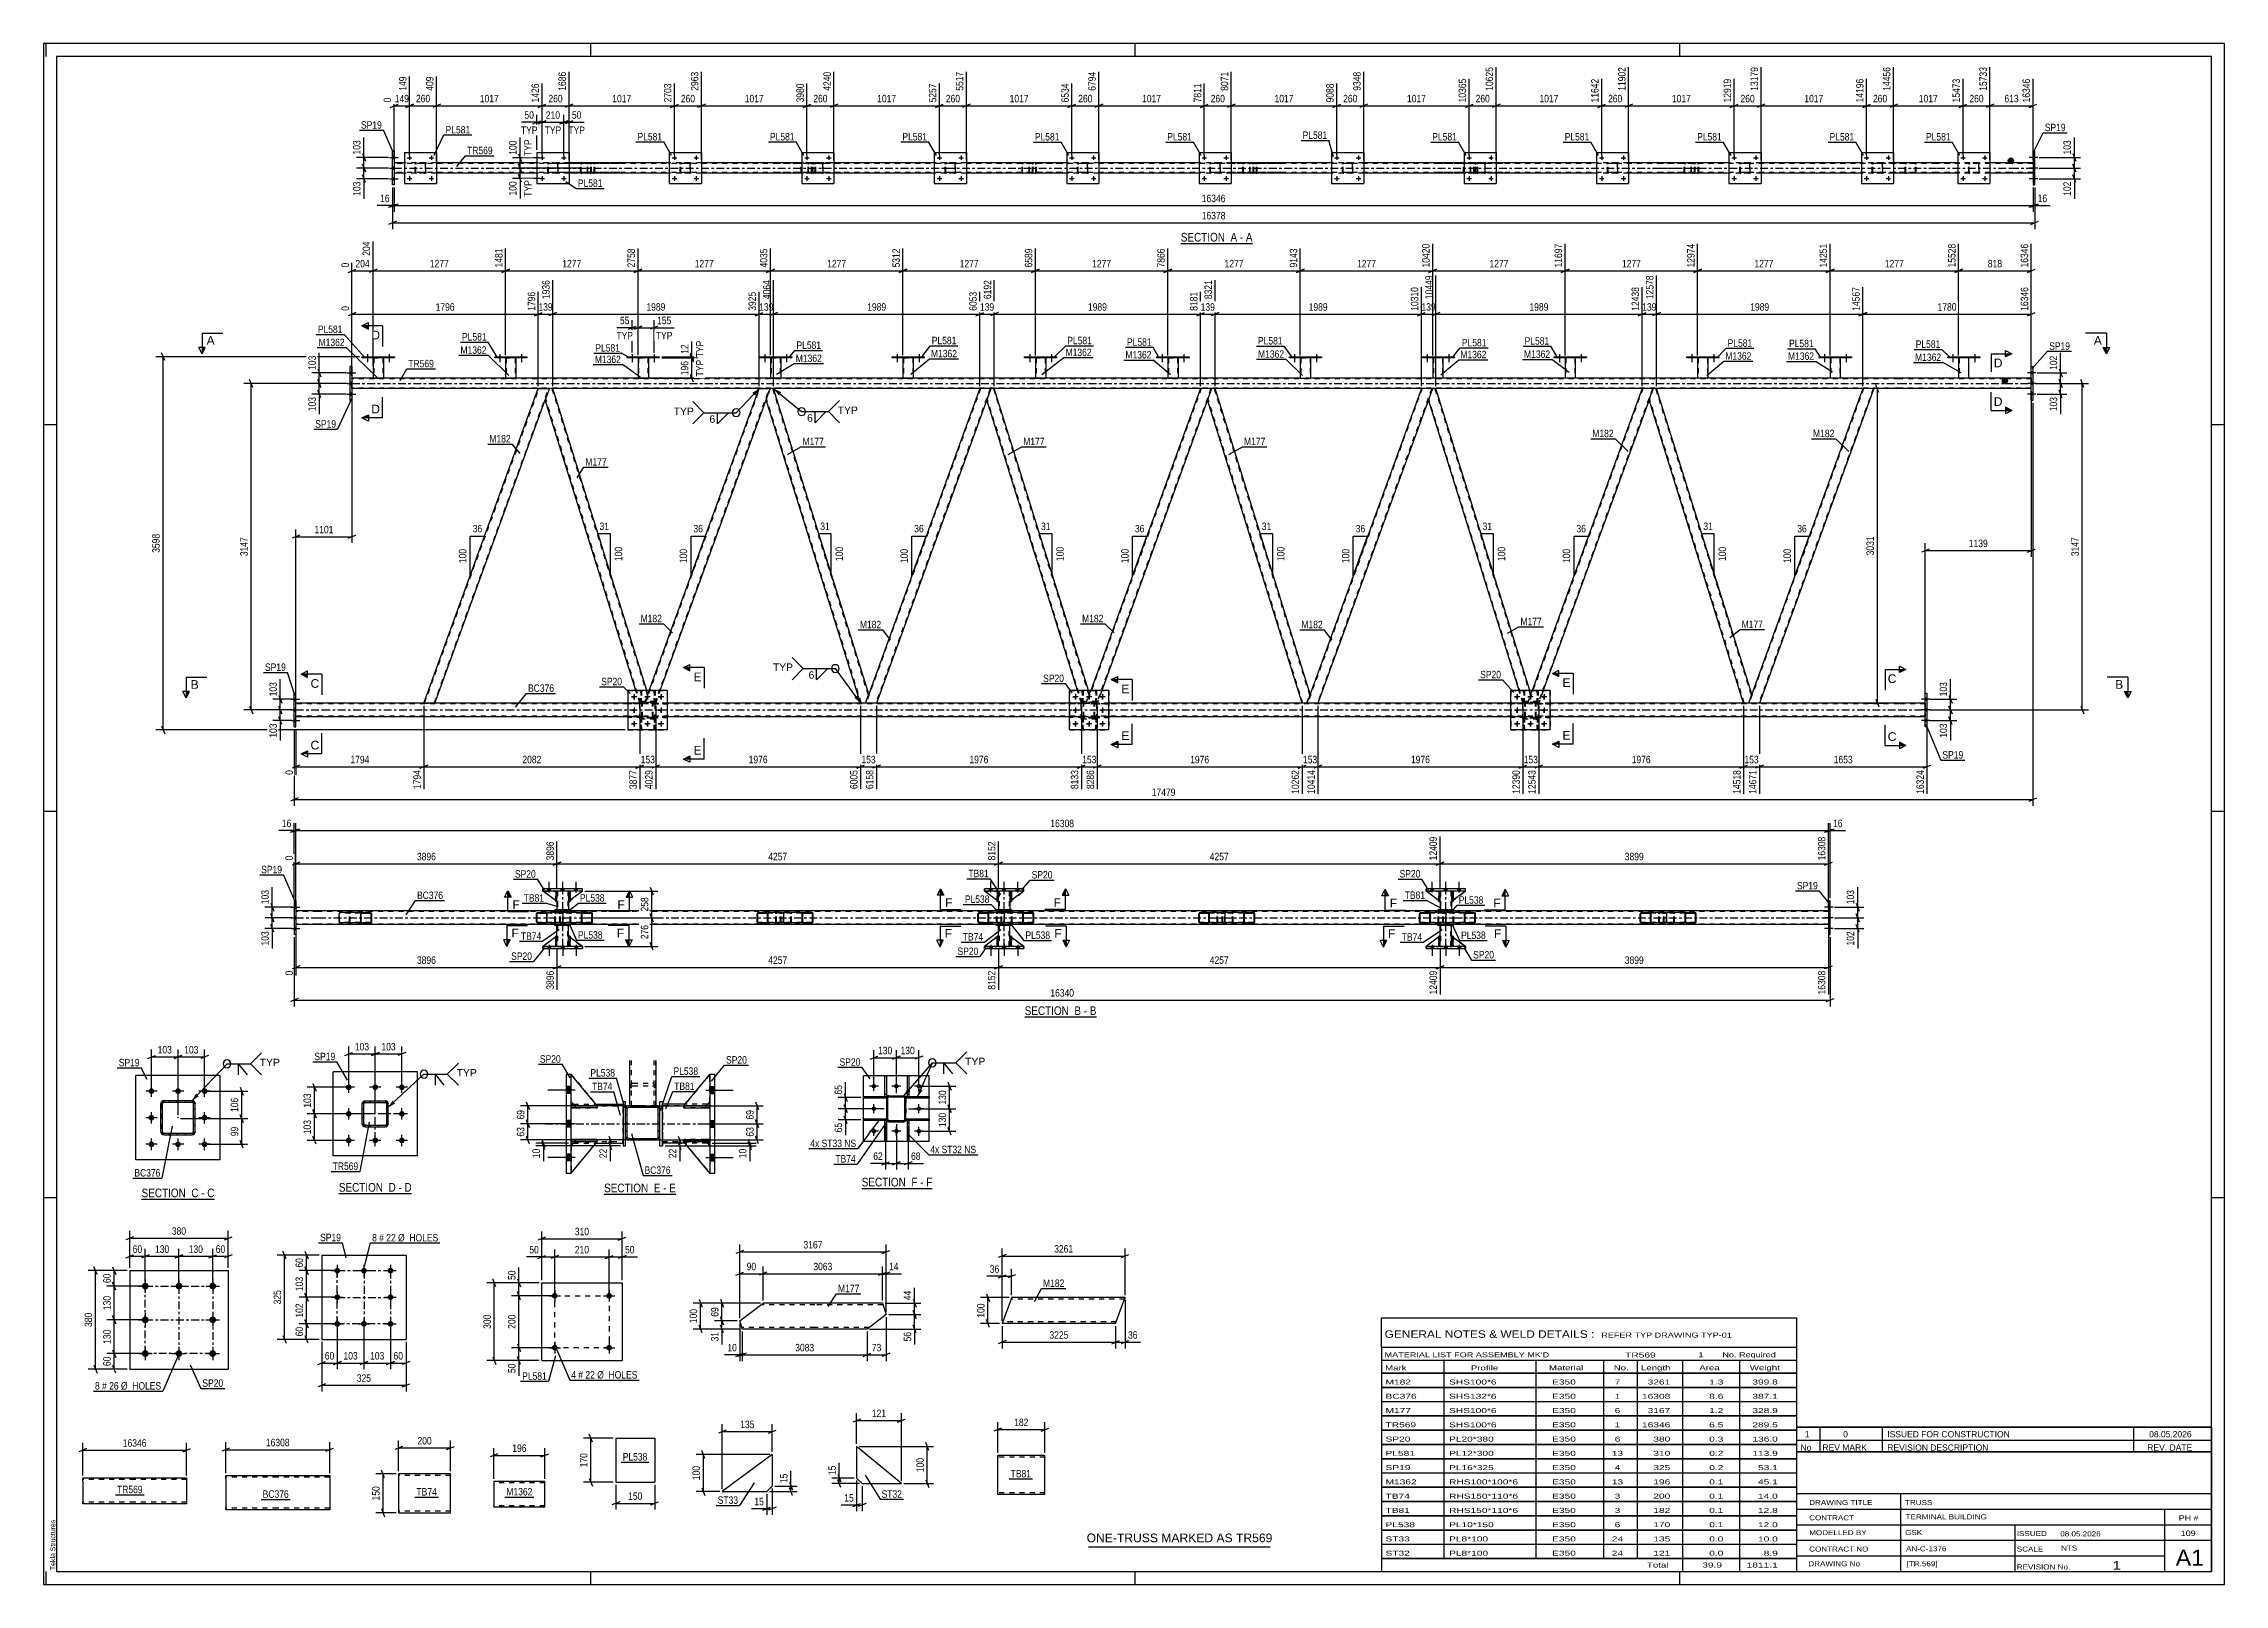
# Paper-space layout 'Layout1' of a CAD drawing. Header units: millimetres. Extents: x 0 to 841, y 0 to 594.
# The model-space entities are those that its viewports show. They can reach past a viewport. Long polylines and large blocks are cut down to what shows.
import ezdxf

# ---------------------------------------------------------------- set-up
doc = ezdxf.new("R2010")
doc.units = ezdxf.units.MM
doc.linetypes.add('DXK_LINE_DOT2', pattern=[3.9198, 1.9599, -1.9599])
doc.linetypes.add('DXK_LINE_DOT3', pattern=[5.9187, 2.979, -0.9799, 0.9799, -0.9799])
doc.layers.add('Viewport layer', color=7, linetype='Continuous', plot=False)
doc.styles.add('Arial', font='ARIAL.TTF', dxfattribs={"height": 0.2})
doc.styles.add('Arial Narrow', font='ARIALN.TTF', dxfattribs={"height": 0.2})

# ---------------------------------------------------------------- blocks, each defined once
blk = doc.blocks.new('Unknown-318893670-1135')
at = {"color": 5, "linetype": 'Continuous'}
for p, q in [((841, 594), (0, 594)), ((0, 594), (0, 0)), ((1, 589), (1, 594)), ((836, 589), (5, 589)), ((5, 589), (5, 5)), ((211, 589), (211, 594)), ((421, 589), (421, 594)), ((631, 589), (631, 594)), ((836, 5), (836, 589)), ((841, 0), (841, 594)), ((5, 447), (0, 447)), ((841, 447), (836, 447)), ((5, 298), (0, 298)), ((841, 298), (836, 298)), ((5, 149), (0, 149)), ((841, 149), (836, 149)), ((0, 0), (841, 0)), ((1, 0), (1, 5)), ((5, 5), (836, 5)), ((211, 0), (211, 5)), ((421, 0), (421, 5)), ((631, 0), (631, 5))]:
    blk.add_line(p, q, dxfattribs=at)
at = {"color": 174, "linetype": 'Continuous', "style": 'Arial'}
blk.add_text('Tekla Structures', height=1.9102, rotation=90, dxfattribs=at).set_placement((4.5, 5.5))
blk = doc.blocks.new('Unknown-318893670-11 - 4767')
at = {"color": 6, "linetype": 'Continuous'}
blk.add_line((438.56, 516.95), (466.2, 516.95), dxfattribs=at)
at = {"color": 0, "linetype": 'Continuous'}
blk.add_wipeout([(456.67, 517.7), (456.67, 521.2), (438.56, 521.2), (438.56, 517.7)], dxfattribs=at)
blk.add_wipeout([(460.27, 517.7), (460.27, 521.2), (457.72, 521.2), (457.72, 517.7)], dxfattribs=at)
at = {"color": 7, "linetype": 'Continuous', "style": 'Arial Narrow'}
blk.add_text('SECTION ', height=3.34, dxfattribs=at).set_placement((438.56, 517.7))
at = {"color": 0, "linetype": 'Continuous'}
blk.add_wipeout([(462.6, 517.7), (462.6, 521.2), (461.32, 521.2), (461.32, 517.7)], dxfattribs=at)
blk.add_wipeout([(466.2, 517.7), (466.2, 521.2), (463.65, 521.2), (463.65, 517.7)], dxfattribs=at)
at = {"color": 7, "linetype": 'Continuous', "style": 'Arial Narrow'}
for s, p in [('A', (457.72, 517.7)), ('-', (461.32, 517.7)), ('A', (463.65, 517.7))]:
    blk.add_text(s, height=3.34, dxfattribs=at).set_placement(p)
blk = doc.blocks.new('Unknown-318893670-12 - 2723')
at = {"color": 6, "linetype": 'Continuous'}
blk.add_line((378.36, 218.75), (406.01, 218.75), dxfattribs=at)
at = {"color": 0, "linetype": 'Continuous'}
blk.add_wipeout([(396.47, 219.5), (396.47, 223), (378.36, 223), (378.36, 219.5)], dxfattribs=at)
blk.add_wipeout([(400.08, 219.5), (400.08, 223), (397.52, 223), (397.52, 219.5)], dxfattribs=at)
at = {"color": 7, "linetype": 'Continuous', "style": 'Arial Narrow'}
blk.add_text('SECTION ', height=3.34, dxfattribs=at).set_placement((378.36, 219.5))
at = {"color": 0, "linetype": 'Continuous'}
blk.add_wipeout([(402.4, 219.5), (402.4, 223), (401.13, 223), (401.13, 219.5)], dxfattribs=at)
blk.add_wipeout([(406.01, 219.5), (406.01, 223), (403.45, 223), (403.45, 219.5)], dxfattribs=at)
at = {"color": 7, "linetype": 'Continuous', "style": 'Arial Narrow'}
for s, p in [('B', (397.52, 219.5)), ('-', (401.13, 219.5)), ('B', (403.45, 219.5))]:
    blk.add_text(s, height=3.34, dxfattribs=at).set_placement(p)
blk = doc.blocks.new('Unknown-318893670-13 - 1372')
at = {"color": 6, "linetype": 'Continuous'}
blk.add_line((37.8, 148.49), (65.87, 148.49), dxfattribs=at)
at = {"color": 0, "linetype": 'Continuous'}
blk.add_wipeout([(55.91, 149.24), (55.91, 152.74), (37.8, 152.74), (37.8, 149.24)], dxfattribs=at)
blk.add_wipeout([(59.73, 149.24), (59.73, 152.74), (56.96, 152.74), (56.96, 149.24)], dxfattribs=at)
at = {"color": 7, "linetype": 'Continuous', "style": 'Arial Narrow'}
blk.add_text('SECTION ', height=3.34, dxfattribs=at).set_placement((37.8, 149.24))
at = {"color": 0, "linetype": 'Continuous'}
blk.add_wipeout([(62.05, 149.24), (62.05, 152.74), (60.78, 152.74), (60.78, 149.24)], dxfattribs=at)
blk.add_wipeout([(65.87, 149.24), (65.87, 152.74), (63.1, 152.74), (63.1, 149.24)], dxfattribs=at)
at = {"color": 7, "linetype": 'Continuous', "style": 'Arial Narrow'}
for s, p in [('C', (56.96, 149.24)), ('C', (63.1, 149.24)), ('-', (60.78, 149.24))]:
    blk.add_text(s, height=3.34, dxfattribs=at).set_placement(p)
blk = doc.blocks.new('Unknown-318893670-14 - 6307')
at = {"color": 6, "linetype": 'Continuous'}
blk.add_line((113.86, 150.64), (141.93, 150.64), dxfattribs=at)
at = {"color": 0, "linetype": 'Continuous'}
blk.add_wipeout([(131.97, 151.39), (131.97, 154.89), (113.86, 154.89), (113.86, 151.39)], dxfattribs=at)
blk.add_wipeout([(135.79, 151.39), (135.79, 154.89), (133.02, 154.89), (133.02, 151.39)], dxfattribs=at)
at = {"color": 7, "linetype": 'Continuous', "style": 'Arial Narrow'}
blk.add_text('SECTION ', height=3.34, dxfattribs=at).set_placement((113.86, 151.39))
at = {"color": 0, "linetype": 'Continuous'}
blk.add_wipeout([(138.11, 151.39), (138.11, 154.89), (136.84, 154.89), (136.84, 151.39)], dxfattribs=at)
blk.add_wipeout([(141.93, 151.39), (141.93, 154.89), (139.16, 154.89), (139.16, 151.39)], dxfattribs=at)
at = {"color": 7, "linetype": 'Continuous', "style": 'Arial Narrow'}
for s, p in [('D', (133.02, 151.39)), ('-', (136.84, 151.39)), ('D', (139.16, 151.39))]:
    blk.add_text(s, height=3.34, dxfattribs=at).set_placement(p)
blk = doc.blocks.new('Unknown-318893670-15 - 6550')
at = {"color": 6, "linetype": 'Continuous'}
blk.add_line((216.14, 150.41), (243.79, 150.41), dxfattribs=at)
at = {"color": 0, "linetype": 'Continuous'}
blk.add_wipeout([(234.25, 151.16), (234.25, 154.66), (216.14, 154.66), (216.14, 151.16)], dxfattribs=at)
blk.add_wipeout([(237.86, 151.16), (237.86, 154.66), (235.3, 154.66), (235.3, 151.16)], dxfattribs=at)
at = {"color": 7, "linetype": 'Continuous', "style": 'Arial Narrow'}
blk.add_text('SECTION ', height=3.34, dxfattribs=at).set_placement((216.14, 151.16))
at = {"color": 0, "linetype": 'Continuous'}
blk.add_wipeout([(240.18, 151.16), (240.18, 154.66), (238.91, 154.66), (238.91, 151.16)], dxfattribs=at)
blk.add_wipeout([(243.79, 151.16), (243.79, 154.66), (241.23, 154.66), (241.23, 151.16)], dxfattribs=at)
at = {"color": 7, "linetype": 'Continuous', "style": 'Arial Narrow'}
for s, p in [('E', (235.3, 151.16)), ('-', (238.91, 151.16)), ('E', (241.23, 151.16))]:
    blk.add_text(s, height=3.34, dxfattribs=at).set_placement(p)
blk = doc.blocks.new('Unknown-318893670-17 - 2370')
at = {"color": 6, "linetype": 'Continuous'}
blk.add_line((315.49, 152.66), (342.7, 152.66), dxfattribs=at)
at = {"color": 0, "linetype": 'Continuous'}
blk.add_wipeout([(333.6, 153.41), (333.6, 156.91), (315.49, 156.91), (315.49, 153.41)], dxfattribs=at)
blk.add_wipeout([(336.99, 153.41), (336.99, 156.91), (334.65, 156.91), (334.65, 153.41)], dxfattribs=at)
at = {"color": 7, "linetype": 'Continuous', "style": 'Arial Narrow'}
blk.add_text('SECTION ', height=3.34, dxfattribs=at).set_placement((315.49, 153.41))
at = {"color": 0, "linetype": 'Continuous'}
blk.add_wipeout([(339.31, 153.41), (339.31, 156.91), (338.04, 156.91), (338.04, 153.41)], dxfattribs=at)
blk.add_wipeout([(342.7, 153.41), (342.7, 156.91), (340.36, 156.91), (340.36, 153.41)], dxfattribs=at)
at = {"color": 7, "linetype": 'Continuous', "style": 'Arial Narrow'}
for s, p in [('F', (334.65, 153.41)), ('-', (338.04, 153.41)), ('F', (340.36, 153.41))]:
    blk.add_text(s, height=3.34, dxfattribs=at).set_placement(p)
blk = doc.blocks.new('Part-318893670-4870 - 4767')
at = {"color": 7, "linetype": 'DXK_LINE_DOT2'}
for p, q in [((296.58, 547.55), (296.61, 547.73)), ((296.61, 547.73), (296.58, 547.55)), ((296.58, 544.51), (296.58, 547.55)), ((296.82, 547.55), (296.83, 547.64)), ((296.82, 544.51), (296.82, 547.55)), ((296.83, 547.64), (296.89, 547.72)), ((296.87, 547.99), (297.06, 548.03)), ((297.06, 548.03), (296.87, 547.99)), ((296.89, 547.72), (296.96, 547.77)), ((296.96, 547.77), (297.06, 547.79)), ((300.1, 548.03), (297.06, 548.03)), ((300.1, 547.79), (297.06, 547.79)), ((300.1, 548.03), (300.28, 547.99)), ((300.28, 547.99), (300.1, 548.03)), ((300.1, 547.79), (300.19, 547.77)), ((300.19, 547.77), (300.27, 547.72)), ((300.27, 547.72), (300.32, 547.64)), ((300.32, 547.64), (300.34, 547.55)), ((300.34, 547.55), (300.34, 544.51)), ((300.54, 547.73), (300.58, 547.55)), ((300.58, 547.55), (300.54, 547.73)), ((300.58, 544.51), (300.58, 547.55)), ((296.61, 544.32), (296.58, 544.51)), ((296.58, 544.51), (296.61, 544.32)), ((296.83, 544.42), (296.82, 544.51)), ((296.89, 544.34), (296.83, 544.42)), ((297.06, 544.03), (296.87, 544.06)), ((296.87, 544.06), (297.06, 544.03)), ((296.96, 544.29), (296.89, 544.34)), ((297.06, 544.27), (296.96, 544.29)), ((300.1, 544.27), (297.06, 544.27)), ((300.1, 544.03), (297.06, 544.03)), ((300.19, 544.29), (300.1, 544.27)), ((300.28, 544.06), (300.1, 544.03)), ((300.1, 544.03), (300.28, 544.06)), ((300.27, 544.34), (300.19, 544.29)), ((300.32, 544.42), (300.27, 544.34)), ((300.34, 544.51), (300.32, 544.42)), ((300.58, 544.51), (300.54, 544.32)), ((300.54, 544.32), (300.58, 544.51))]:
    blk.add_line(p, q, dxfattribs=at)
at = {"color": 7, "linetype": 'DXK_LINE_DOT3'}
blk.add_line((298.58, 546.03), (298.58, 546.03), dxfattribs=at)
at = {"color": 7, "linetype": 'DXK_LINE_DOT2'}
for centre, start, end in [((297.06, 547.55), 112.5, 157.5), ((297.06, 547.55), 112.5, 157.5), ((300.1, 547.55), 22.5, 67.5), ((300.1, 547.55), 22.5, 67.5), ((297.06, 544.51), 202.5, 247.5), ((297.06, 544.51), 202.5, 247.5), ((300.1, 544.51), 292.5, 337.5), ((300.1, 544.51), 292.5, 337.5)]:
    blk.add_arc(centre, 0.48, start, end, dxfattribs=at)
blk = doc.blocks.new('Part-318893670-4783 - 4767')
at = {"color": 2, "linetype": 'Continuous'}
for p, q in [((767.86, 552.53), (767.22, 552.53)), ((767.22, 552.53), (767.22, 539.53)), ((767.86, 539.53), (767.86, 552.53)), ((767.22, 539.53), (767.86, 539.53))]:
    blk.add_line(p, q, dxfattribs=at)
blk = doc.blocks.new('Bolt-318893670-4896 - 4767')
at = {"linetype": 'Continuous'}
for points in [[(448.06, 542.03, -1), (447.18, 542.03, -1)], [(456.46, 542.03, -1), (455.58, 542.03, -1)]]:
    blk.add_hatch(color=1, dxfattribs=at).paths.add_polyline_path(points)
at = {"color": 1, "linetype": 'Continuous'}
for p, q in [((446.74, 542.03), (448.5, 542.03)), ((447.62, 542.91), (447.62, 541.15)), ((455.14, 542.03), (456.9, 542.03)), ((456.02, 542.91), (456.02, 541.15))]:
    blk.add_line(p, q, dxfattribs=at)
blk = doc.blocks.new('Part-318893670-4839 - 4767')
at = {"color": 2, "linetype": 'Continuous'}
for p, q in [((547.78, 552.03), (547.78, 540.03)), ((547.78, 552.03), (560.18, 552.03)), ((560.18, 552.03), (560.18, 540.03)), ((547.78, 540.03), (560.18, 540.03))]:
    blk.add_line(p, q, dxfattribs=at)
blk = doc.blocks.new('Part-318893670-4775 - 4767')
at = {"color": 7, "linetype": 'DXK_LINE_DOT2'}
for p, q in [((550.31, 547.73), (550.29, 547.55)), ((550.29, 544.51), (550.29, 547.55)), ((550.37, 547.89), (550.31, 547.73)), ((550.45, 547.99), (550.37, 547.89)), ((550.42, 547.55), (550.43, 547.64)), ((550.42, 544.51), (550.42, 547.55)), ((550.43, 547.64), (550.46, 547.72)), ((550.56, 548.03), (550.45, 547.99)), ((550.46, 547.72), (550.51, 547.77)), ((550.51, 547.77), (550.56, 547.79)), ((562.71, 548.03), (550.56, 548.03)), ((562.71, 547.79), (550.56, 547.79)), ((551.83, 548.03), (551.83, 547.79)), ((552.84, 547.99), (552.65, 548.03)), ((552.65, 547.79), (552.74, 547.77)), ((552.74, 547.77), (552.83, 547.72)), ((552.83, 547.72), (552.88, 547.64)), ((552.88, 547.64), (552.9, 547.55)), ((552.9, 544.51), (552.9, 547.55)), ((553.12, 547.72), (553.11, 547.73)), ((553.15, 547.55), (553.12, 547.72)), ((553.15, 544.51), (553.15, 547.55)), ((550.29, 544.51), (550.31, 544.33)), ((550.31, 544.33), (550.37, 544.17)), ((550.37, 544.17), (550.45, 544.07)), ((550.43, 544.42), (550.42, 544.51)), ((550.46, 544.34), (550.43, 544.42)), ((550.45, 544.07), (550.56, 544.03)), ((550.51, 544.29), (550.46, 544.34)), ((550.56, 544.27), (550.51, 544.29)), ((562.71, 544.27), (550.56, 544.27)), ((562.71, 544.03), (550.56, 544.03)), ((551.83, 544.03), (551.83, 544.27)), ((552.74, 544.29), (552.65, 544.27)), ((552.65, 544.03), (552.84, 544.07)), ((552.83, 544.34), (552.74, 544.29)), ((552.88, 544.42), (552.83, 544.34)), ((552.9, 544.51), (552.88, 544.42)), ((553.11, 544.33), (553.15, 544.51))]:
    blk.add_line(p, q, dxfattribs=at)
for centre, start, end in [((552.66, 547.53), 23.84944, 68.80593), ((552.66, 544.52), 291.19407, 336.15056)]:
    blk.add_arc(centre, 0.492, start, end, dxfattribs=at)
blk = doc.blocks.new('Part-318893670-4840 - 4767')
at = {"color": 7, "linetype": 'DXK_LINE_DOT2'}
for p, q in [((603.06, 547.57), (603.1, 547.73)), ((603.1, 547.73), (603.06, 547.55)), ((603.06, 547.55), (603.06, 547.57)), ((603.06, 544.51), (603.06, 547.55)), ((603.3, 547.55), (603.32, 547.64)), ((603.3, 544.51), (603.3, 547.55)), ((603.32, 547.64), (603.37, 547.72)), ((603.36, 547.99), (603.54, 548.03)), ((603.54, 548.03), (603.36, 547.99)), ((603.37, 547.72), (603.45, 547.77)), ((603.45, 547.77), (603.54, 547.79)), ((606.58, 548.03), (603.54, 548.03)), ((606.58, 547.79), (603.54, 547.79)), ((606.58, 548.03), (606.76, 547.99)), ((606.76, 547.99), (606.58, 548.03)), ((606.58, 547.79), (606.67, 547.77)), ((606.67, 547.77), (606.75, 547.72)), ((606.75, 547.72), (606.8, 547.64)), ((606.8, 547.64), (606.82, 547.55)), ((606.82, 547.55), (606.82, 544.51)), ((607.02, 547.73), (607.06, 547.57)), ((607.06, 547.55), (607.02, 547.73)), ((607.06, 547.57), (607.06, 547.55)), ((607.06, 544.51), (607.06, 547.55)), ((603.1, 544.32), (603.06, 544.51)), ((603.06, 544.51), (603.1, 544.32)), ((603.32, 544.42), (603.3, 544.51)), ((603.37, 544.34), (603.32, 544.42)), ((603.54, 544.03), (603.36, 544.06)), ((603.36, 544.06), (603.54, 544.03)), ((603.45, 544.29), (603.37, 544.34)), ((603.54, 544.27), (603.45, 544.29)), ((606.58, 544.27), (603.54, 544.27)), ((606.58, 544.03), (603.54, 544.03)), ((606.67, 544.29), (606.58, 544.27)), ((606.76, 544.06), (606.58, 544.03)), ((606.58, 544.03), (606.76, 544.06)), ((606.75, 544.34), (606.67, 544.29)), ((606.8, 544.42), (606.75, 544.34)), ((606.82, 544.51), (606.8, 544.42)), ((607.06, 544.51), (607.02, 544.32)), ((607.02, 544.32), (607.06, 544.51))]:
    blk.add_line(p, q, dxfattribs=at)
at = {"color": 7, "linetype": 'DXK_LINE_DOT3'}
blk.add_line((605.06, 546.03), (605.06, 546.03), dxfattribs=at)
at = {"color": 7, "linetype": 'DXK_LINE_DOT2'}
for centre, start, end in [((603.54, 547.55), 112.5, 157.5), ((603.54, 547.55), 112.5, 157.5), ((606.58, 547.55), 22.5, 67.5), ((606.58, 547.55), 22.5, 67.5), ((603.54, 544.51), 202.5, 247.5), ((603.54, 544.51), 202.5, 247.5), ((606.58, 544.51), 292.5, 337.5), ((606.58, 544.51), 292.5, 337.5)]:
    blk.add_arc(centre, 0.48, start, end, dxfattribs=at)
blk = doc.blocks.new('Part-318893670-4776 - 4767')
at = {"color": 7, "linetype": 'DXK_LINE_DOT2'}
for p, q in [((635.44, 547.73), (635.42, 547.55)), ((635.42, 544.51), (635.42, 547.55)), ((635.5, 547.89), (635.44, 547.73)), ((635.59, 547.99), (635.5, 547.89)), ((635.56, 547.55), (635.57, 547.64)), ((635.56, 544.51), (635.56, 547.55)), ((635.57, 547.64), (635.6, 547.72)), ((635.69, 548.03), (635.59, 547.99)), ((635.6, 547.72), (635.64, 547.77)), ((635.64, 547.77), (635.69, 547.79)), ((647.85, 548.03), (635.69, 548.03)), ((647.85, 547.79), (635.69, 547.79)), ((636.97, 548.03), (636.97, 547.79)), ((637.98, 547.99), (637.78, 548.03)), ((637.78, 547.79), (637.88, 547.77)), ((637.88, 547.77), (637.96, 547.72)), ((637.96, 547.72), (638.02, 547.64)), ((638.02, 547.64), (638.03, 547.55)), ((638.03, 544.51), (638.03, 547.55)), ((638.25, 547.72), (638.25, 547.73)), ((638.29, 547.55), (638.25, 547.72)), ((638.29, 544.51), (638.29, 547.55)), ((635.42, 544.51), (635.44, 544.33)), ((635.44, 544.33), (635.5, 544.17)), ((635.5, 544.17), (635.59, 544.07)), ((635.57, 544.42), (635.56, 544.51)), ((635.6, 544.34), (635.57, 544.42)), ((635.59, 544.07), (635.69, 544.03)), ((635.64, 544.29), (635.6, 544.34)), ((635.69, 544.27), (635.64, 544.29)), ((647.85, 544.27), (635.69, 544.27)), ((647.85, 544.03), (635.69, 544.03)), ((636.97, 544.03), (636.97, 544.27)), ((637.88, 544.29), (637.78, 544.27)), ((637.78, 544.03), (637.98, 544.07)), ((637.96, 544.34), (637.88, 544.29)), ((638.02, 544.42), (637.96, 544.34)), ((638.03, 544.51), (638.02, 544.42)), ((638.25, 544.33), (638.29, 544.51))]:
    blk.add_line(p, q, dxfattribs=at)
for centre, start, end in [((637.8, 547.53), 23.84944, 68.80593), ((637.8, 544.52), 291.19407, 336.15056)]:
    blk.add_arc(centre, 0.492, start, end, dxfattribs=at)
blk = doc.blocks.new('Part-318893670-4851 - 4767')
at = {"color": 2, "linetype": 'Continuous'}
for p, q in [((649.94, 552.03), (649.94, 540.03)), ((649.94, 552.03), (662.34, 552.03)), ((662.34, 552.03), (662.34, 540.03)), ((649.94, 540.03), (662.34, 540.03))]:
    blk.add_line(p, q, dxfattribs=at)
blk = doc.blocks.new('Bolt-318893670-4916 - 4767')
at = {"linetype": 'Continuous'}
for points in [[(192.66, 542.03, -1), (191.78, 542.03, -1)], [(201.06, 542.03, -1), (200.18, 542.03, -1)]]:
    blk.add_hatch(color=1, dxfattribs=at).paths.add_polyline_path(points)
at = {"color": 1, "linetype": 'Continuous'}
for p, q in [((191.34, 542.03), (193.1, 542.03)), ((192.22, 542.91), (192.22, 541.15)), ((199.74, 542.03), (201.5, 542.03)), ((200.62, 542.91), (200.62, 541.15))]:
    blk.add_line(p, q, dxfattribs=at)
blk = doc.blocks.new('Part-318893670-4787 - 4767')
at = {"color": 7, "linetype": 'DXK_LINE_DOT2'}
for p, q in [((466.19, 548.03), (451.2, 548.03)), ((466.19, 547.79), (451.2, 547.79)), ((462.48, 547.72), (462.44, 547.55)), ((462.44, 544.51), (462.44, 547.55)), ((462.48, 547.73), (462.48, 547.72)), ((462.7, 547.55), (462.72, 547.64)), ((462.7, 544.51), (462.7, 547.55)), ((462.72, 547.64), (462.77, 547.72)), ((462.95, 548.03), (462.76, 547.99)), ((462.77, 547.72), (462.86, 547.77)), ((462.86, 547.77), (462.95, 547.79)), ((466.38, 547.99), (466.19, 548.03)), ((466.19, 547.79), (466.29, 547.77)), ((466.29, 547.77), (466.37, 547.72)), ((466.37, 547.72), (466.42, 547.64)), ((466.42, 547.64), (466.44, 547.55)), ((466.44, 544.51), (466.44, 547.55)), ((466.66, 547.72), (466.66, 547.73)), ((466.7, 547.55), (466.66, 547.72)), ((466.7, 544.51), (466.7, 547.55)), ((466.19, 544.27), (451.2, 544.27)), ((466.19, 544.03), (451.2, 544.03)), ((462.44, 544.51), (462.48, 544.33)), ((462.72, 544.42), (462.7, 544.51)), ((462.77, 544.34), (462.72, 544.42)), ((462.76, 544.07), (462.95, 544.03)), ((462.86, 544.29), (462.77, 544.34)), ((462.95, 544.27), (462.86, 544.29)), ((466.29, 544.29), (466.19, 544.27)), ((466.19, 544.03), (466.38, 544.07)), ((466.37, 544.34), (466.29, 544.29)), ((466.42, 544.42), (466.37, 544.34)), ((466.44, 544.51), (466.42, 544.42)), ((466.66, 544.33), (466.7, 544.51))]:
    blk.add_line(p, q, dxfattribs=at)
for centre, start, end in [((462.93, 547.53), 110.75831, 155.68004), ((466.21, 547.53), 24.31996, 69.24169), ((462.93, 544.53), 204.31996, 249.24169), ((466.21, 544.53), 290.75831, 335.68004)]:
    blk.add_arc(centre, 0.496, start, end, dxfattribs=at)
blk = doc.blocks.new('Bolt-318893670-4908 - 4767')
at = {"linetype": 'Continuous'}
for points in [[(703.46, 542.03, -1), (702.58, 542.03, -1)], [(711.86, 542.03, -1), (710.98, 542.03, -1)]]:
    blk.add_hatch(color=1, dxfattribs=at).paths.add_polyline_path(points)
at = {"color": 1, "linetype": 'Continuous'}
for p, q in [((702.14, 542.03), (703.9, 542.03)), ((703.02, 542.91), (703.02, 541.15)), ((710.54, 542.03), (712.3, 542.03)), ((711.42, 542.91), (711.42, 541.15))]:
    blk.add_line(p, q, dxfattribs=at)
blk = doc.blocks.new('Bolt-318893670-4906 - 4767')
at = {"linetype": 'Continuous'}
for points in [[(740.64, 542.03, -1), (739.76, 542.03, -1)], [(749.04, 542.03, -1), (748.16, 542.03, -1)]]:
    blk.add_hatch(color=1, dxfattribs=at).paths.add_polyline_path(points)
at = {"color": 1, "linetype": 'Continuous'}
for p, q in [((739.32, 542.03), (741.08, 542.03)), ((740.2, 542.91), (740.2, 541.15)), ((747.72, 542.03), (749.48, 542.03)), ((748.6, 542.91), (748.6, 541.15))]:
    blk.add_line(p, q, dxfattribs=at)
blk = doc.blocks.new('Part-318893670-4785 - 4767')
at = {"color": 7, "linetype": 'DXK_LINE_DOT2'}
for p, q in [((295.92, 548.03), (280.93, 548.03)), ((295.92, 547.79), (280.93, 547.79)), ((292.21, 547.72), (292.17, 547.55)), ((292.17, 544.51), (292.17, 547.55)), ((292.21, 547.73), (292.21, 547.72)), ((292.43, 547.55), (292.45, 547.64)), ((292.43, 544.51), (292.43, 547.55)), ((292.45, 547.64), (292.5, 547.72)), ((292.69, 548.03), (292.49, 547.99)), ((292.5, 547.72), (292.59, 547.77)), ((292.59, 547.77), (292.69, 547.79)), ((296.12, 547.99), (295.92, 548.03)), ((295.92, 547.79), (296.02, 547.77)), ((296.02, 547.77), (296.1, 547.72)), ((296.1, 547.72), (296.16, 547.64)), ((296.16, 547.64), (296.18, 547.55)), ((296.18, 544.51), (296.18, 547.55)), ((296.43, 547.55), (296.39, 547.73)), ((296.43, 544.51), (296.43, 547.55)), ((295.92, 544.27), (280.93, 544.27)), ((295.92, 544.03), (280.93, 544.03)), ((292.17, 544.51), (292.21, 544.33)), ((292.45, 544.42), (292.43, 544.51)), ((292.5, 544.34), (292.45, 544.42)), ((292.49, 544.07), (292.69, 544.03)), ((292.59, 544.29), (292.5, 544.34)), ((292.69, 544.27), (292.59, 544.29)), ((296.02, 544.29), (295.92, 544.27)), ((295.92, 544.03), (296.12, 544.07)), ((296.1, 544.34), (296.02, 544.29)), ((296.16, 544.42), (296.1, 544.34)), ((296.18, 544.51), (296.16, 544.42)), ((296.39, 544.33), (296.43, 544.51))]:
    blk.add_line(p, q, dxfattribs=at)
for centre, start, end in [((292.67, 547.53), 110.75831, 155.68004), ((295.94, 547.53), 24.31996, 69.24169), ((292.67, 544.53), 204.31996, 249.24169), ((295.94, 544.53), 290.75831, 335.68004)]:
    blk.add_arc(centre, 0.496, start, end, dxfattribs=at)
blk = doc.blocks.new('Part-318893670-4786 - 4767')
at = {"color": 7, "linetype": 'DXK_LINE_DOT2'}
for p, q in [((381.05, 548.03), (366.07, 548.03)), ((381.05, 547.79), (366.07, 547.79)), ((377.34, 547.72), (377.31, 547.55)), ((377.31, 544.51), (377.31, 547.55)), ((377.35, 547.73), (377.34, 547.72)), ((377.56, 547.55), (377.58, 547.64)), ((377.56, 544.51), (377.56, 547.55)), ((377.58, 547.64), (377.64, 547.72)), ((377.82, 548.03), (377.62, 547.99)), ((377.64, 547.72), (377.72, 547.77)), ((377.72, 547.77), (377.82, 547.79)), ((381.25, 547.99), (381.05, 548.03)), ((381.05, 547.79), (381.15, 547.77)), ((381.15, 547.77), (381.24, 547.72)), ((381.24, 547.72), (381.29, 547.64)), ((381.29, 547.64), (381.31, 547.55)), ((381.31, 544.51), (381.31, 547.55)), ((381.53, 547.72), (381.53, 547.73)), ((381.57, 547.55), (381.53, 547.72)), ((381.57, 544.51), (381.57, 547.55)), ((381.05, 544.27), (366.07, 544.27)), ((381.05, 544.03), (366.07, 544.03)), ((377.31, 544.51), (377.35, 544.33)), ((377.58, 544.42), (377.56, 544.51)), ((377.64, 544.34), (377.58, 544.42)), ((377.62, 544.07), (377.82, 544.03)), ((377.72, 544.29), (377.64, 544.34)), ((377.82, 544.27), (377.72, 544.29)), ((381.15, 544.29), (381.05, 544.27)), ((381.05, 544.03), (381.25, 544.07)), ((381.24, 544.34), (381.15, 544.29)), ((381.29, 544.42), (381.24, 544.34)), ((381.31, 544.51), (381.29, 544.42)), ((381.53, 544.33), (381.57, 544.51))]:
    blk.add_line(p, q, dxfattribs=at)
for centre, start, end in [((377.8, 547.53), 110.75831, 155.68004), ((381.07, 547.53), 24.31996, 69.24169), ((377.8, 544.53), 204.31996, 249.24169), ((381.07, 544.53), 290.75831, 335.68004)]:
    blk.add_arc(centre, 0.496, start, end, dxfattribs=at)
blk = doc.blocks.new('Part-318893670-4852 - 4767')
at = {"color": 7, "linetype": 'DXK_LINE_DOT2'}
for p, q in [((742.44, 547.73), (742.4, 547.55)), ((742.4, 547.55), (742.41, 547.59)), ((742.4, 544.51), (742.4, 547.55)), ((742.41, 547.59), (742.44, 547.73)), ((742.64, 547.55), (742.66, 547.64)), ((742.64, 544.51), (742.64, 547.55)), ((742.66, 547.64), (742.71, 547.72)), ((742.7, 547.99), (742.88, 548.03)), ((742.88, 548.03), (742.7, 547.99)), ((742.71, 547.72), (742.79, 547.77)), ((742.79, 547.77), (742.88, 547.79)), ((745.92, 548.03), (742.88, 548.03)), ((745.92, 547.79), (742.88, 547.79)), ((745.92, 548.03), (746.11, 547.99)), ((746.11, 547.99), (745.92, 548.03)), ((745.92, 547.79), (746.01, 547.77)), ((746.01, 547.77), (746.09, 547.72)), ((746.09, 547.72), (746.14, 547.64)), ((746.14, 547.64), (746.16, 547.55)), ((746.16, 547.55), (746.16, 544.51)), ((746.37, 547.73), (746.39, 547.59)), ((746.4, 547.55), (746.37, 547.73)), ((746.39, 547.59), (746.4, 547.55)), ((746.4, 544.51), (746.4, 547.55)), ((742.44, 544.32), (742.4, 544.51)), ((742.4, 544.51), (742.44, 544.32)), ((742.66, 544.42), (742.64, 544.51)), ((742.71, 544.34), (742.66, 544.42)), ((742.88, 544.03), (742.7, 544.06)), ((742.7, 544.06), (742.88, 544.03)), ((742.79, 544.29), (742.71, 544.34)), ((742.88, 544.27), (742.79, 544.29)), ((745.92, 544.27), (742.88, 544.27)), ((745.92, 544.03), (742.88, 544.03)), ((746.01, 544.29), (745.92, 544.27)), ((746.11, 544.06), (745.92, 544.03)), ((745.92, 544.03), (746.11, 544.06)), ((746.09, 544.34), (746.01, 544.29)), ((746.14, 544.42), (746.09, 544.34)), ((746.16, 544.51), (746.14, 544.42)), ((746.4, 544.51), (746.37, 544.32)), ((746.37, 544.32), (746.4, 544.51))]:
    blk.add_line(p, q, dxfattribs=at)
at = {"color": 7, "linetype": 'DXK_LINE_DOT3'}
blk.add_line((744.4, 546.03), (744.4, 546.03), dxfattribs=at)
at = {"color": 7, "linetype": 'DXK_LINE_DOT2'}
for centre, start, end in [((742.88, 547.55), 112.5, 157.5), ((742.88, 547.55), 112.5, 157.5), ((745.92, 547.55), 22.5, 67.5), ((745.92, 547.55), 22.5, 67.5), ((742.88, 544.51), 202.5, 247.5), ((742.88, 544.51), 202.5, 247.5), ((745.92, 544.51), 292.5, 337.5), ((745.92, 544.51), 292.5, 337.5)]:
    blk.add_arc(centre, 0.48, start, end, dxfattribs=at)
blk = doc.blocks.new('Part-318893670-4788 - 4767')
at = {"color": 7, "linetype": 'DXK_LINE_DOT2'}
for p, q in [((551.32, 548.03), (536.33, 548.03)), ((551.32, 547.79), (536.33, 547.79)), ((547.61, 547.72), (547.58, 547.55)), ((547.58, 544.51), (547.58, 547.55)), ((547.62, 547.73), (547.61, 547.72)), ((547.83, 547.55), (547.85, 547.64)), ((547.83, 544.51), (547.83, 547.55)), ((547.85, 547.64), (547.91, 547.72)), ((548.09, 548.03), (547.89, 547.99)), ((547.91, 547.72), (547.99, 547.77)), ((547.99, 547.77), (548.09, 547.79)), ((551.52, 547.99), (551.32, 548.03)), ((551.32, 547.79), (551.42, 547.77)), ((551.42, 547.77), (551.5, 547.72)), ((551.5, 547.72), (551.56, 547.64)), ((551.56, 547.64), (551.58, 547.55)), ((551.58, 544.51), (551.58, 547.55)), ((551.8, 547.72), (551.79, 547.73)), ((551.83, 547.55), (551.8, 547.72)), ((551.83, 544.51), (551.83, 547.55)), ((551.32, 544.27), (536.33, 544.27)), ((551.32, 544.03), (536.33, 544.03)), ((547.58, 544.51), (547.62, 544.33)), ((547.85, 544.42), (547.83, 544.51)), ((547.91, 544.34), (547.85, 544.42)), ((547.89, 544.07), (548.09, 544.03)), ((547.99, 544.29), (547.91, 544.34)), ((548.09, 544.27), (547.99, 544.29)), ((551.42, 544.29), (551.32, 544.27)), ((551.32, 544.03), (551.52, 544.07)), ((551.5, 544.34), (551.42, 544.29)), ((551.56, 544.42), (551.5, 544.34)), ((551.58, 544.51), (551.56, 544.42)), ((551.79, 544.33), (551.83, 544.51))]:
    blk.add_line(p, q, dxfattribs=at)
for centre, start, end in [((548.07, 547.53), 110.75831, 155.68004), ((551.34, 547.53), 24.31996, 69.24169), ((548.07, 544.53), 204.31996, 249.24169), ((551.34, 544.53), 290.75831, 335.68004)]:
    blk.add_arc(centre, 0.496, start, end, dxfattribs=at)
blk = doc.blocks.new('Bolt-318893670-4910 - 4767')
at = {"linetype": 'Continuous'}
for points in [[(345.9, 542.03, -1), (345.02, 542.03, -1)], [(354.3, 542.03, -1), (353.42, 542.03, -1)]]:
    blk.add_hatch(color=1, dxfattribs=at).paths.add_polyline_path(points)
at = {"color": 1, "linetype": 'Continuous'}
for p, q in [((344.58, 542.03), (346.34, 542.03)), ((345.46, 542.91), (345.46, 541.15)), ((352.98, 542.03), (354.74, 542.03)), ((353.86, 542.91), (353.86, 541.15))]:
    blk.add_line(p, q, dxfattribs=at)
blk = doc.blocks.new('Part-318893670-4789 - 4767')
at = {"color": 7, "linetype": 'DXK_LINE_DOT2'}
for p, q in [((636.46, 548.03), (621.47, 548.03)), ((636.46, 547.79), (621.47, 547.79)), ((632.75, 547.72), (632.71, 547.55)), ((632.71, 544.51), (632.71, 547.55)), ((632.75, 547.73), (632.75, 547.72)), ((632.97, 547.55), (632.99, 547.64)), ((632.97, 544.51), (632.97, 547.55)), ((632.99, 547.64), (633.04, 547.72)), ((633.22, 548.03), (633.03, 547.99)), ((633.04, 547.72), (633.12, 547.77)), ((633.12, 547.77), (633.22, 547.79)), ((636.65, 547.99), (636.46, 548.03)), ((636.46, 547.79), (636.56, 547.77)), ((636.56, 547.77), (636.64, 547.72)), ((636.64, 547.72), (636.69, 547.64)), ((636.69, 547.64), (636.71, 547.55)), ((636.71, 544.51), (636.71, 547.55)), ((636.93, 547.72), (636.93, 547.73)), ((636.97, 547.55), (636.93, 547.72)), ((636.97, 544.51), (636.97, 547.55)), ((636.46, 544.27), (621.47, 544.27)), ((636.46, 544.03), (621.47, 544.03)), ((632.71, 544.51), (632.75, 544.33)), ((632.99, 544.42), (632.97, 544.51)), ((633.04, 544.34), (632.99, 544.42)), ((633.03, 544.07), (633.22, 544.03)), ((633.12, 544.29), (633.04, 544.34)), ((633.22, 544.27), (633.12, 544.29)), ((636.56, 544.29), (636.46, 544.27)), ((636.46, 544.03), (636.65, 544.07)), ((636.64, 544.34), (636.56, 544.29)), ((636.69, 544.42), (636.64, 544.34)), ((636.71, 544.51), (636.69, 544.42)), ((636.93, 544.33), (636.97, 544.51))]:
    blk.add_line(p, q, dxfattribs=at)
at = {"color": 7, "linetype": 'DXK_LINE_DOT3'}
blk.add_line((623.09, 546.03), (638.26, 546.03), dxfattribs=at)
at = {"color": 7, "linetype": 'DXK_LINE_DOT2'}
for centre, start, end in [((633.2, 547.53), 110.75831, 155.68004), ((636.48, 547.53), 24.31996, 69.24169), ((633.2, 544.53), 204.31996, 249.24169), ((636.48, 544.53), 290.75831, 335.68004)]:
    blk.add_arc(centre, 0.496, start, end, dxfattribs=at)
blk = doc.blocks.new('Part-318893670-4790 - 4767')
at = {"color": 7, "linetype": 'DXK_LINE_DOT2'}
for p, q in [((210.79, 548.03), (195.8, 548.03)), ((210.79, 547.79), (195.8, 547.79)), ((207.08, 547.72), (207.04, 547.55)), ((207.04, 544.51), (207.04, 547.55)), ((207.08, 547.73), (207.08, 547.72)), ((207.3, 547.55), (207.32, 547.64)), ((207.3, 544.51), (207.3, 547.55)), ((207.32, 547.64), (207.37, 547.72)), ((207.55, 548.03), (207.36, 547.99)), ((207.37, 547.72), (207.45, 547.77)), ((207.45, 547.77), (207.55, 547.79)), ((210.98, 547.99), (210.79, 548.03)), ((210.79, 547.79), (210.88, 547.77)), ((210.88, 547.77), (210.97, 547.72)), ((210.97, 547.72), (211.02, 547.64)), ((211.02, 547.64), (211.04, 547.55)), ((211.04, 544.51), (211.04, 547.55)), ((211.26, 547.72), (211.26, 547.73)), ((211.3, 547.55), (211.26, 547.72)), ((211.3, 544.51), (211.3, 547.55)), ((210.79, 544.27), (195.8, 544.27)), ((210.79, 544.03), (195.8, 544.03)), ((207.04, 544.51), (207.08, 544.33)), ((207.32, 544.42), (207.3, 544.51)), ((207.37, 544.34), (207.32, 544.42)), ((207.36, 544.07), (207.55, 544.03)), ((207.45, 544.29), (207.37, 544.34)), ((207.55, 544.27), (207.45, 544.29)), ((210.88, 544.29), (210.79, 544.27)), ((210.79, 544.03), (210.98, 544.07)), ((210.97, 544.34), (210.88, 544.29)), ((211.02, 544.42), (210.97, 544.34)), ((211.04, 544.51), (211.02, 544.42)), ((211.26, 544.33), (211.3, 544.51))]:
    blk.add_line(p, q, dxfattribs=at)
for centre, start, end in [((207.53, 547.53), 110.75831, 155.68004), ((210.81, 547.53), 24.31996, 69.24169), ((207.53, 544.53), 204.31996, 249.24169), ((210.81, 544.53), 290.75831, 335.68004)]:
    blk.add_arc(centre, 0.496, start, end, dxfattribs=at)
blk = doc.blocks.new('Bolt-318893670-4904 - 4767')
at = {"linetype": 'Continuous'}
for points in [[(652.38, 542.03, -1), (651.5, 542.03, -1)], [(660.78, 542.03, -1), (659.9, 542.03, -1)]]:
    blk.add_hatch(color=1, dxfattribs=at).paths.add_polyline_path(points)
at = {"color": 1, "linetype": 'Continuous'}
for p, q in [((651.06, 542.03), (652.82, 542.03)), ((651.94, 542.91), (651.94, 541.15)), ((659.46, 542.03), (661.22, 542.03)), ((660.34, 542.91), (660.34, 541.15))]:
    blk.add_line(p, q, dxfattribs=at)
blk = doc.blocks.new('Part-318893670-4795 - 4767')
at = {"color": 2, "linetype": 'Continuous'}
for p, q in [((135.18, 552.53), (134.54, 552.53)), ((134.54, 539.53), (134.54, 552.53)), ((135.18, 552.53), (135.18, 539.53)), ((135.18, 539.53), (134.54, 539.53))]:
    blk.add_line(p, q, dxfattribs=at)
blk = doc.blocks.new('Part-318893670-4796 - 4767')
at = {"color": 7, "linetype": 'DXK_LINE_DOT2'}
for p, q in [((721.59, 548.03), (706.6, 548.03)), ((721.59, 547.79), (706.6, 547.79)), ((717.88, 547.72), (717.85, 547.55)), ((717.85, 544.51), (717.85, 547.55)), ((717.88, 547.73), (717.88, 547.72)), ((718.1, 547.55), (718.12, 547.64)), ((718.1, 544.51), (718.1, 547.55)), ((718.12, 547.64), (718.18, 547.72)), ((718.36, 548.03), (718.16, 547.99)), ((718.18, 547.72), (718.26, 547.77)), ((718.26, 547.77), (718.36, 547.79)), ((721.79, 547.99), (721.59, 548.03)), ((721.59, 547.79), (721.69, 547.77)), ((721.69, 547.77), (721.77, 547.72)), ((721.77, 547.72), (721.83, 547.64)), ((721.83, 547.64), (721.85, 547.55)), ((721.85, 544.51), (721.85, 547.55)), ((722.07, 547.72), (722.06, 547.73)), ((722.1, 547.55), (722.07, 547.72)), ((722.1, 544.51), (722.1, 547.55)), ((721.59, 544.27), (706.6, 544.27)), ((721.59, 544.03), (706.6, 544.03)), ((717.85, 544.51), (717.88, 544.33)), ((718.12, 544.42), (718.1, 544.51)), ((718.18, 544.34), (718.12, 544.42)), ((718.16, 544.07), (718.36, 544.03)), ((718.26, 544.29), (718.18, 544.34)), ((718.36, 544.27), (718.26, 544.29)), ((721.69, 544.29), (721.59, 544.27)), ((721.59, 544.03), (721.79, 544.07)), ((721.77, 544.34), (721.69, 544.29)), ((721.83, 544.42), (721.77, 544.34)), ((721.85, 544.51), (721.83, 544.42)), ((722.06, 544.33), (722.1, 544.51))]:
    blk.add_line(p, q, dxfattribs=at)
for centre, start, end in [((718.34, 547.53), 110.75831, 155.68004), ((721.61, 547.53), 24.31996, 69.24169), ((718.34, 544.53), 204.31996, 249.24169), ((721.61, 544.53), 290.75831, 335.68004)]:
    blk.add_arc(centre, 0.496, start, end, dxfattribs=at)
blk = doc.blocks.new('Bolt-318893670-4918 - 4767')
at = {"linetype": 'Continuous'}
for points in [[(141.58, 542.03, -1), (140.7, 542.03, -1)], [(149.98, 542.03, -1), (149.1, 542.03, -1)]]:
    blk.add_hatch(color=1, dxfattribs=at).paths.add_polyline_path(points)
at = {"color": 1, "linetype": 'Continuous'}
for p, q in [((140.26, 542.03), (142.02, 542.03)), ((141.14, 542.91), (141.14, 541.15)), ((148.66, 542.03), (150.42, 542.03)), ((149.54, 542.91), (149.54, 541.15))]:
    blk.add_line(p, q, dxfattribs=at)
blk = doc.blocks.new('Part-318893670-4797 - 4767')
at = {"color": 7, "linetype": 'DXK_LINE_DOT2'}
for p, q in [((209.77, 547.73), (209.75, 547.55)), ((209.75, 544.51), (209.75, 547.55)), ((209.83, 547.89), (209.77, 547.73)), ((209.92, 547.99), (209.83, 547.89)), ((209.88, 547.55), (209.9, 547.64)), ((209.88, 544.51), (209.88, 547.55)), ((209.9, 547.64), (209.92, 547.72)), ((210.02, 548.03), (209.92, 547.99)), ((209.92, 547.72), (209.97, 547.77)), ((209.97, 547.77), (210.02, 547.79)), ((222.18, 548.03), (210.02, 548.03)), ((222.18, 547.79), (210.02, 547.79)), ((211.3, 548.03), (211.3, 547.79)), ((212.3, 547.99), (212.11, 548.03)), ((212.11, 547.79), (212.21, 547.77)), ((212.21, 547.77), (212.29, 547.72)), ((212.29, 547.72), (212.34, 547.64)), ((212.34, 547.64), (212.36, 547.55)), ((212.36, 544.51), (212.36, 547.55)), ((212.58, 547.72), (212.58, 547.73)), ((212.61, 547.55), (212.58, 547.72)), ((212.61, 544.51), (212.61, 547.55)), ((209.75, 544.51), (209.77, 544.33)), ((209.77, 544.33), (209.83, 544.17)), ((209.83, 544.17), (209.92, 544.07)), ((209.9, 544.42), (209.88, 544.51)), ((209.92, 544.34), (209.9, 544.42)), ((209.97, 544.29), (209.92, 544.34)), ((209.92, 544.07), (210.02, 544.03)), ((210.02, 544.27), (209.97, 544.29)), ((222.18, 544.27), (210.02, 544.27)), ((222.18, 544.03), (210.02, 544.03)), ((211.3, 544.03), (211.3, 544.27)), ((212.21, 544.29), (212.11, 544.27)), ((212.11, 544.03), (212.3, 544.07)), ((212.29, 544.34), (212.21, 544.29)), ((212.34, 544.42), (212.29, 544.34)), ((212.36, 544.51), (212.34, 544.42)), ((212.58, 544.33), (212.61, 544.51))]:
    blk.add_line(p, q, dxfattribs=at)
for centre, start, end in [((212.13, 547.53), 23.84944, 68.80593), ((212.13, 544.52), 291.19407, 336.15056)]:
    blk.add_arc(centre, 0.492, start, end, dxfattribs=at)
blk = doc.blocks.new('Part-318893670-4869 - 4767')
at = {"color": 2, "linetype": 'Continuous'}
for p, q in [((343.46, 552.03), (343.46, 540.03)), ((343.46, 552.03), (355.86, 552.03)), ((355.86, 552.03), (355.86, 540.03)), ((343.46, 540.03), (355.86, 540.03))]:
    blk.add_line(p, q, dxfattribs=at)
blk = doc.blocks.new('Part-318893670-4798 - 4767')
at = {"color": 7, "linetype": 'DXK_LINE_DOT2'}
for p, q in [((294.9, 547.73), (294.88, 547.55)), ((294.88, 544.51), (294.88, 547.55)), ((294.96, 547.89), (294.9, 547.73)), ((295.05, 547.99), (294.96, 547.89)), ((295.02, 547.55), (295.03, 547.64)), ((295.02, 544.51), (295.02, 547.55)), ((295.03, 547.64), (295.06, 547.72)), ((295.15, 548.03), (295.05, 547.99)), ((295.06, 547.72), (295.1, 547.77)), ((295.1, 547.77), (295.15, 547.79)), ((307.31, 548.03), (295.15, 548.03)), ((307.31, 547.79), (295.15, 547.79)), ((296.43, 547.79), (296.43, 548.03)), ((297.44, 547.99), (297.25, 548.03)), ((297.25, 547.79), (297.34, 547.77)), ((297.34, 547.77), (297.42, 547.72)), ((297.42, 547.72), (297.48, 547.64)), ((297.48, 547.64), (297.5, 547.55)), ((297.5, 544.51), (297.5, 547.55)), ((297.75, 547.55), (297.71, 547.73)), ((297.75, 544.51), (297.75, 547.55)), ((294.88, 544.51), (294.9, 544.33)), ((294.9, 544.33), (294.96, 544.17)), ((294.96, 544.17), (295.05, 544.07)), ((295.03, 544.42), (295.02, 544.51)), ((295.06, 544.34), (295.03, 544.42)), ((295.05, 544.07), (295.15, 544.03)), ((295.1, 544.29), (295.06, 544.34)), ((295.15, 544.27), (295.1, 544.29)), ((307.31, 544.27), (295.15, 544.27)), ((307.31, 544.03), (295.15, 544.03)), ((296.43, 544.03), (296.43, 544.27)), ((297.34, 544.29), (297.25, 544.27)), ((297.25, 544.03), (297.44, 544.07)), ((297.42, 544.34), (297.34, 544.29)), ((297.48, 544.42), (297.42, 544.34)), ((297.5, 544.51), (297.48, 544.42)), ((297.71, 544.33), (297.75, 544.51))]:
    blk.add_line(p, q, dxfattribs=at)
for centre, start, end in [((297.26, 547.53), 23.84944, 68.80593), ((297.26, 544.52), 291.19407, 336.15056)]:
    blk.add_arc(centre, 0.492, start, end, dxfattribs=at)
blk = doc.blocks.new('Part-318893670-4863 - 4767')
at = {"color": 2, "linetype": 'Continuous'}
for p, q in [((701.02, 552.03), (701.02, 540.03)), ((701.02, 552.03), (713.42, 552.03)), ((713.42, 552.03), (713.42, 540.03)), ((701.02, 540.03), (713.42, 540.03))]:
    blk.add_line(p, q, dxfattribs=at)
blk = doc.blocks.new('Bolt-318893670-4912 - 4767')
at = {"linetype": 'Continuous'}
for points in [[(294.82, 542.03, -1), (293.94, 542.03, -1)], [(303.22, 542.03, -1), (302.34, 542.03, -1)]]:
    blk.add_hatch(color=1, dxfattribs=at).paths.add_polyline_path(points)
at = {"color": 1, "linetype": 'Continuous'}
for p, q in [((293.5, 542.03), (295.26, 542.03)), ((294.38, 542.91), (294.38, 541.15)), ((301.9, 542.03), (303.66, 542.03)), ((302.78, 542.91), (302.78, 541.15))]:
    blk.add_line(p, q, dxfattribs=at)
blk = doc.blocks.new('Part-318893670-4799 - 4767')
at = {"color": 7, "linetype": 'DXK_LINE_DOT2'}
for p, q in [((380.04, 547.73), (380.02, 547.55)), ((380.02, 544.51), (380.02, 547.55)), ((380.1, 547.89), (380.04, 547.73)), ((380.19, 547.99), (380.1, 547.89)), ((380.15, 547.55), (380.16, 547.64)), ((380.15, 544.51), (380.15, 547.55)), ((380.16, 547.64), (380.19, 547.72)), ((380.29, 548.03), (380.19, 547.99)), ((380.19, 547.72), (380.24, 547.77)), ((380.24, 547.77), (380.29, 547.79)), ((392.45, 548.03), (380.29, 548.03)), ((392.45, 547.79), (380.29, 547.79)), ((381.57, 548.03), (381.57, 547.79)), ((382.57, 547.99), (382.38, 548.03)), ((382.38, 547.79), (382.48, 547.77)), ((382.48, 547.77), (382.56, 547.72)), ((382.56, 547.72), (382.61, 547.64)), ((382.61, 547.64), (382.63, 547.55)), ((382.63, 544.51), (382.63, 547.55)), ((382.85, 547.72), (382.84, 547.73)), ((382.88, 547.55), (382.85, 547.72)), ((382.88, 544.51), (382.88, 547.55)), ((380.02, 544.51), (380.04, 544.33)), ((380.04, 544.33), (380.1, 544.17)), ((380.1, 544.17), (380.19, 544.07)), ((380.16, 544.42), (380.15, 544.51)), ((380.19, 544.34), (380.16, 544.42)), ((380.24, 544.29), (380.19, 544.34)), ((380.19, 544.07), (380.29, 544.03)), ((380.29, 544.27), (380.24, 544.29)), ((392.45, 544.27), (380.29, 544.27)), ((392.45, 544.03), (380.29, 544.03)), ((381.57, 544.03), (381.57, 544.27)), ((382.48, 544.29), (382.38, 544.27)), ((382.38, 544.03), (382.57, 544.07)), ((382.56, 544.34), (382.48, 544.29)), ((382.61, 544.42), (382.56, 544.34)), ((382.63, 544.51), (382.61, 544.42)), ((382.84, 544.33), (382.88, 544.51))]:
    blk.add_line(p, q, dxfattribs=at)
for centre, start, end in [((382.39, 547.53), 23.84944, 68.80593), ((382.39, 544.52), 291.19407, 336.15056)]:
    blk.add_arc(centre, 0.492, start, end, dxfattribs=at)
blk = doc.blocks.new('Part-318893670-4800 - 4767')
at = {"color": 7, "linetype": 'DXK_LINE_DOT2'}
for p, q in [((465.17, 547.73), (465.15, 547.55)), ((465.15, 544.51), (465.15, 547.55)), ((465.23, 547.89), (465.17, 547.73)), ((465.32, 547.99), (465.23, 547.89)), ((465.29, 547.55), (465.3, 547.64)), ((465.29, 544.51), (465.29, 547.55)), ((465.3, 547.64), (465.33, 547.72)), ((465.42, 548.03), (465.32, 547.99)), ((465.33, 547.72), (465.37, 547.77)), ((465.37, 547.77), (465.42, 547.79)), ((477.58, 548.03), (465.42, 548.03)), ((477.58, 547.79), (465.42, 547.79)), ((466.7, 548.03), (466.7, 547.79)), ((467.71, 547.99), (467.51, 548.03)), ((467.51, 547.79), (467.61, 547.77)), ((467.61, 547.77), (467.69, 547.72)), ((467.69, 547.72), (467.75, 547.64)), ((467.75, 547.64), (467.77, 547.55)), ((467.77, 544.51), (467.77, 547.55)), ((467.98, 547.72), (467.98, 547.73)), ((468.02, 547.55), (467.98, 547.72)), ((468.02, 544.51), (468.02, 547.55)), ((465.15, 544.51), (465.17, 544.33)), ((465.17, 544.33), (465.23, 544.17)), ((465.23, 544.17), (465.32, 544.07)), ((465.3, 544.42), (465.29, 544.51)), ((465.33, 544.34), (465.3, 544.42)), ((465.32, 544.07), (465.42, 544.03)), ((465.37, 544.29), (465.33, 544.34)), ((465.42, 544.27), (465.37, 544.29)), ((477.58, 544.27), (465.42, 544.27)), ((477.58, 544.03), (465.42, 544.03)), ((466.7, 544.03), (466.7, 544.27)), ((467.61, 544.29), (467.51, 544.27)), ((467.51, 544.03), (467.71, 544.07)), ((467.69, 544.34), (467.61, 544.29)), ((467.75, 544.42), (467.69, 544.34)), ((467.77, 544.51), (467.75, 544.42)), ((467.98, 544.33), (468.02, 544.51))]:
    blk.add_line(p, q, dxfattribs=at)
for centre, start, end in [((467.53, 547.53), 23.84944, 68.80593), ((467.53, 544.52), 291.19407, 336.15056)]:
    blk.add_arc(centre, 0.492, start, end, dxfattribs=at)
blk = doc.blocks.new('Bolt-318893670-4895 - 4767')
at = {"linetype": 'Continuous'}
for points in [[(396.98, 550.03, -1), (396.1, 550.03, -1)], [(405.38, 550.03, -1), (404.5, 550.03, -1)]]:
    blk.add_hatch(color=1, dxfattribs=at).paths.add_polyline_path(points)
at = {"color": 1, "linetype": 'Continuous'}
for p, q in [((395.66, 550.03), (397.42, 550.03)), ((396.54, 550.91), (396.54, 549.15)), ((404.06, 550.03), (405.82, 550.03)), ((404.94, 550.91), (404.94, 549.15))]:
    blk.add_line(p, q, dxfattribs=at)
blk = doc.blocks.new('Part-318893670-4816 - 4767')
at = {"color": 7, "linetype": 'DXK_LINE_DOT2'}
for p, q in [((398.74, 547.55), (398.77, 547.73)), ((398.77, 547.73), (398.74, 547.55)), ((398.74, 544.51), (398.74, 547.55)), ((398.98, 547.55), (399, 547.64)), ((398.98, 544.51), (398.98, 547.55)), ((399, 547.64), (399.05, 547.72)), ((399.03, 547.99), (399.22, 548.03)), ((399.22, 548.03), (399.03, 547.99)), ((399.05, 547.72), (399.13, 547.77)), ((399.13, 547.77), (399.22, 547.79)), ((402.26, 548.03), (399.22, 548.03)), ((402.26, 547.79), (399.22, 547.79)), ((402.26, 548.03), (402.44, 547.99)), ((402.44, 547.99), (402.26, 548.03)), ((402.26, 547.79), (402.35, 547.77)), ((402.35, 547.77), (402.43, 547.72)), ((402.43, 547.72), (402.48, 547.64)), ((402.48, 547.64), (402.5, 547.55)), ((402.5, 547.55), (402.5, 544.51)), ((402.7, 547.73), (402.74, 547.55)), ((402.74, 547.55), (402.7, 547.73)), ((402.74, 544.51), (402.74, 547.55)), ((398.77, 544.32), (398.74, 544.51)), ((398.74, 544.51), (398.77, 544.32)), ((399, 544.42), (398.98, 544.51)), ((399.05, 544.34), (399, 544.42)), ((399.22, 544.03), (399.03, 544.06)), ((399.03, 544.06), (399.22, 544.03)), ((399.13, 544.29), (399.05, 544.34)), ((399.22, 544.27), (399.13, 544.29)), ((402.26, 544.27), (399.22, 544.27)), ((402.26, 544.03), (399.22, 544.03)), ((402.35, 544.29), (402.26, 544.27)), ((402.44, 544.06), (402.26, 544.03)), ((402.26, 544.03), (402.44, 544.06)), ((402.43, 544.34), (402.35, 544.29)), ((402.48, 544.42), (402.43, 544.34)), ((402.5, 544.51), (402.48, 544.42)), ((402.74, 544.51), (402.7, 544.32)), ((402.7, 544.32), (402.74, 544.51))]:
    blk.add_line(p, q, dxfattribs=at)
at = {"color": 7, "linetype": 'DXK_LINE_DOT3'}
blk.add_line((400.74, 546.03), (400.74, 546.03), dxfattribs=at)
at = {"color": 7, "linetype": 'DXK_LINE_DOT2'}
for centre, start, end in [((399.22, 547.55), 112.5, 157.5), ((399.22, 547.55), 112.5, 157.5), ((402.26, 547.55), 22.5, 67.5), ((402.26, 547.55), 22.5, 67.5), ((399.22, 544.51), 202.5, 247.5), ((399.22, 544.51), 202.5, 247.5), ((402.26, 544.51), 292.5, 337.5), ((402.26, 544.51), 292.5, 337.5)]:
    blk.add_arc(centre, 0.48, start, end, dxfattribs=at)
blk = doc.blocks.new('Bolt-318893670-4938 - 4767')
at = {"linetype": 'Continuous'}
for points in [[(767.86, 549.69), (767.86, 550.57), (767.22, 550.57), (767.22, 549.69)], [(767.86, 549.69), (767.86, 550.57), (767.22, 550.57), (767.22, 549.69)], [(767.86, 549.69), (767.86, 550.57), (767.22, 550.57), (767.22, 549.69)], [(767.86, 545.59), (767.86, 546.47), (767.22, 546.47), (767.22, 545.59)], [(767.86, 545.59), (767.86, 546.47), (767.22, 546.47), (767.22, 545.59)], [(767.86, 541.49), (767.86, 542.37), (767.22, 542.37), (767.22, 541.49)], [(767.86, 541.49), (767.86, 542.37), (767.22, 542.37), (767.22, 541.49)], [(767.86, 541.49), (767.86, 542.37), (767.22, 542.37), (767.22, 541.49)]]:
    blk.add_hatch(color=1, dxfattribs=at).paths.add_polyline_path(points)
at = {"color": 1, "linetype": 'Continuous'}
for p, q in [((769.02, 550.13), (765.7, 550.13)), ((769.02, 550.13), (765.7, 550.13)), ((769.02, 550.13), (765.7, 550.13)), ((767.86, 550.57), (767.22, 550.57)), ((767.86, 550.57), (767.22, 550.57)), ((767.86, 550.57), (767.22, 550.57)), ((767.86, 549.69), (767.22, 549.69)), ((767.86, 549.69), (767.22, 549.69)), ((767.86, 549.69), (767.22, 549.69)), ((769.02, 546.03), (765.7, 546.03)), ((769.02, 546.03), (765.7, 546.03)), ((769.02, 541.93), (765.7, 541.93)), ((769.02, 541.93), (765.7, 541.93)), ((769.02, 541.93), (765.7, 541.93)), ((767.86, 546.47), (767.22, 546.47)), ((767.86, 546.47), (767.22, 546.47)), ((767.86, 545.59), (767.22, 545.59)), ((767.86, 545.59), (767.22, 545.59)), ((767.86, 542.37), (767.22, 542.37)), ((767.86, 542.37), (767.22, 542.37)), ((767.86, 542.37), (767.22, 542.37)), ((767.86, 541.49), (767.22, 541.49)), ((767.86, 541.49), (767.22, 541.49)), ((767.86, 541.49), (767.22, 541.49))]:
    blk.add_line(p, q, dxfattribs=at)
blk = doc.blocks.new('Part-318893670-4821 - 4767')
at = {"color": 2, "linetype": 'Continuous'}
for p, q in [((394.54, 552.03), (394.54, 540.03)), ((394.54, 552.03), (406.94, 552.03)), ((406.94, 552.03), (406.94, 540.03)), ((394.54, 540.03), (406.94, 540.03))]:
    blk.add_line(p, q, dxfattribs=at)
blk = doc.blocks.new('Part-318893670-4893 - 4767')
at = {"color": 7, "linetype": 'DXK_LINE_DOT2'}
for p, q in [((143.34, 547.55), (143.37, 547.73)), ((143.37, 547.73), (143.34, 547.55)), ((143.34, 544.51), (143.34, 547.55)), ((143.58, 547.55), (143.59, 547.64)), ((143.58, 544.51), (143.58, 547.55)), ((143.59, 547.64), (143.65, 547.72)), ((143.63, 547.99), (143.82, 548.03)), ((143.82, 548.03), (143.63, 547.99)), ((143.65, 547.72), (143.72, 547.77)), ((143.72, 547.77), (143.82, 547.79)), ((146.86, 548.03), (143.82, 548.03)), ((146.86, 547.79), (143.82, 547.79)), ((146.86, 548.03), (147.04, 547.99)), ((147.04, 547.99), (146.86, 548.03)), ((146.86, 547.79), (146.95, 547.77)), ((146.95, 547.77), (147.02, 547.72)), ((147.02, 547.72), (147.08, 547.64)), ((147.08, 547.64), (147.1, 547.55)), ((147.1, 547.55), (147.1, 544.51)), ((147.3, 547.73), (147.34, 547.55)), ((147.34, 547.55), (147.3, 547.73)), ((147.34, 544.51), (147.34, 547.55)), ((143.37, 544.32), (143.34, 544.51)), ((143.34, 544.51), (143.37, 544.32)), ((143.59, 544.42), (143.58, 544.51)), ((143.65, 544.34), (143.59, 544.42)), ((143.82, 544.03), (143.63, 544.06)), ((143.63, 544.06), (143.82, 544.03)), ((143.72, 544.29), (143.65, 544.34)), ((143.82, 544.27), (143.72, 544.29)), ((146.86, 544.27), (143.82, 544.27)), ((146.86, 544.03), (143.82, 544.03)), ((146.95, 544.29), (146.86, 544.27)), ((147.04, 544.06), (146.86, 544.03)), ((146.86, 544.03), (147.04, 544.06)), ((147.02, 544.34), (146.95, 544.29)), ((147.08, 544.42), (147.02, 544.34)), ((147.1, 544.51), (147.08, 544.42)), ((147.34, 544.51), (147.3, 544.32)), ((147.3, 544.32), (147.34, 544.51))]:
    blk.add_line(p, q, dxfattribs=at)
for centre, start, end in [((143.82, 547.55), 112.5, 157.5), ((143.82, 547.55), 112.5, 157.5), ((146.86, 547.55), 22.5, 67.5), ((146.86, 547.55), 22.5, 67.5), ((143.82, 544.51), 202.5, 247.5), ((143.82, 544.51), 202.5, 247.5), ((146.86, 544.51), 292.5, 337.5), ((146.86, 544.51), 292.5, 337.5)]:
    blk.add_arc(centre, 0.48, start, end, dxfattribs=at)
blk = doc.blocks.new('Part-318893670-4822 - 4767')
at = {"color": 7, "linetype": 'DXK_LINE_DOT2'}
for p, q in [((449.82, 547.55), (449.85, 547.73)), ((449.85, 547.73), (449.82, 547.55)), ((449.82, 544.51), (449.82, 547.55)), ((450.06, 547.55), (450.08, 547.64)), ((450.06, 544.51), (450.06, 547.55)), ((450.08, 547.64), (450.13, 547.72)), ((450.11, 547.99), (450.3, 548.03)), ((450.3, 548.03), (450.11, 547.99)), ((450.13, 547.72), (450.21, 547.77)), ((450.21, 547.77), (450.3, 547.79)), ((453.34, 548.03), (450.3, 548.03)), ((453.34, 547.79), (450.3, 547.79)), ((453.34, 548.03), (453.52, 547.99)), ((453.52, 547.99), (453.34, 548.03)), ((453.34, 547.79), (453.43, 547.77)), ((453.43, 547.77), (453.51, 547.72)), ((453.51, 547.72), (453.56, 547.64)), ((453.56, 547.64), (453.58, 547.55)), ((453.58, 547.55), (453.58, 544.51)), ((453.78, 547.73), (453.82, 547.55)), ((453.82, 547.55), (453.78, 547.73)), ((453.82, 544.51), (453.82, 547.55)), ((449.85, 544.32), (449.82, 544.51)), ((449.82, 544.51), (449.85, 544.32)), ((450.08, 544.42), (450.06, 544.51)), ((450.13, 544.34), (450.08, 544.42)), ((450.3, 544.03), (450.11, 544.06)), ((450.11, 544.06), (450.3, 544.03)), ((450.21, 544.29), (450.13, 544.34)), ((450.3, 544.27), (450.21, 544.29)), ((453.34, 544.27), (450.3, 544.27)), ((453.34, 544.03), (450.3, 544.03)), ((453.43, 544.29), (453.34, 544.27)), ((453.52, 544.06), (453.34, 544.03)), ((453.34, 544.03), (453.52, 544.06)), ((453.51, 544.34), (453.43, 544.29)), ((453.56, 544.42), (453.51, 544.34)), ((453.58, 544.51), (453.56, 544.42)), ((453.82, 544.51), (453.78, 544.32)), ((453.78, 544.32), (453.82, 544.51))]:
    blk.add_line(p, q, dxfattribs=at)
at = {"color": 7, "linetype": 'DXK_LINE_DOT3'}
blk.add_line((451.82, 546.03), (451.82, 546.03), dxfattribs=at)
at = {"color": 7, "linetype": 'DXK_LINE_DOT2'}
for centre, start, end in [((450.3, 547.55), 112.5, 157.5), ((450.3, 547.55), 112.5, 157.5), ((453.34, 547.55), 22.5, 67.5), ((453.34, 547.55), 22.5, 67.5), ((450.3, 544.51), 202.5, 247.5), ((450.3, 544.51), 202.5, 247.5), ((453.34, 544.51), 292.5, 337.5), ((453.34, 544.51), 292.5, 337.5)]:
    blk.add_arc(centre, 0.48, start, end, dxfattribs=at)
blk = doc.blocks.new('Part-318893670-4892 - 4767')
at = {"color": 2, "linetype": 'Continuous'}
for p, q in [((139.14, 552.03), (139.14, 540.03)), ((139.14, 552.03), (151.54, 552.03)), ((151.54, 552.03), (151.54, 540.03)), ((139.14, 540.03), (151.54, 540.03))]:
    blk.add_line(p, q, dxfattribs=at)
blk = doc.blocks.new('Part-318893670-4827 - 4767')
at = {"color": 2, "linetype": 'Continuous'}
for p, q in [((445.62, 552.03), (445.62, 540.03)), ((445.62, 552.03), (458.02, 552.03)), ((458.02, 552.03), (458.02, 540.03)), ((445.62, 540.03), (458.02, 540.03))]:
    blk.add_line(p, q, dxfattribs=at)
blk = doc.blocks.new('Part-318893670-4828 - 4767')
at = {"color": 7, "linetype": 'DXK_LINE_DOT2'}
for p, q in [((500.9, 547.55), (500.94, 547.73)), ((500.94, 547.73), (500.9, 547.55)), ((500.9, 544.51), (500.9, 547.55)), ((501.14, 547.55), (501.16, 547.64)), ((501.14, 544.51), (501.14, 547.55)), ((501.16, 547.64), (501.21, 547.72)), ((501.2, 547.99), (501.38, 548.03)), ((501.38, 548.03), (501.2, 547.99)), ((501.21, 547.72), (501.29, 547.77)), ((501.29, 547.77), (501.38, 547.79)), ((504.42, 548.03), (501.38, 548.03)), ((504.42, 547.79), (501.38, 547.79)), ((504.42, 548.03), (504.6, 547.99)), ((504.6, 547.99), (504.42, 548.03)), ((504.42, 547.79), (504.51, 547.77)), ((504.51, 547.77), (504.59, 547.72)), ((504.59, 547.72), (504.64, 547.64)), ((504.64, 547.64), (504.66, 547.55)), ((504.66, 547.55), (504.66, 544.51)), ((504.86, 547.73), (504.9, 547.55)), ((504.9, 547.55), (504.86, 547.73)), ((504.9, 544.51), (504.9, 547.55)), ((500.94, 544.32), (500.9, 544.51)), ((500.9, 544.51), (500.94, 544.32)), ((501.16, 544.42), (501.14, 544.51)), ((501.21, 544.34), (501.16, 544.42)), ((501.38, 544.03), (501.2, 544.06)), ((501.2, 544.06), (501.38, 544.03)), ((501.29, 544.29), (501.21, 544.34)), ((501.38, 544.27), (501.29, 544.29)), ((504.42, 544.27), (501.38, 544.27)), ((504.42, 544.03), (501.38, 544.03)), ((504.51, 544.29), (504.42, 544.27)), ((504.6, 544.06), (504.42, 544.03)), ((504.42, 544.03), (504.6, 544.06)), ((504.59, 544.34), (504.51, 544.29)), ((504.64, 544.42), (504.59, 544.34)), ((504.66, 544.51), (504.64, 544.42)), ((504.9, 544.51), (504.86, 544.32)), ((504.86, 544.32), (504.9, 544.51))]:
    blk.add_line(p, q, dxfattribs=at)
at = {"color": 7, "linetype": 'DXK_LINE_DOT3'}
blk.add_line((502.9, 546.03), (502.9, 546.03), dxfattribs=at)
at = {"color": 7, "linetype": 'DXK_LINE_DOT2'}
for centre, start, end in [((501.38, 547.55), 112.5, 157.5), ((501.38, 547.55), 112.5, 157.5), ((504.42, 547.55), 22.5, 67.5), ((504.42, 547.55), 22.5, 67.5), ((501.38, 544.51), 202.5, 247.5), ((501.38, 544.51), 202.5, 247.5), ((504.42, 544.51), 292.5, 337.5), ((504.42, 544.51), 292.5, 337.5)]:
    blk.add_arc(centre, 0.48, start, end, dxfattribs=at)
blk = doc.blocks.new('Part-318893670-4833 - 4767')
at = {"color": 2, "linetype": 'Continuous'}
for p, q in [((496.7, 552.03), (496.7, 540.03)), ((496.7, 552.03), (509.1, 552.03)), ((509.1, 552.03), (509.1, 540.03)), ((496.7, 540.03), (509.1, 540.03))]:
    blk.add_line(p, q, dxfattribs=at)
blk = doc.blocks.new('Part-318893670-4834 - 4767')
at = {"color": 7, "linetype": 'DXK_LINE_DOT2'}
for p, q in [((551.98, 547.56), (552.02, 547.73)), ((552.02, 547.73), (551.98, 547.55)), ((551.98, 547.55), (551.98, 547.56)), ((551.98, 544.51), (551.98, 547.55)), ((552.22, 547.55), (552.24, 547.64)), ((552.22, 544.51), (552.22, 547.55)), ((552.24, 547.64), (552.29, 547.72)), ((552.28, 547.99), (552.46, 548.03)), ((552.46, 548.03), (552.28, 547.99)), ((552.29, 547.72), (552.37, 547.77)), ((552.37, 547.77), (552.46, 547.79)), ((555.5, 548.03), (552.46, 548.03)), ((555.5, 547.79), (552.46, 547.79)), ((555.5, 548.03), (555.68, 547.99)), ((555.68, 547.99), (555.5, 548.03)), ((555.5, 547.79), (555.59, 547.77)), ((555.59, 547.77), (555.67, 547.72)), ((555.67, 547.72), (555.72, 547.64)), ((555.72, 547.64), (555.74, 547.55)), ((555.74, 547.55), (555.74, 544.51)), ((555.94, 547.73), (555.98, 547.56)), ((555.98, 547.55), (555.94, 547.73)), ((555.98, 547.56), (555.98, 547.55)), ((555.98, 544.51), (555.98, 547.55)), ((552.02, 544.32), (551.98, 544.51)), ((551.98, 544.51), (552.02, 544.32)), ((552.24, 544.42), (552.22, 544.51)), ((552.29, 544.34), (552.24, 544.42)), ((552.46, 544.03), (552.28, 544.06)), ((552.28, 544.06), (552.46, 544.03)), ((552.37, 544.29), (552.29, 544.34)), ((552.46, 544.27), (552.37, 544.29)), ((555.5, 544.27), (552.46, 544.27)), ((555.5, 544.03), (552.46, 544.03)), ((555.59, 544.29), (555.5, 544.27)), ((555.68, 544.06), (555.5, 544.03)), ((555.5, 544.03), (555.68, 544.06)), ((555.67, 544.34), (555.59, 544.29)), ((555.72, 544.42), (555.67, 544.34)), ((555.74, 544.51), (555.72, 544.42)), ((555.98, 544.51), (555.94, 544.32)), ((555.94, 544.32), (555.98, 544.51))]:
    blk.add_line(p, q, dxfattribs=at)
at = {"color": 7, "linetype": 'DXK_LINE_DOT3'}
blk.add_line((553.98, 546.03), (553.98, 546.03), dxfattribs=at)
at = {"color": 7, "linetype": 'DXK_LINE_DOT2'}
for centre, start, end in [((552.46, 547.55), 112.5, 157.5), ((552.46, 547.55), 112.5, 157.5), ((555.5, 547.55), 22.5, 67.5), ((555.5, 547.55), 22.5, 67.5), ((552.46, 544.51), 202.5, 247.5), ((552.46, 544.51), 202.5, 247.5), ((555.5, 544.51), 292.5, 337.5), ((555.5, 544.51), 292.5, 337.5)]:
    blk.add_arc(centre, 0.48, start, end, dxfattribs=at)
blk = doc.blocks.new('Bolt-318893670-4900 - 4767')
at = {"linetype": 'Continuous'}
for points in [[(550.22, 542.03, -1), (549.34, 542.03, -1)], [(558.62, 542.03, -1), (557.74, 542.03, -1)]]:
    blk.add_hatch(color=1, dxfattribs=at).paths.add_polyline_path(points)
at = {"color": 1, "linetype": 'Continuous'}
for p, q in [((548.9, 542.03), (550.66, 542.03)), ((549.78, 542.91), (549.78, 541.15)), ((557.3, 542.03), (559.06, 542.03)), ((558.18, 542.91), (558.18, 541.15))]:
    blk.add_line(p, q, dxfattribs=at)
blk = doc.blocks.new('Bolt-318893670-4898 - 4767')
at = {"linetype": 'Continuous'}
for points in [[(499.14, 542.03, -1), (498.26, 542.03, -1)], [(507.54, 542.03, -1), (506.66, 542.03, -1)]]:
    blk.add_hatch(color=1, dxfattribs=at).paths.add_polyline_path(points)
at = {"color": 1, "linetype": 'Continuous'}
for p, q in [((497.82, 542.03), (499.58, 542.03)), ((498.7, 542.91), (498.7, 541.15)), ((506.22, 542.03), (507.98, 542.03)), ((507.1, 542.91), (507.1, 541.15))]:
    blk.add_line(p, q, dxfattribs=at)
blk = doc.blocks.new('Part-318893670-4845 - 4767')
at = {"color": 2, "linetype": 'Continuous'}
for p, q in [((598.86, 552.03), (598.86, 540.03)), ((598.86, 552.03), (611.26, 552.03)), ((611.26, 552.03), (611.26, 540.03)), ((598.86, 540.03), (611.26, 540.03))]:
    blk.add_line(p, q, dxfattribs=at)
blk = doc.blocks.new('Part-318893670-4846 - 4767')
at = {"color": 7, "linetype": 'DXK_LINE_DOT2'}
for p, q in [((654.18, 547.73), (654.14, 547.55)), ((654.14, 547.55), (654.15, 547.58)), ((654.14, 544.51), (654.14, 547.55)), ((654.15, 547.58), (654.18, 547.73)), ((654.38, 547.55), (654.4, 547.64)), ((654.38, 544.51), (654.38, 547.55)), ((654.4, 547.64), (654.45, 547.72)), ((654.44, 547.99), (654.62, 548.03)), ((654.62, 548.03), (654.44, 547.99)), ((654.45, 547.72), (654.53, 547.77)), ((654.53, 547.77), (654.62, 547.79)), ((657.66, 548.03), (654.62, 548.03)), ((657.66, 547.79), (654.62, 547.79)), ((657.66, 548.03), (657.84, 547.99)), ((657.84, 547.99), (657.66, 548.03)), ((657.66, 547.79), (657.75, 547.77)), ((657.75, 547.77), (657.83, 547.72)), ((657.83, 547.72), (657.88, 547.64)), ((657.88, 547.64), (657.9, 547.55)), ((657.9, 547.55), (657.9, 544.51)), ((658.1, 547.73), (658.13, 547.58)), ((658.14, 547.55), (658.1, 547.73)), ((658.13, 547.58), (658.14, 547.55)), ((658.14, 544.51), (658.14, 547.55)), ((654.18, 544.32), (654.14, 544.51)), ((654.14, 544.51), (654.18, 544.32)), ((654.4, 544.42), (654.38, 544.51)), ((654.45, 544.34), (654.4, 544.42)), ((654.62, 544.03), (654.44, 544.06)), ((654.44, 544.06), (654.62, 544.03)), ((654.53, 544.29), (654.45, 544.34)), ((654.62, 544.27), (654.53, 544.29)), ((657.66, 544.27), (654.62, 544.27)), ((657.66, 544.03), (654.62, 544.03)), ((657.75, 544.29), (657.66, 544.27)), ((657.84, 544.06), (657.66, 544.03)), ((657.66, 544.03), (657.84, 544.06)), ((657.83, 544.34), (657.75, 544.29)), ((657.88, 544.42), (657.83, 544.34)), ((657.9, 544.51), (657.88, 544.42)), ((658.14, 544.51), (658.1, 544.32)), ((658.1, 544.32), (658.14, 544.51))]:
    blk.add_line(p, q, dxfattribs=at)
at = {"color": 7, "linetype": 'DXK_LINE_DOT3'}
blk.add_line((656.14, 546.03), (656.14, 546.03), dxfattribs=at)
at = {"color": 7, "linetype": 'DXK_LINE_DOT2'}
for centre, start, end in [((654.62, 547.55), 112.5, 157.5), ((654.62, 547.55), 112.5, 157.5), ((657.66, 547.55), 22.5, 67.5), ((657.66, 547.55), 22.5, 67.5), ((654.62, 544.51), 202.5, 247.5), ((654.62, 544.51), 202.5, 247.5), ((657.66, 544.51), 292.5, 337.5), ((657.66, 544.51), 292.5, 337.5)]:
    blk.add_arc(centre, 0.48, start, end, dxfattribs=at)
blk = doc.blocks.new('Part-318893670-4857 - 4767')
at = {"color": 2, "linetype": 'Continuous'}
for p, q in [((738.2, 552.03), (738.2, 540.03)), ((738.2, 552.03), (750.6, 552.03)), ((750.6, 552.03), (750.6, 540.03)), ((738.2, 540.03), (750.6, 540.03))]:
    blk.add_line(p, q, dxfattribs=at)
blk = doc.blocks.new('Part-318893670-4858 - 4767')
at = {"color": 7, "linetype": 'DXK_LINE_DOT2'}
for p, q in [((705.26, 547.73), (705.22, 547.55)), ((705.22, 547.55), (705.23, 547.58)), ((705.22, 544.51), (705.22, 547.55)), ((705.23, 547.58), (705.26, 547.73)), ((705.46, 547.55), (705.48, 547.64)), ((705.46, 544.51), (705.46, 547.55)), ((705.48, 547.64), (705.53, 547.72)), ((705.52, 547.99), (705.7, 548.03)), ((705.7, 548.03), (705.52, 547.99)), ((705.53, 547.72), (705.61, 547.77)), ((705.61, 547.77), (705.7, 547.79)), ((708.74, 548.03), (705.7, 548.03)), ((708.74, 547.79), (705.7, 547.79)), ((708.74, 548.03), (708.92, 547.99)), ((708.92, 547.99), (708.74, 548.03)), ((708.74, 547.79), (708.83, 547.77)), ((708.83, 547.77), (708.91, 547.72)), ((708.91, 547.72), (708.96, 547.64)), ((708.96, 547.64), (708.98, 547.55)), ((708.98, 547.55), (708.98, 544.51)), ((709.18, 547.73), (709.21, 547.58)), ((709.22, 547.55), (709.18, 547.73)), ((709.21, 547.58), (709.22, 547.55)), ((709.22, 544.51), (709.22, 547.55)), ((705.26, 544.32), (705.22, 544.51)), ((705.22, 544.51), (705.26, 544.32)), ((705.48, 544.42), (705.46, 544.51)), ((705.53, 544.34), (705.48, 544.42)), ((705.7, 544.03), (705.52, 544.06)), ((705.52, 544.06), (705.7, 544.03)), ((705.61, 544.29), (705.53, 544.34)), ((705.7, 544.27), (705.61, 544.29)), ((708.74, 544.27), (705.7, 544.27)), ((708.74, 544.03), (705.7, 544.03)), ((708.83, 544.29), (708.74, 544.27)), ((708.92, 544.06), (708.74, 544.03)), ((708.74, 544.03), (708.92, 544.06)), ((708.91, 544.34), (708.83, 544.29)), ((708.96, 544.42), (708.91, 544.34)), ((708.98, 544.51), (708.96, 544.42)), ((709.22, 544.51), (709.18, 544.32)), ((709.18, 544.32), (709.22, 544.51))]:
    blk.add_line(p, q, dxfattribs=at)
at = {"color": 7, "linetype": 'DXK_LINE_DOT3'}
blk.add_line((707.22, 546.03), (707.22, 546.03), dxfattribs=at)
at = {"color": 7, "linetype": 'DXK_LINE_DOT2'}
for centre, start, end in [((705.7, 547.55), 112.5, 157.5), ((705.7, 547.55), 112.5, 157.5), ((708.74, 547.55), 22.5, 67.5), ((708.74, 547.55), 22.5, 67.5), ((705.7, 544.51), 202.5, 247.5), ((705.7, 544.51), 202.5, 247.5), ((708.74, 544.51), 292.5, 337.5), ((708.74, 544.51), 292.5, 337.5)]:
    blk.add_arc(centre, 0.48, start, end, dxfattribs=at)
blk = doc.blocks.new('Part-318893670-4864 - 4767')
at = {"color": 7, "linetype": 'DXK_LINE_DOT2'}
for p, q in [((347.66, 547.55), (347.69, 547.73)), ((347.69, 547.73), (347.66, 547.55)), ((347.66, 544.51), (347.66, 547.55)), ((347.9, 547.55), (347.92, 547.64)), ((347.9, 544.51), (347.9, 547.55)), ((347.92, 547.64), (347.97, 547.72)), ((347.95, 547.99), (348.14, 548.03)), ((348.14, 548.03), (347.95, 547.99)), ((347.97, 547.72), (348.05, 547.77)), ((348.05, 547.77), (348.14, 547.79)), ((351.18, 548.03), (348.14, 548.03)), ((351.18, 547.79), (348.14, 547.79)), ((351.18, 548.03), (351.36, 547.99)), ((351.36, 547.99), (351.18, 548.03)), ((351.18, 547.79), (351.27, 547.77)), ((351.27, 547.77), (351.35, 547.72)), ((351.35, 547.72), (351.4, 547.64)), ((351.4, 547.64), (351.42, 547.55)), ((351.42, 547.55), (351.42, 544.51)), ((351.62, 547.73), (351.66, 547.55)), ((351.66, 547.55), (351.62, 547.73)), ((351.66, 544.51), (351.66, 547.55)), ((347.69, 544.32), (347.66, 544.51)), ((347.66, 544.51), (347.69, 544.32)), ((347.92, 544.42), (347.9, 544.51)), ((347.97, 544.34), (347.92, 544.42)), ((348.14, 544.03), (347.95, 544.06)), ((347.95, 544.06), (348.14, 544.03)), ((348.05, 544.29), (347.97, 544.34)), ((348.14, 544.27), (348.05, 544.29)), ((351.18, 544.27), (348.14, 544.27)), ((351.18, 544.03), (348.14, 544.03)), ((351.27, 544.29), (351.18, 544.27)), ((351.36, 544.06), (351.18, 544.03)), ((351.18, 544.03), (351.36, 544.06)), ((351.35, 544.34), (351.27, 544.29)), ((351.4, 544.42), (351.35, 544.34)), ((351.42, 544.51), (351.4, 544.42)), ((351.66, 544.51), (351.62, 544.32)), ((351.62, 544.32), (351.66, 544.51))]:
    blk.add_line(p, q, dxfattribs=at)
at = {"color": 7, "linetype": 'DXK_LINE_DOT3'}
blk.add_line((349.66, 546.03), (349.66, 546.03), dxfattribs=at)
at = {"color": 7, "linetype": 'DXK_LINE_DOT2'}
for centre, start, end in [((348.14, 547.55), 112.5, 157.5), ((348.14, 547.55), 112.5, 157.5), ((351.18, 547.55), 22.5, 67.5), ((351.18, 547.55), 22.5, 67.5), ((348.14, 544.51), 202.5, 247.5), ((348.14, 544.51), 202.5, 247.5), ((351.18, 544.51), 292.5, 337.5), ((351.18, 544.51), 292.5, 337.5)]:
    blk.add_arc(centre, 0.48, start, end, dxfattribs=at)
blk = doc.blocks.new('Part-318893670-4875 - 4767')
at = {"color": 2, "linetype": 'Continuous'}
for p, q in [((292.38, 552.03), (292.38, 540.03)), ((292.38, 552.03), (304.78, 552.03)), ((304.78, 552.03), (304.78, 540.03)), ((292.38, 540.03), (304.78, 540.03))]:
    blk.add_line(p, q, dxfattribs=at)
blk = doc.blocks.new('Part-318893670-4876 - 4767')
at = {"color": 7, "linetype": 'DXK_LINE_DOT2'}
for p, q in [((245.5, 547.55), (245.53, 547.73)), ((245.53, 547.73), (245.5, 547.55)), ((245.5, 544.51), (245.5, 547.55)), ((245.74, 547.55), (245.75, 547.64)), ((245.74, 544.51), (245.74, 547.55)), ((245.75, 547.64), (245.81, 547.72)), ((245.79, 547.99), (245.98, 548.03)), ((245.98, 548.03), (245.79, 547.99)), ((245.81, 547.72), (245.88, 547.77)), ((245.88, 547.77), (245.98, 547.79)), ((249.02, 548.03), (245.98, 548.03)), ((249.02, 547.79), (245.98, 547.79)), ((249.02, 548.03), (249.2, 547.99)), ((249.2, 547.99), (249.02, 548.03)), ((249.02, 547.79), (249.11, 547.77)), ((249.11, 547.77), (249.19, 547.72)), ((249.19, 547.72), (249.24, 547.64)), ((249.24, 547.64), (249.26, 547.55)), ((249.26, 547.55), (249.26, 544.51)), ((249.46, 547.73), (249.5, 547.55)), ((249.5, 547.55), (249.46, 547.73)), ((249.5, 544.51), (249.5, 547.55)), ((245.53, 544.32), (245.5, 544.51)), ((245.5, 544.51), (245.53, 544.32)), ((245.75, 544.42), (245.74, 544.51)), ((245.81, 544.34), (245.75, 544.42)), ((245.98, 544.03), (245.79, 544.06)), ((245.79, 544.06), (245.98, 544.03)), ((245.88, 544.29), (245.81, 544.34)), ((245.98, 544.27), (245.88, 544.29)), ((249.02, 544.27), (245.98, 544.27)), ((249.02, 544.03), (245.98, 544.03)), ((249.11, 544.29), (249.02, 544.27)), ((249.2, 544.06), (249.02, 544.03)), ((249.02, 544.03), (249.2, 544.06)), ((249.19, 544.34), (249.11, 544.29)), ((249.24, 544.42), (249.19, 544.34)), ((249.26, 544.51), (249.24, 544.42)), ((249.5, 544.51), (249.46, 544.32)), ((249.46, 544.32), (249.5, 544.51))]:
    blk.add_line(p, q, dxfattribs=at)
at = {"color": 7, "linetype": 'DXK_LINE_DOT3'}
blk.add_line((247.5, 546.03), (247.5, 546.03), dxfattribs=at)
at = {"color": 7, "linetype": 'DXK_LINE_DOT2'}
for centre, start, end in [((245.98, 547.55), 112.5, 157.5), ((245.98, 547.55), 112.5, 157.5), ((249.02, 547.55), 22.5, 67.5), ((249.02, 547.55), 22.5, 67.5), ((245.98, 544.51), 202.5, 247.5), ((245.98, 544.51), 202.5, 247.5), ((249.02, 544.51), 292.5, 337.5), ((249.02, 544.51), 292.5, 337.5)]:
    blk.add_arc(centre, 0.48, start, end, dxfattribs=at)
blk = doc.blocks.new('Part-318893670-4881 - 4767')
at = {"color": 2, "linetype": 'Continuous'}
for p, q in [((241.3, 552.03), (241.3, 540.03)), ((241.3, 552.03), (253.7, 552.03)), ((253.7, 552.03), (253.7, 540.03)), ((241.3, 540.03), (253.7, 540.03))]:
    blk.add_line(p, q, dxfattribs=at)
blk = doc.blocks.new('Part-318893670-4882 - 4767')
at = {"color": 7, "linetype": 'DXK_LINE_DOT2'}
for p, q in [((194.42, 547.55), (194.45, 547.73)), ((194.45, 547.73), (194.42, 547.55)), ((194.42, 544.51), (194.42, 547.55)), ((194.66, 547.55), (194.67, 547.64)), ((194.66, 544.51), (194.66, 547.55)), ((194.67, 547.64), (194.73, 547.72)), ((194.71, 547.99), (194.9, 548.03)), ((194.9, 548.03), (194.71, 547.99)), ((194.73, 547.72), (194.8, 547.77)), ((194.8, 547.77), (194.9, 547.79)), ((197.94, 548.03), (194.9, 548.03)), ((197.94, 547.79), (194.9, 547.79)), ((197.94, 548.03), (198.12, 547.99)), ((198.12, 547.99), (197.94, 548.03)), ((197.94, 547.79), (198.03, 547.77)), ((198.03, 547.77), (198.11, 547.72)), ((198.11, 547.72), (198.16, 547.64)), ((198.16, 547.64), (198.18, 547.55)), ((198.18, 547.55), (198.18, 544.51)), ((198.38, 547.73), (198.42, 547.55)), ((198.42, 547.55), (198.38, 547.73)), ((198.42, 544.51), (198.42, 547.55)), ((194.45, 544.32), (194.42, 544.51)), ((194.42, 544.51), (194.45, 544.32)), ((194.67, 544.42), (194.66, 544.51)), ((194.73, 544.34), (194.67, 544.42)), ((194.9, 544.03), (194.71, 544.06)), ((194.71, 544.06), (194.9, 544.03)), ((194.8, 544.29), (194.73, 544.34)), ((194.9, 544.27), (194.8, 544.29)), ((197.94, 544.27), (194.9, 544.27)), ((197.94, 544.03), (194.9, 544.03)), ((198.03, 544.29), (197.94, 544.27)), ((198.12, 544.06), (197.94, 544.03)), ((197.94, 544.03), (198.12, 544.06)), ((198.11, 544.34), (198.03, 544.29)), ((198.16, 544.42), (198.11, 544.34)), ((198.18, 544.51), (198.16, 544.42)), ((198.42, 544.51), (198.38, 544.32)), ((198.38, 544.32), (198.42, 544.51))]:
    blk.add_line(p, q, dxfattribs=at)
at = {"color": 7, "linetype": 'DXK_LINE_DOT3'}
blk.add_line((196.42, 546.03), (196.42, 546.03), dxfattribs=at)
at = {"color": 7, "linetype": 'DXK_LINE_DOT2'}
for centre, start, end in [((194.9, 547.55), 112.5, 157.5), ((194.9, 547.55), 112.5, 157.5), ((197.94, 547.55), 22.5, 67.5), ((197.94, 547.55), 22.5, 67.5), ((194.9, 544.51), 202.5, 247.5), ((194.9, 544.51), 202.5, 247.5), ((197.94, 544.51), 292.5, 337.5), ((197.94, 544.51), 292.5, 337.5)]:
    blk.add_arc(centre, 0.48, start, end, dxfattribs=at)
blk = doc.blocks.new('Part-318893670-4887 - 4767')
at = {"color": 2, "linetype": 'Continuous'}
for p, q in [((190.22, 552.03), (190.22, 540.03)), ((190.22, 552.03), (202.62, 552.03)), ((202.62, 552.03), (202.62, 540.03)), ((190.22, 540.03), (202.62, 540.03))]:
    blk.add_line(p, q, dxfattribs=at)
blk = doc.blocks.new('Bolt-318893670-4894 - 4767')
at = {"linetype": 'Continuous'}
for points in [[(396.98, 542.03, -1), (396.1, 542.03, -1)], [(405.38, 542.03, -1), (404.5, 542.03, -1)]]:
    blk.add_hatch(color=1, dxfattribs=at).paths.add_polyline_path(points)
at = {"color": 1, "linetype": 'Continuous'}
for p, q in [((395.66, 542.03), (397.42, 542.03)), ((396.54, 542.91), (396.54, 541.15)), ((404.06, 542.03), (405.82, 542.03)), ((404.94, 542.91), (404.94, 541.15))]:
    blk.add_line(p, q, dxfattribs=at)
blk = doc.blocks.new('Bolt-318893670-4897 - 4767')
at = {"linetype": 'Continuous'}
for points in [[(448.06, 550.03, -1), (447.18, 550.03, -1)], [(456.46, 550.03, -1), (455.58, 550.03, -1)]]:
    blk.add_hatch(color=1, dxfattribs=at).paths.add_polyline_path(points)
at = {"color": 1, "linetype": 'Continuous'}
for p, q in [((446.74, 550.03), (448.5, 550.03)), ((447.62, 550.91), (447.62, 549.15)), ((455.14, 550.03), (456.9, 550.03)), ((456.02, 550.91), (456.02, 549.15))]:
    blk.add_line(p, q, dxfattribs=at)
blk = doc.blocks.new('Bolt-318893670-4899 - 4767')
at = {"linetype": 'Continuous'}
for points in [[(499.14, 550.03, -1), (498.26, 550.03, -1)], [(507.54, 550.03, -1), (506.66, 550.03, -1)]]:
    blk.add_hatch(color=1, dxfattribs=at).paths.add_polyline_path(points)
at = {"color": 1, "linetype": 'Continuous'}
for p, q in [((497.82, 550.03), (499.58, 550.03)), ((498.7, 550.91), (498.7, 549.15)), ((506.22, 550.03), (507.98, 550.03)), ((507.1, 550.91), (507.1, 549.15))]:
    blk.add_line(p, q, dxfattribs=at)
blk = doc.blocks.new('Bolt-318893670-4901 - 4767')
at = {"linetype": 'Continuous'}
for points in [[(550.22, 550.03, -1), (549.34, 550.03, -1)], [(558.62, 550.03, -1), (557.74, 550.03, -1)]]:
    blk.add_hatch(color=1, dxfattribs=at).paths.add_polyline_path(points)
at = {"color": 1, "linetype": 'Continuous'}
for p, q in [((548.9, 550.03), (550.66, 550.03)), ((549.78, 550.91), (549.78, 549.15)), ((557.3, 550.03), (559.06, 550.03)), ((558.18, 550.91), (558.18, 549.15))]:
    blk.add_line(p, q, dxfattribs=at)
blk = doc.blocks.new('Bolt-318893670-4902 - 4767')
at = {"linetype": 'Continuous'}
for points in [[(601.3, 542.03, -1), (600.42, 542.03, -1)], [(609.7, 542.03, -1), (608.82, 542.03, -1)]]:
    blk.add_hatch(color=1, dxfattribs=at).paths.add_polyline_path(points)
at = {"color": 1, "linetype": 'Continuous'}
for p, q in [((599.98, 542.03), (601.74, 542.03)), ((600.86, 542.91), (600.86, 541.15)), ((608.38, 542.03), (610.14, 542.03)), ((609.26, 542.91), (609.26, 541.15))]:
    blk.add_line(p, q, dxfattribs=at)
blk = doc.blocks.new('Bolt-318893670-4903 - 4767')
at = {"linetype": 'Continuous'}
for points in [[(601.3, 550.03, -1), (600.42, 550.03, -1)], [(609.7, 550.03, -1), (608.82, 550.03, -1)]]:
    blk.add_hatch(color=1, dxfattribs=at).paths.add_polyline_path(points)
at = {"color": 1, "linetype": 'Continuous'}
for p, q in [((599.98, 550.03), (601.74, 550.03)), ((600.86, 550.91), (600.86, 549.15)), ((608.38, 550.03), (610.14, 550.03)), ((609.26, 550.91), (609.26, 549.15))]:
    blk.add_line(p, q, dxfattribs=at)
blk = doc.blocks.new('Bolt-318893670-4905 - 4767')
at = {"linetype": 'Continuous'}
for points in [[(652.38, 550.03, -1), (651.5, 550.03, -1)], [(660.78, 550.03, -1), (659.9, 550.03, -1)]]:
    blk.add_hatch(color=1, dxfattribs=at).paths.add_polyline_path(points)
at = {"color": 1, "linetype": 'Continuous'}
for p, q in [((651.06, 550.03), (652.82, 550.03)), ((651.94, 550.91), (651.94, 549.15)), ((659.46, 550.03), (661.22, 550.03)), ((660.34, 550.91), (660.34, 549.15))]:
    blk.add_line(p, q, dxfattribs=at)
blk = doc.blocks.new('Bolt-318893670-4907 - 4767')
at = {"linetype": 'Continuous'}
for points in [[(740.64, 550.03, -1), (739.76, 550.03, -1)], [(749.04, 550.03, -1), (748.16, 550.03, -1)]]:
    blk.add_hatch(color=1, dxfattribs=at).paths.add_polyline_path(points)
at = {"color": 1, "linetype": 'Continuous'}
for p, q in [((739.32, 550.03), (741.08, 550.03)), ((740.2, 550.91), (740.2, 549.15)), ((747.72, 550.03), (749.48, 550.03)), ((748.6, 550.91), (748.6, 549.15))]:
    blk.add_line(p, q, dxfattribs=at)
blk = doc.blocks.new('Bolt-318893670-4909 - 4767')
at = {"linetype": 'Continuous'}
for points in [[(703.46, 550.03, -1), (702.58, 550.03, -1)], [(711.86, 550.03, -1), (710.98, 550.03, -1)]]:
    blk.add_hatch(color=1, dxfattribs=at).paths.add_polyline_path(points)
at = {"color": 1, "linetype": 'Continuous'}
for p, q in [((702.14, 550.03), (703.9, 550.03)), ((703.02, 550.91), (703.02, 549.15)), ((710.54, 550.03), (712.3, 550.03)), ((711.42, 550.91), (711.42, 549.15))]:
    blk.add_line(p, q, dxfattribs=at)
blk = doc.blocks.new('Bolt-318893670-4911 - 4767')
at = {"linetype": 'Continuous'}
for points in [[(345.9, 550.03, -1), (345.02, 550.03, -1)], [(354.3, 550.03, -1), (353.42, 550.03, -1)]]:
    blk.add_hatch(color=1, dxfattribs=at).paths.add_polyline_path(points)
at = {"color": 1, "linetype": 'Continuous'}
for p, q in [((344.58, 550.03), (346.34, 550.03)), ((345.46, 550.91), (345.46, 549.15)), ((352.98, 550.03), (354.74, 550.03)), ((353.86, 550.91), (353.86, 549.15))]:
    blk.add_line(p, q, dxfattribs=at)
blk = doc.blocks.new('Bolt-318893670-4913 - 4767')
at = {"linetype": 'Continuous'}
for points in [[(294.82, 550.03, -1), (293.94, 550.03, -1)], [(303.22, 550.03, -1), (302.34, 550.03, -1)]]:
    blk.add_hatch(color=1, dxfattribs=at).paths.add_polyline_path(points)
at = {"color": 1, "linetype": 'Continuous'}
for p, q in [((293.5, 550.03), (295.26, 550.03)), ((294.38, 550.91), (294.38, 549.15)), ((301.9, 550.03), (303.66, 550.03)), ((302.78, 550.91), (302.78, 549.15))]:
    blk.add_line(p, q, dxfattribs=at)
blk = doc.blocks.new('Bolt-318893670-4914 - 4767')
at = {"linetype": 'Continuous'}
for points in [[(243.74, 542.03, -1), (242.86, 542.03, -1)], [(252.14, 542.03, -1), (251.26, 542.03, -1)]]:
    blk.add_hatch(color=1, dxfattribs=at).paths.add_polyline_path(points)
at = {"color": 1, "linetype": 'Continuous'}
for p, q in [((242.42, 542.03), (244.18, 542.03)), ((243.3, 542.91), (243.3, 541.15)), ((250.82, 542.03), (252.58, 542.03)), ((251.7, 542.91), (251.7, 541.15))]:
    blk.add_line(p, q, dxfattribs=at)
blk = doc.blocks.new('Bolt-318893670-4915 - 4767')
at = {"linetype": 'Continuous'}
for points in [[(243.74, 550.03, -1), (242.86, 550.03, -1)], [(252.14, 550.03, -1), (251.26, 550.03, -1)]]:
    blk.add_hatch(color=1, dxfattribs=at).paths.add_polyline_path(points)
at = {"color": 1, "linetype": 'Continuous'}
for p, q in [((242.42, 550.03), (244.18, 550.03)), ((243.3, 550.91), (243.3, 549.15)), ((250.82, 550.03), (252.58, 550.03)), ((251.7, 550.91), (251.7, 549.15))]:
    blk.add_line(p, q, dxfattribs=at)
blk = doc.blocks.new('Bolt-318893670-4917 - 4767')
at = {"linetype": 'Continuous'}
for points in [[(192.66, 550.03, -1), (191.78, 550.03, -1)], [(201.06, 550.03, -1), (200.18, 550.03, -1)]]:
    blk.add_hatch(color=1, dxfattribs=at).paths.add_polyline_path(points)
at = {"color": 1, "linetype": 'Continuous'}
for p, q in [((191.34, 550.03), (193.1, 550.03)), ((192.22, 550.91), (192.22, 549.15)), ((199.74, 550.03), (201.5, 550.03)), ((200.62, 550.91), (200.62, 549.15))]:
    blk.add_line(p, q, dxfattribs=at)
blk = doc.blocks.new('Bolt-318893670-4919 - 4767')
at = {"linetype": 'Continuous'}
for points in [[(141.58, 550.03, -1), (140.7, 550.03, -1)], [(149.98, 550.03, -1), (149.1, 550.03, -1)]]:
    blk.add_hatch(color=1, dxfattribs=at).paths.add_polyline_path(points)
at = {"color": 1, "linetype": 'Continuous'}
for p, q in [((140.26, 550.03), (142.02, 550.03)), ((141.14, 550.91), (141.14, 549.15)), ((148.66, 550.03), (150.42, 550.03)), ((149.54, 550.91), (149.54, 549.15))]:
    blk.add_line(p, q, dxfattribs=at)
blk = doc.blocks.new('Bolt-318893670-4940 - 4767')
at = {"linetype": 'Continuous'}
for points in [[(135.18, 549.69), (135.18, 550.57), (134.54, 550.57), (134.54, 549.69)], [(135.18, 549.69), (135.18, 550.57), (134.54, 550.57), (134.54, 549.69)], [(135.18, 549.69), (135.18, 550.57), (134.54, 550.57), (134.54, 549.69)], [(135.18, 545.59), (135.18, 546.47), (134.54, 546.47), (134.54, 545.59)], [(135.18, 545.59), (135.18, 546.47), (134.54, 546.47), (134.54, 545.59)], [(135.18, 541.49), (135.18, 542.37), (134.54, 542.37), (134.54, 541.49)], [(135.18, 541.49), (135.18, 542.37), (134.54, 542.37), (134.54, 541.49)], [(135.18, 541.49), (135.18, 542.37), (134.54, 542.37), (134.54, 541.49)]]:
    blk.add_hatch(color=1, dxfattribs=at).paths.add_polyline_path(points)
at = {"color": 1, "linetype": 'Continuous'}
for p, q in [((133.38, 550.13), (136.7, 550.13)), ((133.38, 550.13), (136.7, 550.13)), ((133.38, 550.13), (136.7, 550.13)), ((134.54, 550.57), (135.18, 550.57)), ((134.54, 550.57), (135.18, 550.57)), ((134.54, 550.57), (135.18, 550.57)), ((134.54, 549.69), (135.18, 549.69)), ((134.54, 549.69), (135.18, 549.69)), ((134.54, 549.69), (135.18, 549.69)), ((133.38, 546.03), (136.7, 546.03)), ((133.38, 546.03), (136.7, 546.03)), ((133.38, 541.93), (136.7, 541.93)), ((133.38, 541.93), (136.7, 541.93)), ((133.38, 541.93), (136.7, 541.93)), ((134.54, 546.47), (135.18, 546.47)), ((134.54, 546.47), (135.18, 546.47)), ((134.54, 545.59), (135.18, 545.59)), ((134.54, 545.59), (135.18, 545.59)), ((134.54, 542.37), (135.18, 542.37)), ((134.54, 542.37), (135.18, 542.37)), ((134.54, 542.37), (135.18, 542.37)), ((134.54, 541.49), (135.18, 541.49)), ((134.54, 541.49), (135.18, 541.49)), ((134.54, 541.49), (135.18, 541.49))]:
    blk.add_line(p, q, dxfattribs=at)
blk = doc.blocks.new('Part-318893670-4945 - 4767')
at = {"linetype": 'Continuous'}
blk.add_hatch(color=2, dxfattribs=at).paths.add_polyline_path([(758.66, 548.03), (757.86, 549.43), (759.46, 549.43)])
at = {"color": 2, "linetype": 'Continuous'}
for p, q in [((139.14, 548.03), (135.18, 548.03)), ((190.22, 548.03), (151.54, 548.03)), ((241.3, 548.03), (202.62, 548.03)), ((292.38, 548.03), (253.7, 548.03)), ((343.46, 548.03), (304.78, 548.03)), ((394.54, 548.03), (355.86, 548.03)), ((445.62, 548.03), (406.94, 548.03)), ((496.7, 548.03), (458.02, 548.03)), ((547.78, 548.03), (509.1, 548.03)), ((598.86, 548.03), (560.18, 548.03)), ((649.94, 548.03), (611.26, 548.03)), ((701.02, 548.03), (662.34, 548.03)), ((730.1, 548.03), (713.42, 548.03)), ((738.2, 548.03), (730.2, 548.03)), ((758.6, 548.03), (750.6, 548.03)), ((758.66, 548.03), (757.86, 549.43)), ((757.86, 549.43), (759.46, 549.43)), ((759.46, 549.43), (758.66, 548.03)), ((767.22, 548.03), (758.7, 548.03)), ((139.14, 544.03), (135.18, 544.03)), ((190.22, 544.03), (151.54, 544.03)), ((241.3, 544.03), (202.62, 544.03)), ((292.38, 544.03), (253.7, 544.03)), ((343.46, 544.03), (304.78, 544.03)), ((394.54, 544.03), (355.86, 544.03)), ((445.62, 544.03), (406.94, 544.03)), ((496.7, 544.03), (458.02, 544.03)), ((547.78, 544.03), (509.1, 544.03)), ((598.86, 544.03), (560.18, 544.03)), ((649.94, 544.03), (611.26, 544.03)), ((701.02, 544.03), (662.34, 544.03)), ((730.1, 544.03), (713.42, 544.03)), ((738.2, 544.03), (730.2, 544.03)), ((758.6, 544.03), (750.6, 544.03)), ((767.22, 544.03), (758.7, 544.03))]:
    blk.add_line(p, q, dxfattribs=at)
at = {"color": 7, "linetype": 'DXK_LINE_DOT2'}
for p, q in [((135.18, 548.03), (135.18, 544.03)), ((730.1, 547.79), (135.18, 547.79)), ((151.54, 548.03), (139.14, 548.03)), ((202.62, 548.03), (190.22, 548.03)), ((253.7, 548.03), (241.3, 548.03)), ((304.78, 548.03), (292.38, 548.03)), ((355.86, 548.03), (343.46, 548.03)), ((406.94, 548.03), (394.54, 548.03)), ((458.02, 548.03), (445.62, 548.03)), ((509.1, 548.03), (496.7, 548.03)), ((560.18, 548.03), (547.78, 548.03)), ((611.26, 548.03), (598.86, 548.03)), ((662.34, 548.03), (649.94, 548.03)), ((713.42, 548.03), (701.02, 548.03)), ((758.6, 547.79), (730.2, 547.79)), ((750.6, 548.03), (738.2, 548.03)), ((767.22, 547.79), (758.7, 547.79)), ((767.22, 548.03), (767.22, 544.03)), ((730.1, 544.27), (135.18, 544.27)), ((151.54, 544.03), (139.14, 544.03)), ((202.62, 544.03), (190.22, 544.03)), ((253.7, 544.03), (241.3, 544.03)), ((304.78, 544.03), (292.38, 544.03)), ((355.86, 544.03), (343.46, 544.03)), ((406.94, 544.03), (394.54, 544.03)), ((458.02, 544.03), (445.62, 544.03)), ((509.1, 544.03), (496.7, 544.03)), ((560.18, 544.03), (547.78, 544.03)), ((611.26, 544.03), (598.86, 544.03)), ((662.34, 544.03), (649.94, 544.03)), ((713.42, 544.03), (701.02, 544.03)), ((758.6, 544.27), (730.2, 544.27)), ((750.6, 544.03), (738.2, 544.03)), ((767.22, 544.27), (758.7, 544.27))]:
    blk.add_line(p, q, dxfattribs=at)
at = {"color": 7, "linetype": 'DXK_LINE_DOT3'}
for p, q in [((135.18, 546.03), (730.1, 546.03)), ((730.2, 546.03), (758.6, 546.03)), ((758.7, 546.03), (767.22, 546.03))]:
    blk.add_line(p, q, dxfattribs=at)
at = {"color": 2, "linetype": 'Continuous'}
blk.add_circle((758.66, 548.93), 1, dxfattribs=at)
blk = doc.blocks.new('Part-318893670-2726 - 2723')
at = {"color": 7, "linetype": 'DXK_LINE_DOT2'}
for p, q in [((368.11, 249.95), (367.79, 249.95)), ((367.79, 246.55), (367.79, 249.95)), ((367.79, 245.95), (367.79, 249.95)), ((368.11, 246.55), (367.79, 246.55)), ((367.79, 245.95), (367.79, 246.55)), ((368.11, 245.95), (367.79, 245.95)), ((368.11, 249.95), (368.11, 246.55)), ((368.11, 245.95), (368.11, 249.95)), ((368.11, 246.55), (368.11, 245.95)), ((368.11, 245.95), (368.11, 245.95))]:
    blk.add_line(p, q, dxfattribs=at)
blk = doc.blocks.new('Part-318893670-2725 - 2723')
at = {"color": 7, "linetype": 'DXK_LINE_DOT2'}
for p, q in [((373.31, 249.95), (372.99, 249.95)), ((372.99, 246.55), (372.99, 249.95)), ((372.99, 245.95), (372.99, 249.95)), ((373.31, 246.55), (372.99, 246.55)), ((372.99, 245.95), (372.99, 246.55)), ((373.31, 245.95), (372.99, 245.95)), ((373.31, 249.95), (373.31, 246.55)), ((373.31, 245.95), (373.31, 249.95)), ((373.31, 246.55), (373.31, 245.95)), ((373.31, 245.95), (373.31, 245.95))]:
    blk.add_line(p, q, dxfattribs=at)
blk = doc.blocks.new('Part-318893670-2727 - 2723')
at = {"color": 2, "linetype": 'Continuous'}
for p, q in [((372.99, 245.95), (372.99, 249.95)), ((372.99, 249.95), (373.31, 249.95)), ((372.99, 245.95), (372.99, 245.95)), ((373.31, 245.95), (372.99, 245.95)), ((373.31, 245.95), (373.31, 249.95))]:
    blk.add_line(p, q, dxfattribs=at)
at = {"color": 7, "linetype": 'DXK_LINE_DOT2'}
for p, q in [((372.99, 249.95), (372.99, 246.55)), ((372.99, 246.55), (372.99, 245.95)), ((372.99, 246.55), (373.31, 246.55)), ((373.31, 246.55), (373.31, 249.95)), ((373.31, 245.95), (373.31, 246.55)), ((373.31, 245.95), (373.31, 245.95))]:
    blk.add_line(p, q, dxfattribs=at)
blk = doc.blocks.new('Part-318893670-2728 - 2723')
at = {"color": 2, "linetype": 'Continuous'}
for p, q in [((367.79, 245.95), (367.79, 249.95)), ((367.79, 249.95), (368.11, 249.95)), ((367.79, 245.95), (367.79, 245.95)), ((368.11, 245.95), (367.79, 245.95)), ((368.11, 245.95), (368.11, 249.95))]:
    blk.add_line(p, q, dxfattribs=at)
at = {"color": 7, "linetype": 'DXK_LINE_DOT2'}
for p, q in [((367.79, 249.95), (367.79, 246.55)), ((367.79, 246.55), (367.79, 245.95)), ((367.79, 246.55), (368.11, 246.55)), ((368.11, 246.55), (368.11, 249.95)), ((368.11, 245.95), (368.11, 246.55)), ((368.11, 245.95), (368.11, 245.95))]:
    blk.add_line(p, q, dxfattribs=at)
blk = doc.blocks.new('Part-318893670-2793 - 2723')
at = {"color": 2, "linetype": 'Continuous'}
for p, q in [((373.44, 254.35), (367.44, 254.35)), ((367.44, 253.95), (367.44, 254.35)), ((373.44, 253.95), (367.44, 253.95)), ((373.44, 253.95), (373.44, 254.35))]:
    blk.add_line(p, q, dxfattribs=at)
blk = doc.blocks.new('Part-318893670-2729 - 2723')
at = {"color": 7, "linetype": 'DXK_LINE_DOT2'}
for p, q in [((368.24, 249.95), (362.84, 245.95)), ((362.84, 245.95), (367.64, 245.95)), ((367.64, 245.95), (368.24, 246.55)), ((368.24, 246.55), (367.64, 245.95)), ((368.24, 246.55), (368.24, 249.95)), ((368.24, 249.95), (368.24, 246.55)), ((368.24, 246.55), (368.24, 246.55))]:
    blk.add_line(p, q, dxfattribs=at)
blk = doc.blocks.new('Part-318893670-2730 - 2723')
at = {"color": 2, "linetype": 'Continuous'}
for p, q in [((367.79, 249.62), (362.84, 245.95)), ((367.79, 246.1), (367.64, 245.95)), ((368.24, 249.95), (368.11, 249.86)), ((368.24, 246.55), (368.11, 246.42)), ((368.24, 246.55), (368.24, 249.95)), ((368.24, 246.55), (368.24, 246.55))]:
    blk.add_line(p, q, dxfattribs=at)
at = {"color": 7, "linetype": 'DXK_LINE_DOT2'}
for p, q in [((362.84, 245.95), (367.64, 245.95)), ((368.24, 246.55), (367.64, 245.95)), ((368.11, 249.86), (367.79, 249.62)), ((368.11, 246.42), (367.79, 246.1)), ((368.24, 246.55), (368.24, 249.95))]:
    blk.add_line(p, q, dxfattribs=at)
blk = doc.blocks.new('Part-318893670-2860 - 2723')
at = {"color": 7, "linetype": 'DXK_LINE_DOT2'}
for p, q in [((538.06, 266.71), (538.06, 267.31)), ((538.06, 267.31), (538.06, 267.31)), ((538.06, 267.31), (538.06, 263.31)), ((538.38, 267.31), (538.06, 267.31)), ((538.06, 263.31), (538.06, 266.71)), ((538.06, 266.71), (538.38, 266.71)), ((538.06, 263.31), (538.38, 263.31)), ((538.38, 266.71), (538.38, 267.31)), ((538.38, 263.31), (538.38, 267.31)), ((538.38, 266.71), (538.38, 263.31))]:
    blk.add_line(p, q, dxfattribs=at)
blk = doc.blocks.new('Part-318893670-2731 - 2723')
at = {"color": 7, "linetype": 'DXK_LINE_DOT2'}
for p, q in [((202.72, 266.71), (202.72, 267.31)), ((202.72, 267.31), (202.72, 267.31)), ((202.72, 267.31), (202.72, 263.31)), ((203.04, 267.31), (202.72, 267.31)), ((202.72, 263.31), (202.72, 266.71)), ((202.72, 266.71), (203.04, 266.71)), ((202.72, 263.31), (203.04, 263.31)), ((203.04, 266.71), (203.04, 267.31)), ((203.04, 263.31), (203.04, 267.31)), ((203.04, 266.71), (203.04, 263.31))]:
    blk.add_line(p, q, dxfattribs=at)
blk = doc.blocks.new('Part-318893670-2732 - 2723')
at = {"color": 7, "linetype": 'DXK_LINE_DOT2'}
for p, q in [((372.64, 246.55), (372.64, 249.95)), ((372.64, 249.95), (378.04, 245.95)), ((373.24, 245.95), (372.64, 246.55)), ((378.04, 245.95), (373.24, 245.95))]:
    blk.add_line(p, q, dxfattribs=at)
blk = doc.blocks.new('Part-318893670-2854 - 2723')
at = {"color": 2, "linetype": 'Continuous'}
for p, q in [((538.06, 263.64), (533.11, 267.31)), ((538.06, 267.16), (537.91, 267.31)), ((538.51, 266.71), (538.38, 266.84)), ((538.38, 263.4), (538.51, 263.31)), ((538.51, 266.71), (538.51, 266.71)), ((538.51, 263.31), (538.51, 266.71)), ((538.51, 263.31), (538.51, 263.31))]:
    blk.add_line(p, q, dxfattribs=at)
at = {"color": 7, "linetype": 'DXK_LINE_DOT2'}
for p, q in [((537.91, 267.31), (533.11, 267.31)), ((537.91, 267.31), (538.51, 266.71)), ((538.38, 266.84), (538.06, 267.16)), ((538.38, 263.4), (538.06, 263.64)), ((538.51, 266.71), (538.51, 263.31))]:
    blk.add_line(p, q, dxfattribs=at)
blk = doc.blocks.new('Part-318893670-2733 - 2723')
at = {"color": 2, "linetype": 'Continuous'}
for p, q in [((372.64, 246.55), (372.64, 249.95)), ((372.99, 249.69), (372.64, 249.95)), ((372.99, 246.2), (372.64, 246.55)), ((378.04, 245.95), (373.31, 249.45))]:
    blk.add_line(p, q, dxfattribs=at)
at = {"color": 7, "linetype": 'DXK_LINE_DOT2'}
for p, q in [((373.31, 249.45), (372.99, 249.69)), ((373.24, 245.95), (372.99, 246.2)), ((378.04, 245.95), (373.24, 245.95)), ((378.04, 245.95), (378.04, 245.95)), ((378.04, 245.95), (378.04, 245.95))]:
    blk.add_line(p, q, dxfattribs=at)
blk = doc.blocks.new('Part-318893670-2798 - 2723')
at = {"color": 2, "linetype": 'Continuous'}
for p, q in [((368.24, 249.95), (368.24, 253.95)), ((372.64, 249.95), (372.64, 253.95)), ((368.24, 245.95), (368.24, 246.55)), ((372.64, 245.95), (372.64, 246.55))]:
    blk.add_line(p, q, dxfattribs=at)
at = {"color": 7, "linetype": 'DXK_LINE_DOT2'}
for p, q in [((372.64, 253.95), (368.24, 253.95)), ((368.48, 253.95), (368.48, 245.95)), ((372.4, 245.95), (372.4, 253.95)), ((368.24, 246.55), (368.24, 249.95)), ((368.24, 245.95), (372.64, 245.95)), ((372.64, 246.55), (372.64, 249.95))]:
    blk.add_line(p, q, dxfattribs=at)
at = {"color": 7, "linetype": 'DXK_LINE_DOT3'}
blk.add_line((370.44, 245.95), (370.44, 253.95), dxfattribs=at)
blk = doc.blocks.new('Part-318893670-2738 - 2723')
at = {"color": 2, "linetype": 'Continuous'}
for p, q in [((197.97, 267.31), (197.97, 266.71)), ((197.97, 263.31), (197.97, 260.03)), ((202.37, 267.31), (202.37, 266.71)), ((202.37, 263.31), (202.37, 260.03))]:
    blk.add_line(p, q, dxfattribs=at)
at = {"color": 7, "linetype": 'DXK_LINE_DOT2'}
for p, q in [((202.37, 267.31), (197.97, 267.31)), ((197.97, 266.71), (197.97, 263.31)), ((198.21, 267.31), (198.21, 260.03)), ((202.13, 267.31), (202.13, 260.03)), ((202.37, 266.71), (202.37, 263.31)), ((202.37, 260.03), (197.97, 260.03))]:
    blk.add_line(p, q, dxfattribs=at)
at = {"color": 7, "linetype": 'DXK_LINE_DOT3'}
blk.add_line((200.17, 260.03), (200.17, 267.31), dxfattribs=at)
blk = doc.blocks.new('Part-318893670-2803 - 2723')
at = {"color": 2, "linetype": 'Continuous'}
for p, q in [((378.04, 268.11), (362.84, 268.11)), ((362.84, 267.31), (362.84, 268.11)), ((378.04, 267.31), (362.84, 267.31)), ((378.04, 267.31), (378.04, 268.11))]:
    blk.add_line(p, q, dxfattribs=at)
at = {"color": 7, "linetype": 'DXK_LINE_DOT2'}
for p, q in [((362.84, 268.11), (362.84, 267.31)), ((378.04, 267.31), (378.04, 268.11))]:
    blk.add_line(p, q, dxfattribs=at)
blk = doc.blocks.new('Part-318893670-2743 - 2723')
at = {"color": 2, "linetype": 'Continuous'}
for p, q in [((203.17, 260.03), (197.17, 260.03)), ((197.17, 260.03), (197.17, 259.63)), ((197.17, 259.63), (203.17, 259.63)), ((203.17, 259.63), (203.17, 260.03))]:
    blk.add_line(p, q, dxfattribs=at)
at = {"color": 7, "linetype": 'DXK_LINE_DOT2'}
for p, q in [((197.17, 260.03), (203.17, 260.03)), ((197.17, 259.63), (203.17, 259.63))]:
    blk.add_line(p, q, dxfattribs=at)
blk = doc.blocks.new('Part-318893670-2808 - 2723')
at = {"color": 2, "linetype": 'Continuous'}
for p, q in [((362.84, 245.15), (362.84, 245.95)), ((378.04, 245.95), (362.84, 245.95)), ((362.84, 245.15), (378.04, 245.15)), ((378.04, 245.15), (378.04, 245.95))]:
    blk.add_line(p, q, dxfattribs=at)
at = {"color": 7, "linetype": 'DXK_LINE_DOT2'}
for p, q in [((362.84, 245.95), (362.84, 245.15)), ((378.04, 245.95), (378.04, 245.15))]:
    blk.add_line(p, q, dxfattribs=at)
blk = doc.blocks.new('Part-318893670-2748 - 2723')
at = {"color": 2, "linetype": 'Continuous'}
for p, q in [((203.17, 254.35), (197.17, 254.35)), ((197.17, 253.95), (197.17, 254.35)), ((203.17, 253.95), (197.17, 253.95)), ((203.17, 253.95), (203.17, 254.35))]:
    blk.add_line(p, q, dxfattribs=at)
blk = doc.blocks.new('Part-318893670-2753 - 2723')
at = {"color": 2, "linetype": 'Continuous'}
for p, q in [((197.97, 249.95), (197.97, 253.95)), ((202.37, 249.95), (202.37, 253.95)), ((197.97, 245.95), (197.97, 246.55)), ((202.37, 245.95), (202.37, 246.55))]:
    blk.add_line(p, q, dxfattribs=at)
at = {"color": 7, "linetype": 'DXK_LINE_DOT2'}
for p, q in [((202.37, 253.95), (197.97, 253.95)), ((198.21, 253.95), (198.21, 245.95)), ((202.13, 245.95), (202.13, 253.95)), ((197.97, 246.55), (197.97, 249.95)), ((197.97, 245.95), (202.37, 245.95)), ((202.37, 246.55), (202.37, 249.95))]:
    blk.add_line(p, q, dxfattribs=at)
at = {"color": 7, "linetype": 'DXK_LINE_DOT3'}
blk.add_line((200.17, 245.95), (200.17, 253.95), dxfattribs=at)
blk = doc.blocks.new('Part-318893670-2825 - 2723')
at = {"linetype": 'Continuous'}
h = blk.add_hatch(dxfattribs=at)
h.set_pattern_fill('', scale=0.7, style=0, pattern_type=0)
h.set_pattern_definition([(45, (126.485, 258.693), (-1.57154, 1.57154), [])])
h.paths.add_polyline_path([(126.52, 258.51), (126.49, 258.69), (126.37, 258.85), (126.21, 258.95), (126.01, 258.99), (122.78, 258.99), (122.58, 258.95), (122.42, 258.85), (122.31, 258.69), (122.27, 258.51), (122.27, 255.47), (122.31, 255.29), (122.42, 255.13), (122.58, 255.03), (122.78, 254.99), (126.01, 254.99), (126.21, 255.03), (126.37, 255.13), (126.49, 255.29), (126.52, 255.47)])
h.paths.add_polyline_path([(126.25, 255.38), (126.19, 255.3), (126.11, 255.25), (126.01, 255.23), (122.78, 255.23), (122.68, 255.25), (122.6, 255.3), (122.54, 255.38), (122.52, 255.47), (122.52, 258.51), (122.54, 258.6), (122.6, 258.68), (122.68, 258.73), (122.78, 258.75), (126.01, 258.75), (126.11, 258.73), (126.19, 258.68), (126.25, 258.6), (126.27, 258.51), (126.27, 255.47)])
at = {"color": 2, "linetype": 'Continuous'}
for p, q in [((113.92, 258.51), (113.96, 258.69)), ((113.92, 255.47), (113.92, 258.51)), ((113.96, 255.29), (113.92, 255.47)), ((114.23, 258.95), (114.43, 258.99)), ((114.43, 254.99), (114.23, 255.03)), ((122.78, 258.99), (114.43, 258.99)), ((122.78, 254.99), (114.43, 254.99)), ((122.31, 258.69), (122.27, 258.51)), ((122.27, 255.47), (122.27, 258.51)), ((122.27, 255.47), (122.31, 255.29)), ((122.52, 258.51), (122.54, 258.6)), ((122.52, 255.47), (122.52, 258.51)), ((122.54, 255.38), (122.52, 255.47)), ((122.54, 258.6), (122.6, 258.68)), ((122.6, 255.3), (122.54, 255.38)), ((122.78, 258.99), (122.58, 258.95)), ((122.58, 255.03), (122.78, 254.99)), ((122.6, 258.68), (122.68, 258.73)), ((122.68, 255.25), (122.6, 255.3)), ((122.68, 258.73), (122.78, 258.75)), ((122.78, 255.23), (122.68, 255.25)), ((122.78, 258.99), (126.01, 258.99)), ((122.78, 258.75), (126.01, 258.75)), ((122.78, 255.23), (126.01, 255.23)), ((122.78, 254.99), (126.01, 254.99)), ((126.21, 258.95), (126.01, 258.99)), ((126.01, 258.75), (126.11, 258.73)), ((126.11, 255.25), (126.01, 255.23)), ((126.01, 254.99), (126.21, 255.03)), ((126.11, 258.73), (126.19, 258.68)), ((126.19, 255.3), (126.11, 255.25)), ((126.19, 258.68), (126.25, 258.6)), ((126.25, 255.38), (126.19, 255.3)), ((126.25, 258.6), (126.27, 258.51)), ((126.27, 255.47), (126.25, 255.38)), ((126.27, 255.47), (126.27, 258.51)), ((126.52, 258.51), (126.49, 258.69)), ((126.49, 255.29), (126.52, 255.47)), ((126.52, 255.47), (126.52, 258.51))]:
    blk.add_line(p, q, dxfattribs=at)
at = {"color": 7, "linetype": 'DXK_LINE_DOT2'}
for p, q in [((114.19, 258.6), (114.17, 258.51)), ((114.17, 255.47), (114.17, 258.51)), ((114.17, 255.47), (114.19, 255.38)), ((114.25, 258.68), (114.19, 258.6)), ((114.19, 255.38), (114.25, 255.3)), ((114.33, 258.73), (114.25, 258.68)), ((114.25, 255.3), (114.33, 255.25)), ((114.43, 258.75), (114.33, 258.73)), ((114.33, 255.25), (114.43, 255.23)), ((126.01, 258.75), (114.43, 258.75)), ((126.01, 255.23), (114.43, 255.23)), ((117.66, 258.99), (117.86, 258.95)), ((117.76, 258.73), (117.66, 258.75)), ((117.66, 255.23), (117.76, 255.25)), ((117.86, 255.03), (117.66, 254.99)), ((117.84, 258.68), (117.76, 258.73)), ((117.76, 255.25), (117.84, 255.3)), ((117.9, 258.6), (117.84, 258.68)), ((117.84, 255.3), (117.9, 255.38)), ((117.92, 258.51), (117.9, 258.6)), ((117.9, 255.38), (117.92, 255.47)), ((117.92, 255.47), (117.92, 258.51)), ((118.14, 258.69), (118.17, 258.51)), ((118.17, 255.47), (118.14, 255.29)), ((118.17, 255.47), (118.17, 258.51)), ((126.01, 258.99), (122.78, 258.99)), ((126.01, 254.99), (122.78, 254.99))]:
    blk.add_line(p, q, dxfattribs=at)
at = {"color": 2, "linetype": 'Continuous'}
for centre, start, end in [((114.41, 258.49), 110.75831, 155.68004), ((114.41, 255.49), 204.31996, 249.24169), ((122.76, 258.49), 110.75831, 155.68004), ((122.76, 255.49), 204.31996, 249.24169), ((126.03, 258.49), 24.31996, 69.24169), ((126.03, 255.49), 290.75831, 335.68004)]:
    blk.add_arc(centre, 0.496, start, end, dxfattribs=at)
at = {"color": 7, "linetype": 'DXK_LINE_DOT2'}
for centre, start, end in [((117.68, 258.49), 24.31996, 69.24169), ((117.68, 255.49), 290.75831, 335.68004)]:
    blk.add_arc(centre, 0.496, start, end, dxfattribs=at)
blk = doc.blocks.new('Part-318893670-2754 - 2723')
at = {"color": 2, "linetype": 'Continuous'}
for p, q in [((373.31, 267.31), (372.99, 267.31)), ((372.99, 267.31), (372.99, 263.31)), ((373.31, 263.31), (372.99, 263.31)), ((373.31, 267.31), (373.31, 267.31)), ((373.31, 267.31), (373.31, 263.31))]:
    blk.add_line(p, q, dxfattribs=at)
at = {"color": 7, "linetype": 'DXK_LINE_DOT2'}
for p, q in [((372.99, 266.71), (372.99, 267.31)), ((373.31, 266.71), (372.99, 266.71)), ((372.99, 266.71), (372.99, 263.31)), ((373.31, 266.71), (373.31, 267.31)), ((373.31, 267.31), (373.31, 267.31)), ((373.31, 263.31), (373.31, 266.71))]:
    blk.add_line(p, q, dxfattribs=at)
blk = doc.blocks.new('Part-318893670-2755 - 2723')
at = {"color": 2, "linetype": 'Continuous'}
for p, q in [((368.11, 267.31), (367.79, 267.31)), ((367.79, 267.31), (367.79, 263.31)), ((368.11, 263.31), (367.79, 263.31)), ((368.11, 267.31), (368.11, 267.31)), ((368.11, 267.31), (368.11, 263.31))]:
    blk.add_line(p, q, dxfattribs=at)
at = {"color": 7, "linetype": 'DXK_LINE_DOT2'}
for p, q in [((367.79, 266.71), (367.79, 267.31)), ((368.11, 266.71), (367.79, 266.71)), ((367.79, 266.71), (367.79, 263.31)), ((368.11, 266.71), (368.11, 267.31)), ((368.11, 267.31), (368.11, 267.31)), ((368.11, 263.31), (368.11, 266.71))]:
    blk.add_line(p, q, dxfattribs=at)
blk = doc.blocks.new('Part-318893670-2756 - 2723')
at = {"color": 7, "linetype": 'DXK_LINE_DOT2'}
for p, q in [((368.24, 263.31), (362.84, 267.31)), ((362.84, 267.31), (367.64, 267.31)), ((367.64, 267.31), (368.24, 266.71)), ((368.24, 266.71), (367.64, 267.31)), ((368.24, 266.71), (368.24, 263.31)), ((368.24, 266.71), (368.24, 266.71)), ((368.24, 266.71), (368.24, 263.31))]:
    blk.add_line(p, q, dxfattribs=at)
blk = doc.blocks.new('Part-318893670-2757 - 2723')
at = {"color": 2, "linetype": 'Continuous'}
for p, q in [((367.79, 263.64), (362.84, 267.31)), ((367.79, 267.16), (367.64, 267.31)), ((368.24, 266.71), (368.11, 266.84)), ((368.11, 263.4), (368.24, 263.31)), ((368.24, 266.71), (368.24, 266.71)), ((368.24, 263.31), (368.24, 266.71)), ((368.24, 263.31), (368.24, 263.31))]:
    blk.add_line(p, q, dxfattribs=at)
at = {"color": 7, "linetype": 'DXK_LINE_DOT2'}
for p, q in [((367.64, 267.31), (362.84, 267.31)), ((367.64, 267.31), (368.24, 266.71)), ((368.11, 266.84), (367.79, 267.16)), ((368.11, 263.4), (367.79, 263.64)), ((368.24, 266.71), (368.24, 263.31))]:
    blk.add_line(p, q, dxfattribs=at)
blk = doc.blocks.new('Part-318893670-2829 - 2723')
at = {"color": 7, "linetype": 'DXK_LINE_DOT2'}
for p, q in [((202.97, 267.31), (202.37, 266.71)), ((202.37, 263.31), (207.77, 267.31)), ((202.37, 266.71), (202.37, 263.31)), ((207.77, 267.31), (202.97, 267.31))]:
    blk.add_line(p, q, dxfattribs=at)
blk = doc.blocks.new('Part-318893670-2758 - 2723')
at = {"color": 7, "linetype": 'DXK_LINE_DOT2'}
for p, q in [((373.24, 267.31), (372.64, 266.71)), ((372.64, 263.31), (378.04, 267.31)), ((372.64, 266.71), (372.64, 263.31)), ((378.04, 267.31), (373.24, 267.31))]:
    blk.add_line(p, q, dxfattribs=at)
blk = doc.blocks.new('Part-318893670-2759 - 2723')
at = {"color": 2, "linetype": 'Continuous'}
for p, q in [((372.99, 267.06), (372.64, 266.71)), ((372.64, 266.71), (372.64, 263.31)), ((372.99, 263.57), (372.64, 263.31)), ((378.04, 267.31), (373.31, 263.81))]:
    blk.add_line(p, q, dxfattribs=at)
at = {"color": 7, "linetype": 'DXK_LINE_DOT2'}
for p, q in [((373.24, 267.31), (372.99, 267.06)), ((373.31, 263.81), (372.99, 263.57)), ((378.04, 267.31), (373.24, 267.31))]:
    blk.add_line(p, q, dxfattribs=at)
blk = doc.blocks.new('Part-318893670-2827 - 2723')
at = {"linetype": 'Continuous'}
h = blk.add_hatch(dxfattribs=at)
h.set_pattern_fill('', scale=0.7, style=0, pattern_type=0)
h.set_pattern_definition([(45, (279.3426, 258.693), (-1.57154, 1.57154), [])])
h.paths.add_polyline_path([(279.38, 258.51), (279.34, 258.69), (279.23, 258.85), (279.07, 258.95), (278.88, 258.99), (275.69, 258.99), (275.5, 258.95), (275.34, 258.85), (275.23, 258.69), (275.19, 258.51), (275.19, 255.47), (275.23, 255.29), (275.34, 255.13), (275.5, 255.03), (275.69, 254.99), (278.88, 254.99), (279.07, 255.03), (279.23, 255.13), (279.34, 255.29), (279.38, 255.47)])
h.paths.add_polyline_path([(279.11, 255.38), (279.06, 255.3), (278.97, 255.25), (278.88, 255.23), (275.69, 255.23), (275.6, 255.25), (275.52, 255.3), (275.46, 255.38), (275.44, 255.47), (275.44, 258.51), (275.46, 258.6), (275.52, 258.68), (275.6, 258.73), (275.69, 258.75), (278.88, 258.75), (278.97, 258.73), (279.06, 258.68), (279.11, 258.6), (279.13, 258.51), (279.13, 255.47)])
at = {"color": 2, "linetype": 'Continuous'}
for p, q in [((275.23, 258.69), (275.19, 258.51)), ((275.19, 255.47), (275.19, 258.51)), ((275.19, 255.47), (275.23, 255.29)), ((275.44, 258.51), (275.46, 258.6)), ((275.44, 255.47), (275.44, 258.51)), ((275.46, 255.38), (275.44, 255.47)), ((275.46, 258.6), (275.52, 258.68)), ((275.52, 255.3), (275.46, 255.38)), ((275.69, 258.99), (275.5, 258.95)), ((275.5, 255.03), (275.69, 254.99)), ((275.52, 258.68), (275.6, 258.73)), ((275.6, 255.25), (275.52, 255.3)), ((275.6, 258.73), (275.69, 258.75)), ((275.69, 255.23), (275.6, 255.25)), ((275.69, 258.99), (278.88, 258.99)), ((275.69, 258.75), (278.88, 258.75)), ((275.69, 255.23), (278.88, 255.23)), ((275.69, 254.99), (278.88, 254.99)), ((285.18, 258.99), (278.88, 258.99)), ((279.07, 258.95), (278.88, 258.99)), ((278.88, 258.75), (278.97, 258.73)), ((278.97, 255.25), (278.88, 255.23)), ((278.88, 254.99), (279.07, 255.03)), ((285.18, 254.99), (278.88, 254.99)), ((278.97, 258.73), (279.06, 258.68)), ((279.06, 255.3), (278.97, 255.25)), ((279.06, 258.68), (279.11, 258.6)), ((279.11, 255.38), (279.06, 255.3)), ((279.11, 258.6), (279.13, 258.51)), ((279.13, 255.47), (279.11, 255.38)), ((279.13, 255.47), (279.13, 258.51)), ((279.38, 258.51), (279.34, 258.69)), ((279.34, 255.29), (279.38, 255.47)), ((279.38, 255.47), (279.38, 258.51)), ((285.18, 258.99), (285.28, 258.95)), ((285.28, 255.03), (285.18, 254.99)), ((285.28, 258.95), (285.37, 258.85)), ((285.37, 255.13), (285.28, 255.03)), ((285.37, 258.85), (285.43, 258.69)), ((285.43, 255.29), (285.37, 255.13)), ((285.43, 258.69), (285.45, 258.51)), ((285.45, 255.47), (285.43, 255.29)), ((285.45, 255.47), (285.45, 258.51))]:
    blk.add_line(p, q, dxfattribs=at)
at = {"color": 7, "linetype": 'DXK_LINE_DOT2'}
for p, q in [((278.88, 258.99), (275.69, 258.99)), ((285.18, 258.75), (275.69, 258.75)), ((285.18, 255.23), (275.69, 255.23)), ((278.88, 254.99), (275.69, 254.99)), ((282.34, 258.51), (282.38, 258.69)), ((282.34, 255.47), (282.34, 258.51)), ((282.38, 255.29), (282.34, 255.47)), ((282.61, 258.6), (282.59, 258.51)), ((282.59, 255.47), (282.59, 258.51)), ((282.59, 255.47), (282.61, 255.38)), ((282.67, 258.68), (282.61, 258.6)), ((282.61, 255.38), (282.67, 255.3)), ((282.65, 258.95), (282.84, 258.99)), ((282.84, 254.99), (282.65, 255.03)), ((282.75, 258.73), (282.67, 258.68)), ((282.67, 255.3), (282.75, 255.25)), ((282.84, 258.75), (282.75, 258.73)), ((282.75, 255.25), (282.84, 255.23)), ((284.19, 258.75), (284.19, 258.99)), ((284.19, 254.99), (284.19, 255.23)), ((285.23, 258.73), (285.18, 258.75)), ((285.18, 255.23), (285.23, 255.25)), ((285.27, 258.68), (285.23, 258.73)), ((285.23, 255.25), (285.27, 255.3)), ((285.3, 258.6), (285.27, 258.68)), ((285.27, 255.3), (285.3, 255.38)), ((285.31, 258.51), (285.3, 258.6)), ((285.3, 255.38), (285.31, 255.47)), ((285.31, 255.47), (285.31, 258.51))]:
    blk.add_line(p, q, dxfattribs=at)
at = {"color": 2, "linetype": 'Continuous'}
for centre, start, end in [((275.68, 258.49), 111.19407, 156.15056), ((275.68, 255.48), 203.84944, 248.80593), ((278.89, 258.49), 23.84944, 68.80593), ((278.89, 255.48), 291.19407, 336.15056)]:
    blk.add_arc(centre, 0.492, start, end, dxfattribs=at)
at = {"color": 7, "linetype": 'DXK_LINE_DOT2'}
for centre, start, end in [((282.83, 258.49), 111.19407, 156.15056), ((282.83, 255.48), 203.84944, 248.80593)]:
    blk.add_arc(centre, 0.492, start, end, dxfattribs=at)
blk = doc.blocks.new('Part-318893670-2764 - 2723')
at = {"color": 2, "linetype": 'Continuous'}
for p, q in [((538.51, 267.31), (538.51, 266.71)), ((538.51, 263.31), (538.51, 260.03)), ((542.91, 267.31), (542.91, 266.71)), ((542.91, 263.31), (542.91, 260.03))]:
    blk.add_line(p, q, dxfattribs=at)
at = {"color": 7, "linetype": 'DXK_LINE_DOT2'}
for p, q in [((542.91, 267.31), (538.51, 267.31)), ((538.51, 266.71), (538.51, 263.31)), ((538.75, 267.31), (538.75, 260.03)), ((542.67, 267.31), (542.67, 260.03)), ((542.91, 266.71), (542.91, 263.31)), ((542.91, 260.03), (538.51, 260.03))]:
    blk.add_line(p, q, dxfattribs=at)
at = {"color": 7, "linetype": 'DXK_LINE_DOT3'}
blk.add_line((540.71, 260.03), (540.71, 267.31), dxfattribs=at)
blk = doc.blocks.new('Part-318893670-2822 - 2723')
at = {"color": 2, "linetype": 'Continuous'}
for p, q in [((97.3, 263.49), (96.66, 263.49)), ((96.66, 263.49), (96.66, 250.49)), ((97.3, 263.49), (97.3, 250.49)), ((97.3, 250.49), (96.66, 250.49))]:
    blk.add_line(p, q, dxfattribs=at)
blk = doc.blocks.new('Part-318893670-2886 - 2723')
at = {"color": 2, "linetype": 'Continuous'}
for p, q in [((538.06, 245.95), (538.06, 249.95)), ((538.06, 249.95), (538.38, 249.95)), ((538.06, 245.95), (538.06, 245.95)), ((538.38, 245.95), (538.06, 245.95)), ((538.38, 245.95), (538.38, 249.95))]:
    blk.add_line(p, q, dxfattribs=at)
at = {"color": 7, "linetype": 'DXK_LINE_DOT2'}
for p, q in [((538.06, 249.95), (538.06, 246.55)), ((538.06, 246.55), (538.06, 245.95)), ((538.06, 246.55), (538.38, 246.55)), ((538.38, 246.55), (538.38, 249.95)), ((538.38, 245.95), (538.38, 246.55)), ((538.38, 245.95), (538.38, 245.95))]:
    blk.add_line(p, q, dxfattribs=at)
blk = doc.blocks.new('Part-318893670-2826 - 2723')
at = {"linetype": 'Continuous'}
h = blk.add_hatch(dxfattribs=at)
h.set_pattern_fill('', scale=0.7, style=0, pattern_type=0)
h.set_pattern_definition([(45, (211.6193, 258.693), (-1.57154, 1.57154), [])])
h.paths.add_polyline_path([(211.66, 258.51), (211.62, 258.69), (211.51, 258.85), (211.34, 258.95), (211.15, 258.99), (207.91, 258.99), (207.72, 258.95), (207.55, 258.85), (207.44, 258.69), (207.4, 258.51), (207.4, 255.47), (207.44, 255.29), (207.55, 255.13), (207.72, 255.03), (207.91, 254.99), (211.15, 254.99), (211.34, 255.03), (211.51, 255.13), (211.62, 255.29), (211.66, 255.47)])
h.paths.add_polyline_path([(211.38, 255.38), (211.33, 255.3), (211.25, 255.25), (211.15, 255.23), (207.91, 255.23), (207.81, 255.25), (207.73, 255.3), (207.68, 255.38), (207.66, 255.47), (207.66, 258.51), (207.68, 258.6), (207.73, 258.68), (207.81, 258.73), (207.91, 258.75), (211.15, 258.75), (211.25, 258.73), (211.33, 258.68), (211.38, 258.6), (211.4, 258.51), (211.4, 255.47)])
at = {"color": 7, "linetype": 'DXK_LINE_DOT2'}
for p, q in [((199.05, 258.51), (199.09, 258.69)), ((199.05, 255.47), (199.05, 258.51)), ((199.09, 255.29), (199.05, 255.47)), ((199.33, 258.6), (199.31, 258.51)), ((199.31, 255.47), (199.31, 258.51)), ((199.31, 255.47), (199.33, 255.38)), ((199.38, 258.68), (199.33, 258.6)), ((199.33, 255.38), (199.38, 255.3)), ((199.37, 258.95), (199.56, 258.99)), ((199.56, 254.99), (199.37, 255.03)), ((199.47, 258.73), (199.38, 258.68)), ((199.38, 255.3), (199.47, 255.25)), ((199.56, 258.75), (199.47, 258.73)), ((199.47, 255.25), (199.56, 255.23)), ((200.04, 258.99), (199.56, 258.99)), ((211.15, 258.75), (199.56, 258.75)), ((211.15, 255.23), (199.56, 255.23)), ((200.04, 254.99), (199.56, 254.99)), ((202.8, 258.99), (202.99, 258.95)), ((202.9, 258.73), (202.8, 258.75)), ((202.8, 255.23), (202.9, 255.25)), ((202.99, 255.03), (202.8, 254.99)), ((202.98, 258.68), (202.9, 258.73)), ((202.9, 255.25), (202.98, 255.3)), ((203.03, 258.6), (202.98, 258.68)), ((202.98, 255.3), (203.03, 255.38)), ((203.05, 258.51), (203.03, 258.6)), ((203.03, 255.38), (203.05, 255.47)), ((203.05, 255.47), (203.05, 258.51)), ((203.27, 258.69), (203.31, 258.51)), ((203.31, 255.47), (203.27, 255.29)), ((203.31, 255.47), (203.31, 258.51)), ((211.15, 258.99), (207.91, 258.99)), ((211.15, 254.99), (207.91, 254.99))]:
    blk.add_line(p, q, dxfattribs=at)
at = {"color": 2, "linetype": 'Continuous'}
for p, q in [((207.91, 258.99), (200.04, 258.99)), ((207.91, 254.99), (200.04, 254.99)), ((207.44, 258.69), (207.4, 258.51)), ((207.4, 255.47), (207.4, 258.51)), ((207.4, 255.47), (207.44, 255.29)), ((207.66, 258.51), (207.68, 258.6)), ((207.66, 255.47), (207.66, 258.51)), ((207.68, 255.38), (207.66, 255.47)), ((207.68, 258.6), (207.73, 258.68)), ((207.73, 255.3), (207.68, 255.38)), ((207.91, 258.99), (207.72, 258.95)), ((207.72, 255.03), (207.91, 254.99)), ((207.73, 258.68), (207.81, 258.73)), ((207.81, 255.25), (207.73, 255.3)), ((207.81, 258.73), (207.91, 258.75)), ((207.91, 255.23), (207.81, 255.25)), ((207.91, 258.99), (211.15, 258.99)), ((207.91, 258.75), (211.15, 258.75)), ((207.91, 255.23), (211.15, 255.23)), ((207.91, 254.99), (211.15, 254.99)), ((211.34, 258.95), (211.15, 258.99)), ((211.15, 258.75), (211.25, 258.73)), ((211.25, 255.25), (211.15, 255.23)), ((211.15, 254.99), (211.34, 255.03)), ((211.25, 258.73), (211.33, 258.68)), ((211.33, 255.3), (211.25, 255.25)), ((211.33, 258.68), (211.38, 258.6)), ((211.38, 255.38), (211.33, 255.3)), ((211.38, 258.6), (211.4, 258.51)), ((211.4, 255.47), (211.38, 255.38)), ((211.4, 255.47), (211.4, 258.51)), ((211.66, 258.51), (211.62, 258.69)), ((211.62, 255.29), (211.66, 255.47)), ((211.66, 255.47), (211.66, 258.51))]:
    blk.add_line(p, q, dxfattribs=at)
at = {"color": 7, "linetype": 'DXK_LINE_DOT2'}
for centre, start, end in [((199.54, 258.49), 110.75831, 155.68004), ((199.54, 255.49), 204.31996, 249.24169), ((202.82, 258.49), 24.31996, 69.24169), ((202.82, 255.49), 290.75831, 335.68004)]:
    blk.add_arc(centre, 0.496, start, end, dxfattribs=at)
at = {"color": 2, "linetype": 'Continuous'}
for centre, start, end in [((207.89, 258.49), 110.75831, 155.68004), ((207.89, 255.49), 204.31996, 249.24169), ((211.17, 258.49), 24.31996, 69.24169), ((211.17, 255.49), 290.75831, 335.68004)]:
    blk.add_arc(centre, 0.496, start, end, dxfattribs=at)
blk = doc.blocks.new('Part-318893670-2769 - 2723')
at = {"color": 2, "linetype": 'Continuous'}
for p, q in [((207.77, 268.11), (192.57, 268.11)), ((192.57, 267.31), (192.57, 268.11)), ((207.77, 267.31), (192.57, 267.31)), ((207.77, 267.31), (207.77, 268.11))]:
    blk.add_line(p, q, dxfattribs=at)
at = {"color": 7, "linetype": 'DXK_LINE_DOT2'}
for p, q in [((192.57, 268.11), (192.57, 267.31)), ((207.77, 267.31), (207.77, 268.11))]:
    blk.add_line(p, q, dxfattribs=at)
blk = doc.blocks.new('Part-318893670-2774 - 2723')
at = {"color": 2, "linetype": 'Continuous'}
for p, q in [((192.57, 245.15), (192.57, 245.95)), ((207.77, 245.95), (192.57, 245.95)), ((192.57, 245.15), (207.77, 245.15)), ((207.77, 245.15), (207.77, 245.95))]:
    blk.add_line(p, q, dxfattribs=at)
at = {"color": 7, "linetype": 'DXK_LINE_DOT2'}
for p, q in [((192.57, 245.95), (192.57, 245.15)), ((207.77, 245.95), (207.77, 245.15))]:
    blk.add_line(p, q, dxfattribs=at)
blk = doc.blocks.new('Part-318893670-2824 - 2723')
at = {"linetype": 'Continuous'}
h = blk.add_hatch(dxfattribs=at)
h.set_pattern_fill('', scale=0.7, style=0, pattern_type=0)
h.set_pattern_definition([(45, (194.2084, 258.693), (-1.57154, 1.57154), [])])
h.paths.add_polyline_path([(194.25, 258.51), (194.21, 258.69), (194.1, 258.85), (193.94, 258.95), (193.74, 258.99), (190.56, 258.99), (190.37, 258.95), (190.2, 258.85), (190.1, 258.69), (190.06, 258.51), (190.06, 255.47), (190.1, 255.29), (190.2, 255.13), (190.37, 255.03), (190.56, 254.99), (193.74, 254.99), (193.94, 255.03), (194.1, 255.13), (194.21, 255.29), (194.25, 255.47)])
h.paths.add_polyline_path([(193.98, 255.38), (193.92, 255.3), (193.84, 255.25), (193.74, 255.23), (190.56, 255.23), (190.46, 255.25), (190.38, 255.3), (190.33, 255.38), (190.31, 255.47), (190.31, 258.51), (190.33, 258.6), (190.38, 258.68), (190.46, 258.73), (190.56, 258.75), (193.74, 258.75), (193.84, 258.73), (193.92, 258.68), (193.98, 258.6), (194, 258.51), (194, 255.47)])
at = {"color": 2, "linetype": 'Continuous'}
for p, q in [((190.1, 258.69), (190.06, 258.51)), ((190.06, 255.47), (190.06, 258.51)), ((190.06, 255.47), (190.1, 255.29)), ((190.31, 258.51), (190.33, 258.6)), ((190.31, 255.47), (190.31, 258.51)), ((190.33, 255.38), (190.31, 255.47)), ((190.33, 258.6), (190.38, 258.68)), ((190.38, 255.3), (190.33, 255.38)), ((190.56, 258.99), (190.37, 258.95)), ((190.37, 255.03), (190.56, 254.99)), ((190.38, 258.68), (190.46, 258.73)), ((190.46, 255.25), (190.38, 255.3)), ((190.46, 258.73), (190.56, 258.75)), ((190.56, 255.23), (190.46, 255.25)), ((190.56, 258.99), (193.74, 258.99)), ((190.56, 258.75), (193.74, 258.75)), ((190.56, 255.23), (193.74, 255.23)), ((190.56, 254.99), (193.74, 254.99)), ((200.04, 258.99), (193.74, 258.99)), ((193.94, 258.95), (193.74, 258.99)), ((193.74, 258.75), (193.84, 258.73)), ((193.84, 255.25), (193.74, 255.23)), ((193.74, 254.99), (193.94, 255.03)), ((200.04, 254.99), (193.74, 254.99)), ((193.84, 258.73), (193.92, 258.68)), ((193.92, 255.3), (193.84, 255.25)), ((193.92, 258.68), (193.98, 258.6)), ((193.98, 255.38), (193.92, 255.3)), ((193.98, 258.6), (194, 258.51)), ((194, 255.47), (193.98, 255.38)), ((194, 255.47), (194, 258.51)), ((194.25, 258.51), (194.21, 258.69)), ((194.21, 255.29), (194.25, 255.47)), ((194.25, 255.47), (194.25, 258.51)), ((200.04, 258.99), (200.15, 258.95)), ((200.15, 255.03), (200.04, 254.99)), ((200.15, 258.95), (200.24, 258.85)), ((200.24, 255.13), (200.15, 255.03)), ((200.24, 258.85), (200.29, 258.69)), ((200.29, 255.29), (200.24, 255.13)), ((200.29, 258.69), (200.32, 258.51)), ((200.32, 255.47), (200.29, 255.29)), ((200.32, 255.47), (200.32, 258.51))]:
    blk.add_line(p, q, dxfattribs=at)
at = {"color": 7, "linetype": 'DXK_LINE_DOT2'}
for p, q in [((193.74, 258.99), (190.56, 258.99)), ((200.04, 258.75), (190.56, 258.75)), ((200.04, 255.23), (190.56, 255.23)), ((193.74, 254.99), (190.56, 254.99)), ((197.21, 258.51), (197.25, 258.69)), ((197.21, 255.47), (197.21, 258.51)), ((197.25, 255.29), (197.21, 255.47)), ((197.48, 258.6), (197.46, 258.51)), ((197.46, 255.47), (197.46, 258.51)), ((197.46, 255.47), (197.48, 255.38)), ((197.53, 258.68), (197.48, 258.6)), ((197.48, 255.38), (197.53, 255.3)), ((197.52, 258.95), (197.71, 258.99)), ((197.71, 254.99), (197.52, 255.03)), ((197.61, 258.73), (197.53, 258.68)), ((197.53, 255.3), (197.55, 255.29)), ((197.55, 255.29), (197.61, 255.25)), ((197.71, 258.75), (197.61, 258.73)), ((197.61, 255.25), (197.71, 255.23)), ((199.05, 258.75), (199.05, 258.99)), ((199.05, 254.99), (199.05, 255.23)), ((200.1, 258.73), (200.04, 258.75)), ((200.04, 255.23), (200.1, 255.25)), ((200.14, 258.68), (200.1, 258.73)), ((200.1, 255.25), (200.14, 255.3)), ((200.17, 258.6), (200.14, 258.68)), ((200.14, 255.3), (200.17, 255.38)), ((200.18, 258.51), (200.17, 258.6)), ((200.17, 255.38), (200.18, 255.47)), ((200.18, 255.47), (200.18, 258.51))]:
    blk.add_line(p, q, dxfattribs=at)
at = {"color": 2, "linetype": 'Continuous'}
for centre, start, end in [((190.55, 258.49), 111.19407, 156.15056), ((190.55, 255.48), 203.84944, 248.80593), ((193.76, 258.49), 23.84944, 68.80593), ((193.76, 255.48), 291.19407, 336.15056)]:
    blk.add_arc(centre, 0.492, start, end, dxfattribs=at)
at = {"color": 7, "linetype": 'DXK_LINE_DOT2'}
for centre, start, end in [((197.7, 258.49), 111.19407, 156.15056), ((197.7, 255.48), 203.84944, 248.80593)]:
    blk.add_arc(centre, 0.492, start, end, dxfattribs=at)
blk = doc.blocks.new('Part-318893670-2888 - 2723')
at = {"color": 7, "linetype": 'DXK_LINE_DOT2'}
for p, q in [((538.38, 249.95), (538.06, 249.95)), ((538.06, 246.55), (538.06, 249.95)), ((538.06, 245.95), (538.06, 249.95)), ((538.38, 246.55), (538.06, 246.55)), ((538.06, 245.95), (538.06, 246.55)), ((538.38, 245.95), (538.06, 245.95)), ((538.38, 249.95), (538.38, 246.55)), ((538.38, 245.95), (538.38, 249.95)), ((538.38, 246.55), (538.38, 245.95)), ((538.38, 245.95), (538.38, 245.95))]:
    blk.add_line(p, q, dxfattribs=at)
blk = doc.blocks.new('Part-318893670-2775 - 2723')
at = {"color": 2, "linetype": 'Continuous'}
for p, q in [((202.37, 246.55), (202.37, 249.95)), ((202.72, 249.69), (202.37, 249.95)), ((202.72, 246.2), (202.37, 246.55)), ((207.77, 245.95), (203.04, 249.45))]:
    blk.add_line(p, q, dxfattribs=at)
at = {"color": 7, "linetype": 'DXK_LINE_DOT2'}
for p, q in [((203.04, 249.45), (202.72, 249.69)), ((202.97, 245.95), (202.72, 246.2)), ((207.77, 245.95), (202.97, 245.95)), ((207.77, 245.95), (207.77, 245.95)), ((207.77, 245.95), (207.77, 245.95))]:
    blk.add_line(p, q, dxfattribs=at)
blk = doc.blocks.new('Part-318893670-2776 - 2723')
at = {"color": 7, "linetype": 'DXK_LINE_DOT2'}
for p, q in [((202.37, 246.55), (202.37, 249.95)), ((202.37, 249.95), (207.77, 245.95)), ((202.97, 245.95), (202.37, 246.55)), ((207.77, 245.95), (202.97, 245.95))]:
    blk.add_line(p, q, dxfattribs=at)
blk = doc.blocks.new('Part-318893670-2777 - 2723')
at = {"color": 2, "linetype": 'Continuous'}
for p, q in [((197.52, 249.62), (192.57, 245.95)), ((197.52, 246.1), (197.37, 245.95)), ((197.97, 249.95), (197.84, 249.86)), ((197.97, 246.55), (197.84, 246.42)), ((197.97, 246.55), (197.97, 249.95)), ((197.97, 246.55), (197.97, 246.55))]:
    blk.add_line(p, q, dxfattribs=at)
at = {"color": 7, "linetype": 'DXK_LINE_DOT2'}
for p, q in [((192.57, 245.95), (197.37, 245.95)), ((197.97, 246.55), (197.37, 245.95)), ((197.84, 249.86), (197.52, 249.62)), ((197.84, 246.42), (197.52, 246.1)), ((197.97, 246.55), (197.97, 249.95))]:
    blk.add_line(p, q, dxfattribs=at)
blk = doc.blocks.new('Part-318893670-2778 - 2723')
at = {"linetype": 'Continuous'}
h = blk.add_hatch(dxfattribs=at)
h.set_pattern_fill('', scale=0.7, style=0, pattern_type=0)
h.set_pattern_definition([(45, (364.4768, 258.693), (-1.57154, 1.57154), [])])
h.paths.add_polyline_path([(364.52, 258.51), (364.48, 258.69), (364.37, 258.85), (364.2, 258.95), (364.01, 258.99), (360.83, 258.99), (360.64, 258.95), (360.47, 258.85), (360.36, 258.69), (360.33, 258.51), (360.33, 255.47), (360.36, 255.29), (360.47, 255.13), (360.64, 255.03), (360.83, 254.99), (364.01, 254.99), (364.2, 255.03), (364.37, 255.13), (364.48, 255.29), (364.52, 255.47)])
h.paths.add_polyline_path([(364.24, 255.38), (364.19, 255.3), (364.11, 255.25), (364.01, 255.23), (360.83, 255.23), (360.73, 255.25), (360.65, 255.3), (360.6, 255.38), (360.58, 255.47), (360.58, 258.51), (360.6, 258.6), (360.65, 258.68), (360.73, 258.73), (360.83, 258.75), (364.01, 258.75), (364.11, 258.73), (364.19, 258.68), (364.24, 258.6), (364.26, 258.51), (364.26, 255.47)])
at = {"color": 2, "linetype": 'Continuous'}
for p, q in [((360.36, 258.69), (360.33, 258.51)), ((360.33, 255.47), (360.33, 258.51)), ((360.33, 255.47), (360.36, 255.29)), ((360.58, 258.51), (360.6, 258.6)), ((360.58, 255.47), (360.58, 258.51)), ((360.6, 255.38), (360.58, 255.47)), ((360.6, 258.6), (360.65, 258.68)), ((360.65, 255.3), (360.6, 255.38)), ((360.83, 258.99), (360.64, 258.95)), ((360.64, 255.03), (360.83, 254.99)), ((360.65, 258.68), (360.73, 258.73)), ((360.73, 255.25), (360.65, 255.3)), ((360.73, 258.73), (360.83, 258.75)), ((360.83, 255.23), (360.73, 255.25)), ((360.83, 258.99), (364.01, 258.99)), ((360.83, 258.75), (364.01, 258.75)), ((360.83, 255.23), (364.01, 255.23)), ((360.83, 254.99), (364.01, 254.99)), ((370.31, 258.99), (364.01, 258.99)), ((364.2, 258.95), (364.01, 258.99)), ((364.01, 258.75), (364.11, 258.73)), ((364.11, 255.25), (364.01, 255.23)), ((364.01, 254.99), (364.2, 255.03)), ((370.31, 254.99), (364.01, 254.99)), ((364.11, 258.73), (364.19, 258.68)), ((364.19, 255.3), (364.11, 255.25)), ((364.19, 258.68), (364.24, 258.6)), ((364.24, 255.38), (364.19, 255.3)), ((364.24, 258.6), (364.26, 258.51)), ((364.26, 255.47), (364.24, 255.38)), ((364.26, 255.47), (364.26, 258.51)), ((364.52, 258.51), (364.48, 258.69)), ((364.48, 255.29), (364.52, 255.47)), ((364.52, 255.47), (364.52, 258.51)), ((370.31, 258.99), (370.42, 258.95)), ((370.42, 255.03), (370.31, 254.99)), ((370.42, 258.95), (370.5, 258.85)), ((370.5, 255.13), (370.42, 255.03)), ((370.5, 258.85), (370.56, 258.69)), ((370.56, 255.29), (370.5, 255.13)), ((370.56, 258.69), (370.58, 258.51)), ((370.58, 255.47), (370.56, 255.29)), ((370.58, 255.47), (370.58, 258.51))]:
    blk.add_line(p, q, dxfattribs=at)
at = {"color": 7, "linetype": 'DXK_LINE_DOT2'}
for p, q in [((364.01, 258.99), (360.83, 258.99)), ((370.31, 258.75), (360.83, 258.75)), ((370.31, 255.23), (360.83, 255.23)), ((364.01, 254.99), (360.83, 254.99)), ((367.48, 258.51), (367.51, 258.69)), ((367.48, 255.47), (367.48, 258.51)), ((367.51, 255.29), (367.48, 255.47)), ((367.75, 258.6), (367.73, 258.51)), ((367.73, 255.47), (367.73, 258.51)), ((367.73, 255.47), (367.75, 255.38)), ((367.8, 258.68), (367.75, 258.6)), ((367.75, 255.38), (367.8, 255.3)), ((367.79, 258.95), (367.98, 258.99)), ((367.98, 254.99), (367.79, 255.03)), ((367.88, 258.73), (367.8, 258.68)), ((367.8, 255.3), (367.82, 255.29)), ((367.82, 255.29), (367.88, 255.25)), ((367.98, 258.75), (367.88, 258.73)), ((367.88, 255.25), (367.98, 255.23)), ((369.32, 258.75), (369.32, 258.99)), ((369.32, 254.99), (369.32, 255.23)), ((370.36, 258.73), (370.31, 258.75)), ((370.31, 255.23), (370.36, 255.25)), ((370.41, 258.68), (370.36, 258.73)), ((370.36, 255.25), (370.41, 255.3)), ((370.44, 258.6), (370.41, 258.68)), ((370.41, 255.3), (370.44, 255.38)), ((370.45, 258.51), (370.44, 258.6)), ((370.44, 255.38), (370.45, 255.47)), ((370.45, 255.47), (370.45, 258.51))]:
    blk.add_line(p, q, dxfattribs=at)
at = {"color": 2, "linetype": 'Continuous'}
for centre, start, end in [((360.81, 258.49), 111.19407, 156.15056), ((360.81, 255.48), 203.84944, 248.80593), ((364.03, 258.49), 23.84944, 68.80593), ((364.03, 255.48), 291.19407, 336.15056)]:
    blk.add_arc(centre, 0.492, start, end, dxfattribs=at)
at = {"color": 7, "linetype": 'DXK_LINE_DOT2'}
for centre, start, end in [((367.96, 258.49), 111.19407, 156.15056), ((367.96, 255.48), 203.84944, 248.80593)]:
    blk.add_arc(centre, 0.492, start, end, dxfattribs=at)
blk = doc.blocks.new('Part-318893670-2908 - 2723')
at = {"color": 2, "linetype": 'Continuous'}
for p, q in [((542.91, 246.55), (542.91, 249.95)), ((543.26, 249.69), (542.91, 249.95)), ((543.26, 246.2), (542.91, 246.55)), ((548.3, 245.95), (543.58, 249.45))]:
    blk.add_line(p, q, dxfattribs=at)
at = {"color": 7, "linetype": 'DXK_LINE_DOT2'}
for p, q in [((543.58, 249.45), (543.26, 249.69)), ((543.51, 245.95), (543.26, 246.2)), ((548.31, 245.95), (543.51, 245.95)), ((548.3, 245.95), (548.31, 245.95)), ((548.31, 245.95), (548.3, 245.95))]:
    blk.add_line(p, q, dxfattribs=at)
blk = doc.blocks.new('Part-318893670-2779 - 2723')
at = {"linetype": 'Continuous'}
h = blk.add_hatch(dxfattribs=at)
h.set_pattern_fill('', scale=0.7, style=0, pattern_type=0)
h.set_pattern_definition([(45, (467.022, 258.693), (-1.57154, 1.57154), [])])
h.paths.add_polyline_path([(467.06, 258.51), (467.02, 258.69), (466.91, 258.85), (466.75, 258.95), (466.55, 258.99), (463.31, 258.99), (463.12, 258.95), (462.95, 258.85), (462.84, 258.69), (462.8, 258.51), (462.8, 255.47), (462.84, 255.29), (462.95, 255.13), (463.12, 255.03), (463.31, 254.99), (466.55, 254.99), (466.75, 255.03), (466.91, 255.13), (467.02, 255.29), (467.06, 255.47)])
h.paths.add_polyline_path([(466.79, 255.38), (466.73, 255.3), (466.65, 255.25), (466.55, 255.23), (463.31, 255.23), (463.22, 255.25), (463.13, 255.3), (463.08, 255.38), (463.06, 255.47), (463.06, 258.51), (463.08, 258.6), (463.13, 258.68), (463.22, 258.73), (463.31, 258.75), (466.55, 258.75), (466.65, 258.73), (466.73, 258.68), (466.79, 258.6), (466.81, 258.51), (466.81, 255.47)])
at = {"color": 7, "linetype": 'DXK_LINE_DOT2'}
for p, q in [((454.45, 258.51), (454.49, 258.69)), ((454.45, 255.47), (454.45, 258.51)), ((454.49, 255.29), (454.45, 255.47)), ((454.73, 258.6), (454.71, 258.51)), ((454.71, 255.47), (454.71, 258.51)), ((454.71, 255.47), (454.73, 255.38)), ((454.79, 258.68), (454.73, 258.6)), ((454.73, 255.38), (454.79, 255.3)), ((454.77, 258.95), (454.97, 258.99)), ((454.97, 254.99), (454.77, 255.03)), ((454.87, 258.73), (454.79, 258.68)), ((454.79, 255.3), (454.87, 255.25)), ((454.97, 258.75), (454.87, 258.73)), ((454.87, 255.25), (454.97, 255.23)), ((455.45, 258.99), (454.97, 258.99)), ((466.55, 258.75), (454.97, 258.75)), ((466.55, 255.23), (454.97, 255.23)), ((455.45, 254.99), (454.97, 254.99)), ((458.2, 258.99), (458.4, 258.95)), ((458.3, 258.73), (458.2, 258.75)), ((458.2, 255.23), (458.3, 255.25)), ((458.4, 255.03), (458.2, 254.99)), ((458.38, 258.68), (458.3, 258.73)), ((458.3, 255.25), (458.38, 255.3)), ((458.44, 258.6), (458.38, 258.68)), ((458.38, 255.3), (458.44, 255.38)), ((458.46, 258.51), (458.44, 258.6)), ((458.44, 255.38), (458.46, 255.47)), ((458.46, 255.47), (458.46, 258.51)), ((458.67, 258.69), (458.71, 258.51)), ((458.71, 255.47), (458.67, 255.29)), ((458.71, 255.47), (458.71, 258.51)), ((466.55, 258.99), (463.31, 258.99)), ((463.31, 254.99), (466.55, 254.99))]:
    blk.add_line(p, q, dxfattribs=at)
at = {"color": 2, "linetype": 'Continuous'}
for p, q in [((463.31, 258.99), (455.45, 258.99)), ((463.31, 254.99), (455.45, 254.99)), ((462.84, 258.69), (462.8, 258.51)), ((462.8, 255.47), (462.8, 258.51)), ((462.8, 255.47), (462.84, 255.29)), ((463.06, 258.51), (463.08, 258.6)), ((463.06, 255.47), (463.06, 258.51)), ((463.08, 255.38), (463.06, 255.47)), ((463.08, 258.6), (463.13, 258.68)), ((463.13, 255.3), (463.08, 255.38)), ((463.31, 258.99), (463.12, 258.95)), ((463.12, 255.03), (463.31, 254.99)), ((463.13, 258.68), (463.22, 258.73)), ((463.22, 255.25), (463.13, 255.3)), ((463.22, 258.73), (463.31, 258.75)), ((463.31, 255.23), (463.22, 255.25)), ((463.31, 258.99), (466.55, 258.99)), ((463.31, 258.75), (466.55, 258.75)), ((463.31, 255.23), (466.55, 255.23)), ((463.31, 254.99), (466.55, 254.99)), ((466.75, 258.95), (466.55, 258.99)), ((466.55, 258.75), (466.65, 258.73)), ((466.65, 255.25), (466.55, 255.23)), ((466.55, 254.99), (466.75, 255.03)), ((466.65, 258.73), (466.73, 258.68)), ((466.73, 255.3), (466.65, 255.25)), ((466.73, 258.68), (466.79, 258.6)), ((466.79, 255.38), (466.73, 255.3)), ((466.79, 258.6), (466.81, 258.51)), ((466.81, 255.47), (466.79, 255.38)), ((466.81, 255.47), (466.81, 258.51)), ((467.06, 258.51), (467.02, 258.69)), ((467.02, 255.29), (467.06, 255.47)), ((467.06, 255.47), (467.06, 258.51))]:
    blk.add_line(p, q, dxfattribs=at)
at = {"color": 7, "linetype": 'DXK_LINE_DOT2'}
for centre, start, end in [((454.95, 258.49), 110.75831, 155.68004), ((454.95, 255.49), 204.31996, 249.24169), ((458.22, 258.49), 24.31996, 69.24169), ((458.22, 255.49), 290.75831, 335.68004)]:
    blk.add_arc(centre, 0.496, start, end, dxfattribs=at)
at = {"color": 2, "linetype": 'Continuous'}
for centre, start, end in [((463.3, 258.49), 110.75831, 155.68004), ((463.3, 255.49), 204.31996, 249.24169), ((466.57, 258.49), 24.31996, 69.24169), ((466.57, 255.49), 290.75831, 335.68004)]:
    blk.add_arc(centre, 0.496, start, end, dxfattribs=at)
blk = doc.blocks.new('Part-318893670-2780 - 2723')
at = {"linetype": 'Continuous'}
h = blk.add_hatch(dxfattribs=at)
h.set_pattern_fill('', scale=0.7, style=0, pattern_type=0)
h.set_pattern_definition([(45, (534.7452, 258.693), (-1.57154, 1.57154), [])])
h.paths.add_polyline_path([(534.78, 258.51), (534.75, 258.69), (534.64, 258.85), (534.47, 258.95), (534.28, 258.99), (531.1, 258.99), (530.9, 258.95), (530.74, 258.85), (530.63, 258.69), (530.59, 258.51), (530.59, 255.47), (530.63, 255.29), (530.74, 255.13), (530.9, 255.03), (531.1, 254.99), (534.28, 254.99), (534.47, 255.03), (534.64, 255.13), (534.75, 255.29), (534.78, 255.47)])
h.paths.add_polyline_path([(534.51, 255.38), (534.46, 255.3), (534.38, 255.25), (534.28, 255.23), (531.1, 255.23), (531, 255.25), (530.92, 255.3), (530.86, 255.38), (530.85, 255.47), (530.85, 258.51), (530.86, 258.6), (530.92, 258.68), (531, 258.73), (531.1, 258.75), (534.28, 258.75), (534.38, 258.73), (534.46, 258.68), (534.51, 258.6), (534.53, 258.51), (534.53, 255.47)])
at = {"color": 2, "linetype": 'Continuous'}
for p, q in [((530.63, 258.69), (530.59, 258.51)), ((530.59, 255.47), (530.59, 258.51)), ((530.59, 255.47), (530.63, 255.29)), ((530.85, 258.51), (530.86, 258.6)), ((530.85, 255.47), (530.85, 258.51)), ((530.86, 255.38), (530.85, 255.47)), ((530.86, 258.6), (530.92, 258.68)), ((530.92, 255.3), (530.86, 255.38)), ((531.1, 258.99), (530.9, 258.95)), ((530.9, 255.03), (531.1, 254.99)), ((530.92, 258.68), (531, 258.73)), ((531, 255.25), (530.92, 255.3)), ((531, 258.73), (531.1, 258.75)), ((531.1, 255.23), (531, 255.25)), ((531.1, 258.99), (534.28, 258.99)), ((531.1, 258.75), (534.28, 258.75)), ((531.1, 255.23), (534.28, 255.23)), ((531.1, 254.99), (534.28, 254.99)), ((540.58, 258.99), (534.28, 258.99)), ((534.47, 258.95), (534.28, 258.99)), ((534.28, 258.75), (534.38, 258.73)), ((534.38, 255.25), (534.28, 255.23)), ((534.28, 254.99), (534.47, 255.03)), ((540.58, 254.99), (534.28, 254.99)), ((534.38, 258.73), (534.46, 258.68)), ((534.46, 255.3), (534.38, 255.25)), ((534.46, 258.68), (534.51, 258.6)), ((534.51, 255.38), (534.46, 255.3)), ((534.51, 258.6), (534.53, 258.51)), ((534.53, 255.47), (534.51, 255.38)), ((534.53, 255.47), (534.53, 258.51)), ((534.78, 258.51), (534.75, 258.69)), ((534.75, 255.29), (534.78, 255.47)), ((534.78, 255.47), (534.78, 258.51)), ((540.58, 258.99), (540.68, 258.95)), ((540.68, 255.03), (540.58, 254.99)), ((540.68, 258.95), (540.77, 258.85)), ((540.77, 255.13), (540.68, 255.03)), ((540.77, 258.85), (540.83, 258.69)), ((540.83, 255.29), (540.77, 255.13)), ((540.83, 258.69), (540.85, 258.51)), ((540.85, 255.47), (540.83, 255.29)), ((540.85, 255.47), (540.85, 258.51))]:
    blk.add_line(p, q, dxfattribs=at)
at = {"color": 7, "linetype": 'DXK_LINE_DOT2'}
for p, q in [((534.28, 258.99), (531.1, 258.99)), ((540.58, 258.75), (531.1, 258.75)), ((540.58, 255.23), (531.1, 255.23)), ((534.28, 254.99), (531.1, 254.99)), ((537.74, 258.51), (537.78, 258.69)), ((537.74, 255.47), (537.74, 258.51)), ((537.78, 255.29), (537.74, 255.47)), ((538.01, 258.6), (538, 258.51)), ((538, 255.47), (538, 258.51)), ((538, 255.47), (538.01, 255.38)), ((538.07, 258.68), (538.01, 258.6)), ((538.01, 255.38), (538.07, 255.3)), ((538.05, 258.95), (538.25, 258.99)), ((538.25, 254.99), (538.05, 255.03)), ((538.15, 258.73), (538.07, 258.68)), ((538.07, 255.3), (538.15, 255.25)), ((538.25, 258.75), (538.15, 258.73)), ((538.15, 255.25), (538.25, 255.23)), ((539.59, 258.75), (539.59, 258.99)), ((539.59, 254.99), (539.59, 255.23)), ((540.63, 258.73), (540.58, 258.75)), ((540.58, 255.23), (540.63, 255.25)), ((540.68, 258.68), (540.63, 258.73)), ((540.63, 255.25), (540.68, 255.3)), ((540.71, 258.6), (540.68, 258.68)), ((540.68, 255.3), (540.71, 255.38)), ((540.72, 258.51), (540.71, 258.6)), ((540.71, 255.38), (540.72, 255.47)), ((540.72, 255.47), (540.72, 258.51))]:
    blk.add_line(p, q, dxfattribs=at)
at = {"color": 2, "linetype": 'Continuous'}
for centre, start, end in [((531.08, 258.49), 111.19407, 156.15056), ((531.08, 255.48), 203.84944, 248.80593), ((534.3, 258.49), 23.84944, 68.80593), ((534.3, 255.48), 291.19407, 336.15056)]:
    blk.add_arc(centre, 0.492, start, end, dxfattribs=at)
at = {"color": 7, "linetype": 'DXK_LINE_DOT2'}
for centre, start, end in [((538.23, 258.49), 111.19407, 156.15056), ((538.23, 255.48), 203.84944, 248.80593)]:
    blk.add_arc(centre, 0.492, start, end, dxfattribs=at)
blk = doc.blocks.new('Part-318893670-2781 - 2723')
at = {"linetype": 'Continuous'}
h = blk.add_hatch(dxfattribs=at)
h.set_pattern_fill('', scale=0.7, style=0, pattern_type=0)
h.set_pattern_definition([(45, (552.1563, 258.693), (-1.57154, 1.57154), [])])
h.paths.add_polyline_path([(552.2, 258.51), (552.16, 258.69), (552.05, 258.85), (551.88, 258.95), (551.68, 258.99), (548.45, 258.99), (548.25, 258.95), (548.09, 258.85), (547.98, 258.69), (547.94, 258.51), (547.94, 255.47), (547.98, 255.29), (548.09, 255.13), (548.25, 255.03), (548.45, 254.99), (551.68, 254.99), (551.88, 255.03), (552.05, 255.13), (552.16, 255.29), (552.2, 255.47)])
h.paths.add_polyline_path([(551.92, 255.38), (551.86, 255.3), (551.78, 255.25), (551.68, 255.23), (548.45, 255.23), (548.35, 255.25), (548.27, 255.3), (548.21, 255.38), (548.19, 255.47), (548.19, 258.51), (548.21, 258.6), (548.27, 258.68), (548.35, 258.73), (548.45, 258.75), (551.68, 258.75), (551.78, 258.73), (551.86, 258.68), (551.92, 258.6), (551.94, 258.51), (551.94, 255.47)])
at = {"color": 7, "linetype": 'DXK_LINE_DOT3'}
blk.add_line((538.3, 256.99), (550.07, 256.99), dxfattribs=at)
at = {"color": 7, "linetype": 'DXK_LINE_DOT2'}
for p, q in [((539.59, 258.51), (539.63, 258.69)), ((539.59, 255.47), (539.59, 258.51)), ((539.63, 255.29), (539.59, 255.47)), ((539.86, 258.6), (539.84, 258.51)), ((539.84, 255.47), (539.84, 258.51)), ((539.84, 255.47), (539.86, 255.38)), ((539.92, 258.68), (539.86, 258.6)), ((539.86, 255.38), (539.92, 255.3)), ((539.9, 258.95), (540.1, 258.99)), ((540.1, 254.99), (539.9, 255.03)), ((540, 258.73), (539.92, 258.68)), ((539.92, 255.3), (540, 255.25)), ((540.1, 258.75), (540, 258.73)), ((540, 255.25), (540.1, 255.23)), ((540.58, 258.99), (540.1, 258.99)), ((551.68, 258.75), (540.1, 258.75)), ((551.68, 255.23), (540.1, 255.23)), ((540.58, 254.99), (540.1, 254.99)), ((543.34, 258.99), (543.53, 258.95)), ((543.43, 258.73), (543.34, 258.75)), ((543.34, 255.23), (543.43, 255.25)), ((543.53, 255.03), (543.34, 254.99)), ((543.52, 258.68), (543.43, 258.73)), ((543.43, 255.25), (543.52, 255.3)), ((543.57, 258.6), (543.52, 258.68)), ((543.52, 255.3), (543.57, 255.38)), ((543.59, 258.51), (543.57, 258.6)), ((543.57, 255.38), (543.59, 255.47)), ((543.59, 255.47), (543.59, 258.51)), ((543.81, 258.69), (543.85, 258.51)), ((543.85, 255.47), (543.81, 255.29)), ((543.85, 255.47), (543.85, 258.51)), ((551.68, 258.99), (548.45, 258.99)), ((551.68, 254.99), (548.45, 254.99))]:
    blk.add_line(p, q, dxfattribs=at)
at = {"color": 2, "linetype": 'Continuous'}
for p, q in [((548.45, 258.99), (540.58, 258.99)), ((548.45, 254.99), (540.58, 254.99)), ((547.98, 258.69), (547.94, 258.51)), ((547.94, 255.47), (547.94, 258.51)), ((547.94, 255.47), (547.98, 255.29)), ((548.19, 258.51), (548.21, 258.6)), ((548.19, 255.47), (548.19, 258.51)), ((548.21, 255.38), (548.19, 255.47)), ((548.21, 258.6), (548.27, 258.68)), ((548.27, 255.3), (548.21, 255.38)), ((548.45, 258.99), (548.25, 258.95)), ((548.25, 255.03), (548.45, 254.99)), ((548.27, 258.68), (548.35, 258.73)), ((548.35, 255.25), (548.27, 255.3)), ((548.35, 258.73), (548.45, 258.75)), ((548.45, 255.23), (548.35, 255.25)), ((548.45, 258.99), (551.68, 258.99)), ((548.45, 258.75), (551.68, 258.75)), ((548.45, 255.23), (551.68, 255.23)), ((548.45, 254.99), (551.68, 254.99)), ((551.88, 258.95), (551.68, 258.99)), ((551.68, 258.75), (551.78, 258.73)), ((551.78, 255.25), (551.68, 255.23)), ((551.68, 254.99), (551.88, 255.03)), ((551.78, 258.73), (551.86, 258.68)), ((551.86, 255.3), (551.78, 255.25)), ((551.86, 258.68), (551.92, 258.6)), ((551.92, 255.38), (551.86, 255.3)), ((551.92, 258.6), (551.94, 258.51)), ((551.94, 255.47), (551.92, 255.38)), ((551.94, 255.47), (551.94, 258.51)), ((552.2, 258.51), (552.16, 258.69)), ((552.16, 255.29), (552.2, 255.47)), ((552.2, 255.47), (552.2, 258.51))]:
    blk.add_line(p, q, dxfattribs=at)
at = {"color": 7, "linetype": 'DXK_LINE_DOT2'}
for centre, start, end in [((540.08, 258.49), 110.75831, 155.68004), ((540.08, 255.49), 204.31996, 249.24169), ((543.35, 258.49), 24.31996, 69.24169), ((543.35, 255.49), 290.75831, 335.68004)]:
    blk.add_arc(centre, 0.496, start, end, dxfattribs=at)
at = {"color": 2, "linetype": 'Continuous'}
for centre, start, end in [((548.43, 258.49), 110.75831, 155.68004), ((548.43, 255.49), 204.31996, 249.24169), ((551.7, 258.49), 24.31996, 69.24169), ((551.7, 255.49), 290.75831, 335.68004)]:
    blk.add_arc(centre, 0.496, start, end, dxfattribs=at)
blk = doc.blocks.new('Part-318893670-2782 - 2723')
at = {"linetype": 'Continuous'}
h = blk.add_hatch(dxfattribs=at)
h.set_pattern_fill('', scale=0.7, style=0, pattern_type=0)
h.set_pattern_definition([(45, (619.8802, 258.693), (-1.57154, 1.57154), [])])
h.paths.add_polyline_path([(619.92, 258.51), (619.88, 258.69), (619.77, 258.85), (619.61, 258.95), (619.42, 258.99), (616.23, 258.99), (616.04, 258.95), (615.88, 258.85), (615.77, 258.69), (615.73, 258.51), (615.73, 255.47), (615.77, 255.29), (615.88, 255.13), (616.04, 255.03), (616.23, 254.99), (619.42, 254.99), (619.61, 255.03), (619.77, 255.13), (619.88, 255.29), (619.92, 255.47)])
h.paths.add_polyline_path([(619.65, 255.38), (619.59, 255.3), (619.51, 255.25), (619.42, 255.23), (616.23, 255.23), (616.14, 255.25), (616.05, 255.3), (616, 255.38), (615.98, 255.47), (615.98, 258.51), (616, 258.6), (616.05, 258.68), (616.14, 258.73), (616.23, 258.75), (619.42, 258.75), (619.51, 258.73), (619.59, 258.68), (619.65, 258.6), (619.67, 258.51), (619.67, 255.47)])
at = {"color": 2, "linetype": 'Continuous'}
for p, q in [((615.77, 258.69), (615.73, 258.51)), ((615.73, 255.47), (615.73, 258.51)), ((615.73, 255.47), (615.77, 255.29)), ((615.98, 258.51), (616, 258.6)), ((615.98, 255.47), (615.98, 258.51)), ((616, 255.38), (615.98, 255.47)), ((616, 258.6), (616.05, 258.68)), ((616.05, 255.3), (616, 255.38)), ((616.23, 258.99), (616.04, 258.95)), ((616.04, 255.03), (616.23, 254.99)), ((616.05, 258.68), (616.14, 258.73)), ((616.14, 255.25), (616.05, 255.3)), ((616.14, 258.73), (616.23, 258.75)), ((616.23, 255.23), (616.14, 255.25)), ((616.23, 258.99), (619.42, 258.99)), ((616.23, 258.75), (619.42, 258.75)), ((616.23, 255.23), (619.42, 255.23)), ((616.23, 254.99), (619.42, 254.99)), ((625.72, 258.99), (619.42, 258.99)), ((619.61, 258.95), (619.42, 258.99)), ((619.42, 258.75), (619.51, 258.73)), ((619.51, 255.25), (619.42, 255.23)), ((619.42, 254.99), (619.61, 255.03)), ((625.72, 254.99), (619.42, 254.99)), ((619.51, 258.73), (619.59, 258.68)), ((619.59, 255.3), (619.51, 255.25)), ((619.59, 258.68), (619.65, 258.6)), ((619.65, 255.38), (619.59, 255.3)), ((619.65, 258.6), (619.67, 258.51)), ((619.67, 255.47), (619.65, 255.38)), ((619.67, 255.47), (619.67, 258.51)), ((619.92, 258.51), (619.88, 258.69)), ((619.88, 255.29), (619.92, 255.47)), ((619.92, 255.47), (619.92, 258.51)), ((625.72, 258.99), (625.82, 258.95)), ((625.82, 255.03), (625.72, 254.99)), ((625.82, 258.95), (625.91, 258.85)), ((625.91, 255.13), (625.82, 255.03)), ((625.91, 258.85), (625.97, 258.69)), ((625.97, 255.29), (625.91, 255.13)), ((625.97, 258.69), (625.99, 258.51)), ((625.99, 255.47), (625.97, 255.29)), ((625.99, 255.47), (625.99, 258.51))]:
    blk.add_line(p, q, dxfattribs=at)
at = {"color": 7, "linetype": 'DXK_LINE_DOT2'}
for p, q in [((619.42, 258.99), (616.23, 258.99)), ((625.72, 258.75), (616.23, 258.75)), ((625.72, 255.23), (616.23, 255.23)), ((619.42, 254.99), (616.23, 254.99)), ((622.88, 258.51), (622.92, 258.69)), ((622.88, 255.47), (622.88, 258.51)), ((622.92, 255.29), (622.88, 255.47)), ((623.15, 258.6), (623.13, 258.51)), ((623.13, 255.47), (623.13, 258.51)), ((623.13, 255.47), (623.15, 255.38)), ((623.2, 258.68), (623.15, 258.6)), ((623.15, 255.38), (623.2, 255.3)), ((623.19, 258.95), (623.38, 258.99)), ((623.38, 254.99), (623.19, 255.03)), ((623.2, 258.68), (623.23, 258.69)), ((623.2, 255.3), (623.23, 255.29)), ((623.23, 258.69), (623.29, 258.73)), ((623.23, 255.29), (623.29, 255.25)), ((623.29, 258.73), (623.38, 258.75)), ((623.29, 255.25), (623.38, 255.23)), ((624.72, 258.75), (624.72, 258.99)), ((624.72, 254.99), (624.72, 255.23)), ((625.77, 258.73), (625.72, 258.75)), ((625.72, 255.23), (625.77, 255.25)), ((625.81, 258.68), (625.77, 258.73)), ((625.77, 255.25), (625.81, 255.3)), ((625.84, 258.6), (625.81, 258.68)), ((625.81, 255.3), (625.84, 255.38)), ((625.85, 258.51), (625.84, 258.6)), ((625.84, 255.38), (625.85, 255.47)), ((625.85, 255.47), (625.85, 258.51))]:
    blk.add_line(p, q, dxfattribs=at)
at = {"color": 2, "linetype": 'Continuous'}
for centre, start, end in [((616.22, 258.49), 111.19407, 156.15056), ((616.22, 255.48), 203.84944, 248.80593), ((619.43, 258.49), 23.84944, 68.80593), ((619.43, 255.48), 291.19407, 336.15056)]:
    blk.add_arc(centre, 0.492, start, end, dxfattribs=at)
at = {"color": 7, "linetype": 'DXK_LINE_DOT2'}
for centre, start, end in [((623.37, 258.49), 111.19407, 156.15056), ((623.37, 255.48), 203.84944, 248.80593)]:
    blk.add_arc(centre, 0.492, start, end, dxfattribs=at)
blk = doc.blocks.new('Part-318893670-2783 - 2723')
at = {"color": 7, "linetype": 'DXK_LINE_DOT2'}
for p, q in [((197.97, 249.95), (192.57, 245.95)), ((192.57, 245.95), (197.37, 245.95)), ((197.37, 245.95), (197.97, 246.55)), ((197.97, 246.55), (197.37, 245.95)), ((197.97, 246.55), (197.97, 249.95)), ((197.97, 249.95), (197.97, 246.55)), ((197.97, 246.55), (197.97, 246.55))]:
    blk.add_line(p, q, dxfattribs=at)
blk = doc.blocks.new('Part-318893670-2784 - 2723')
at = {"color": 2, "linetype": 'Continuous'}
for p, q in [((197.52, 245.95), (197.52, 249.95)), ((197.52, 249.95), (197.84, 249.95)), ((197.52, 245.95), (197.52, 245.95)), ((197.84, 245.95), (197.52, 245.95)), ((197.84, 245.95), (197.84, 249.95))]:
    blk.add_line(p, q, dxfattribs=at)
at = {"color": 7, "linetype": 'DXK_LINE_DOT2'}
for p, q in [((197.52, 249.95), (197.52, 246.55)), ((197.52, 246.55), (197.52, 245.95)), ((197.52, 246.55), (197.84, 246.55)), ((197.84, 246.55), (197.84, 249.95)), ((197.84, 245.95), (197.84, 246.55)), ((197.84, 245.95), (197.84, 245.95))]:
    blk.add_line(p, q, dxfattribs=at)
blk = doc.blocks.new('Part-318893670-2785 - 2723')
at = {"color": 2, "linetype": 'Continuous'}
for p, q in [((202.72, 245.95), (202.72, 249.95)), ((202.72, 249.95), (203.04, 249.95)), ((202.72, 245.95), (202.72, 245.95)), ((203.04, 245.95), (202.72, 245.95)), ((203.04, 245.95), (203.04, 249.95))]:
    blk.add_line(p, q, dxfattribs=at)
at = {"color": 7, "linetype": 'DXK_LINE_DOT2'}
for p, q in [((202.72, 249.95), (202.72, 246.55)), ((202.72, 246.55), (202.72, 245.95)), ((202.72, 246.55), (203.04, 246.55)), ((203.04, 246.55), (203.04, 249.95)), ((203.04, 245.95), (203.04, 246.55)), ((203.04, 245.95), (203.04, 245.95))]:
    blk.add_line(p, q, dxfattribs=at)
blk = doc.blocks.new('Part-318893670-2786 - 2723')
at = {"color": 7, "linetype": 'DXK_LINE_DOT2'}
for p, q in [((197.84, 249.95), (197.52, 249.95)), ((197.52, 246.55), (197.52, 249.95)), ((197.52, 245.95), (197.52, 249.95)), ((197.84, 246.55), (197.52, 246.55)), ((197.52, 245.95), (197.52, 246.55)), ((197.84, 245.95), (197.52, 245.95)), ((197.84, 249.95), (197.84, 246.55)), ((197.84, 245.95), (197.84, 249.95)), ((197.84, 246.55), (197.84, 245.95)), ((197.84, 245.95), (197.84, 245.95))]:
    blk.add_line(p, q, dxfattribs=at)
blk = doc.blocks.new('Part-318893670-2787 - 2723')
at = {"color": 7, "linetype": 'DXK_LINE_DOT2'}
for p, q in [((203.04, 249.95), (202.72, 249.95)), ((202.72, 246.55), (202.72, 249.95)), ((202.72, 245.95), (202.72, 249.95)), ((203.04, 246.55), (202.72, 246.55)), ((202.72, 245.95), (202.72, 246.55)), ((203.04, 245.95), (202.72, 245.95)), ((203.04, 249.95), (203.04, 246.55)), ((203.04, 245.95), (203.04, 249.95)), ((203.04, 246.55), (203.04, 245.95)), ((203.04, 245.95), (203.04, 245.95))]:
    blk.add_line(p, q, dxfattribs=at)
blk = doc.blocks.new('Part-318893670-2788 - 2723')
at = {"color": 2, "linetype": 'Continuous'}
for p, q in [((202.72, 267.06), (202.37, 266.71)), ((202.37, 266.71), (202.37, 263.31)), ((202.72, 263.57), (202.37, 263.31)), ((207.77, 267.31), (203.04, 263.81))]:
    blk.add_line(p, q, dxfattribs=at)
at = {"color": 7, "linetype": 'DXK_LINE_DOT2'}
for p, q in [((202.97, 267.31), (202.72, 267.06)), ((203.04, 263.81), (202.72, 263.57)), ((207.77, 267.31), (202.97, 267.31))]:
    blk.add_line(p, q, dxfattribs=at)
blk = doc.blocks.new('Part-318893670-2809 - 2723')
at = {"color": 7, "linetype": 'DXK_LINE_DOT2'}
for p, q in [((372.99, 266.71), (372.99, 267.31)), ((372.99, 267.31), (372.99, 267.31)), ((372.99, 267.31), (372.99, 263.31)), ((373.31, 267.31), (372.99, 267.31)), ((372.99, 263.31), (372.99, 266.71)), ((372.99, 266.71), (373.31, 266.71)), ((372.99, 263.31), (373.31, 263.31)), ((373.31, 266.71), (373.31, 267.31)), ((373.31, 263.31), (373.31, 267.31)), ((373.31, 266.71), (373.31, 263.31))]:
    blk.add_line(p, q, dxfattribs=at)
blk = doc.blocks.new('Part-318893670-2810 - 2723')
at = {"color": 7, "linetype": 'DXK_LINE_DOT2'}
for p, q in [((367.79, 266.71), (367.79, 267.31)), ((367.79, 267.31), (367.79, 267.31)), ((367.79, 267.31), (367.79, 263.31)), ((368.11, 267.31), (367.79, 267.31)), ((367.79, 263.31), (367.79, 266.71)), ((367.79, 266.71), (368.11, 266.71)), ((367.79, 263.31), (368.11, 263.31)), ((368.11, 266.71), (368.11, 267.31)), ((368.11, 263.31), (368.11, 267.31)), ((368.11, 266.71), (368.11, 263.31))]:
    blk.add_line(p, q, dxfattribs=at)
blk = doc.blocks.new('Bolt-318893670-2940 - 2723')
at = {"linetype": 'Continuous'}
for points in [[(364.72, 267.31), (365.76, 267.31), (365.76, 268.11), (364.72, 268.11)], [(364.72, 267.31), (365.76, 267.31), (365.76, 268.11), (364.72, 268.11)], [(364.72, 267.31), (365.76, 267.31), (365.76, 268.11), (364.72, 268.11)], [(369.92, 267.31), (370.96, 267.31), (370.96, 268.11), (369.92, 268.11)], [(369.92, 267.31), (370.96, 267.31), (370.96, 268.11), (369.92, 268.11)], [(375.12, 267.31), (376.16, 267.31), (376.16, 268.11), (375.12, 268.11)], [(375.12, 267.31), (376.16, 267.31), (376.16, 268.11), (375.12, 268.11)], [(375.12, 267.31), (376.16, 267.31), (376.16, 268.11), (375.12, 268.11)]]:
    blk.add_hatch(color=1, dxfattribs=at).paths.add_polyline_path(points)
at = {"color": 1, "linetype": 'Continuous'}
for p, q in [((365.24, 266.71), (365.24, 270.91)), ((365.24, 266.71), (365.24, 270.91)), ((365.24, 266.71), (365.24, 270.91)), ((370.44, 266.71), (370.44, 270.91)), ((370.44, 266.71), (370.44, 270.91)), ((375.64, 266.71), (375.64, 270.91)), ((375.64, 266.71), (375.64, 270.91)), ((375.64, 266.71), (375.64, 270.91)), ((364.72, 267.31), (364.72, 268.11)), ((364.72, 267.31), (364.72, 268.11)), ((364.72, 267.31), (364.72, 268.11)), ((365.76, 267.31), (365.76, 268.11)), ((365.76, 267.31), (365.76, 268.11)), ((365.76, 267.31), (365.76, 268.11)), ((369.92, 267.31), (369.92, 268.11)), ((369.92, 267.31), (369.92, 268.11)), ((370.96, 267.31), (370.96, 268.11)), ((370.96, 267.31), (370.96, 268.11)), ((375.12, 267.31), (375.12, 268.11)), ((375.12, 267.31), (375.12, 268.11)), ((375.12, 267.31), (375.12, 268.11)), ((376.16, 267.31), (376.16, 268.11)), ((376.16, 267.31), (376.16, 268.11)), ((376.16, 267.31), (376.16, 268.11))]:
    blk.add_line(p, q, dxfattribs=at)
blk = doc.blocks.new('Part-318893670-2811 - 2723')
at = {"linetype": 'Continuous'}
h = blk.add_hatch(dxfattribs=at)
h.set_pattern_fill('', scale=0.7, style=0, pattern_type=0)
h.set_pattern_definition([(45, (637.2905, 258.693), (-1.57154, 1.57154), [])])
h.paths.add_polyline_path([(637.33, 258.51), (637.29, 258.69), (637.18, 258.85), (637.01, 258.95), (636.82, 258.99), (633.58, 258.99), (633.39, 258.95), (633.22, 258.85), (633.11, 258.69), (633.07, 258.51), (633.07, 255.47), (633.11, 255.29), (633.22, 255.13), (633.39, 255.03), (633.58, 254.99), (636.82, 254.99), (637.01, 255.03), (637.18, 255.13), (637.29, 255.29), (637.33, 255.47)])
h.paths.add_polyline_path([(637.05, 255.38), (637, 255.3), (636.92, 255.25), (636.82, 255.23), (633.58, 255.23), (633.49, 255.25), (633.4, 255.3), (633.35, 255.38), (633.33, 255.47), (633.33, 258.51), (633.35, 258.6), (633.4, 258.68), (633.49, 258.73), (633.58, 258.75), (636.82, 258.75), (636.92, 258.73), (637, 258.68), (637.05, 258.6), (637.07, 258.51), (637.07, 255.47)])
at = {"color": 7, "linetype": 'DXK_LINE_DOT2'}
for p, q in [((624.72, 258.51), (624.76, 258.69)), ((624.72, 255.47), (624.72, 258.51)), ((624.76, 255.29), (624.72, 255.47)), ((625, 258.6), (624.98, 258.51)), ((624.98, 255.47), (624.98, 258.51)), ((624.98, 255.47), (625, 255.38)), ((625.05, 258.68), (625, 258.6)), ((625, 255.38), (625.05, 255.3)), ((625.04, 258.95), (625.23, 258.99)), ((625.23, 254.99), (625.04, 255.03)), ((625.14, 258.73), (625.05, 258.68)), ((625.05, 255.3), (625.14, 255.25)), ((625.23, 258.75), (625.14, 258.73)), ((625.14, 255.25), (625.23, 255.23)), ((625.72, 258.99), (625.23, 258.99)), ((636.82, 258.75), (625.23, 258.75)), ((636.82, 255.23), (625.23, 255.23)), ((625.72, 254.99), (625.23, 254.99)), ((628.47, 258.99), (628.66, 258.95)), ((628.57, 258.73), (628.47, 258.75)), ((628.47, 255.23), (628.57, 255.25)), ((628.66, 255.03), (628.47, 254.99)), ((628.65, 258.68), (628.57, 258.73)), ((628.57, 255.25), (628.65, 255.3)), ((628.71, 258.6), (628.65, 258.68)), ((628.65, 255.3), (628.71, 255.38)), ((628.72, 258.51), (628.71, 258.6)), ((628.71, 255.38), (628.72, 255.47)), ((628.72, 255.47), (628.72, 258.51)), ((628.94, 258.69), (628.98, 258.51)), ((628.98, 255.47), (628.94, 255.29)), ((628.98, 255.47), (628.98, 258.51)), ((636.82, 258.99), (633.58, 258.99)), ((633.58, 254.99), (636.82, 254.99))]:
    blk.add_line(p, q, dxfattribs=at)
at = {"color": 2, "linetype": 'Continuous'}
for p, q in [((633.58, 258.99), (625.72, 258.99)), ((633.58, 254.99), (625.72, 254.99)), ((633.11, 258.69), (633.07, 258.51)), ((633.07, 255.47), (633.07, 258.51)), ((633.07, 255.47), (633.11, 255.29)), ((633.33, 258.51), (633.35, 258.6)), ((633.33, 255.47), (633.33, 258.51)), ((633.35, 255.38), (633.33, 255.47)), ((633.35, 258.6), (633.4, 258.68)), ((633.4, 255.3), (633.35, 255.38)), ((633.58, 258.99), (633.39, 258.95)), ((633.39, 255.03), (633.58, 254.99)), ((633.4, 258.68), (633.49, 258.73)), ((633.49, 255.25), (633.4, 255.3)), ((633.49, 258.73), (633.58, 258.75)), ((633.58, 255.23), (633.49, 255.25)), ((633.58, 258.99), (636.82, 258.99)), ((633.58, 258.75), (636.82, 258.75)), ((633.58, 255.23), (636.82, 255.23)), ((633.58, 254.99), (636.82, 254.99)), ((637.01, 258.95), (636.82, 258.99)), ((636.82, 258.75), (636.92, 258.73)), ((636.92, 255.25), (636.82, 255.23)), ((636.82, 254.99), (637.01, 255.03)), ((636.92, 258.73), (637, 258.68)), ((637, 255.3), (636.92, 255.25)), ((637, 258.68), (637.05, 258.6)), ((637.05, 255.38), (637, 255.3)), ((637.05, 258.6), (637.07, 258.51)), ((637.07, 255.47), (637.05, 255.38)), ((637.07, 255.47), (637.07, 258.51)), ((637.33, 258.51), (637.29, 258.69)), ((637.29, 255.29), (637.33, 255.47)), ((637.33, 255.47), (637.33, 258.51))]:
    blk.add_line(p, q, dxfattribs=at)
at = {"color": 7, "linetype": 'DXK_LINE_DOT2'}
for centre, start, end in [((625.21, 258.49), 110.75831, 155.68004), ((625.21, 255.49), 204.31996, 249.24169), ((628.49, 258.49), 24.31996, 69.24169), ((628.49, 255.49), 290.75831, 335.68004)]:
    blk.add_arc(centre, 0.496, start, end, dxfattribs=at)
at = {"color": 2, "linetype": 'Continuous'}
for centre, start, end in [((633.56, 258.49), 110.75831, 155.68004), ((633.56, 255.49), 204.31996, 249.24169), ((636.84, 258.49), 24.31996, 69.24169), ((636.84, 255.49), 290.75831, 335.68004)]:
    blk.add_arc(centre, 0.496, start, end, dxfattribs=at)
blk = doc.blocks.new('Part-318893670-2816 - 2723')
at = {"color": 2, "linetype": 'Continuous'}
for p, q in [((368.24, 267.31), (368.24, 266.71)), ((368.24, 263.31), (368.24, 260.03)), ((372.64, 267.31), (372.64, 266.71)), ((372.64, 263.31), (372.64, 260.03))]:
    blk.add_line(p, q, dxfattribs=at)
at = {"color": 7, "linetype": 'DXK_LINE_DOT2'}
for p, q in [((372.64, 267.31), (368.24, 267.31)), ((368.24, 266.71), (368.24, 263.31)), ((368.48, 267.31), (368.48, 260.03)), ((372.4, 267.31), (372.4, 260.03)), ((372.64, 266.71), (372.64, 263.31)), ((372.64, 260.03), (368.24, 260.03))]:
    blk.add_line(p, q, dxfattribs=at)
at = {"color": 7, "linetype": 'DXK_LINE_DOT3'}
blk.add_line((370.44, 260.03), (370.44, 267.31), dxfattribs=at)
blk = doc.blocks.new('Part-318893670-2828 - 2723')
at = {"linetype": 'Continuous'}
h = blk.add_hatch(dxfattribs=at)
h.set_pattern_fill('', scale=0.7, style=0, pattern_type=0)
h.set_pattern_definition([(45, (296.7536, 258.693), (-1.57154, 1.57154), [])])
h.paths.add_polyline_path([(296.79, 258.51), (296.75, 258.69), (296.64, 258.85), (296.48, 258.95), (296.28, 258.99), (293.05, 258.99), (292.85, 258.95), (292.69, 258.85), (292.57, 258.69), (292.54, 258.51), (292.54, 255.47), (292.57, 255.29), (292.69, 255.13), (292.85, 255.03), (293.05, 254.99), (296.28, 254.99), (296.48, 255.03), (296.64, 255.13), (296.75, 255.29), (296.79, 255.47)])
h.paths.add_polyline_path([(296.52, 255.38), (296.46, 255.3), (296.38, 255.25), (296.28, 255.23), (293.05, 255.23), (292.95, 255.25), (292.87, 255.3), (292.81, 255.38), (292.79, 255.47), (292.79, 258.51), (292.81, 258.6), (292.87, 258.68), (292.95, 258.73), (293.05, 258.75), (296.28, 258.75), (296.38, 258.73), (296.46, 258.68), (296.52, 258.6), (296.54, 258.51), (296.54, 255.47)])
at = {"color": 7, "linetype": 'DXK_LINE_DOT2'}
for p, q in [((284.19, 258.51), (284.23, 258.69)), ((284.19, 255.47), (284.19, 258.51)), ((284.23, 255.29), (284.19, 255.47)), ((284.46, 258.6), (284.44, 258.51)), ((284.44, 255.47), (284.44, 258.51)), ((284.44, 255.47), (284.46, 255.38)), ((284.52, 258.68), (284.46, 258.6)), ((284.46, 255.38), (284.52, 255.3)), ((284.5, 258.95), (284.7, 258.99)), ((284.7, 254.99), (284.5, 255.03)), ((284.6, 258.73), (284.52, 258.68)), ((284.52, 255.3), (284.6, 255.25)), ((284.7, 258.75), (284.6, 258.73)), ((284.6, 255.25), (284.7, 255.23)), ((285.18, 258.99), (284.7, 258.99)), ((296.28, 258.75), (284.7, 258.75)), ((296.28, 255.23), (284.7, 255.23)), ((285.18, 254.99), (284.7, 254.99)), ((287.93, 258.99), (288.13, 258.95)), ((288.03, 258.73), (287.93, 258.75)), ((287.93, 255.23), (288.03, 255.25)), ((288.13, 255.03), (287.93, 254.99)), ((288.11, 258.68), (288.03, 258.73)), ((288.03, 255.25), (288.11, 255.3)), ((288.17, 258.6), (288.11, 258.68)), ((288.11, 255.3), (288.17, 255.38)), ((288.19, 258.51), (288.17, 258.6)), ((288.17, 255.38), (288.19, 255.47)), ((288.19, 255.47), (288.19, 258.51)), ((288.4, 258.69), (288.44, 258.51)), ((288.44, 255.47), (288.4, 255.29)), ((288.44, 255.47), (288.44, 258.51)), ((296.28, 258.99), (293.05, 258.99)), ((296.28, 254.99), (293.05, 254.99))]:
    blk.add_line(p, q, dxfattribs=at)
at = {"color": 2, "linetype": 'Continuous'}
for p, q in [((293.05, 258.99), (285.18, 258.99)), ((293.05, 254.99), (285.18, 254.99)), ((292.57, 258.69), (292.54, 258.51)), ((292.54, 255.47), (292.54, 258.51)), ((292.54, 255.47), (292.57, 255.29)), ((292.79, 258.51), (292.81, 258.6)), ((292.79, 255.47), (292.79, 258.51)), ((292.81, 255.38), (292.79, 255.47)), ((292.81, 258.6), (292.87, 258.68)), ((292.87, 255.3), (292.81, 255.38)), ((293.05, 258.99), (292.85, 258.95)), ((292.85, 255.03), (293.05, 254.99)), ((292.87, 258.68), (292.95, 258.73)), ((292.95, 255.25), (292.87, 255.3)), ((292.95, 258.73), (293.05, 258.75)), ((293.05, 255.23), (292.95, 255.25)), ((293.05, 258.99), (296.28, 258.99)), ((293.05, 258.75), (296.28, 258.75)), ((293.05, 255.23), (296.28, 255.23)), ((293.05, 254.99), (296.28, 254.99)), ((296.48, 258.95), (296.28, 258.99)), ((296.28, 258.75), (296.38, 258.73)), ((296.38, 255.25), (296.28, 255.23)), ((296.28, 254.99), (296.48, 255.03)), ((296.38, 258.73), (296.46, 258.68)), ((296.46, 255.3), (296.38, 255.25)), ((296.46, 258.68), (296.52, 258.6)), ((296.52, 255.38), (296.46, 255.3)), ((296.52, 258.6), (296.54, 258.51)), ((296.54, 255.47), (296.52, 255.38)), ((296.54, 255.47), (296.54, 258.51)), ((296.79, 258.51), (296.75, 258.69)), ((296.75, 255.29), (296.79, 255.47)), ((296.79, 255.47), (296.79, 258.51))]:
    blk.add_line(p, q, dxfattribs=at)
at = {"color": 7, "linetype": 'DXK_LINE_DOT2'}
for centre, start, end in [((284.68, 258.49), 110.75831, 155.68004), ((284.68, 255.49), 204.31996, 249.24169), ((287.95, 258.49), 24.31996, 69.24169), ((287.95, 255.49), 290.75831, 335.68004)]:
    blk.add_arc(centre, 0.496, start, end, dxfattribs=at)
at = {"color": 2, "linetype": 'Continuous'}
for centre, start, end in [((293.03, 258.49), 110.75831, 155.68004), ((293.03, 255.49), 204.31996, 249.24169), ((296.3, 258.49), 24.31996, 69.24169), ((296.3, 255.49), 290.75831, 335.68004)]:
    blk.add_arc(centre, 0.496, start, end, dxfattribs=at)
blk = doc.blocks.new('Part-318893670-2830 - 2723')
at = {"color": 2, "linetype": 'Continuous'}
for p, q in [((197.52, 263.64), (192.57, 267.31)), ((197.52, 267.16), (197.37, 267.31)), ((197.97, 266.71), (197.84, 266.84)), ((197.84, 263.4), (197.97, 263.31)), ((197.97, 266.71), (197.97, 266.71)), ((197.97, 263.31), (197.97, 266.71)), ((197.97, 263.31), (197.97, 263.31))]:
    blk.add_line(p, q, dxfattribs=at)
at = {"color": 7, "linetype": 'DXK_LINE_DOT2'}
for p, q in [((197.37, 267.31), (192.57, 267.31)), ((197.37, 267.31), (197.97, 266.71)), ((197.84, 266.84), (197.52, 267.16)), ((197.84, 263.4), (197.52, 263.64)), ((197.97, 266.71), (197.97, 263.31))]:
    blk.add_line(p, q, dxfattribs=at)
blk = doc.blocks.new('Part-318893670-2831 - 2723')
at = {"color": 7, "linetype": 'DXK_LINE_DOT2'}
for p, q in [((197.97, 263.31), (192.57, 267.31)), ((192.57, 267.31), (197.37, 267.31)), ((197.37, 267.31), (197.97, 266.71)), ((197.97, 266.71), (197.37, 267.31)), ((197.97, 266.71), (197.97, 263.31)), ((197.97, 266.71), (197.97, 266.71)), ((197.97, 266.71), (197.97, 263.31))]:
    blk.add_line(p, q, dxfattribs=at)
blk = doc.blocks.new('Part-318893670-2832 - 2723')
at = {"color": 2, "linetype": 'Continuous'}
for p, q in [((197.84, 267.31), (197.52, 267.31)), ((197.52, 267.31), (197.52, 263.31)), ((197.84, 263.31), (197.52, 263.31)), ((197.84, 267.31), (197.84, 267.31)), ((197.84, 267.31), (197.84, 263.31))]:
    blk.add_line(p, q, dxfattribs=at)
at = {"color": 7, "linetype": 'DXK_LINE_DOT2'}
for p, q in [((197.52, 266.71), (197.52, 267.31)), ((197.84, 266.71), (197.52, 266.71)), ((197.52, 266.71), (197.52, 263.31)), ((197.84, 266.71), (197.84, 267.31)), ((197.84, 267.31), (197.84, 267.31)), ((197.84, 263.31), (197.84, 266.71))]:
    blk.add_line(p, q, dxfattribs=at)
blk = doc.blocks.new('Part-318893670-2833 - 2723')
at = {"color": 2, "linetype": 'Continuous'}
for p, q in [((203.04, 267.31), (202.72, 267.31)), ((202.72, 267.31), (202.72, 263.31)), ((203.04, 263.31), (202.72, 263.31)), ((203.04, 267.31), (203.04, 267.31)), ((203.04, 267.31), (203.04, 263.31))]:
    blk.add_line(p, q, dxfattribs=at)
at = {"color": 7, "linetype": 'DXK_LINE_DOT2'}
for p, q in [((202.72, 266.71), (202.72, 267.31)), ((203.04, 266.71), (202.72, 266.71)), ((202.72, 266.71), (202.72, 263.31)), ((203.04, 266.71), (203.04, 267.31)), ((203.04, 267.31), (203.04, 267.31)), ((203.04, 263.31), (203.04, 266.71))]:
    blk.add_line(p, q, dxfattribs=at)
blk = doc.blocks.new('Part-318893670-2834 - 2723')
at = {"color": 7, "linetype": 'DXK_LINE_DOT2'}
for p, q in [((197.52, 266.71), (197.52, 267.31)), ((197.52, 267.31), (197.52, 267.31)), ((197.52, 267.31), (197.52, 263.31)), ((197.84, 267.31), (197.52, 267.31)), ((197.52, 263.31), (197.52, 266.71)), ((197.52, 266.71), (197.84, 266.71)), ((197.52, 263.31), (197.84, 263.31)), ((197.84, 266.71), (197.84, 267.31)), ((197.84, 263.31), (197.84, 267.31)), ((197.84, 266.71), (197.84, 263.31))]:
    blk.add_line(p, q, dxfattribs=at)
blk = doc.blocks.new('Part-318893670-2839 - 2723')
at = {"color": 2, "linetype": 'Continuous'}
for p, q in [((688.96, 263.49), (688.32, 263.49)), ((688.32, 263.49), (688.32, 250.49)), ((688.96, 250.49), (688.96, 263.49)), ((688.32, 250.49), (688.96, 250.49))]:
    blk.add_line(p, q, dxfattribs=at)
blk = doc.blocks.new('Part-318893670-2844 - 2723')
at = {"color": 2, "linetype": 'Continuous'}
for p, q in [((373.44, 260.03), (367.44, 260.03)), ((367.44, 260.03), (367.44, 259.63)), ((367.44, 259.63), (373.44, 259.63)), ((373.44, 259.63), (373.44, 260.03))]:
    blk.add_line(p, q, dxfattribs=at)
at = {"color": 7, "linetype": 'DXK_LINE_DOT2'}
for p, q in [((367.44, 260.03), (373.44, 260.03)), ((367.44, 259.63), (373.44, 259.63))]:
    blk.add_line(p, q, dxfattribs=at)
blk = doc.blocks.new('Part-318893670-2845 - 2723')
at = {"color": 7, "linetype": 'DXK_LINE_DOT2'}
for p, q in [((543.58, 249.95), (543.26, 249.95)), ((543.26, 246.55), (543.26, 249.95)), ((543.26, 245.95), (543.26, 249.95)), ((543.58, 246.55), (543.26, 246.55)), ((543.26, 245.95), (543.26, 246.55)), ((543.58, 245.95), (543.26, 245.95)), ((543.58, 249.95), (543.58, 246.55)), ((543.58, 245.95), (543.58, 249.95)), ((543.58, 246.55), (543.58, 245.95)), ((543.58, 245.95), (543.58, 245.95))]:
    blk.add_line(p, q, dxfattribs=at)
blk = doc.blocks.new('Part-318893670-2848 - 2723')
at = {"color": 2, "linetype": 'Continuous'}
for p, q in [((543.26, 267.06), (542.91, 266.71)), ((542.91, 266.71), (542.91, 263.31)), ((543.26, 263.57), (542.91, 263.31)), ((548.31, 267.31), (543.58, 263.81))]:
    blk.add_line(p, q, dxfattribs=at)
at = {"color": 7, "linetype": 'DXK_LINE_DOT2'}
for p, q in [((543.51, 267.31), (543.26, 267.06)), ((543.58, 263.81), (543.26, 263.57)), ((548.31, 267.31), (543.51, 267.31))]:
    blk.add_line(p, q, dxfattribs=at)
blk = doc.blocks.new('Part-318893670-2851 - 2723')
at = {"color": 7, "linetype": 'DXK_LINE_DOT2'}
for p, q in [((543.51, 267.31), (542.91, 266.71)), ((542.91, 263.31), (548.31, 267.31)), ((542.91, 266.71), (542.91, 263.31)), ((548.31, 267.31), (543.51, 267.31))]:
    blk.add_line(p, q, dxfattribs=at)
blk = doc.blocks.new('Part-318893670-2857 - 2723')
at = {"color": 7, "linetype": 'DXK_LINE_DOT2'}
for p, q in [((538.51, 263.31), (533.11, 267.31)), ((533.11, 267.31), (537.91, 267.31)), ((537.91, 267.31), (538.51, 266.71)), ((538.51, 266.71), (537.91, 267.31)), ((538.51, 266.71), (538.51, 263.31)), ((538.51, 266.71), (538.51, 266.71)), ((538.51, 266.71), (538.51, 263.31))]:
    blk.add_line(p, q, dxfattribs=at)
blk = doc.blocks.new('Part-318893670-2858 - 2723')
at = {"color": 2, "linetype": 'Continuous'}
for p, q in [((538.38, 267.31), (538.06, 267.31)), ((538.06, 267.31), (538.06, 263.31)), ((538.38, 263.31), (538.06, 263.31)), ((538.38, 267.31), (538.38, 267.31)), ((538.38, 267.31), (538.38, 263.31))]:
    blk.add_line(p, q, dxfattribs=at)
at = {"color": 7, "linetype": 'DXK_LINE_DOT2'}
for p, q in [((538.06, 266.71), (538.06, 267.31)), ((538.38, 266.71), (538.06, 266.71)), ((538.06, 266.71), (538.06, 263.31)), ((538.38, 266.71), (538.38, 267.31)), ((538.38, 267.31), (538.38, 267.31)), ((538.38, 263.31), (538.38, 266.71))]:
    blk.add_line(p, q, dxfattribs=at)
blk = doc.blocks.new('Part-318893670-2859 - 2723')
at = {"color": 2, "linetype": 'Continuous'}
for p, q in [((543.58, 267.31), (543.26, 267.31)), ((543.26, 267.31), (543.26, 263.31)), ((543.58, 263.31), (543.26, 263.31)), ((543.58, 267.31), (543.58, 267.31)), ((543.58, 267.31), (543.58, 263.31))]:
    blk.add_line(p, q, dxfattribs=at)
at = {"color": 7, "linetype": 'DXK_LINE_DOT2'}
for p, q in [((543.26, 266.71), (543.26, 267.31)), ((543.58, 266.71), (543.26, 266.71)), ((543.26, 266.71), (543.26, 263.31)), ((543.58, 266.71), (543.58, 267.31)), ((543.58, 267.31), (543.58, 267.31)), ((543.58, 263.31), (543.58, 266.71))]:
    blk.add_line(p, q, dxfattribs=at)
blk = doc.blocks.new('Part-318893670-2861 - 2723')
at = {"color": 7, "linetype": 'DXK_LINE_DOT2'}
for p, q in [((543.26, 266.71), (543.26, 267.31)), ((543.26, 267.31), (543.26, 267.31)), ((543.26, 267.31), (543.26, 263.31)), ((543.58, 267.31), (543.26, 267.31)), ((543.26, 263.31), (543.26, 266.71)), ((543.26, 266.71), (543.58, 266.71)), ((543.26, 263.31), (543.58, 263.31)), ((543.58, 266.71), (543.58, 267.31)), ((543.58, 263.31), (543.58, 267.31)), ((543.58, 266.71), (543.58, 263.31))]:
    blk.add_line(p, q, dxfattribs=at)
blk = doc.blocks.new('Part-318893670-2866 - 2723')
at = {"color": 2, "linetype": 'Continuous'}
for p, q in [((538.51, 249.95), (538.51, 253.95)), ((542.91, 249.95), (542.91, 253.95)), ((538.51, 245.95), (538.51, 246.55)), ((542.91, 245.95), (542.91, 246.55))]:
    blk.add_line(p, q, dxfattribs=at)
at = {"color": 7, "linetype": 'DXK_LINE_DOT2'}
for p, q in [((542.91, 253.95), (538.51, 253.95)), ((538.75, 253.95), (538.75, 245.95)), ((542.67, 245.95), (542.67, 253.95)), ((538.51, 246.55), (538.51, 249.95)), ((538.51, 245.95), (542.91, 245.95)), ((542.91, 246.55), (542.91, 249.95))]:
    blk.add_line(p, q, dxfattribs=at)
at = {"color": 7, "linetype": 'DXK_LINE_DOT3'}
blk.add_line((540.71, 245.95), (540.71, 253.95), dxfattribs=at)
blk = doc.blocks.new('Part-318893670-2871 - 2723')
at = {"color": 2, "linetype": 'Continuous'}
for p, q in [((543.71, 254.35), (537.71, 254.35)), ((537.71, 253.95), (537.71, 254.35)), ((543.71, 253.95), (537.71, 253.95)), ((543.71, 253.95), (543.71, 254.35))]:
    blk.add_line(p, q, dxfattribs=at)
blk = doc.blocks.new('Part-318893670-2876 - 2723')
at = {"color": 2, "linetype": 'Continuous'}
for p, q in [((543.71, 260.03), (537.71, 260.03)), ((537.71, 260.03), (537.71, 259.63)), ((537.71, 259.63), (543.71, 259.63)), ((543.71, 259.63), (543.71, 260.03))]:
    blk.add_line(p, q, dxfattribs=at)
at = {"color": 7, "linetype": 'DXK_LINE_DOT2'}
for p, q in [((537.71, 260.03), (543.71, 260.03)), ((537.71, 259.63), (543.71, 259.63))]:
    blk.add_line(p, q, dxfattribs=at)
blk = doc.blocks.new('Part-318893670-2879 - 2723')
at = {"color": 7, "linetype": 'DXK_LINE_DOT2'}
for p, q in [((542.91, 246.55), (542.91, 249.95)), ((542.91, 249.95), (548.31, 245.95)), ((543.51, 245.95), (542.91, 246.55)), ((548.31, 245.95), (543.51, 245.95))]:
    blk.add_line(p, q, dxfattribs=at)
blk = doc.blocks.new('Part-318893670-2882 - 2723')
at = {"color": 2, "linetype": 'Continuous'}
for p, q in [((538.06, 249.62), (533.11, 245.95)), ((538.06, 246.1), (537.91, 245.95)), ((538.51, 249.95), (538.38, 249.86)), ((538.51, 246.55), (538.38, 246.42)), ((538.51, 246.55), (538.51, 249.95)), ((538.51, 246.55), (538.51, 246.55))]:
    blk.add_line(p, q, dxfattribs=at)
at = {"color": 7, "linetype": 'DXK_LINE_DOT2'}
for p, q in [((533.11, 245.95), (537.91, 245.95)), ((538.51, 246.55), (537.91, 245.95)), ((538.38, 249.86), (538.06, 249.62)), ((538.38, 246.42), (538.06, 246.1)), ((538.51, 246.55), (538.51, 249.95))]:
    blk.add_line(p, q, dxfattribs=at)
blk = doc.blocks.new('Part-318893670-2885 - 2723')
at = {"color": 7, "linetype": 'DXK_LINE_DOT2'}
for p, q in [((538.51, 249.95), (533.11, 245.95)), ((533.11, 245.95), (537.91, 245.95)), ((537.91, 245.95), (538.51, 246.55)), ((538.51, 246.55), (537.91, 245.95)), ((538.51, 246.55), (538.51, 249.95)), ((538.51, 249.95), (538.51, 246.55)), ((538.51, 246.55), (538.51, 246.55))]:
    blk.add_line(p, q, dxfattribs=at)
blk = doc.blocks.new('Part-318893670-2887 - 2723')
at = {"color": 2, "linetype": 'Continuous'}
for p, q in [((543.26, 245.95), (543.26, 249.95)), ((543.26, 249.95), (543.58, 249.95)), ((543.26, 245.95), (543.26, 245.95)), ((543.58, 245.95), (543.26, 245.95)), ((543.58, 245.95), (543.58, 249.95))]:
    blk.add_line(p, q, dxfattribs=at)
at = {"color": 7, "linetype": 'DXK_LINE_DOT2'}
for p, q in [((543.26, 249.95), (543.26, 246.55)), ((543.26, 246.55), (543.26, 245.95)), ((543.26, 246.55), (543.58, 246.55)), ((543.58, 246.55), (543.58, 249.95)), ((543.58, 245.95), (543.58, 246.55)), ((543.58, 245.95), (543.58, 245.95))]:
    blk.add_line(p, q, dxfattribs=at)
blk = doc.blocks.new('Part-318893670-2893 - 2723')
at = {"color": 2, "linetype": 'Continuous'}
for p, q in [((105.82, 259.63), (97.3, 259.63)), ((105.82, 254.35), (97.3, 254.35)), ((197.17, 259.63), (105.92, 259.63)), ((197.17, 254.35), (105.92, 254.35)), ((367.44, 259.63), (203.17, 259.63)), ((367.44, 254.35), (203.17, 254.35)), ((537.71, 259.63), (373.44, 259.63)), ((537.71, 254.35), (373.44, 254.35)), ((679.7, 259.63), (543.71, 259.63)), ((679.7, 254.35), (543.71, 254.35)), ((688.32, 259.63), (679.8, 259.63)), ((688.32, 254.35), (679.8, 254.35))]:
    blk.add_line(p, q, dxfattribs=at)
at = {"color": 7, "linetype": 'DXK_LINE_DOT2'}
for p, q in [((97.3, 259.63), (97.3, 254.35)), ((105.82, 259.39), (97.3, 259.39)), ((105.82, 254.59), (97.3, 254.59)), ((679.7, 259.39), (105.92, 259.39)), ((679.7, 254.59), (105.92, 254.59)), ((203.17, 259.63), (197.17, 259.63)), ((203.17, 254.35), (197.17, 254.35)), ((373.44, 259.63), (367.44, 259.63)), ((373.44, 254.35), (367.44, 254.35)), ((543.71, 259.63), (537.71, 259.63)), ((543.71, 254.35), (537.71, 254.35)), ((688.32, 259.39), (679.8, 259.39)), ((688.32, 254.59), (679.8, 254.59)), ((688.32, 259.63), (688.32, 254.35))]:
    blk.add_line(p, q, dxfattribs=at)
at = {"color": 7, "linetype": 'DXK_LINE_DOT3'}
for p, q in [((97.3, 256.99), (105.82, 256.99)), ((105.92, 256.99), (679.7, 256.99)), ((679.8, 256.99), (688.32, 256.99))]:
    blk.add_line(p, q, dxfattribs=at)
blk = doc.blocks.new('Part-318893670-2894 - 2723')
at = {"linetype": 'Continuous'}
h = blk.add_hatch(dxfattribs=at)
h.set_pattern_fill('', scale=0.7, style=0, pattern_type=0)
h.set_pattern_definition([(45, (381.8878, 258.693), (-1.57154, 1.57154), [])])
h.paths.add_polyline_path([(381.93, 258.51), (381.89, 258.69), (381.78, 258.85), (381.61, 258.95), (381.42, 258.99), (378.18, 258.99), (377.99, 258.95), (377.82, 258.85), (377.71, 258.69), (377.67, 258.51), (377.67, 255.47), (377.71, 255.29), (377.82, 255.13), (377.99, 255.03), (378.18, 254.99), (381.42, 254.99), (381.61, 255.03), (381.78, 255.13), (381.89, 255.29), (381.93, 255.47)])
h.paths.add_polyline_path([(381.65, 255.38), (381.6, 255.3), (381.51, 255.25), (381.42, 255.23), (378.18, 255.23), (378.08, 255.25), (378, 255.3), (377.94, 255.38), (377.93, 255.47), (377.93, 258.51), (377.94, 258.6), (378, 258.68), (378.08, 258.73), (378.18, 258.75), (381.42, 258.75), (381.51, 258.73), (381.6, 258.68), (381.65, 258.6), (381.67, 258.51), (381.67, 255.47)])
at = {"color": 7, "linetype": 'DXK_LINE_DOT2'}
for p, q in [((369.32, 258.51), (369.36, 258.69)), ((369.32, 255.47), (369.32, 258.51)), ((369.36, 255.29), (369.32, 255.47)), ((369.6, 258.6), (369.58, 258.51)), ((369.58, 255.47), (369.58, 258.51)), ((369.58, 255.47), (369.6, 255.38)), ((369.65, 258.68), (369.6, 258.6)), ((369.6, 255.38), (369.65, 255.3)), ((369.64, 258.95), (369.83, 258.99)), ((369.83, 254.99), (369.64, 255.03)), ((369.73, 258.73), (369.65, 258.68)), ((369.65, 255.3), (369.73, 255.25)), ((369.83, 258.75), (369.73, 258.73)), ((369.73, 255.25), (369.83, 255.23)), ((370.31, 258.99), (369.83, 258.99)), ((381.42, 258.75), (369.83, 258.75)), ((381.42, 255.23), (369.83, 255.23)), ((370.31, 254.99), (369.83, 254.99)), ((373.07, 258.99), (373.26, 258.95)), ((373.16, 258.73), (373.07, 258.75)), ((373.07, 255.23), (373.16, 255.25)), ((373.26, 255.03), (373.07, 254.99)), ((373.25, 258.68), (373.16, 258.73)), ((373.16, 255.25), (373.25, 255.3)), ((373.3, 258.6), (373.25, 258.68)), ((373.25, 255.3), (373.3, 255.38)), ((373.32, 258.51), (373.3, 258.6)), ((373.3, 255.38), (373.32, 255.47)), ((373.32, 255.47), (373.32, 258.51)), ((373.54, 258.69), (373.58, 258.51)), ((373.58, 255.47), (373.54, 255.29)), ((373.58, 255.47), (373.58, 258.51)), ((381.42, 258.99), (378.18, 258.99)), ((381.42, 254.99), (378.18, 254.99))]:
    blk.add_line(p, q, dxfattribs=at)
at = {"color": 2, "linetype": 'Continuous'}
for p, q in [((378.18, 258.99), (370.31, 258.99)), ((378.18, 254.99), (370.31, 254.99)), ((377.71, 258.69), (377.67, 258.51)), ((377.67, 255.47), (377.67, 258.51)), ((377.67, 255.47), (377.71, 255.29)), ((377.93, 258.51), (377.94, 258.6)), ((377.93, 255.47), (377.93, 258.51)), ((377.94, 255.38), (377.93, 255.47)), ((377.94, 258.6), (378, 258.68)), ((378, 255.3), (377.94, 255.38)), ((378.18, 258.99), (377.99, 258.95)), ((377.99, 255.03), (378.18, 254.99)), ((378, 258.68), (378.08, 258.73)), ((378.08, 255.25), (378, 255.3)), ((378.08, 258.73), (378.18, 258.75)), ((378.18, 255.23), (378.08, 255.25)), ((378.18, 258.99), (381.42, 258.99)), ((378.18, 258.75), (381.42, 258.75)), ((378.18, 255.23), (381.42, 255.23)), ((378.18, 254.99), (381.42, 254.99)), ((381.61, 258.95), (381.42, 258.99)), ((381.42, 258.75), (381.51, 258.73)), ((381.51, 255.25), (381.42, 255.23)), ((381.42, 254.99), (381.61, 255.03)), ((381.51, 258.73), (381.6, 258.68)), ((381.6, 255.3), (381.51, 255.25)), ((381.6, 258.68), (381.65, 258.6)), ((381.65, 255.38), (381.6, 255.3)), ((381.65, 258.6), (381.67, 258.51)), ((381.67, 255.47), (381.65, 255.38)), ((381.67, 255.47), (381.67, 258.51)), ((381.93, 258.51), (381.89, 258.69)), ((381.89, 255.29), (381.93, 255.47)), ((381.93, 255.47), (381.93, 258.51))]:
    blk.add_line(p, q, dxfattribs=at)
at = {"color": 7, "linetype": 'DXK_LINE_DOT2'}
for centre, start, end in [((369.81, 258.49), 110.75831, 155.68004), ((369.81, 255.49), 204.31996, 249.24169), ((373.09, 258.49), 24.31996, 69.24169), ((373.09, 255.49), 290.75831, 335.68004)]:
    blk.add_arc(centre, 0.496, start, end, dxfattribs=at)
at = {"color": 2, "linetype": 'Continuous'}
for centre, start, end in [((378.16, 258.49), 110.75831, 155.68004), ((378.16, 255.49), 204.31996, 249.24169), ((381.44, 258.49), 24.31996, 69.24169), ((381.44, 255.49), 290.75831, 335.68004)]:
    blk.add_arc(centre, 0.496, start, end, dxfattribs=at)
blk = doc.blocks.new('Part-318893670-2895 - 2723')
at = {"linetype": 'Continuous'}
h = blk.add_hatch(dxfattribs=at)
h.set_pattern_fill('', scale=0.7, style=0, pattern_type=0)
h.set_pattern_definition([(45, (449.611, 258.693), (-1.57154, 1.57154), [])])
h.paths.add_polyline_path([(449.65, 258.51), (449.61, 258.69), (449.5, 258.85), (449.34, 258.95), (449.15, 258.99), (445.96, 258.99), (445.77, 258.95), (445.61, 258.85), (445.5, 258.69), (445.46, 258.51), (445.46, 255.47), (445.5, 255.29), (445.61, 255.13), (445.77, 255.03), (445.96, 254.99), (449.15, 254.99), (449.34, 255.03), (449.5, 255.13), (449.61, 255.29), (449.65, 255.47)])
h.paths.add_polyline_path([(449.38, 255.38), (449.32, 255.3), (449.24, 255.25), (449.15, 255.23), (445.96, 255.23), (445.87, 255.25), (445.78, 255.3), (445.73, 255.38), (445.71, 255.47), (445.71, 258.51), (445.73, 258.6), (445.78, 258.68), (445.87, 258.73), (445.96, 258.75), (449.15, 258.75), (449.24, 258.73), (449.32, 258.68), (449.38, 258.6), (449.4, 258.51), (449.4, 255.47)])
at = {"color": 2, "linetype": 'Continuous'}
for p, q in [((445.5, 258.69), (445.46, 258.51)), ((445.46, 255.47), (445.46, 258.51)), ((445.46, 255.47), (445.5, 255.29)), ((445.71, 258.51), (445.73, 258.6)), ((445.71, 255.47), (445.71, 258.51)), ((445.73, 255.38), (445.71, 255.47)), ((445.73, 258.6), (445.78, 258.68)), ((445.78, 255.3), (445.73, 255.38)), ((445.96, 258.99), (445.77, 258.95)), ((445.77, 255.03), (445.96, 254.99)), ((445.78, 258.68), (445.87, 258.73)), ((445.87, 255.25), (445.78, 255.3)), ((445.87, 258.73), (445.96, 258.75)), ((445.96, 255.23), (445.87, 255.25)), ((445.96, 258.99), (449.15, 258.99)), ((445.96, 258.75), (449.15, 258.75)), ((445.96, 255.23), (449.15, 255.23)), ((445.96, 254.99), (449.15, 254.99)), ((455.45, 258.99), (449.15, 258.99)), ((449.34, 258.95), (449.15, 258.99)), ((449.15, 258.75), (449.24, 258.73)), ((449.24, 255.25), (449.15, 255.23)), ((449.15, 254.99), (449.34, 255.03)), ((455.45, 254.99), (449.15, 254.99)), ((449.24, 258.73), (449.32, 258.68)), ((449.32, 255.3), (449.24, 255.25)), ((449.32, 258.68), (449.38, 258.6)), ((449.38, 255.38), (449.32, 255.3)), ((449.38, 258.6), (449.4, 258.51)), ((449.4, 255.47), (449.38, 255.38)), ((449.4, 255.47), (449.4, 258.51)), ((449.65, 258.51), (449.61, 258.69)), ((449.61, 255.29), (449.65, 255.47)), ((449.65, 255.47), (449.65, 258.51)), ((455.45, 258.99), (455.55, 258.95)), ((455.55, 255.03), (455.45, 254.99)), ((455.55, 258.95), (455.64, 258.85)), ((455.64, 255.13), (455.55, 255.03)), ((455.64, 258.85), (455.7, 258.69)), ((455.7, 255.29), (455.64, 255.13)), ((455.7, 258.69), (455.72, 258.51)), ((455.72, 255.47), (455.7, 255.29)), ((455.72, 255.47), (455.72, 258.51))]:
    blk.add_line(p, q, dxfattribs=at)
at = {"color": 7, "linetype": 'DXK_LINE_DOT2'}
for p, q in [((449.15, 258.99), (445.96, 258.99)), ((455.45, 258.75), (445.96, 258.75)), ((455.45, 255.23), (445.96, 255.23)), ((449.15, 254.99), (445.96, 254.99)), ((452.61, 258.51), (452.65, 258.69)), ((452.61, 255.47), (452.61, 258.51)), ((452.65, 255.29), (452.61, 255.47)), ((452.88, 258.6), (452.86, 258.51)), ((452.86, 255.47), (452.86, 258.51)), ((452.86, 255.47), (452.88, 255.38)), ((452.93, 258.68), (452.88, 258.6)), ((452.88, 255.38), (452.93, 255.3)), ((452.92, 258.95), (453.11, 258.99)), ((453.11, 254.99), (452.92, 255.03)), ((452.93, 258.68), (452.96, 258.69)), ((452.93, 255.3), (453.02, 255.25)), ((452.96, 258.69), (453.02, 258.73)), ((453.02, 258.73), (453.11, 258.75)), ((453.02, 255.25), (453.11, 255.23)), ((454.45, 258.75), (454.45, 258.99)), ((454.45, 254.99), (454.45, 255.23)), ((455.5, 258.73), (455.45, 258.75)), ((455.45, 255.23), (455.5, 255.25)), ((455.54, 258.68), (455.5, 258.73)), ((455.5, 255.25), (455.54, 255.3)), ((455.57, 258.6), (455.54, 258.68)), ((455.54, 255.3), (455.57, 255.38)), ((455.58, 258.51), (455.57, 258.6)), ((455.57, 255.38), (455.58, 255.47)), ((455.58, 255.47), (455.58, 258.51))]:
    blk.add_line(p, q, dxfattribs=at)
at = {"color": 2, "linetype": 'Continuous'}
for centre, start, end in [((445.95, 258.49), 111.19407, 156.15056), ((445.95, 255.48), 203.84944, 248.80593), ((449.16, 258.49), 23.84944, 68.80593), ((449.16, 255.48), 291.19407, 336.15056)]:
    blk.add_arc(centre, 0.492, start, end, dxfattribs=at)
at = {"color": 7, "linetype": 'DXK_LINE_DOT2'}
for centre, start, end in [((453.1, 258.49), 111.19407, 156.15056), ((453.1, 255.48), 203.84944, 248.80593)]:
    blk.add_arc(centre, 0.492, start, end, dxfattribs=at)
blk = doc.blocks.new('Part-318893670-2900 - 2723')
at = {"color": 2, "linetype": 'Continuous'}
for p, q in [((548.31, 268.11), (533.11, 268.11)), ((533.11, 267.31), (533.11, 268.11)), ((548.31, 267.31), (533.11, 267.31)), ((548.31, 267.31), (548.31, 268.11))]:
    blk.add_line(p, q, dxfattribs=at)
at = {"color": 7, "linetype": 'DXK_LINE_DOT2'}
for p, q in [((533.11, 268.11), (533.11, 267.31)), ((548.31, 267.31), (548.31, 268.11))]:
    blk.add_line(p, q, dxfattribs=at)
blk = doc.blocks.new('Part-318893670-2905 - 2723')
at = {"color": 2, "linetype": 'Continuous'}
for p, q in [((533.11, 245.15), (533.11, 245.95)), ((548.31, 245.95), (533.11, 245.95)), ((533.11, 245.15), (548.31, 245.15)), ((548.31, 245.15), (548.31, 245.95))]:
    blk.add_line(p, q, dxfattribs=at)
at = {"color": 7, "linetype": 'DXK_LINE_DOT2'}
for p, q in [((533.11, 245.95), (533.11, 245.15)), ((548.31, 245.95), (548.31, 245.15))]:
    blk.add_line(p, q, dxfattribs=at)
blk = doc.blocks.new('Bolt-318893670-2939 - 2723')
at = {"linetype": 'Continuous'}
for points in [[(365.76, 245.95), (364.72, 245.95), (364.72, 245.15), (365.76, 245.15)], [(365.76, 245.95), (364.72, 245.95), (364.72, 245.15), (365.76, 245.15)], [(365.76, 245.95), (364.72, 245.95), (364.72, 245.15), (365.76, 245.15)], [(370.96, 245.95), (369.92, 245.95), (369.92, 245.15), (370.96, 245.15)], [(370.96, 245.95), (369.92, 245.95), (369.92, 245.15), (370.96, 245.15)], [(376.16, 245.95), (375.12, 245.95), (375.12, 245.15), (376.16, 245.15)], [(376.16, 245.95), (375.12, 245.95), (375.12, 245.15), (376.16, 245.15)], [(376.16, 245.95), (375.12, 245.95), (375.12, 245.15), (376.16, 245.15)]]:
    blk.add_hatch(color=1, dxfattribs=at).paths.add_polyline_path(points)
at = {"color": 1, "linetype": 'Continuous'}
for p, q in [((364.72, 245.95), (364.72, 245.15)), ((364.72, 245.95), (364.72, 245.15)), ((364.72, 245.95), (364.72, 245.15)), ((365.24, 246.55), (365.24, 242.35)), ((365.24, 246.55), (365.24, 242.35)), ((365.24, 246.55), (365.24, 242.35)), ((365.76, 245.95), (365.76, 245.15)), ((365.76, 245.95), (365.76, 245.15)), ((365.76, 245.95), (365.76, 245.15)), ((369.92, 245.95), (369.92, 245.15)), ((369.92, 245.95), (369.92, 245.15)), ((370.44, 246.55), (370.44, 242.35)), ((370.44, 246.55), (370.44, 242.35)), ((370.96, 245.95), (370.96, 245.15)), ((370.96, 245.95), (370.96, 245.15)), ((375.12, 245.95), (375.12, 245.15)), ((375.12, 245.95), (375.12, 245.15)), ((375.12, 245.95), (375.12, 245.15)), ((375.64, 246.55), (375.64, 242.35)), ((375.64, 246.55), (375.64, 242.35)), ((375.64, 246.55), (375.64, 242.35)), ((376.16, 245.95), (376.16, 245.15)), ((376.16, 245.95), (376.16, 245.15)), ((376.16, 245.95), (376.16, 245.15))]:
    blk.add_line(p, q, dxfattribs=at)
blk = doc.blocks.new('Bolt-318893670-2941 - 2723')
at = {"linetype": 'Continuous'}
for points in [[(688.96, 260.65), (688.96, 261.53), (688.32, 261.53), (688.32, 260.65)], [(688.96, 260.65), (688.96, 261.53), (688.32, 261.53), (688.32, 260.65)], [(688.96, 260.65), (688.96, 261.53), (688.32, 261.53), (688.32, 260.65)], [(688.96, 256.55), (688.96, 257.43), (688.32, 257.43), (688.32, 256.55)], [(688.96, 256.55), (688.96, 257.43), (688.32, 257.43), (688.32, 256.55)], [(688.96, 252.45), (688.96, 253.33), (688.32, 253.33), (688.32, 252.45)], [(688.96, 252.45), (688.96, 253.33), (688.32, 253.33), (688.32, 252.45)], [(688.96, 252.45), (688.96, 253.33), (688.32, 253.33), (688.32, 252.45)]]:
    blk.add_hatch(color=1, dxfattribs=at).paths.add_polyline_path(points)
at = {"color": 1, "linetype": 'Continuous'}
for p, q in [((690.12, 261.09), (686.8, 261.09)), ((690.12, 261.09), (686.8, 261.09)), ((690.12, 261.09), (686.8, 261.09)), ((688.96, 261.53), (688.32, 261.53)), ((688.96, 261.53), (688.32, 261.53)), ((688.96, 261.53), (688.32, 261.53)), ((690.12, 256.99), (686.8, 256.99)), ((690.12, 256.99), (686.8, 256.99)), ((690.12, 252.89), (686.8, 252.89)), ((690.12, 252.89), (686.8, 252.89)), ((690.12, 252.89), (686.8, 252.89)), ((688.96, 260.65), (688.32, 260.65)), ((688.96, 260.65), (688.32, 260.65)), ((688.96, 260.65), (688.32, 260.65)), ((688.96, 257.43), (688.32, 257.43)), ((688.96, 257.43), (688.32, 257.43)), ((688.96, 256.55), (688.32, 256.55)), ((688.96, 256.55), (688.32, 256.55)), ((688.96, 253.33), (688.32, 253.33)), ((688.96, 253.33), (688.32, 253.33)), ((688.96, 253.33), (688.32, 253.33)), ((688.96, 252.45), (688.32, 252.45)), ((688.96, 252.45), (688.32, 252.45)), ((688.96, 252.45), (688.32, 252.45))]:
    blk.add_line(p, q, dxfattribs=at)
blk = doc.blocks.new('Bolt-318893670-2943 - 2723')
at = {"linetype": 'Continuous'}
for points in [[(97.3, 260.65), (97.3, 261.53), (96.66, 261.53), (96.66, 260.65)], [(97.3, 260.65), (97.3, 261.53), (96.66, 261.53), (96.66, 260.65)], [(97.3, 260.65), (97.3, 261.53), (96.66, 261.53), (96.66, 260.65)], [(97.3, 256.55), (97.3, 257.43), (96.66, 257.43), (96.66, 256.55)], [(97.3, 256.55), (97.3, 257.43), (96.66, 257.43), (96.66, 256.55)], [(97.3, 252.45), (97.3, 253.33), (96.66, 253.33), (96.66, 252.45)], [(97.3, 252.45), (97.3, 253.33), (96.66, 253.33), (96.66, 252.45)], [(97.3, 252.45), (97.3, 253.33), (96.66, 253.33), (96.66, 252.45)]]:
    blk.add_hatch(color=1, dxfattribs=at).paths.add_polyline_path(points)
at = {"color": 1, "linetype": 'Continuous'}
for p, q in [((95.5, 261.09), (98.82, 261.09)), ((95.5, 261.09), (98.82, 261.09)), ((95.5, 261.09), (98.82, 261.09)), ((96.66, 261.53), (97.3, 261.53)), ((96.66, 261.53), (97.3, 261.53)), ((96.66, 261.53), (97.3, 261.53)), ((95.5, 256.99), (98.82, 256.99)), ((95.5, 256.99), (98.82, 256.99)), ((95.5, 252.89), (98.82, 252.89)), ((95.5, 252.89), (98.82, 252.89)), ((95.5, 252.89), (98.82, 252.89)), ((96.66, 260.65), (97.3, 260.65)), ((96.66, 260.65), (97.3, 260.65)), ((96.66, 260.65), (97.3, 260.65)), ((96.66, 257.43), (97.3, 257.43)), ((96.66, 257.43), (97.3, 257.43)), ((96.66, 256.55), (97.3, 256.55)), ((96.66, 256.55), (97.3, 256.55)), ((96.66, 253.33), (97.3, 253.33)), ((96.66, 253.33), (97.3, 253.33)), ((96.66, 253.33), (97.3, 253.33)), ((96.66, 252.45), (97.3, 252.45)), ((96.66, 252.45), (97.3, 252.45)), ((96.66, 252.45), (97.3, 252.45))]:
    blk.add_line(p, q, dxfattribs=at)
blk = doc.blocks.new('Bolt-318893670-2955 - 2723')
at = {"linetype": 'Continuous'}
for points in [[(534.99, 267.31), (536.03, 267.31), (536.03, 268.11), (534.99, 268.11)], [(534.99, 267.31), (536.03, 267.31), (536.03, 268.11), (534.99, 268.11)], [(534.99, 267.31), (536.03, 267.31), (536.03, 268.11), (534.99, 268.11)], [(540.19, 267.31), (541.23, 267.31), (541.23, 268.11), (540.19, 268.11)], [(540.19, 267.31), (541.23, 267.31), (541.23, 268.11), (540.19, 268.11)], [(545.39, 267.31), (546.43, 267.31), (546.43, 268.11), (545.39, 268.11)], [(545.39, 267.31), (546.43, 267.31), (546.43, 268.11), (545.39, 268.11)], [(545.39, 267.31), (546.43, 267.31), (546.43, 268.11), (545.39, 268.11)]]:
    blk.add_hatch(color=1, dxfattribs=at).paths.add_polyline_path(points)
at = {"color": 1, "linetype": 'Continuous'}
for p, q in [((535.51, 266.71), (535.51, 270.91)), ((535.51, 266.71), (535.51, 270.91)), ((535.51, 266.71), (535.51, 270.91)), ((540.71, 266.71), (540.71, 270.91)), ((540.71, 266.71), (540.71, 270.91)), ((545.91, 266.71), (545.91, 270.91)), ((545.91, 266.71), (545.91, 270.91)), ((545.91, 266.71), (545.91, 270.91)), ((534.99, 267.31), (534.99, 268.11)), ((534.99, 267.31), (534.99, 268.11)), ((534.99, 267.31), (534.99, 268.11)), ((536.03, 267.31), (536.03, 268.11)), ((536.03, 267.31), (536.03, 268.11)), ((536.03, 267.31), (536.03, 268.11)), ((540.19, 267.31), (540.19, 268.11)), ((540.19, 267.31), (540.19, 268.11)), ((541.23, 267.31), (541.23, 268.11)), ((541.23, 267.31), (541.23, 268.11)), ((545.39, 267.31), (545.39, 268.11)), ((545.39, 267.31), (545.39, 268.11)), ((545.39, 267.31), (545.39, 268.11)), ((546.43, 267.31), (546.43, 268.11)), ((546.43, 267.31), (546.43, 268.11)), ((546.43, 267.31), (546.43, 268.11))]:
    blk.add_line(p, q, dxfattribs=at)
blk = doc.blocks.new('Bolt-318893670-2956 - 2723')
at = {"linetype": 'Continuous'}
for points in [[(536.03, 245.95), (534.99, 245.95), (534.99, 245.15), (536.03, 245.15)], [(536.03, 245.95), (534.99, 245.95), (534.99, 245.15), (536.03, 245.15)], [(536.03, 245.95), (534.99, 245.95), (534.99, 245.15), (536.03, 245.15)], [(541.23, 245.95), (540.19, 245.95), (540.19, 245.15), (541.23, 245.15)], [(541.23, 245.95), (540.19, 245.95), (540.19, 245.15), (541.23, 245.15)], [(546.43, 245.95), (545.39, 245.95), (545.39, 245.15), (546.43, 245.15)], [(546.43, 245.95), (545.39, 245.95), (545.39, 245.15), (546.43, 245.15)], [(546.43, 245.95), (545.39, 245.95), (545.39, 245.15), (546.43, 245.15)]]:
    blk.add_hatch(color=1, dxfattribs=at).paths.add_polyline_path(points)
at = {"color": 1, "linetype": 'Continuous'}
for p, q in [((534.99, 245.95), (534.99, 245.15)), ((534.99, 245.95), (534.99, 245.15)), ((534.99, 245.95), (534.99, 245.15)), ((535.51, 246.55), (535.51, 242.35)), ((535.51, 246.55), (535.51, 242.35)), ((535.51, 246.55), (535.51, 242.35)), ((536.03, 245.95), (536.03, 245.15)), ((536.03, 245.95), (536.03, 245.15)), ((536.03, 245.95), (536.03, 245.15)), ((540.19, 245.95), (540.19, 245.15)), ((540.19, 245.95), (540.19, 245.15)), ((540.71, 246.55), (540.71, 242.35)), ((540.71, 246.55), (540.71, 242.35)), ((541.23, 245.95), (541.23, 245.15)), ((541.23, 245.95), (541.23, 245.15)), ((545.39, 245.95), (545.39, 245.15)), ((545.39, 245.95), (545.39, 245.15)), ((545.39, 245.95), (545.39, 245.15)), ((545.91, 246.55), (545.91, 242.35)), ((545.91, 246.55), (545.91, 242.35)), ((545.91, 246.55), (545.91, 242.35)), ((546.43, 245.95), (546.43, 245.15)), ((546.43, 245.95), (546.43, 245.15)), ((546.43, 245.95), (546.43, 245.15))]:
    blk.add_line(p, q, dxfattribs=at)
blk = doc.blocks.new('Bolt-318893670-2957 - 2723')
at = {"linetype": 'Continuous'}
for points in [[(194.45, 267.31), (195.49, 267.31), (195.49, 268.11), (194.45, 268.11)], [(194.45, 267.31), (195.49, 267.31), (195.49, 268.11), (194.45, 268.11)], [(194.45, 267.31), (195.49, 267.31), (195.49, 268.11), (194.45, 268.11)], [(199.65, 267.31), (200.69, 267.31), (200.69, 268.11), (199.65, 268.11)], [(199.65, 267.31), (200.69, 267.31), (200.69, 268.11), (199.65, 268.11)], [(204.85, 267.31), (205.89, 267.31), (205.89, 268.11), (204.85, 268.11)], [(204.85, 267.31), (205.89, 267.31), (205.89, 268.11), (204.85, 268.11)], [(204.85, 267.31), (205.89, 267.31), (205.89, 268.11), (204.85, 268.11)]]:
    blk.add_hatch(color=1, dxfattribs=at).paths.add_polyline_path(points)
at = {"color": 1, "linetype": 'Continuous'}
for p, q in [((194.97, 266.71), (194.97, 270.91)), ((194.97, 266.71), (194.97, 270.91)), ((194.97, 266.71), (194.97, 270.91)), ((200.17, 266.71), (200.17, 270.91)), ((200.17, 266.71), (200.17, 270.91)), ((205.37, 266.71), (205.37, 270.91)), ((205.37, 266.71), (205.37, 270.91)), ((205.37, 266.71), (205.37, 270.91)), ((194.45, 267.31), (194.45, 268.11)), ((194.45, 267.31), (194.45, 268.11)), ((194.45, 267.31), (194.45, 268.11)), ((195.49, 267.31), (195.49, 268.11)), ((195.49, 267.31), (195.49, 268.11)), ((195.49, 267.31), (195.49, 268.11)), ((199.65, 267.31), (199.65, 268.11)), ((199.65, 267.31), (199.65, 268.11)), ((200.69, 267.31), (200.69, 268.11)), ((200.69, 267.31), (200.69, 268.11)), ((204.85, 267.31), (204.85, 268.11)), ((204.85, 267.31), (204.85, 268.11)), ((204.85, 267.31), (204.85, 268.11)), ((205.89, 267.31), (205.89, 268.11)), ((205.89, 267.31), (205.89, 268.11)), ((205.89, 267.31), (205.89, 268.11))]:
    blk.add_line(p, q, dxfattribs=at)
blk = doc.blocks.new('Bolt-318893670-2958 - 2723')
at = {"linetype": 'Continuous'}
for points in [[(195.49, 245.95), (194.45, 245.95), (194.45, 245.15), (195.49, 245.15)], [(195.49, 245.95), (194.45, 245.95), (194.45, 245.15), (195.49, 245.15)], [(195.49, 245.95), (194.45, 245.95), (194.45, 245.15), (195.49, 245.15)], [(200.69, 245.95), (199.65, 245.95), (199.65, 245.15), (200.69, 245.15)], [(200.69, 245.95), (199.65, 245.95), (199.65, 245.15), (200.69, 245.15)], [(205.89, 245.95), (204.85, 245.95), (204.85, 245.15), (205.89, 245.15)], [(205.89, 245.95), (204.85, 245.95), (204.85, 245.15), (205.89, 245.15)], [(205.89, 245.95), (204.85, 245.95), (204.85, 245.15), (205.89, 245.15)]]:
    blk.add_hatch(color=1, dxfattribs=at).paths.add_polyline_path(points)
at = {"color": 1, "linetype": 'Continuous'}
for p, q in [((194.45, 245.95), (194.45, 245.15)), ((194.45, 245.95), (194.45, 245.15)), ((194.45, 245.95), (194.45, 245.15)), ((194.97, 246.55), (194.97, 242.35)), ((194.97, 246.55), (194.97, 242.35)), ((194.97, 246.55), (194.97, 242.35)), ((195.49, 245.95), (195.49, 245.15)), ((195.49, 245.95), (195.49, 245.15)), ((195.49, 245.95), (195.49, 245.15)), ((199.65, 245.95), (199.65, 245.15)), ((199.65, 245.95), (199.65, 245.15)), ((200.17, 246.55), (200.17, 242.35)), ((200.17, 246.55), (200.17, 242.35)), ((200.69, 245.95), (200.69, 245.15)), ((200.69, 245.95), (200.69, 245.15)), ((204.85, 245.95), (204.85, 245.15)), ((204.85, 245.95), (204.85, 245.15)), ((204.85, 245.95), (204.85, 245.15)), ((205.37, 246.55), (205.37, 242.35)), ((205.37, 246.55), (205.37, 242.35)), ((205.37, 246.55), (205.37, 242.35)), ((205.89, 245.95), (205.89, 245.15)), ((205.89, 245.95), (205.89, 245.15)), ((205.89, 245.95), (205.89, 245.15))]:
    blk.add_line(p, q, dxfattribs=at)
blk = doc.blocks.new('Part-318893670-1404 - 1372')
at = {"linetype": 'Continuous'}
h = blk.add_hatch(dxfattribs=at)
h.set_pattern_fill('', scale=0.7, style=0, pattern_type=0)
h.set_pattern_definition([(45, (57.6958, 173.393), (-1.57154, 1.57154), [])])
h.paths.add_polyline_path([(57.24, 173.3), (57.7, 173.39), (58.09, 173.65), (58.35, 174.04), (58.44, 174.5), (58.44, 185.3), (58.35, 185.76), (58.09, 186.15), (57.7, 186.41), (57.24, 186.5), (46.44, 186.5), (45.98, 186.41), (45.59, 186.15), (45.33, 185.76), (45.24, 185.3), (45.24, 174.5), (45.33, 174.04), (45.59, 173.65), (45.98, 173.39), (46.44, 173.3)])
h.paths.add_polyline_path([(46.44, 173.9), (46.21, 173.95), (46.01, 174.08), (45.88, 174.27), (45.84, 174.5), (45.84, 185.3), (45.88, 185.53), (46.01, 185.73), (46.21, 185.86), (46.44, 185.9), (57.24, 185.9), (57.47, 185.86), (57.66, 185.73), (57.79, 185.53), (57.84, 185.3), (57.84, 174.5), (57.79, 174.27), (57.66, 174.08), (57.47, 173.95), (57.24, 173.9)])
blk.add_hatch(color=30, dxfattribs=at).paths.add_polyline_path([(51.84, 179.8, -1), (51.84, 180, -1)])
at = {"color": 7, "linetype": 'DXK_LINE_DOT2'}
for p, q in [((45.24, 185.3), (45.33, 185.76)), ((45.24, 185.3), (45.24, 174.5)), ((45.88, 185.53), (45.84, 185.3)), ((45.84, 174.5), (45.84, 185.3)), ((46.01, 185.73), (45.88, 185.53)), ((45.98, 186.41), (46.44, 186.5)), ((46.21, 185.86), (46.01, 185.73)), ((46.44, 185.9), (46.21, 185.86)), ((46.44, 186.5), (57.24, 186.5)), ((46.44, 185.9), (57.24, 185.9)), ((57.24, 186.5), (57.7, 186.41)), ((57.47, 185.86), (57.24, 185.9)), ((57.66, 185.73), (57.47, 185.86)), ((57.79, 185.53), (57.66, 185.73)), ((57.84, 185.3), (57.79, 185.53)), ((57.84, 174.5), (57.84, 185.3)), ((58.35, 185.76), (58.44, 185.3)), ((58.44, 174.5), (58.44, 185.3)), ((45.33, 174.04), (45.24, 174.5)), ((45.84, 174.5), (45.88, 174.27)), ((45.88, 174.27), (46.01, 174.08)), ((46.44, 173.3), (45.98, 173.39)), ((46.01, 174.08), (46.21, 173.95)), ((46.21, 173.95), (46.44, 173.9)), ((46.44, 173.9), (57.24, 173.9)), ((46.44, 173.3), (57.24, 173.3)), ((57.24, 173.9), (57.47, 173.95)), ((57.7, 173.39), (57.24, 173.3)), ((57.47, 173.95), (57.66, 174.08)), ((57.66, 174.08), (57.79, 174.27)), ((57.79, 174.27), (57.84, 174.5)), ((58.44, 174.5), (58.35, 174.04))]:
    blk.add_line(p, q, dxfattribs=at)
at = {"color": 2, "linetype": 'Continuous'}
for p, q in [((45.33, 185.76), (45.24, 185.3)), ((45.24, 185.3), (45.24, 185.3)), ((45.24, 174.5), (45.24, 185.3)), ((45.84, 185.3), (45.88, 185.53)), ((45.84, 185.3), (45.84, 185.3)), ((45.84, 174.5), (45.84, 185.3)), ((45.88, 185.53), (46.01, 185.73)), ((46.44, 186.5), (45.98, 186.41)), ((46.01, 185.73), (46.21, 185.86)), ((46.21, 185.86), (46.44, 185.9)), ((46.44, 186.5), (46.44, 186.5)), ((46.44, 186.5), (57.24, 186.5)), ((46.44, 185.9), (46.44, 185.9)), ((46.44, 185.9), (57.24, 185.9)), ((57.24, 186.5), (57.24, 186.5)), ((57.7, 186.41), (57.24, 186.5)), ((57.24, 185.9), (57.24, 185.9)), ((57.24, 185.9), (57.47, 185.86)), ((57.47, 185.86), (57.66, 185.73)), ((57.66, 185.73), (57.79, 185.53)), ((57.79, 185.53), (57.84, 185.3)), ((57.84, 185.3), (57.84, 185.3)), ((57.84, 174.5), (57.84, 185.3)), ((58.44, 185.3), (58.35, 185.76)), ((58.44, 185.3), (58.44, 185.3)), ((58.44, 174.5), (58.44, 185.3)), ((45.24, 174.5), (45.24, 174.5)), ((45.24, 174.5), (45.33, 174.04)), ((45.84, 174.5), (45.84, 174.5)), ((45.88, 174.27), (45.84, 174.5)), ((46.01, 174.08), (45.88, 174.27)), ((45.98, 173.39), (46.44, 173.3)), ((46.21, 173.95), (46.01, 174.08)), ((46.44, 173.9), (46.21, 173.95)), ((46.44, 173.9), (46.44, 173.9)), ((46.44, 173.9), (57.24, 173.9)), ((46.44, 173.3), (46.44, 173.3)), ((46.44, 173.3), (57.24, 173.3)), ((57.47, 173.95), (57.24, 173.9)), ((57.24, 173.9), (57.24, 173.9)), ((57.24, 173.3), (57.7, 173.39)), ((57.24, 173.3), (57.24, 173.3)), ((57.66, 174.08), (57.47, 173.95)), ((57.79, 174.27), (57.66, 174.08)), ((57.84, 174.5), (57.79, 174.27)), ((57.84, 174.5), (57.84, 174.5)), ((58.35, 174.04), (58.44, 174.5)), ((58.44, 174.5), (58.44, 174.5))]:
    blk.add_line(p, q, dxfattribs=at)
at = {"color": 7, "linetype": 'DXK_LINE_DOT3'}
blk.add_line((51.84, 179.9), (51.84, 179.9), dxfattribs=at)
at = {"color": 30, "linetype": 'DXK_LINE_DOT3'}
blk.add_line((51.84, 179.9), (51.84, 179.9), dxfattribs=at)
at = {"color": 30, "linetype": 'Continuous'}
blk.add_circle((51.84, 179.9), 0.1, dxfattribs=at)
at = {"color": 7, "linetype": 'DXK_LINE_DOT2'}
for centre, start, end in [((46.44, 185.3), 112.5, 157.5), ((57.24, 185.3), 22.5, 67.5), ((46.44, 174.5), 202.5, 247.5), ((57.24, 174.5), 292.5, 337.5)]:
    blk.add_arc(centre, 1.2, start, end, dxfattribs=at)
at = {"color": 2, "linetype": 'Continuous'}
for centre, start, end in [((46.44, 185.3), 112.5, 157.5), ((57.24, 185.3), 22.5, 67.5), ((46.44, 174.5), 202.5, 247.5), ((57.24, 174.5), 292.5, 337.5)]:
    blk.add_arc(centre, 1.2, start, end, dxfattribs=at)
blk = doc.blocks.new('Part-318893670-1528 - 1372')
at = {"color": 2, "linetype": 'Continuous'}
for p, q in [((68.09, 196.15), (35.59, 196.15)), ((35.59, 163.65), (35.59, 196.15)), ((68.09, 163.65), (68.09, 196.15)), ((68.09, 163.65), (35.59, 163.65))]:
    blk.add_line(p, q, dxfattribs=at)
blk = doc.blocks.new('Bolt-318893670-1536 - 1372')
at = {"linetype": 'Continuous'}
for points in [[(41.59, 189.05, -1), (41.59, 191.25, -1)], [(51.84, 189.05, -1), (51.84, 191.25, -1)], [(62.09, 189.05, -1), (62.09, 191.25, -1)], [(41.59, 178.8, -1), (41.59, 181, -1)], [(62.09, 178.8, -1), (62.09, 181, -1)], [(41.59, 168.55, -1), (41.59, 170.75, -1)], [(51.84, 168.55, -1), (51.84, 170.75, -1)], [(62.09, 168.55, -1), (62.09, 170.75, -1)]]:
    blk.add_hatch(color=1, dxfattribs=at).paths.add_polyline_path(points)
at = {"color": 1, "linetype": 'Continuous'}
for p, q in [((43.79, 190.15), (39.39, 190.15)), ((41.59, 187.95), (41.59, 192.35)), ((54.04, 190.15), (49.64, 190.15)), ((51.84, 187.95), (51.84, 192.35)), ((64.29, 190.15), (59.89, 190.15)), ((62.09, 187.95), (62.09, 192.35)), ((43.79, 179.9), (39.39, 179.9)), ((41.59, 177.7), (41.59, 182.1)), ((64.29, 179.9), (59.89, 179.9)), ((62.09, 177.7), (62.09, 182.1)), ((43.79, 169.65), (39.39, 169.65)), ((41.59, 167.45), (41.59, 171.85)), ((54.04, 169.65), (49.64, 169.65)), ((51.84, 167.45), (51.84, 171.85)), ((64.29, 169.65), (59.89, 169.65)), ((62.09, 167.45), (62.09, 171.85))]:
    blk.add_line(p, q, dxfattribs=at)
blk = doc.blocks.new('Part-318893670-2176 - 2162')
at = {"color": 2, "linetype": 'Continuous'}
for p, q in [((220.67, 56.36), (220.67, 39.36)), ((220.67, 56.36), (235.67, 56.36)), ((235.67, 56.36), (235.67, 39.36)), ((220.67, 39.36), (235.67, 39.36))]:
    blk.add_line(p, q, dxfattribs=at)
blk = doc.blocks.new('Bolt-318893670-6455 - 6307')
at = {"linetype": 'Continuous'}
for points in [[(117.65, 190.55, -1), (117.65, 192.75, -1)], [(127.9, 190.55, -1), (127.9, 192.75, -1)], [(138.15, 190.55, -1), (138.15, 192.75, -1)], [(117.65, 180.3, -1), (117.65, 182.5, -1)], [(138.15, 180.3, -1), (138.15, 182.5, -1)], [(117.65, 170.05, -1), (117.65, 172.25, -1)], [(127.9, 170.05, -1), (127.9, 172.25, -1)], [(138.15, 170.05, -1), (138.15, 172.25, -1)]]:
    blk.add_hatch(color=1, dxfattribs=at).paths.add_polyline_path(points)
at = {"color": 1, "linetype": 'Continuous'}
for p, q in [((117.65, 189.45), (117.65, 193.85)), ((127.9, 189.45), (127.9, 193.85)), ((138.15, 189.45), (138.15, 193.85)), ((119.85, 191.65), (115.45, 191.65)), ((130.1, 191.65), (125.7, 191.65)), ((140.35, 191.65), (135.95, 191.65)), ((119.85, 181.4), (115.45, 181.4)), ((117.65, 179.2), (117.65, 183.6)), ((140.35, 181.4), (135.95, 181.4)), ((138.15, 179.2), (138.15, 183.6)), ((119.85, 171.15), (115.45, 171.15)), ((117.65, 168.95), (117.65, 173.35)), ((130.1, 171.15), (125.7, 171.15)), ((127.9, 168.95), (127.9, 173.35)), ((140.35, 171.15), (135.95, 171.15)), ((138.15, 168.95), (138.15, 173.35))]:
    blk.add_line(p, q, dxfattribs=at)
blk = doc.blocks.new('Part-318893670-6316 - 6307')
at = {"color": 2, "linetype": 'Continuous'}
for p, q in [((144.15, 197.65), (111.65, 197.65)), ((111.65, 165.15), (111.65, 197.65)), ((144.15, 165.15), (144.15, 197.65)), ((144.15, 165.15), (111.65, 165.15))]:
    blk.add_line(p, q, dxfattribs=at)
blk = doc.blocks.new('Part-318893670-6452 - 6307')
at = {"linetype": 'Continuous'}
h = blk.add_hatch(dxfattribs=at)
h.set_pattern_fill('', scale=0.7, style=0, pattern_type=0)
h.set_pattern_definition([(45, (132.1547, 176.4886), (-1.57154, 1.57154), [])])
h.paths.add_polyline_path([(131.7, 176.4), (132.15, 176.49), (132.54, 176.75), (132.8, 177.14), (132.9, 177.6), (132.9, 185.2), (132.8, 185.66), (132.54, 186.05), (132.15, 186.31), (131.7, 186.4), (124.1, 186.4), (123.64, 186.31), (123.25, 186.05), (122.99, 185.66), (122.9, 185.2), (122.9, 177.6), (122.99, 177.14), (123.25, 176.75), (123.64, 176.49), (124.1, 176.4)])
h.paths.add_polyline_path([(124.1, 177), (123.87, 177.04), (123.67, 177.17), (123.54, 177.37), (123.5, 177.6), (123.5, 185.2), (123.54, 185.43), (123.67, 185.62), (123.87, 185.75), (124.1, 185.8), (131.7, 185.8), (131.93, 185.75), (132.12, 185.62), (132.25, 185.43), (132.3, 185.2), (132.3, 177.6), (132.25, 177.37), (132.12, 177.17), (131.93, 177.04), (131.7, 177)])
at = {"color": 7, "linetype": 'DXK_LINE_DOT2'}
for p, q in [((122.9, 185.2), (122.99, 185.66)), ((122.9, 177.6), (122.9, 185.2)), ((123.54, 185.43), (123.5, 185.2)), ((123.5, 177.6), (123.5, 185.2)), ((123.67, 185.62), (123.54, 185.43)), ((123.64, 186.31), (124.1, 186.4)), ((123.87, 185.75), (123.67, 185.62)), ((124.1, 185.8), (123.87, 185.75)), ((124.1, 186.4), (131.7, 186.4)), ((124.1, 185.8), (131.7, 185.8)), ((131.7, 186.4), (132.15, 186.31)), ((131.93, 185.75), (131.7, 185.8)), ((132.12, 185.62), (131.93, 185.75)), ((132.25, 185.43), (132.12, 185.62)), ((132.3, 185.2), (132.25, 185.43)), ((132.3, 177.6), (132.3, 185.2)), ((132.8, 185.66), (132.9, 185.2)), ((132.9, 177.6), (132.9, 185.2)), ((122.99, 177.14), (122.9, 177.6)), ((123.5, 177.6), (123.54, 177.37)), ((123.54, 177.37), (123.67, 177.17)), ((123.67, 177.17), (123.87, 177.04)), ((123.87, 177.04), (124.1, 177)), ((124.1, 177), (131.7, 177)), ((131.7, 177), (131.93, 177.04)), ((131.93, 177.04), (132.12, 177.17)), ((132.12, 177.17), (132.25, 177.37)), ((132.25, 177.37), (132.3, 177.6)), ((132.9, 177.6), (132.8, 177.14)), ((124.1, 176.4), (123.64, 176.49)), ((124.1, 176.4), (131.7, 176.4)), ((132.15, 176.49), (131.7, 176.4))]:
    blk.add_line(p, q, dxfattribs=at)
at = {"color": 2, "linetype": 'Continuous'}
for p, q in [((122.99, 185.66), (122.9, 185.2)), ((122.9, 177.6), (122.9, 185.2)), ((123.5, 185.2), (123.54, 185.43)), ((123.5, 177.6), (123.5, 185.2)), ((123.54, 185.43), (123.67, 185.62)), ((124.1, 186.4), (123.64, 186.31)), ((123.67, 185.62), (123.87, 185.75)), ((123.87, 185.75), (124.1, 185.8)), ((124.1, 186.4), (131.7, 186.4)), ((124.1, 185.8), (131.7, 185.8)), ((132.15, 186.31), (131.7, 186.4)), ((131.7, 185.8), (131.93, 185.75)), ((131.93, 185.75), (132.12, 185.62)), ((132.12, 185.62), (132.25, 185.43)), ((132.25, 185.43), (132.3, 185.2)), ((132.3, 177.6), (132.3, 185.2)), ((132.9, 185.2), (132.8, 185.66)), ((132.9, 177.6), (132.9, 185.2)), ((122.9, 177.6), (122.99, 177.14)), ((123.54, 177.37), (123.5, 177.6)), ((123.67, 177.17), (123.54, 177.37)), ((123.87, 177.04), (123.67, 177.17)), ((124.1, 177), (123.87, 177.04)), ((124.1, 177), (131.7, 177)), ((131.93, 177.04), (131.7, 177)), ((132.12, 177.17), (131.93, 177.04)), ((132.25, 177.37), (132.12, 177.17)), ((132.3, 177.6), (132.25, 177.37)), ((132.8, 177.14), (132.9, 177.6)), ((123.64, 176.49), (124.1, 176.4)), ((124.1, 176.4), (131.7, 176.4)), ((131.7, 176.4), (132.15, 176.49))]:
    blk.add_line(p, q, dxfattribs=at)
at = {"color": 7, "linetype": 'DXK_LINE_DOT3'}
for p, q in [((127.9, 171.4), (127.9, 191.4)), ((137.9, 181.4), (117.9, 181.4))]:
    blk.add_line(p, q, dxfattribs=at)
at = {"color": 7, "linetype": 'DXK_LINE_DOT2'}
for centre, start, end in [((124.1, 185.2), 112.5, 157.5), ((131.7, 185.2), 22.5, 67.5), ((124.1, 177.6), 202.5, 247.5), ((131.7, 177.6), 292.5, 337.5)]:
    blk.add_arc(centre, 1.2, start, end, dxfattribs=at)
at = {"color": 2, "linetype": 'Continuous'}
for centre, start, end in [((124.1, 185.2), 112.5, 157.5), ((131.7, 185.2), 22.5, 67.5), ((124.1, 177.6), 202.5, 247.5), ((131.7, 177.6), 292.5, 337.5)]:
    blk.add_arc(centre, 1.2, start, end, dxfattribs=at)
blk = doc.blocks.new('Part-318893670-3291 - 3250')
at = {"color": 2, "linetype": 'Continuous'}
for p, q in [((633.67, 473.29), (646.07, 473.29)), ((633.67, 472.81), (633.67, 473.29)), ((646.07, 472.81), (633.67, 472.81)), ((646.07, 473.29), (646.07, 472.81))]:
    blk.add_line(p, q, dxfattribs=at)
blk = doc.blocks.new('Part-318893670-3421 - 3250')
at = {"color": 7, "linetype": 'DXK_LINE_DOT2'}
for p, q in [((280.31, 472.83), (284.31, 472.83)), ((280.31, 472.82), (280.31, 472.83)), ((280.31, 472.83), (280.31, 472.82)), ((280.55, 472.83), (280.55, 464.99)), ((284.07, 472.83), (284.07, 464.99)), ((284.31, 472.83), (284.31, 472.82)), ((284.31, 472.82), (284.31, 472.83)), ((284.05, 464.99), (284.01, 464.99)), ((284.01, 464.99), (284.05, 464.99)), ((284.07, 464.99), (284.05, 464.99)), ((284.05, 464.99), (284.07, 464.99))]:
    blk.add_line(p, q, dxfattribs=at)
at = {"color": 2, "linetype": 'Continuous'}
for p, q in [((280.31, 472.82), (280.31, 464.99)), ((284.31, 472.82), (284.31, 464.99)), ((280.31, 464.99), (284.31, 464.99))]:
    blk.add_line(p, q, dxfattribs=at)
blk = doc.blocks.new('Part-318893670-3286 - 3250')
at = {"color": 7, "linetype": 'DXK_LINE_DOT2'}
for p, q in [((641.87, 472.82), (637.87, 472.82)), ((637.87, 472.82), (637.87, 472.81)), ((637.87, 472.82), (637.87, 472.81)), ((638.11, 472.82), (638.11, 464.98)), ((641.63, 472.82), (641.63, 464.98)), ((641.87, 472.81), (641.87, 472.82)), ((641.87, 472.82), (641.87, 472.81)), ((637.87, 464.98), (637.87, 464.98)), ((637.87, 464.98), (637.88, 464.98)), ((637.88, 464.98), (637.87, 464.98)), ((641.58, 464.98), (641.62, 464.98)), ((641.58, 464.98), (641.62, 464.98)), ((641.62, 464.98), (641.63, 464.98)), ((641.62, 464.98), (641.63, 464.98)), ((641.87, 464.98), (641.84, 464.98)), ((641.87, 464.98), (641.87, 464.98)), ((641.87, 464.98), (641.87, 464.98)), ((641.87, 464.98), (641.87, 464.98))]:
    blk.add_line(p, q, dxfattribs=at)
at = {"color": 2, "linetype": 'Continuous'}
for p, q in [((637.87, 472.81), (637.87, 464.98)), ((641.87, 464.98), (641.87, 472.81)), ((641.87, 464.98), (637.88, 464.98))]:
    blk.add_line(p, q, dxfattribs=at)
blk = doc.blocks.new('Part-318893670-3401 - 3250')
at = {"color": 7, "linetype": 'DXK_LINE_DOT2'}
for p, q in [((692.96, 472.82), (688.96, 472.82)), ((688.96, 472.82), (688.96, 472.81)), ((688.96, 472.82), (688.96, 472.81)), ((689.2, 472.82), (689.2, 464.98)), ((692.72, 472.82), (692.72, 464.98)), ((692.96, 472.81), (692.96, 472.82)), ((692.96, 472.82), (692.96, 472.81)), ((688.96, 464.98), (688.96, 464.98)), ((688.96, 464.98), (688.96, 464.98)), ((688.96, 464.98), (688.96, 464.98)), ((692.66, 464.98), (692.7, 464.98)), ((692.66, 464.98), (692.7, 464.98)), ((692.7, 464.98), (692.72, 464.98)), ((692.7, 464.98), (692.72, 464.98)), ((692.96, 464.98), (692.92, 464.98)), ((692.95, 464.98), (692.96, 464.98)), ((692.96, 464.98), (692.96, 464.98)), ((692.96, 464.98), (692.96, 464.98))]:
    blk.add_line(p, q, dxfattribs=at)
at = {"color": 2, "linetype": 'Continuous'}
for p, q in [((688.96, 472.81), (688.96, 464.98)), ((692.96, 464.98), (692.96, 472.81)), ((692.95, 464.98), (688.96, 464.98))]:
    blk.add_line(p, q, dxfattribs=at)
blk = doc.blocks.new('Part-318893670-3266 - 3250')
at = {"color": 2, "linetype": 'Continuous'}
for p, q in [((586.79, 472.82), (586.79, 464.98)), ((590.79, 464.98), (590.79, 472.82)), ((590.79, 464.98), (586.8, 464.98))]:
    blk.add_line(p, q, dxfattribs=at)
at = {"color": 7, "linetype": 'DXK_LINE_DOT2'}
for p, q in [((590.79, 472.82), (586.79, 472.82)), ((586.79, 472.82), (586.79, 472.82)), ((586.79, 472.82), (586.79, 472.82)), ((587.03, 472.82), (587.03, 464.98)), ((590.55, 472.82), (590.55, 464.98)), ((590.79, 472.82), (590.79, 472.82)), ((590.79, 472.82), (590.79, 472.82)), ((586.79, 464.98), (586.79, 464.98)), ((586.79, 464.98), (586.8, 464.98)), ((586.8, 464.98), (586.79, 464.98)), ((590.5, 464.98), (590.54, 464.98)), ((590.5, 464.98), (590.54, 464.98)), ((590.54, 464.98), (590.55, 464.98)), ((590.54, 464.98), (590.55, 464.98)), ((590.79, 464.98), (590.76, 464.98)), ((590.79, 464.98), (590.79, 464.98)), ((590.79, 464.98), (590.79, 464.98)), ((590.79, 464.98), (590.79, 464.98))]:
    blk.add_line(p, q, dxfattribs=at)
blk = doc.blocks.new('Part-318893670-3334 - 3250')
at = {"color": 2, "linetype": 'Continuous'}
for p, q in [((173.95, 473.31), (186.35, 473.31)), ((173.95, 472.83), (173.95, 473.31)), ((186.35, 472.83), (173.95, 472.83)), ((186.35, 473.31), (186.35, 472.83))]:
    blk.add_line(p, q, dxfattribs=at)
blk = doc.blocks.new('Part-318893670-3281 - 3250')
at = {"color": 2, "linetype": 'Continuous'}
for p, q in [((582.59, 473.3), (594.99, 473.3)), ((582.59, 472.82), (582.59, 473.3)), ((594.99, 472.82), (582.59, 472.82)), ((594.99, 473.3), (594.99, 472.82))]:
    blk.add_line(p, q, dxfattribs=at)
blk = doc.blocks.new('Part-318893670-3622 - 3250')
at = {"color": 7, "linetype": 'DXK_LINE_DOT2'}
for p, q in [((565.84, 344.59), (581.04, 344.59)), ((565.84, 344.59), (565.84, 329.39)), ((581.04, 344.59), (581.04, 329.39)), ((565.84, 329.39), (581.04, 329.39))]:
    blk.add_line(p, q, dxfattribs=at)
blk = doc.blocks.new('Part-318893670-3296 - 3250')
at = {"color": 2, "linetype": 'Continuous'}
for p, q in [((738.51, 472.81), (738.51, 464.98)), ((742.51, 464.98), (742.51, 472.81)), ((742.5, 464.97), (738.52, 464.97))]:
    blk.add_line(p, q, dxfattribs=at)
at = {"color": 7, "linetype": 'DXK_LINE_DOT2'}
for p, q in [((742.51, 472.81), (738.51, 472.81)), ((738.51, 472.81), (738.51, 472.81)), ((738.51, 472.81), (738.51, 472.81)), ((738.75, 472.81), (738.75, 464.97)), ((742.27, 472.81), (742.27, 464.97)), ((742.51, 472.81), (742.51, 472.81)), ((742.51, 472.81), (742.51, 472.81)), ((738.51, 464.98), (738.51, 464.97)), ((738.51, 464.97), (738.52, 464.97)), ((738.52, 464.97), (738.51, 464.97)), ((742.21, 464.97), (742.25, 464.97)), ((742.21, 464.97), (742.25, 464.97)), ((742.25, 464.97), (742.27, 464.97)), ((742.25, 464.97), (742.27, 464.97)), ((742.51, 464.97), (742.47, 464.97)), ((742.5, 464.97), (742.51, 464.97)), ((742.51, 464.97), (742.51, 464.98)), ((742.51, 464.97), (742.51, 464.98))]:
    blk.add_line(p, q, dxfattribs=at)
blk = doc.blocks.new('Bolt-318893670-3297 - 3250')
at = {"linetype": 'Continuous'}
for points in [[(635.23, 472.81), (636.11, 472.81), (636.11, 473.29), (635.23, 473.29)], [(643.63, 472.81), (644.51, 472.81), (644.51, 473.29), (643.63, 473.29)]]:
    blk.add_hatch(color=1, dxfattribs=at).paths.add_polyline_path(points)
at = {"color": 1, "linetype": 'Continuous'}
for p, q in [((635.23, 473.29), (635.23, 472.81)), ((635.67, 474.29), (635.67, 471.17)), ((636.11, 473.29), (636.11, 472.81)), ((643.63, 473.29), (643.63, 472.81)), ((644.07, 474.29), (644.07, 471.17)), ((644.51, 473.29), (644.51, 472.81))]:
    blk.add_line(p, q, dxfattribs=at)
blk = doc.blocks.new('Part-318893670-3354 - 3250')
at = {"color": 2, "linetype": 'Continuous'}
for p, q in [((535.71, 472.82), (535.71, 464.98)), ((539.71, 464.98), (539.71, 472.82)), ((539.71, 464.98), (535.72, 464.98))]:
    blk.add_line(p, q, dxfattribs=at)
at = {"color": 7, "linetype": 'DXK_LINE_DOT2'}
for p, q in [((539.71, 472.82), (535.71, 472.82)), ((535.71, 472.82), (535.71, 472.82)), ((535.71, 472.82), (535.71, 472.82)), ((535.95, 472.82), (535.95, 464.98)), ((539.47, 472.82), (539.47, 464.98)), ((539.71, 472.82), (539.71, 472.82)), ((539.71, 472.82), (539.71, 472.82)), ((535.71, 464.98), (535.71, 464.98)), ((535.71, 464.98), (535.72, 464.98)), ((535.72, 464.98), (535.71, 464.98)), ((539.42, 464.98), (539.46, 464.98)), ((539.42, 464.98), (539.46, 464.98)), ((539.46, 464.98), (539.47, 464.98)), ((539.46, 464.98), (539.47, 464.98)), ((539.71, 464.98), (539.68, 464.98)), ((539.71, 464.98), (539.71, 464.98)), ((539.71, 464.98), (539.71, 464.98)), ((539.71, 464.98), (539.71, 464.98))]:
    blk.add_line(p, q, dxfattribs=at)
blk = doc.blocks.new('Bolt-318893670-3298 - 3250')
at = {"linetype": 'Continuous'}
for points in [[(735.87, 472.81), (736.75, 472.81), (736.75, 473.29), (735.87, 473.29)], [(744.27, 472.81), (745.15, 472.81), (745.15, 473.29), (744.27, 473.29)]]:
    blk.add_hatch(color=1, dxfattribs=at).paths.add_polyline_path(points)
at = {"color": 1, "linetype": 'Continuous'}
for p, q in [((735.87, 473.29), (735.87, 472.81)), ((736.31, 474.29), (736.31, 471.17)), ((736.75, 473.29), (736.75, 472.81)), ((744.27, 473.29), (744.27, 472.81)), ((744.71, 474.29), (744.71, 471.17)), ((745.15, 473.29), (745.15, 472.81))]:
    blk.add_line(p, q, dxfattribs=at)
blk = doc.blocks.new('Bolt-318893670-3299 - 3250')
at = {"linetype": 'Continuous'}
for points in [[(735.87, 472.81), (736.75, 472.81), (736.75, 473.29), (735.87, 473.29)], [(744.27, 472.81), (745.15, 472.81), (745.15, 473.29), (744.27, 473.29)]]:
    blk.add_hatch(color=1, dxfattribs=at).paths.add_polyline_path(points)
at = {"color": 1, "linetype": 'Continuous'}
for p, q in [((735.87, 473.29), (735.87, 472.81)), ((736.31, 474.29), (736.31, 471.17)), ((736.75, 473.29), (736.75, 472.81)), ((744.27, 473.29), (744.27, 472.81)), ((744.71, 474.29), (744.71, 471.17)), ((745.15, 473.29), (745.15, 472.81))]:
    blk.add_line(p, q, dxfattribs=at)
blk = doc.blocks.new('Bolt-318893670-3428 - 3250')
at = {"linetype": 'Continuous'}
for points in [[(686.32, 472.81), (687.2, 472.81), (687.2, 473.29), (686.32, 473.29)], [(694.72, 472.81), (695.6, 472.81), (695.6, 473.29), (694.72, 473.29)]]:
    blk.add_hatch(color=1, dxfattribs=at).paths.add_polyline_path(points)
at = {"color": 1, "linetype": 'Continuous'}
for p, q in [((686.32, 473.29), (686.32, 472.81)), ((686.76, 474.29), (686.76, 471.17)), ((687.2, 473.29), (687.2, 472.81)), ((694.72, 473.29), (694.72, 472.81)), ((695.16, 474.29), (695.16, 471.17)), ((695.6, 473.29), (695.6, 472.81))]:
    blk.add_line(p, q, dxfattribs=at)
blk = doc.blocks.new('Bolt-318893670-3427 - 3250')
at = {"linetype": 'Continuous'}
for points in [[(686.32, 472.81), (687.2, 472.81), (687.2, 473.29), (686.32, 473.29)], [(694.72, 472.81), (695.6, 472.81), (695.6, 473.29), (694.72, 473.29)]]:
    blk.add_hatch(color=1, dxfattribs=at).paths.add_polyline_path(points)
at = {"color": 1, "linetype": 'Continuous'}
for p, q in [((686.32, 473.29), (686.32, 472.81)), ((686.76, 474.29), (686.76, 471.17)), ((687.2, 473.29), (687.2, 472.81)), ((694.72, 473.29), (694.72, 472.81)), ((695.16, 474.29), (695.16, 471.17)), ((695.6, 473.29), (695.6, 472.81))]:
    blk.add_line(p, q, dxfattribs=at)
blk = doc.blocks.new('Part-318893670-3304 - 3250')
at = {"color": 2, "linetype": 'Continuous'}
for p, q in [((382.47, 472.82), (382.47, 464.98)), ((386.47, 472.82), (386.47, 464.98)), ((382.47, 464.98), (386.47, 464.98))]:
    blk.add_line(p, q, dxfattribs=at)
at = {"color": 7, "linetype": 'DXK_LINE_DOT2'}
for p, q in [((382.47, 472.82), (386.47, 472.82)), ((382.47, 472.82), (382.47, 472.82)), ((382.47, 472.82), (382.47, 472.82)), ((382.71, 472.82), (382.71, 464.98)), ((386.23, 472.82), (386.23, 464.98)), ((386.47, 472.82), (386.47, 472.82)), ((386.47, 472.82), (386.47, 472.82)), ((386.21, 464.98), (386.18, 464.98)), ((386.18, 464.98), (386.21, 464.98)), ((386.23, 464.98), (386.21, 464.98)), ((386.21, 464.98), (386.23, 464.98))]:
    blk.add_line(p, q, dxfattribs=at)
blk = doc.blocks.new('Part-318893670-3426 - 3250')
at = {"color": 2, "linetype": 'Continuous'}
for p, q in [((122.87, 473.31), (135.27, 473.31)), ((122.87, 472.83), (122.87, 473.31)), ((135.27, 472.83), (122.87, 472.83)), ((135.27, 473.31), (135.27, 472.83))]:
    blk.add_line(p, q, dxfattribs=at)
blk = doc.blocks.new('Bolt-318893670-3362 - 3250')
at = {"linetype": 'Continuous'}
for points in [[(635.23, 472.81), (636.11, 472.81), (636.11, 473.29), (635.23, 473.29)], [(643.63, 472.81), (644.51, 472.81), (644.51, 473.29), (643.63, 473.29)]]:
    blk.add_hatch(color=1, dxfattribs=at).paths.add_polyline_path(points)
at = {"color": 1, "linetype": 'Continuous'}
for p, q in [((635.23, 473.29), (635.23, 472.81)), ((635.67, 474.29), (635.67, 471.17)), ((636.11, 473.29), (636.11, 472.81)), ((643.63, 473.29), (643.63, 472.81)), ((644.07, 474.29), (644.07, 471.17)), ((644.51, 473.29), (644.51, 472.81))]:
    blk.add_line(p, q, dxfattribs=at)
blk = doc.blocks.new('Part-318893670-3309 - 3250')
at = {"color": 2, "linetype": 'Continuous'}
for p, q in [((378.27, 473.3), (390.67, 473.3)), ((378.27, 472.82), (378.27, 473.3)), ((390.67, 472.82), (378.27, 472.82)), ((390.67, 473.3), (390.67, 472.82))]:
    blk.add_line(p, q, dxfattribs=at)
blk = doc.blocks.new('Bolt-318893670-3430 - 3250')
at = {"linetype": 'Continuous'}
for points in [[(328.75, 472.82), (329.63, 472.82), (329.63, 473.3), (328.75, 473.3)], [(337.15, 472.82), (338.03, 472.82), (338.03, 473.3), (337.15, 473.3)]]:
    blk.add_hatch(color=1, dxfattribs=at).paths.add_polyline_path(points)
at = {"color": 1, "linetype": 'Continuous'}
for p, q in [((328.75, 473.3), (328.75, 472.82)), ((329.19, 474.3), (329.19, 471.18)), ((329.63, 473.3), (329.63, 472.82)), ((337.15, 473.3), (337.15, 472.82)), ((337.59, 474.3), (337.59, 471.18)), ((338.03, 473.3), (338.03, 472.82))]:
    blk.add_line(p, q, dxfattribs=at)
blk = doc.blocks.new('Part-318893670-3314 - 3250')
at = {"color": 2, "linetype": 'Continuous'}
for p, q in [((433.55, 472.82), (433.55, 464.98)), ((437.55, 472.82), (437.55, 464.98)), ((433.55, 464.98), (437.55, 464.98))]:
    blk.add_line(p, q, dxfattribs=at)
at = {"color": 7, "linetype": 'DXK_LINE_DOT2'}
for p, q in [((433.55, 472.82), (437.55, 472.82)), ((433.55, 472.82), (433.55, 472.82)), ((433.55, 472.82), (433.55, 472.82)), ((433.79, 472.82), (433.79, 464.98)), ((437.31, 472.82), (437.31, 464.98)), ((437.55, 472.82), (437.55, 472.82)), ((437.55, 472.82), (437.55, 472.82)), ((437.26, 464.98), (437.29, 464.98)), ((437.26, 464.98), (437.29, 464.98)), ((437.29, 464.98), (437.31, 464.98)), ((437.29, 464.98), (437.31, 464.98))]:
    blk.add_line(p, q, dxfattribs=at)
blk = doc.blocks.new('Bolt-318893670-3432 - 3250')
at = {"linetype": 'Continuous'}
for points in [[(277.67, 472.82), (278.55, 472.82), (278.55, 473.3), (277.67, 473.3)], [(286.07, 472.82), (286.95, 472.82), (286.95, 473.3), (286.07, 473.3)]]:
    blk.add_hatch(color=1, dxfattribs=at).paths.add_polyline_path(points)
at = {"color": 1, "linetype": 'Continuous'}
for p, q in [((277.67, 473.3), (277.67, 472.82)), ((278.11, 474.3), (278.11, 471.18)), ((278.55, 473.3), (278.55, 472.82)), ((286.07, 473.3), (286.07, 472.82)), ((286.51, 474.3), (286.51, 471.18)), ((286.95, 473.3), (286.95, 472.82))]:
    blk.add_line(p, q, dxfattribs=at)
blk = doc.blocks.new('Part-318893670-3319 - 3250')
at = {"color": 2, "linetype": 'Continuous'}
for p, q in [((229.23, 472.83), (229.23, 464.99)), ((233.23, 472.83), (233.23, 464.99)), ((229.23, 464.99), (233.23, 464.99))]:
    blk.add_line(p, q, dxfattribs=at)
at = {"color": 7, "linetype": 'DXK_LINE_DOT2'}
for p, q in [((229.23, 472.83), (233.23, 472.83)), ((229.23, 472.83), (229.23, 472.83)), ((229.23, 472.83), (229.23, 472.83)), ((229.47, 472.83), (229.47, 464.99)), ((232.99, 472.83), (232.99, 464.99)), ((233.23, 472.83), (233.23, 472.83)), ((233.23, 472.83), (233.23, 472.83)), ((232.97, 464.99), (232.93, 464.99)), ((232.93, 464.99), (232.97, 464.99)), ((232.99, 464.99), (232.97, 464.99)), ((232.97, 464.99), (232.99, 464.99))]:
    blk.add_line(p, q, dxfattribs=at)
blk = doc.blocks.new('Part-318893670-3324 - 3250')
at = {"color": 2, "linetype": 'Continuous'}
for p, q in [((225.03, 473.31), (237.43, 473.31)), ((225.03, 472.83), (225.03, 473.31)), ((237.43, 472.83), (225.03, 472.83)), ((237.43, 473.31), (237.43, 472.83))]:
    blk.add_line(p, q, dxfattribs=at)
blk = doc.blocks.new('Part-318893670-3393 - 3250')
at = {"color": 7, "linetype": 'DXK_LINE_DOT2'}
for p, q in [((406.17, 340.39), (400.17, 340.39)), ((400.17, 333.59), (400.17, 340.39)), ((406.17, 333.59), (406.17, 340.39)), ((406.17, 333.59), (400.17, 333.59))]:
    blk.add_line(p, q, dxfattribs=at)
blk = doc.blocks.new('Part-318893670-3329 - 3250')
at = {"color": 2, "linetype": 'Continuous'}
for p, q in [((178.15, 472.83), (178.15, 464.99)), ((182.15, 472.83), (182.15, 464.99)), ((178.15, 464.99), (182.15, 464.99))]:
    blk.add_line(p, q, dxfattribs=at)
at = {"color": 7, "linetype": 'DXK_LINE_DOT2'}
for p, q in [((178.15, 472.83), (182.15, 472.83)), ((178.15, 472.83), (178.15, 472.83)), ((178.15, 472.83), (178.15, 472.83)), ((178.39, 472.83), (178.39, 464.99)), ((181.91, 472.83), (181.91, 464.99)), ((182.15, 472.83), (182.15, 472.83)), ((182.15, 472.83), (182.15, 472.83)), ((181.85, 464.99), (181.89, 464.99)), ((181.85, 464.99), (181.89, 464.99)), ((181.89, 464.99), (181.91, 464.99)), ((181.89, 464.99), (181.91, 464.99))]:
    blk.add_line(p, q, dxfattribs=at)
blk = doc.blocks.new('Part-318893670-3394 - 3250')
at = {"color": 7, "linetype": 'DXK_LINE_DOT2'}
for p, q in [((400.97, 339.51), (401.01, 339.69)), ((401.01, 339.69), (400.97, 339.51)), ((400.97, 334.47), (400.97, 339.51)), ((401.21, 339.51), (401.23, 339.6)), ((401.21, 334.47), (401.21, 339.51)), ((401.23, 339.6), (401.28, 339.68)), ((401.27, 339.95), (401.45, 339.99)), ((401.45, 339.99), (401.27, 339.95)), ((401.28, 339.68), (401.36, 339.73)), ((401.36, 339.73), (401.45, 339.75)), ((404.89, 339.99), (401.45, 339.99)), ((401.45, 339.75), (404.89, 339.75)), ((404.89, 339.99), (405.08, 339.95)), ((405.08, 339.95), (404.89, 339.99)), ((404.89, 339.75), (404.98, 339.73)), ((404.98, 339.73), (405.06, 339.68)), ((405.06, 339.68), (405.11, 339.6)), ((405.11, 339.6), (405.13, 339.51)), ((405.13, 334.47), (405.13, 339.51)), ((405.34, 339.69), (405.37, 339.51)), ((405.37, 339.51), (405.34, 339.69)), ((405.37, 334.47), (405.37, 339.51)), ((401.01, 334.28), (400.97, 334.47)), ((400.97, 334.47), (401.01, 334.28)), ((401.23, 334.37), (401.21, 334.47)), ((401.28, 334.3), (401.23, 334.37)), ((401.45, 333.99), (401.27, 334.02)), ((401.27, 334.02), (401.45, 333.99)), ((401.36, 334.24), (401.28, 334.3)), ((401.45, 334.23), (401.36, 334.24)), ((404.89, 334.23), (401.45, 334.23)), ((404.89, 333.99), (401.45, 333.99)), ((404.98, 334.24), (404.89, 334.23)), ((405.08, 334.02), (404.89, 333.99)), ((404.89, 333.99), (405.08, 334.02)), ((405.06, 334.3), (404.98, 334.24)), ((405.11, 334.37), (405.06, 334.3)), ((405.13, 334.47), (405.11, 334.37)), ((405.37, 334.47), (405.34, 334.28)), ((405.34, 334.28), (405.37, 334.47))]:
    blk.add_line(p, q, dxfattribs=at)
at = {"color": 7, "linetype": 'DXK_LINE_DOT3'}
blk.add_line((403.17, 336.99), (403.17, 336.99), dxfattribs=at)
at = {"color": 7, "linetype": 'DXK_LINE_DOT2'}
for centre, start, end in [((401.45, 339.51), 112.49998, 157.49998), ((401.45, 339.51), 112.49998, 157.49998), ((404.89, 339.51), 22.49998, 67.49998), ((404.89, 339.51), 22.49998, 67.49998), ((401.45, 334.47), 202.49998, 247.49998), ((401.45, 334.47), 202.49998, 247.49998), ((404.89, 334.47), 292.49998, 337.49998), ((404.89, 334.47), 292.49998, 337.49998)]:
    blk.add_arc(centre, 0.48, start, end, dxfattribs=at)
blk = doc.blocks.new('Part-318893670-3339 - 3250')
at = {"color": 2, "linetype": 'Continuous'}
for p, q in [((429.35, 473.3), (441.75, 473.3)), ((429.35, 472.82), (429.35, 473.3)), ((441.75, 472.82), (429.35, 472.82)), ((441.75, 473.3), (441.75, 472.82))]:
    blk.add_line(p, q, dxfattribs=at)
blk = doc.blocks.new('Part-318893670-3344 - 3250')
at = {"color": 2, "linetype": 'Continuous'}
for p, q in [((484.63, 472.82), (484.63, 464.98)), ((488.63, 472.82), (488.63, 464.98)), ((484.63, 464.98), (488.63, 464.98))]:
    blk.add_line(p, q, dxfattribs=at)
at = {"color": 7, "linetype": 'DXK_LINE_DOT2'}
for p, q in [((484.63, 472.82), (488.63, 472.82)), ((484.63, 472.82), (484.63, 472.82)), ((484.63, 472.82), (484.63, 472.82)), ((484.87, 472.82), (484.87, 464.98)), ((488.39, 472.82), (488.39, 464.98)), ((488.63, 472.82), (488.63, 472.82)), ((488.63, 472.82), (488.63, 472.82)), ((488.34, 464.98), (488.37, 464.98)), ((488.34, 464.98), (488.37, 464.98)), ((488.37, 464.98), (488.39, 464.98)), ((488.37, 464.98), (488.39, 464.98))]:
    blk.add_line(p, q, dxfattribs=at)
blk = doc.blocks.new('Part-318893670-3349 - 3250')
at = {"color": 2, "linetype": 'Continuous'}
for p, q in [((480.43, 473.3), (492.83, 473.3)), ((480.43, 472.82), (480.43, 473.3)), ((492.83, 472.82), (480.43, 472.82)), ((492.83, 473.3), (492.83, 472.82))]:
    blk.add_line(p, q, dxfattribs=at)
blk = doc.blocks.new('Part-318893670-3359 - 3250')
at = {"color": 2, "linetype": 'Continuous'}
for p, q in [((531.51, 473.3), (543.91, 473.3)), ((531.51, 472.82), (531.51, 473.3)), ((543.91, 472.82), (531.51, 472.82)), ((543.91, 473.3), (543.91, 472.82))]:
    blk.add_line(p, q, dxfattribs=at)
blk = doc.blocks.new('Bolt-318893670-3360 - 3250')
at = {"linetype": 'Continuous'}
for points in [[(584.15, 472.82), (585.03, 472.82), (585.03, 473.3), (584.15, 473.3)], [(592.55, 472.82), (593.43, 472.82), (593.43, 473.3), (592.55, 473.3)]]:
    blk.add_hatch(color=1, dxfattribs=at).paths.add_polyline_path(points)
at = {"color": 1, "linetype": 'Continuous'}
for p, q in [((584.15, 473.3), (584.15, 472.82)), ((584.59, 474.3), (584.59, 471.18)), ((585.03, 473.3), (585.03, 472.82)), ((592.55, 473.3), (592.55, 472.82)), ((592.99, 474.3), (592.99, 471.18)), ((593.43, 473.3), (593.43, 472.82))]:
    blk.add_line(p, q, dxfattribs=at)
blk = doc.blocks.new('Bolt-318893670-3361 - 3250')
at = {"linetype": 'Continuous'}
for points in [[(584.15, 472.82), (585.03, 472.82), (585.03, 473.3), (584.15, 473.3)], [(592.55, 472.82), (593.43, 472.82), (593.43, 473.3), (592.55, 473.3)]]:
    blk.add_hatch(color=1, dxfattribs=at).paths.add_polyline_path(points)
at = {"color": 1, "linetype": 'Continuous'}
for p, q in [((584.15, 473.3), (584.15, 472.82)), ((584.59, 474.3), (584.59, 471.18)), ((585.03, 473.3), (585.03, 472.82)), ((592.55, 473.3), (592.55, 472.82)), ((592.99, 474.3), (592.99, 471.18)), ((593.43, 473.3), (593.43, 472.82))]:
    blk.add_line(p, q, dxfattribs=at)
blk = doc.blocks.new('Part-318893670-3377 - 3250')
at = {"color": 2, "linetype": 'Continuous'}
for p, q in [((195.03, 460.98), (193.48, 456.73)), ((228.44, 344.59), (193.48, 456.73)), ((196.35, 460.98), (195.03, 460.98)), ((232.63, 344.59), (196.35, 460.98))]:
    blk.add_line(p, q, dxfattribs=at)
at = {"color": 7, "linetype": 'DXK_LINE_DOT2'}
for p, q in [((230.19, 339.76), (193.62, 457.1)), ((232.92, 342.86), (196.1, 460.98)), ((229.94, 339.76), (228.44, 344.59)), ((229.94, 339.76), (231.79, 339.76)), ((231.79, 339.76), (233.05, 343.23)), ((233.05, 343.23), (232.63, 344.59))]:
    blk.add_line(p, q, dxfattribs=at)
blk = doc.blocks.new('Part-318893670-3392 - 3250')
at = {"color": 2, "linetype": 'Continuous'}
for p, q in [((146.65, 339.76), (190.77, 460.98)), ((150.91, 339.76), (193.48, 456.73)), ((190.77, 460.98), (195.03, 460.98))]:
    blk.add_line(p, q, dxfattribs=at)
at = {"color": 7, "linetype": 'DXK_LINE_DOT2'}
for p, q in [((146.91, 339.76), (191.03, 460.98)), ((150.66, 339.76), (194.78, 460.98)), ((195.03, 460.98), (193.48, 456.73)), ((146.65, 339.76), (150.91, 339.76))]:
    blk.add_line(p, q, dxfattribs=at)
blk = doc.blocks.new('Part-318893670-3395 - 3250')
at = {"color": 7, "linetype": 'DXK_LINE_DOT2'}
for p, q in [((395.57, 344.59), (410.77, 344.59)), ((395.57, 344.59), (395.57, 329.39)), ((410.77, 344.59), (410.77, 329.39)), ((395.57, 329.39), (410.77, 329.39))]:
    blk.add_line(p, q, dxfattribs=at)
blk = doc.blocks.new('Part-318893670-3396 - 3250')
at = {"color": 7, "linetype": 'DXK_LINE_DOT2'}
for p, q in [((571.24, 339.75), (565.84, 339.75)), ((565.84, 339.75), (565.84, 339.43)), ((571.24, 339.43), (565.84, 339.43)), ((570.64, 339.43), (570.64, 339.75)), ((571.24, 339.43), (571.24, 339.75))]:
    blk.add_line(p, q, dxfattribs=at)
blk = doc.blocks.new('Part-318893670-3406 - 3250')
at = {"color": 2, "linetype": 'Continuous'}
for p, q in [((684.76, 473.29), (697.16, 473.29)), ((684.76, 472.81), (684.76, 473.29)), ((697.16, 472.81), (684.76, 472.81)), ((697.16, 473.29), (697.16, 472.81))]:
    blk.add_line(p, q, dxfattribs=at)
blk = doc.blocks.new('Part-318893670-3411 - 3250')
at = {"color": 7, "linetype": 'DXK_LINE_DOT2'}
for p, q in [((331.39, 472.83), (335.39, 472.83)), ((331.39, 472.82), (331.39, 472.83)), ((331.39, 472.83), (331.39, 472.82)), ((331.63, 472.83), (331.63, 464.99)), ((335.15, 472.83), (335.15, 464.99)), ((335.39, 472.83), (335.39, 472.82)), ((335.39, 472.82), (335.39, 472.83)), ((335.13, 464.99), (335.1, 464.99)), ((335.1, 464.99), (335.13, 464.99)), ((335.15, 464.99), (335.13, 464.99)), ((335.13, 464.99), (335.15, 464.99))]:
    blk.add_line(p, q, dxfattribs=at)
at = {"color": 2, "linetype": 'Continuous'}
for p, q in [((331.39, 472.82), (331.39, 464.99)), ((335.39, 472.82), (335.39, 464.99)), ((331.39, 464.99), (335.39, 464.99))]:
    blk.add_line(p, q, dxfattribs=at)
blk = doc.blocks.new('Part-318893670-3621 - 3250')
at = {"color": 7, "linetype": 'DXK_LINE_DOT2'}
for p, q in [((230.7, 339.75), (225.3, 339.75)), ((225.3, 339.75), (225.3, 339.43)), ((230.7, 339.43), (225.3, 339.43)), ((230.1, 339.43), (230.1, 339.75)), ((230.7, 339.43), (230.7, 339.75))]:
    blk.add_line(p, q, dxfattribs=at)
blk = doc.blocks.new('Part-318893670-3416 - 3250')
at = {"color": 2, "linetype": 'Continuous'}
for p, q in [((327.19, 473.3), (339.59, 473.3)), ((327.19, 472.82), (327.19, 473.3)), ((339.59, 472.82), (327.19, 472.82)), ((339.59, 473.3), (339.59, 472.82))]:
    blk.add_line(p, q, dxfattribs=at)
blk = doc.blocks.new('Bolt-318893670-3429 - 3250')
at = {"linetype": 'Continuous'}
for points in [[(328.75, 472.82), (329.63, 472.82), (329.63, 473.3), (328.75, 473.3)], [(337.15, 472.82), (338.03, 472.82), (338.03, 473.3), (337.15, 473.3)]]:
    blk.add_hatch(color=1, dxfattribs=at).paths.add_polyline_path(points)
at = {"color": 1, "linetype": 'Continuous'}
for p, q in [((328.75, 473.3), (328.75, 472.82)), ((329.19, 474.3), (329.19, 471.18)), ((329.63, 473.3), (329.63, 472.82)), ((337.15, 473.3), (337.15, 472.82)), ((337.59, 474.3), (337.59, 471.18)), ((338.03, 473.3), (338.03, 472.82))]:
    blk.add_line(p, q, dxfattribs=at)
blk = doc.blocks.new('Bolt-318893670-3431 - 3250')
at = {"linetype": 'Continuous'}
for points in [[(277.67, 472.82), (278.55, 472.82), (278.55, 473.3), (277.67, 473.3)], [(286.07, 472.82), (286.95, 472.82), (286.95, 473.3), (286.07, 473.3)]]:
    blk.add_hatch(color=1, dxfattribs=at).paths.add_polyline_path(points)
at = {"color": 1, "linetype": 'Continuous'}
for p, q in [((277.67, 473.3), (277.67, 472.82)), ((278.11, 474.3), (278.11, 471.18)), ((278.55, 473.3), (278.55, 472.82)), ((286.07, 473.3), (286.07, 472.82)), ((286.51, 474.3), (286.51, 471.18)), ((286.95, 473.3), (286.95, 472.82))]:
    blk.add_line(p, q, dxfattribs=at)
blk = doc.blocks.new('Bolt-318893670-3434 - 3250')
at = {"linetype": 'Continuous'}
for points in [[(226.59, 472.83), (227.47, 472.83), (227.47, 473.31), (226.59, 473.31)], [(234.99, 472.83), (235.87, 472.83), (235.87, 473.31), (234.99, 473.31)]]:
    blk.add_hatch(color=1, dxfattribs=at).paths.add_polyline_path(points)
at = {"color": 1, "linetype": 'Continuous'}
for p, q in [((226.59, 473.31), (226.59, 472.83)), ((227.03, 474.31), (227.03, 471.19)), ((227.47, 473.31), (227.47, 472.83)), ((234.99, 473.31), (234.99, 472.83)), ((235.43, 474.31), (235.43, 471.19)), ((235.87, 473.31), (235.87, 472.83))]:
    blk.add_line(p, q, dxfattribs=at)
blk = doc.blocks.new('Bolt-318893670-3435 - 3250')
at = {"linetype": 'Continuous'}
for points in [[(226.59, 472.83), (227.47, 472.83), (227.47, 473.31), (226.59, 473.31)], [(234.99, 472.83), (235.87, 472.83), (235.87, 473.31), (234.99, 473.31)]]:
    blk.add_hatch(color=1, dxfattribs=at).paths.add_polyline_path(points)
at = {"color": 1, "linetype": 'Continuous'}
for p, q in [((226.59, 473.31), (226.59, 472.83)), ((227.03, 474.31), (227.03, 471.19)), ((227.47, 473.31), (227.47, 472.83)), ((234.99, 473.31), (234.99, 472.83)), ((235.43, 474.31), (235.43, 471.19)), ((235.87, 473.31), (235.87, 472.83))]:
    blk.add_line(p, q, dxfattribs=at)
blk = doc.blocks.new('Bolt-318893670-3436 - 3250')
at = {"linetype": 'Continuous'}
for points in [[(175.51, 472.83), (176.39, 472.83), (176.39, 473.31), (175.51, 473.31)], [(183.91, 472.83), (184.79, 472.83), (184.79, 473.31), (183.91, 473.31)]]:
    blk.add_hatch(color=1, dxfattribs=at).paths.add_polyline_path(points)
at = {"color": 1, "linetype": 'Continuous'}
for p, q in [((175.51, 473.31), (175.51, 472.83)), ((175.95, 474.31), (175.95, 471.19)), ((176.39, 473.31), (176.39, 472.83)), ((183.91, 473.31), (183.91, 472.83)), ((184.35, 474.31), (184.35, 471.19)), ((184.79, 473.31), (184.79, 472.83))]:
    blk.add_line(p, q, dxfattribs=at)
blk = doc.blocks.new('Bolt-318893670-3437 - 3250')
at = {"linetype": 'Continuous'}
for points in [[(175.51, 472.83), (176.39, 472.83), (176.39, 473.31), (175.51, 473.31)], [(183.91, 472.83), (184.79, 472.83), (184.79, 473.31), (183.91, 473.31)]]:
    blk.add_hatch(color=1, dxfattribs=at).paths.add_polyline_path(points)
at = {"color": 1, "linetype": 'Continuous'}
for p, q in [((175.51, 473.31), (175.51, 472.83)), ((175.95, 474.31), (175.95, 471.19)), ((176.39, 473.31), (176.39, 472.83)), ((183.91, 473.31), (183.91, 472.83)), ((184.35, 474.31), (184.35, 471.19)), ((184.79, 473.31), (184.79, 472.83))]:
    blk.add_line(p, q, dxfattribs=at)
blk = doc.blocks.new('Bolt-318893670-3438 - 3250')
at = {"linetype": 'Continuous'}
for points in [[(124.43, 472.83), (125.31, 472.83), (125.31, 473.31), (124.43, 473.31)], [(132.83, 472.83), (133.71, 472.83), (133.71, 473.31), (132.83, 473.31)]]:
    blk.add_hatch(color=1, dxfattribs=at).paths.add_polyline_path(points)
at = {"color": 1, "linetype": 'Continuous'}
for p, q in [((124.43, 473.31), (124.43, 472.83)), ((124.87, 474.31), (124.87, 471.19)), ((125.31, 473.31), (125.31, 472.83)), ((132.83, 473.31), (132.83, 472.83)), ((133.27, 474.31), (133.27, 471.19)), ((133.71, 473.31), (133.71, 472.83))]:
    blk.add_line(p, q, dxfattribs=at)
blk = doc.blocks.new('Part-318893670-3443 - 3250')
at = {"color": 2, "linetype": 'Continuous'}
for p, q in [((107.42, 339.76), (97.3, 339.76)), ((225.3, 339.76), (107.52, 339.76)), ((395.57, 339.76), (240.5, 339.76)), ((565.84, 339.76), (410.77, 339.76)), ((715.44, 339.76), (581.04, 339.76)), ((725.66, 339.76), (715.54, 339.76)), ((107.42, 334.48), (97.3, 334.48)), ((225.3, 334.48), (107.52, 334.48)), ((395.57, 334.48), (240.5, 334.48)), ((565.84, 334.48), (410.77, 334.48)), ((715.44, 334.48), (581.04, 334.48)), ((725.66, 334.48), (715.54, 334.48))]:
    blk.add_line(p, q, dxfattribs=at)
at = {"color": 7, "linetype": 'DXK_LINE_DOT2'}
for p, q in [((97.3, 334.48), (97.3, 339.76)), ((107.42, 339.52), (97.3, 339.52)), ((715.44, 339.52), (107.52, 339.52)), ((240.5, 339.76), (225.3, 339.76)), ((410.77, 339.76), (395.57, 339.76)), ((581.04, 339.76), (565.84, 339.76)), ((725.66, 339.52), (715.54, 339.52)), ((725.66, 339.76), (725.66, 334.48)), ((107.42, 334.72), (97.3, 334.72)), ((715.44, 334.72), (107.52, 334.72)), ((240.5, 334.48), (225.3, 334.48)), ((410.77, 334.48), (395.57, 334.48)), ((581.04, 334.48), (565.84, 334.48)), ((725.66, 334.72), (715.54, 334.72))]:
    blk.add_line(p, q, dxfattribs=at)
at = {"color": 7, "linetype": 'DXK_LINE_DOT3'}
for p, q in [((97.3, 337.12), (107.42, 337.12)), ((107.52, 337.12), (715.44, 337.12)), ((715.54, 337.12), (725.66, 337.12))]:
    blk.add_line(p, q, dxfattribs=at)
blk = doc.blocks.new('Part-318893670-3448 - 3250')
at = {"color": 2, "linetype": 'Continuous'}
for p, q in [((365.3, 460.98), (363.75, 456.73)), ((398.71, 344.59), (363.75, 456.73)), ((366.62, 460.98), (365.3, 460.98)), ((402.9, 344.59), (366.62, 460.98))]:
    blk.add_line(p, q, dxfattribs=at)
at = {"color": 7, "linetype": 'DXK_LINE_DOT2'}
for p, q in [((400.46, 339.76), (363.89, 457.1)), ((403.18, 342.86), (366.37, 460.98)), ((400.21, 339.76), (398.71, 344.59)), ((400.21, 339.76), (402.06, 339.76)), ((402.06, 339.76), (403.32, 343.23)), ((403.32, 343.23), (402.9, 344.59))]:
    blk.add_line(p, q, dxfattribs=at)
blk = doc.blocks.new('Part-318893670-3453 - 3250')
at = {"color": 7, "linetype": 'DXK_LINE_DOT2'}
for p, q in [((616.7, 460.98), (572.58, 339.76)), ((620.45, 460.98), (576.33, 339.76)), ((620.7, 460.98), (619.16, 456.73)), ((572.32, 339.76), (574.08, 344.59)), ((576.58, 339.76), (572.32, 339.76)), ((578.34, 344.59), (576.58, 339.76))]:
    blk.add_line(p, q, dxfattribs=at)
at = {"color": 2, "linetype": 'Continuous'}
for p, q in [((616.45, 460.98), (574.08, 344.59)), ((619.16, 456.73), (578.34, 344.59)), ((620.7, 460.98), (616.45, 460.98))]:
    blk.add_line(p, q, dxfattribs=at)
blk = doc.blocks.new('Part-318893670-3458 - 3250')
at = {"color": 2, "linetype": 'Continuous'}
for p, q in [((619.16, 456.73), (620.7, 460.98)), ((655.61, 339.76), (619.16, 456.73)), ((622.02, 460.98), (620.7, 460.98)), ((658.72, 343.23), (622.02, 460.98)), ((658.45, 342.49), (657.46, 339.76)), ((658.72, 343.23), (658.45, 342.49))]:
    blk.add_line(p, q, dxfattribs=at)
at = {"color": 7, "linetype": 'DXK_LINE_DOT2'}
for p, q in [((655.87, 339.76), (619.29, 457.1)), ((658.59, 342.86), (621.77, 460.98)), ((657.46, 339.76), (655.61, 339.76))]:
    blk.add_line(p, q, dxfattribs=at)
blk = doc.blocks.new('Part-318893670-3459 - 3250')
at = {"color": 7, "linetype": 'DXK_LINE_DOT2'}
for p, q in [((400.97, 339.51), (401.01, 339.69)), ((401.01, 339.69), (400.97, 339.51)), ((400.97, 334.47), (400.97, 339.51)), ((401.21, 339.51), (401.23, 339.6)), ((401.21, 334.47), (401.21, 339.51)), ((401.23, 339.6), (401.28, 339.68)), ((401.27, 339.95), (401.45, 339.99)), ((401.45, 339.99), (401.27, 339.95)), ((401.28, 339.68), (401.36, 339.73)), ((401.36, 339.73), (401.45, 339.75)), ((404.89, 339.99), (401.45, 339.99)), ((401.45, 339.75), (404.89, 339.75)), ((404.89, 339.99), (405.08, 339.95)), ((405.08, 339.95), (404.89, 339.99)), ((404.89, 339.75), (404.98, 339.73)), ((404.98, 339.73), (405.06, 339.68)), ((405.06, 339.68), (405.11, 339.6)), ((405.11, 339.6), (405.13, 339.51)), ((405.13, 334.47), (405.13, 339.51)), ((405.34, 339.69), (405.37, 339.51)), ((405.37, 339.51), (405.34, 339.69)), ((405.37, 334.47), (405.37, 339.51)), ((401.01, 334.28), (400.97, 334.47)), ((400.97, 334.47), (401.01, 334.28)), ((401.23, 334.37), (401.21, 334.47)), ((401.28, 334.3), (401.23, 334.37)), ((401.45, 333.99), (401.27, 334.02)), ((401.27, 334.02), (401.45, 333.99)), ((401.36, 334.24), (401.28, 334.3)), ((401.45, 334.23), (401.36, 334.24)), ((404.89, 334.23), (401.45, 334.23)), ((404.89, 333.99), (401.45, 333.99)), ((404.98, 334.24), (404.89, 334.23)), ((405.08, 334.02), (404.89, 333.99)), ((404.89, 333.99), (405.08, 334.02)), ((405.06, 334.3), (404.98, 334.24)), ((405.11, 334.37), (405.06, 334.3)), ((405.13, 334.47), (405.11, 334.37)), ((405.37, 334.47), (405.34, 334.28)), ((405.34, 334.28), (405.37, 334.47))]:
    blk.add_line(p, q, dxfattribs=at)
at = {"color": 7, "linetype": 'DXK_LINE_DOT3'}
blk.add_line((403.17, 336.99), (403.17, 336.99), dxfattribs=at)
at = {"color": 7, "linetype": 'DXK_LINE_DOT2'}
for centre, start, end in [((401.45, 339.51), 112.49998, 157.49998), ((401.45, 339.51), 112.49998, 157.49998), ((404.89, 339.51), 22.49998, 67.49998), ((404.89, 339.51), 22.49998, 67.49998), ((401.45, 334.47), 202.49998, 247.49998), ((401.45, 334.47), 202.49998, 247.49998), ((404.89, 334.47), 292.49998, 337.49998), ((404.89, 334.47), 292.49998, 337.49998)]:
    blk.add_arc(centre, 0.48, start, end, dxfattribs=at)
blk = doc.blocks.new('Part-318893670-3609 - 3250')
at = {"color": 7, "linetype": 'DXK_LINE_DOT2'}
for p, q in [((235.46, 339.74), (235.46, 344.59)), ((235.46, 344.59), (235.78, 344.59)), ((235.46, 340.34), (235.78, 340.34)), ((235.78, 339.74), (235.46, 339.74)), ((235.78, 344.59), (235.78, 339.74))]:
    blk.add_line(p, q, dxfattribs=at)
blk = doc.blocks.new('Part-318893670-3464 - 3250')
at = {"color": 7, "linetype": 'DXK_LINE_DOT2'}
for p, q in [((701.84, 460.98), (657.71, 339.76)), ((705.58, 460.98), (661.46, 339.76)), ((658.72, 343.23), (657.46, 339.76)), ((661.72, 339.76), (657.46, 339.76))]:
    blk.add_line(p, q, dxfattribs=at)
at = {"color": 2, "linetype": 'Continuous'}
for p, q in [((701.58, 460.98), (658.72, 343.23)), ((705.84, 460.98), (661.72, 339.76)), ((705.84, 460.98), (701.58, 460.98))]:
    blk.add_line(p, q, dxfattribs=at)
blk = doc.blocks.new('Bolt-318893670-3465 - 3250')
at = {"linetype": 'Continuous'}
for points in [[(124.43, 472.83), (125.31, 472.83), (125.31, 473.31), (124.43, 473.31)], [(132.83, 472.83), (133.71, 472.83), (133.71, 473.31), (132.83, 473.31)]]:
    blk.add_hatch(color=1, dxfattribs=at).paths.add_polyline_path(points)
at = {"color": 1, "linetype": 'Continuous'}
for p, q in [((124.43, 473.31), (124.43, 472.83)), ((124.87, 474.31), (124.87, 471.19)), ((125.31, 473.31), (125.31, 472.83)), ((132.83, 473.31), (132.83, 472.83)), ((133.27, 474.31), (133.27, 471.19)), ((133.71, 473.31), (133.71, 472.83))]:
    blk.add_line(p, q, dxfattribs=at)
blk = doc.blocks.new('Bolt-318893670-3466 - 3250')
at = {"linetype": 'Continuous'}
for points in [[(481.99, 472.82), (482.87, 472.82), (482.87, 473.3), (481.99, 473.3)], [(490.39, 472.82), (491.27, 472.82), (491.27, 473.3), (490.39, 473.3)]]:
    blk.add_hatch(color=1, dxfattribs=at).paths.add_polyline_path(points)
at = {"color": 1, "linetype": 'Continuous'}
for p, q in [((481.99, 473.3), (481.99, 472.82)), ((482.43, 474.3), (482.43, 471.18)), ((482.87, 473.3), (482.87, 472.82)), ((490.39, 473.3), (490.39, 472.82)), ((490.83, 474.3), (490.83, 471.18)), ((491.27, 473.3), (491.27, 472.82))]:
    blk.add_line(p, q, dxfattribs=at)
blk = doc.blocks.new('Bolt-318893670-3467 - 3250')
at = {"linetype": 'Continuous'}
for points in [[(481.99, 472.82), (482.87, 472.82), (482.87, 473.3), (481.99, 473.3)], [(490.39, 472.82), (491.27, 472.82), (491.27, 473.3), (490.39, 473.3)]]:
    blk.add_hatch(color=1, dxfattribs=at).paths.add_polyline_path(points)
at = {"color": 1, "linetype": 'Continuous'}
for p, q in [((481.99, 473.3), (481.99, 472.82)), ((482.43, 474.3), (482.43, 471.18)), ((482.87, 473.3), (482.87, 472.82)), ((490.39, 473.3), (490.39, 472.82)), ((490.83, 474.3), (490.83, 471.18)), ((491.27, 473.3), (491.27, 472.82))]:
    blk.add_line(p, q, dxfattribs=at)
blk = doc.blocks.new('Bolt-318893670-3468 - 3250')
at = {"linetype": 'Continuous'}
for points in [[(533.07, 472.82), (533.95, 472.82), (533.95, 473.3), (533.07, 473.3)], [(541.47, 472.82), (542.35, 472.82), (542.35, 473.3), (541.47, 473.3)]]:
    blk.add_hatch(color=1, dxfattribs=at).paths.add_polyline_path(points)
at = {"color": 1, "linetype": 'Continuous'}
for p, q in [((533.07, 473.3), (533.07, 472.82)), ((533.51, 474.3), (533.51, 471.18)), ((533.95, 473.3), (533.95, 472.82)), ((541.47, 473.3), (541.47, 472.82)), ((541.91, 474.3), (541.91, 471.18)), ((542.35, 473.3), (542.35, 472.82))]:
    blk.add_line(p, q, dxfattribs=at)
blk = doc.blocks.new('Bolt-318893670-3469 - 3250')
at = {"linetype": 'Continuous'}
for points in [[(533.07, 472.82), (533.95, 472.82), (533.95, 473.3), (533.07, 473.3)], [(541.47, 472.82), (542.35, 472.82), (542.35, 473.3), (541.47, 473.3)]]:
    blk.add_hatch(color=1, dxfattribs=at).paths.add_polyline_path(points)
at = {"color": 1, "linetype": 'Continuous'}
for p, q in [((533.07, 473.3), (533.07, 472.82)), ((533.51, 474.3), (533.51, 471.18)), ((533.95, 473.3), (533.95, 472.82)), ((541.47, 473.3), (541.47, 472.82)), ((541.91, 474.3), (541.91, 471.18)), ((542.35, 473.3), (542.35, 472.82))]:
    blk.add_line(p, q, dxfattribs=at)
blk = doc.blocks.new('Part-318893670-3587 - 3250')
at = {"color": 7, "linetype": 'DXK_LINE_DOT2'}
for p, q in [((230.7, 339.51), (230.74, 339.69)), ((230.74, 339.69), (230.7, 339.51)), ((230.7, 334.47), (230.7, 339.51)), ((230.94, 339.51), (230.96, 339.6)), ((230.94, 334.47), (230.94, 339.51)), ((230.96, 339.6), (231.01, 339.68)), ((231, 339.95), (231.18, 339.99)), ((231.18, 339.99), (231, 339.95)), ((231.01, 339.68), (231.09, 339.73)), ((231.09, 339.73), (231.18, 339.75)), ((234.62, 339.99), (231.18, 339.99)), ((231.18, 339.75), (234.62, 339.75)), ((234.62, 339.99), (234.81, 339.95)), ((234.81, 339.95), (234.62, 339.99)), ((234.62, 339.75), (234.72, 339.73)), ((234.72, 339.73), (234.79, 339.68)), ((234.79, 339.68), (234.85, 339.6)), ((234.85, 339.6), (234.86, 339.51)), ((234.86, 334.47), (234.86, 339.51)), ((235.07, 339.69), (235.1, 339.51)), ((235.1, 339.51), (235.07, 339.69)), ((235.1, 334.47), (235.1, 339.51)), ((230.74, 334.28), (230.7, 334.47)), ((230.7, 334.47), (230.74, 334.28)), ((230.96, 334.37), (230.94, 334.47)), ((231.01, 334.3), (230.96, 334.37)), ((231.18, 333.99), (231, 334.02)), ((231, 334.02), (231.18, 333.99)), ((231.09, 334.24), (231.01, 334.3)), ((231.18, 334.23), (231.09, 334.24)), ((234.62, 334.23), (231.18, 334.23)), ((234.62, 333.99), (231.18, 333.99)), ((234.72, 334.24), (234.62, 334.23)), ((234.81, 334.02), (234.62, 333.99)), ((234.62, 333.99), (234.81, 334.02)), ((234.79, 334.3), (234.72, 334.24)), ((234.85, 334.37), (234.79, 334.3)), ((234.86, 334.47), (234.85, 334.37)), ((235.1, 334.47), (235.07, 334.28)), ((235.07, 334.28), (235.1, 334.47))]:
    blk.add_line(p, q, dxfattribs=at)
at = {"color": 7, "linetype": 'DXK_LINE_DOT3'}
blk.add_line((232.9, 336.99), (232.9, 336.99), dxfattribs=at)
at = {"color": 7, "linetype": 'DXK_LINE_DOT2'}
for centre, start, end in [((231.18, 339.51), 112.49998, 157.49998), ((231.18, 339.51), 112.49998, 157.49998), ((234.62, 339.51), 22.49998, 67.49998), ((234.62, 339.51), 22.49998, 67.49998), ((231.18, 334.47), 202.49998, 247.49998), ((231.18, 334.47), 202.49998, 247.49998), ((234.62, 334.47), 292.49998, 337.49998), ((234.62, 334.47), 292.49998, 337.49998)]:
    blk.add_arc(centre, 0.48, start, end, dxfattribs=at)
blk = doc.blocks.new('Part-318893670-3474 - 3250')
at = {"color": 2, "linetype": 'Continuous'}
for p, q in [((734.31, 473.29), (746.71, 473.29)), ((734.31, 472.81), (734.31, 473.29)), ((746.71, 472.81), (734.31, 472.81)), ((746.71, 473.29), (746.71, 472.81))]:
    blk.add_line(p, q, dxfattribs=at)
blk = doc.blocks.new('Part-318893670-3475 - 3250')
at = {"color": 7, "linetype": 'DXK_LINE_DOT2'}
for p, q in [((230.58, 334.22), (230.26, 334.22)), ((230.26, 334.22), (230.26, 329.39)), ((230.26, 333.62), (230.58, 333.62)), ((230.26, 329.39), (230.58, 329.39)), ((230.58, 329.39), (230.58, 334.22))]:
    blk.add_line(p, q, dxfattribs=at)
blk = doc.blocks.new('Part-318893670-3476 - 3250')
at = {"color": 7, "linetype": 'DXK_LINE_DOT2'}
for p, q in [((235.78, 334.22), (235.46, 334.22)), ((235.46, 334.22), (235.46, 329.39)), ((235.46, 333.62), (235.78, 333.62)), ((235.46, 329.39), (235.78, 329.39)), ((235.78, 329.39), (235.78, 334.22))]:
    blk.add_line(p, q, dxfattribs=at)
blk = doc.blocks.new('Part-318893670-3479 - 3250')
at = {"color": 7, "linetype": 'DXK_LINE_DOT2'}
for p, q in [((576.31, 334.22), (575.99, 334.22)), ((575.99, 334.22), (575.99, 329.39)), ((575.99, 333.62), (576.31, 333.62)), ((575.99, 329.39), (576.31, 329.39)), ((576.31, 329.39), (576.31, 334.22))]:
    blk.add_line(p, q, dxfattribs=at)
blk = doc.blocks.new('Part-318893670-3689 - 3250')
at = {"color": 2, "linetype": 'Continuous'}
for p, q in [((766.53, 456.48), (766.53, 469.48)), ((766.53, 469.48), (767.17, 469.48)), ((767.17, 469.48), (767.17, 456.48)), ((767.17, 456.48), (766.53, 456.48))]:
    blk.add_line(p, q, dxfattribs=at)
blk = doc.blocks.new('Part-318893670-3480 - 3250')
at = {"color": 7, "linetype": 'DXK_LINE_DOT2'}
for p, q in [((400.97, 334.55), (395.57, 334.55)), ((395.57, 334.55), (395.57, 334.23)), ((400.97, 334.23), (395.57, 334.23)), ((400.37, 334.23), (400.37, 334.55)), ((400.97, 334.23), (400.97, 334.55))]:
    blk.add_line(p, q, dxfattribs=at)
blk = doc.blocks.new('Part-318893670-3483 - 3250')
at = {"color": 7, "linetype": 'DXK_LINE_DOT2'}
for p, q in [((400.97, 339.75), (395.57, 339.75)), ((395.57, 339.75), (395.57, 339.43)), ((400.97, 339.43), (395.57, 339.43)), ((400.37, 339.43), (400.37, 339.75)), ((400.97, 339.43), (400.97, 339.75))]:
    blk.add_line(p, q, dxfattribs=at)
blk = doc.blocks.new('Part-318893670-3484 - 3250')
at = {"color": 7, "linetype": 'DXK_LINE_DOT2'}
for p, q in [((576.44, 340.39), (570.44, 340.39)), ((570.44, 333.59), (570.44, 340.39)), ((576.44, 333.59), (576.44, 340.39)), ((576.44, 333.59), (570.44, 333.59))]:
    blk.add_line(p, q, dxfattribs=at)
blk = doc.blocks.new('Part-318893670-3489 - 3250')
at = {"color": 2, "linetype": 'Continuous'}
for p, q in [((127.07, 472.83), (127.07, 464.99)), ((131.07, 472.83), (131.07, 464.99)), ((127.07, 464.99), (131.07, 464.99))]:
    blk.add_line(p, q, dxfattribs=at)
at = {"color": 7, "linetype": 'DXK_LINE_DOT2'}
for p, q in [((127.07, 472.83), (131.07, 472.83)), ((127.07, 472.83), (127.07, 472.83)), ((127.07, 472.83), (127.07, 472.83)), ((127.31, 472.83), (127.31, 464.99)), ((130.83, 472.83), (130.83, 464.99)), ((131.07, 472.83), (131.07, 472.83)), ((131.07, 472.83), (131.07, 472.83)), ((130.81, 464.99), (130.77, 464.99)), ((130.77, 464.99), (130.81, 464.99)), ((130.83, 464.99), (130.81, 464.99)), ((130.81, 464.99), (130.83, 464.99))]:
    blk.add_line(p, q, dxfattribs=at)
blk = doc.blocks.new('Bolt-318893670-3623 - 3250')
at = {"linetype": 'Continuous'}
for points in [[(398.49, 342.19, -1), (397.45, 342.19, -1)], [(398.49, 336.99, -1), (397.45, 336.99, -1)], [(403.69, 342.19, -1), (402.65, 342.19, -1)], [(408.89, 342.19, -1), (407.85, 342.19, -1)], [(408.89, 336.99, -1), (407.85, 336.99, -1)], [(398.49, 331.79, -1), (397.45, 331.79, -1)], [(403.69, 331.79, -1), (402.65, 331.79, -1)], [(408.89, 331.79, -1), (407.85, 331.79, -1)]]:
    blk.add_hatch(color=1, dxfattribs=at).paths.add_polyline_path(points)
at = {"color": 1, "linetype": 'Continuous'}
for p, q in [((399.01, 342.19), (396.93, 342.19)), ((399.01, 336.99), (396.93, 336.99)), ((397.97, 343.23), (397.97, 341.15)), ((397.97, 338.03), (397.97, 335.95)), ((404.21, 342.19), (402.13, 342.19)), ((403.17, 343.23), (403.17, 341.15)), ((409.41, 342.19), (407.33, 342.19)), ((409.41, 336.99), (407.33, 336.99)), ((408.37, 343.23), (408.37, 341.15)), ((408.37, 338.03), (408.37, 335.95)), ((399.01, 331.79), (396.93, 331.79)), ((397.97, 332.83), (397.97, 330.75)), ((404.21, 331.79), (402.13, 331.79)), ((403.17, 332.83), (403.17, 330.75)), ((409.41, 331.79), (407.33, 331.79)), ((408.37, 332.83), (408.37, 330.75))]:
    blk.add_line(p, q, dxfattribs=at)
blk = doc.blocks.new('Bolt-318893670-3490 - 3250')
at = {"linetype": 'Continuous'}
for points in [[(379.83, 472.82), (380.71, 472.82), (380.71, 473.3), (379.83, 473.3)], [(388.23, 472.82), (389.11, 472.82), (389.11, 473.3), (388.23, 473.3)]]:
    blk.add_hatch(color=1, dxfattribs=at).paths.add_polyline_path(points)
at = {"color": 1, "linetype": 'Continuous'}
for p, q in [((379.83, 473.3), (379.83, 472.82)), ((380.27, 474.3), (380.27, 471.18)), ((380.71, 473.3), (380.71, 472.82)), ((388.23, 473.3), (388.23, 472.82)), ((388.67, 474.3), (388.67, 471.18)), ((389.11, 473.3), (389.11, 472.82))]:
    blk.add_line(p, q, dxfattribs=at)
blk = doc.blocks.new('Bolt-318893670-3491 - 3250')
at = {"linetype": 'Continuous'}
for points in [[(379.83, 472.82), (380.71, 472.82), (380.71, 473.3), (379.83, 473.3)], [(388.23, 472.82), (389.11, 472.82), (389.11, 473.3), (388.23, 473.3)]]:
    blk.add_hatch(color=1, dxfattribs=at).paths.add_polyline_path(points)
at = {"color": 1, "linetype": 'Continuous'}
for p, q in [((379.83, 473.3), (379.83, 472.82)), ((380.27, 474.3), (380.27, 471.18)), ((380.71, 473.3), (380.71, 472.82)), ((388.23, 473.3), (388.23, 472.82)), ((388.67, 474.3), (388.67, 471.18)), ((389.11, 473.3), (389.11, 472.82))]:
    blk.add_line(p, q, dxfattribs=at)
blk = doc.blocks.new('Bolt-318893670-3637 - 3250')
at = {"linetype": 'Continuous'}
for points in [[(228.22, 342.19, -1), (227.18, 342.19, -1)], [(228.22, 336.99, -1), (227.18, 336.99, -1)], [(233.42, 342.19, -1), (232.38, 342.19, -1)], [(238.62, 342.19, -1), (237.58, 342.19, -1)], [(238.62, 336.99, -1), (237.58, 336.99, -1)], [(228.22, 331.79, -1), (227.18, 331.79, -1)], [(233.42, 331.79, -1), (232.38, 331.79, -1)], [(238.62, 331.79, -1), (237.58, 331.79, -1)]]:
    blk.add_hatch(color=1, dxfattribs=at).paths.add_polyline_path(points)
at = {"color": 1, "linetype": 'Continuous'}
for p, q in [((228.74, 342.19), (226.66, 342.19)), ((228.74, 336.99), (226.66, 336.99)), ((227.7, 343.23), (227.7, 341.15)), ((227.7, 338.03), (227.7, 335.95)), ((233.94, 342.19), (231.86, 342.19)), ((232.9, 343.23), (232.9, 341.15)), ((239.14, 342.19), (237.06, 342.19)), ((239.14, 336.99), (237.06, 336.99)), ((238.1, 343.23), (238.1, 341.15)), ((238.1, 338.03), (238.1, 335.95)), ((228.74, 331.79), (226.66, 331.79)), ((227.7, 332.83), (227.7, 330.75)), ((233.94, 331.79), (231.86, 331.79)), ((232.9, 332.83), (232.9, 330.75)), ((239.14, 331.79), (237.06, 331.79)), ((238.1, 332.83), (238.1, 330.75))]:
    blk.add_line(p, q, dxfattribs=at)
blk = doc.blocks.new('Bolt-318893670-3492 - 3250')
at = {"linetype": 'Continuous'}
for points in [[(430.91, 472.82), (431.79, 472.82), (431.79, 473.3), (430.91, 473.3)], [(439.31, 472.82), (440.19, 472.82), (440.19, 473.3), (439.31, 473.3)]]:
    blk.add_hatch(color=1, dxfattribs=at).paths.add_polyline_path(points)
at = {"color": 1, "linetype": 'Continuous'}
for p, q in [((430.91, 473.3), (430.91, 472.82)), ((431.35, 474.3), (431.35, 471.18)), ((431.79, 473.3), (431.79, 472.82)), ((439.31, 473.3), (439.31, 472.82)), ((439.75, 474.3), (439.75, 471.18)), ((440.19, 473.3), (440.19, 472.82))]:
    blk.add_line(p, q, dxfattribs=at)
blk = doc.blocks.new('Bolt-318893670-3493 - 3250')
at = {"linetype": 'Continuous'}
for points in [[(430.91, 472.82), (431.79, 472.82), (431.79, 473.3), (430.91, 473.3)], [(439.31, 472.82), (440.19, 472.82), (440.19, 473.3), (439.31, 473.3)]]:
    blk.add_hatch(color=1, dxfattribs=at).paths.add_polyline_path(points)
at = {"color": 1, "linetype": 'Continuous'}
for p, q in [((430.91, 473.3), (430.91, 472.82)), ((431.35, 474.3), (431.35, 471.18)), ((431.79, 473.3), (431.79, 472.82)), ((439.31, 473.3), (439.31, 472.82)), ((439.75, 474.3), (439.75, 471.18)), ((440.19, 473.3), (440.19, 472.82))]:
    blk.add_line(p, q, dxfattribs=at)
blk = doc.blocks.new('Part-318893670-3631 - 3250')
at = {"color": 7, "linetype": 'DXK_LINE_DOT2'}
for p, q in [((230.7, 339.75), (225.3, 339.75)), ((225.3, 339.43), (225.3, 339.75)), ((230.7, 339.43), (225.3, 339.43)), ((230.1, 339.43), (230.1, 339.75)), ((230.7, 339.75), (230.7, 339.43))]:
    blk.add_line(p, q, dxfattribs=at)
blk = doc.blocks.new('Part-318893670-3498 - 3250')
at = {"color": 2, "linetype": 'Continuous'}
for p, q in [((276.11, 473.3), (288.51, 473.3)), ((276.11, 472.82), (276.11, 473.3)), ((288.51, 472.82), (276.11, 472.82)), ((288.51, 473.3), (288.51, 472.82))]:
    blk.add_line(p, q, dxfattribs=at)
blk = doc.blocks.new('Bolt-318893670-3499 - 3250')
at = {"color": 1, "linetype": 'Continuous'}
for p, q in [((396.93, 342.19), (397.63, 342.19)), ((396.93, 336.99), (397.63, 336.99)), ((397.97, 343.23), (397.97, 342.53)), ((397.97, 341.15), (397.97, 341.84)), ((397.97, 338.03), (397.97, 337.33)), ((397.97, 335.95), (397.97, 336.64)), ((399.01, 342.19), (398.32, 342.19)), ((399.01, 336.99), (398.32, 336.99)), ((402.13, 342.19), (402.83, 342.19)), ((403.17, 343.23), (403.17, 342.53)), ((403.17, 341.15), (403.17, 341.84)), ((404.21, 342.19), (403.52, 342.19)), ((407.33, 342.19), (408.03, 342.19)), ((407.33, 336.99), (408.03, 336.99)), ((408.37, 343.23), (408.37, 342.53)), ((408.37, 341.15), (408.37, 341.84)), ((408.37, 338.03), (408.37, 337.33)), ((408.37, 335.95), (408.37, 336.64)), ((409.41, 342.19), (408.72, 342.19)), ((409.41, 336.99), (408.72, 336.99)), ((396.93, 331.79), (397.63, 331.79)), ((397.97, 332.83), (397.97, 332.13)), ((397.97, 330.75), (397.97, 331.44)), ((399.01, 331.79), (398.32, 331.79)), ((402.13, 331.79), (402.83, 331.79)), ((403.17, 332.83), (403.17, 332.13)), ((403.17, 330.75), (403.17, 331.44)), ((404.21, 331.79), (403.52, 331.79)), ((407.33, 331.79), (408.03, 331.79)), ((408.37, 332.83), (408.37, 332.13)), ((408.37, 330.75), (408.37, 331.44)), ((409.41, 331.79), (408.72, 331.79))]:
    blk.add_line(p, q, dxfattribs=at)
blk = doc.blocks.new('Part-318893670-3585 - 3250')
at = {"color": 7, "linetype": 'DXK_LINE_DOT2'}
for p, q in [((410.77, 334.55), (405.37, 334.55)), ((405.37, 334.55), (405.37, 334.23)), ((405.37, 334.23), (410.77, 334.23)), ((405.97, 334.23), (405.97, 334.55)), ((410.77, 334.23), (410.77, 334.55))]:
    blk.add_line(p, q, dxfattribs=at)
blk = doc.blocks.new('Part-318893670-3504 - 3250')
at = {"color": 2, "linetype": 'Continuous'}
for p, q in [((450.43, 460.98), (448.89, 456.73)), ((485.35, 339.76), (448.89, 456.73)), ((451.75, 460.98), (450.43, 460.98)), ((488.45, 343.23), (451.75, 460.98)), ((488.18, 342.49), (487.19, 339.76)), ((488.45, 343.23), (488.18, 342.49))]:
    blk.add_line(p, q, dxfattribs=at)
at = {"color": 7, "linetype": 'DXK_LINE_DOT2'}
for p, q in [((485.6, 339.76), (449.02, 457.1)), ((488.32, 342.86), (451.5, 460.98)), ((487.19, 339.76), (485.35, 339.76))]:
    blk.add_line(p, q, dxfattribs=at)
blk = doc.blocks.new('Part-318893670-3509 - 3250')
at = {"color": 7, "linetype": 'DXK_LINE_DOT2'}
for p, q in [((446.43, 460.98), (402.31, 339.76)), ((450.18, 460.98), (406.06, 339.76)), ((450.43, 460.98), (448.89, 456.73)), ((402.06, 339.76), (403.81, 344.59)), ((406.31, 339.76), (402.06, 339.76)), ((408.07, 344.59), (406.31, 339.76))]:
    blk.add_line(p, q, dxfattribs=at)
at = {"color": 2, "linetype": 'Continuous'}
for p, q in [((446.18, 460.98), (403.81, 344.59)), ((448.89, 456.73), (408.07, 344.59)), ((450.43, 460.98), (446.18, 460.98))]:
    blk.add_line(p, q, dxfattribs=at)
blk = doc.blocks.new('Part-318893670-3627 - 3250')
at = {"color": 7, "linetype": 'DXK_LINE_DOT2'}
for p, q in [((240.5, 339.75), (235.1, 339.75)), ((235.1, 339.75), (235.1, 339.43)), ((235.1, 339.43), (240.5, 339.43)), ((235.7, 339.43), (235.7, 339.75)), ((240.5, 339.43), (240.5, 339.75))]:
    blk.add_line(p, q, dxfattribs=at)
blk = doc.blocks.new('Part-318893670-3510 - 3250')
at = {"color": 7, "linetype": 'DXK_LINE_DOT2'}
for p, q in [((575.64, 339.43), (575.64, 339.75)), ((575.64, 339.75), (581.04, 339.75)), ((581.04, 339.43), (575.64, 339.43)), ((576.24, 339.43), (576.24, 339.75)), ((581.04, 339.75), (581.04, 339.43))]:
    blk.add_line(p, q, dxfattribs=at)
blk = doc.blocks.new('Part-318893670-3511 - 3250')
at = {"color": 2, "linetype": 'Continuous'}
blk.add_line((230.58, 344.59), (230.26, 344.59), dxfattribs=at)
at = {"color": 7, "linetype": 'DXK_LINE_DOT2'}
for p, q in [((230.26, 344.59), (230.26, 339.74)), ((230.26, 340.34), (230.58, 340.34)), ((230.26, 339.74), (230.58, 339.74)), ((230.58, 339.74), (230.58, 344.59))]:
    blk.add_line(p, q, dxfattribs=at)
blk = doc.blocks.new('Part-318893670-3593 - 3250')
at = {"color": 7, "linetype": 'DXK_LINE_DOT2'}
for p, q in [((575.99, 339.74), (575.99, 344.59)), ((575.99, 344.59), (576.31, 344.59)), ((575.99, 340.34), (576.31, 340.34)), ((576.31, 339.74), (575.99, 339.74)), ((576.31, 344.59), (576.31, 339.74))]:
    blk.add_line(p, q, dxfattribs=at)
blk = doc.blocks.new('Part-318893670-3512 - 3250')
at = {"color": 2, "linetype": 'Continuous'}
blk.add_line((235.78, 344.59), (235.46, 344.59), dxfattribs=at)
at = {"color": 7, "linetype": 'DXK_LINE_DOT2'}
for p, q in [((235.46, 344.59), (235.46, 339.74)), ((235.46, 340.34), (235.78, 340.34)), ((235.46, 339.74), (235.78, 339.74)), ((235.78, 339.74), (235.78, 344.59))]:
    blk.add_line(p, q, dxfattribs=at)
blk = doc.blocks.new('Part-318893670-3517 - 3250')
at = {"color": 2, "linetype": 'Continuous'}
for p, q in [((118.92, 469.48), (118.28, 469.48)), ((118.28, 456.48), (118.28, 469.48)), ((118.92, 469.48), (118.92, 456.48)), ((118.92, 456.48), (118.28, 456.48))]:
    blk.add_line(p, q, dxfattribs=at)
blk = doc.blocks.new('Part-318893670-3518 - 3250')
at = {"color": 7, "linetype": 'DXK_LINE_DOT2'}
for p, q in [((235.9, 340.39), (229.9, 340.39)), ((229.9, 333.59), (229.9, 340.39)), ((235.9, 333.59), (235.9, 340.39)), ((235.9, 333.59), (229.9, 333.59))]:
    blk.add_line(p, q, dxfattribs=at)
blk = doc.blocks.new('Part-318893670-3519 - 3250')
at = {"color": 7, "linetype": 'DXK_LINE_DOT2'}
for p, q in [((230.7, 339.51), (230.74, 339.69)), ((230.74, 339.69), (230.7, 339.51)), ((230.7, 334.47), (230.7, 339.51)), ((230.94, 339.51), (230.96, 339.6)), ((230.94, 334.47), (230.94, 339.51)), ((230.96, 339.6), (231.01, 339.68)), ((231, 339.95), (231.18, 339.99)), ((231.18, 339.99), (231, 339.95)), ((231.01, 339.68), (231.09, 339.73)), ((231.09, 339.73), (231.18, 339.75)), ((234.62, 339.99), (231.18, 339.99)), ((231.18, 339.75), (234.62, 339.75)), ((234.62, 339.99), (234.81, 339.95)), ((234.81, 339.95), (234.62, 339.99)), ((234.62, 339.75), (234.72, 339.73)), ((234.72, 339.73), (234.79, 339.68)), ((234.79, 339.68), (234.85, 339.6)), ((234.85, 339.6), (234.86, 339.51)), ((234.86, 334.47), (234.86, 339.51)), ((235.07, 339.69), (235.1, 339.51)), ((235.1, 339.51), (235.07, 339.69)), ((235.1, 334.47), (235.1, 339.51)), ((230.74, 334.28), (230.7, 334.47)), ((230.7, 334.47), (230.74, 334.28)), ((230.96, 334.37), (230.94, 334.47)), ((231.01, 334.3), (230.96, 334.37)), ((231.18, 333.99), (231, 334.02)), ((231, 334.02), (231.18, 333.99)), ((231.09, 334.24), (231.01, 334.3)), ((231.18, 334.23), (231.09, 334.24)), ((234.62, 334.23), (231.18, 334.23)), ((234.62, 333.99), (231.18, 333.99)), ((234.72, 334.24), (234.62, 334.23)), ((234.81, 334.02), (234.62, 333.99)), ((234.62, 333.99), (234.81, 334.02)), ((234.79, 334.3), (234.72, 334.24)), ((234.85, 334.37), (234.79, 334.3)), ((234.86, 334.47), (234.85, 334.37)), ((235.1, 334.47), (235.07, 334.28)), ((235.07, 334.28), (235.1, 334.47))]:
    blk.add_line(p, q, dxfattribs=at)
at = {"color": 7, "linetype": 'DXK_LINE_DOT3'}
blk.add_line((232.9, 336.99), (232.9, 336.99), dxfattribs=at)
at = {"color": 7, "linetype": 'DXK_LINE_DOT2'}
for centre, start, end in [((231.18, 339.51), 112.49998, 157.49998), ((231.18, 339.51), 112.49998, 157.49998), ((234.62, 339.51), 22.49998, 67.49998), ((234.62, 339.51), 22.49998, 67.49998), ((231.18, 334.47), 202.49998, 247.49998), ((231.18, 334.47), 202.49998, 247.49998), ((234.62, 334.47), 292.49998, 337.49998), ((234.62, 334.47), 292.49998, 337.49998)]:
    blk.add_arc(centre, 0.48, start, end, dxfattribs=at)
blk = doc.blocks.new('Part-318893670-3665 - 3250')
at = {"color": 7, "linetype": 'DXK_LINE_DOT2'}
for p, q in [((531.57, 460.98), (487.45, 339.76)), ((535.31, 460.98), (491.19, 339.76)), ((535.57, 460.98), (534.02, 456.73)), ((487.19, 339.76), (488.45, 343.23)), ((491.45, 339.76), (487.19, 339.76))]:
    blk.add_line(p, q, dxfattribs=at)
at = {"color": 2, "linetype": 'Continuous'}
for p, q in [((531.31, 460.98), (488.45, 343.23)), ((534.02, 456.73), (491.45, 339.76)), ((535.57, 460.98), (531.31, 460.98))]:
    blk.add_line(p, q, dxfattribs=at)
blk = doc.blocks.new('Bolt-318893670-3520 - 3250')
at = {"linetype": 'Continuous'}
for points in [[(568.76, 342.19, -1), (567.72, 342.19, -1)], [(568.76, 336.99, -1), (567.72, 336.99, -1)], [(573.96, 342.19, -1), (572.92, 342.19, -1)], [(579.16, 342.19, -1), (578.12, 342.19, -1)], [(579.16, 336.99, -1), (578.12, 336.99, -1)], [(568.76, 331.79, -1), (567.72, 331.79, -1)], [(573.96, 331.79, -1), (572.92, 331.79, -1)], [(579.16, 331.79, -1), (578.12, 331.79, -1)]]:
    blk.add_hatch(color=1, dxfattribs=at).paths.add_polyline_path(points)
at = {"color": 1, "linetype": 'Continuous'}
for p, q in [((569.28, 342.19), (567.2, 342.19)), ((569.28, 336.99), (567.2, 336.99)), ((568.24, 343.23), (568.24, 341.15)), ((568.24, 338.03), (568.24, 335.95)), ((574.48, 342.19), (572.4, 342.19)), ((573.44, 343.23), (573.44, 341.15)), ((579.68, 342.19), (577.6, 342.19)), ((579.68, 336.99), (577.6, 336.99)), ((578.64, 343.23), (578.64, 341.15)), ((578.64, 338.03), (578.64, 335.95)), ((569.28, 331.79), (567.2, 331.79)), ((568.24, 332.83), (568.24, 330.75)), ((574.48, 331.79), (572.4, 331.79)), ((573.44, 332.83), (573.44, 330.75)), ((579.68, 331.79), (577.6, 331.79)), ((578.64, 332.83), (578.64, 330.75))]:
    blk.add_line(p, q, dxfattribs=at)
blk = doc.blocks.new('Bolt-318893670-3521 - 3250')
at = {"color": 1, "linetype": 'Continuous'}
for p, q in [((567.2, 342.19), (567.89, 342.19)), ((567.2, 336.99), (567.89, 336.99)), ((568.24, 343.23), (568.24, 342.53)), ((568.24, 341.15), (568.24, 341.84)), ((568.24, 338.03), (568.24, 337.33)), ((568.24, 335.95), (568.24, 336.64)), ((569.28, 342.19), (568.59, 342.19)), ((569.28, 336.99), (568.59, 336.99)), ((572.4, 342.19), (573.09, 342.19)), ((573.44, 343.23), (573.44, 342.53)), ((573.44, 341.15), (573.44, 341.84)), ((574.48, 342.19), (573.79, 342.19)), ((577.6, 342.19), (578.29, 342.19)), ((577.6, 336.99), (578.29, 336.99)), ((578.64, 343.23), (578.64, 342.53)), ((578.64, 341.15), (578.64, 341.84)), ((578.64, 338.03), (578.64, 337.33)), ((578.64, 335.95), (578.64, 336.64)), ((579.68, 342.19), (578.99, 342.19)), ((579.68, 336.99), (578.99, 336.99)), ((567.2, 331.79), (567.89, 331.79)), ((568.24, 332.83), (568.24, 332.13)), ((568.24, 330.75), (568.24, 331.44)), ((569.28, 331.79), (568.59, 331.79)), ((572.4, 331.79), (573.09, 331.79)), ((573.44, 332.83), (573.44, 332.13)), ((573.44, 330.75), (573.44, 331.44)), ((574.48, 331.79), (573.79, 331.79)), ((577.6, 331.79), (578.29, 331.79)), ((578.64, 332.83), (578.64, 332.13)), ((578.64, 330.75), (578.64, 331.44)), ((579.68, 331.79), (578.99, 331.79))]:
    blk.add_line(p, q, dxfattribs=at)
blk = doc.blocks.new('Part-318893670-3526 - 3250')
at = {"color": 2, "linetype": 'Continuous'}
for p, q in [((410.77, 344.59), (395.57, 344.59)), ((395.57, 329.39), (395.57, 344.59)), ((410.77, 329.39), (410.77, 344.59)), ((410.77, 329.39), (395.57, 329.39))]:
    blk.add_line(p, q, dxfattribs=at)
blk = doc.blocks.new('Part-318893670-3529 - 3250')
at = {"color": 7, "linetype": 'DXK_LINE_DOT2'}
for p, q in [((230.7, 334.55), (225.3, 334.55)), ((225.3, 334.55), (225.3, 334.23)), ((230.7, 334.23), (225.3, 334.23)), ((230.1, 334.23), (230.1, 334.55)), ((230.7, 334.23), (230.7, 334.55))]:
    blk.add_line(p, q, dxfattribs=at)
blk = doc.blocks.new('Part-318893670-3534 - 3250')
at = {"color": 2, "linetype": 'Continuous'}
for p, q in [((240.5, 344.59), (225.3, 344.59)), ((225.3, 344.59), (225.3, 329.39)), ((240.5, 344.59), (240.5, 329.39)), ((240.5, 329.39), (225.3, 329.39))]:
    blk.add_line(p, q, dxfattribs=at)
blk = doc.blocks.new('Part-318893670-3537 - 3250')
at = {"color": 7, "linetype": 'DXK_LINE_DOT2'}
for p, q in [((230.26, 339.74), (230.26, 344.59)), ((230.26, 344.59), (230.58, 344.59)), ((230.26, 340.34), (230.58, 340.34)), ((230.58, 339.74), (230.26, 339.74)), ((230.58, 344.59), (230.58, 339.74))]:
    blk.add_line(p, q, dxfattribs=at)
blk = doc.blocks.new('Part-318893670-3671 - 3250')
at = {"color": 7, "linetype": 'DXK_LINE_DOT2'}
for p, q in [((571.24, 339.75), (565.84, 339.75)), ((565.84, 339.43), (565.84, 339.75)), ((571.24, 339.43), (565.84, 339.43)), ((570.64, 339.43), (570.64, 339.75)), ((571.24, 339.75), (571.24, 339.43))]:
    blk.add_line(p, q, dxfattribs=at)
blk = doc.blocks.new('Part-318893670-3659 - 3250')
at = {"linetype": 'Continuous'}
blk.add_hatch(color=2, dxfattribs=at).paths.add_polyline_path([(756.37, 462.98), (755.57, 464.38), (757.17, 464.38)])
at = {"color": 2, "linetype": 'Continuous'}
for p, q in [((484.63, 464.98), (118.92, 464.98)), ((535.71, 464.98), (488.63, 464.98)), ((586.79, 464.98), (539.71, 464.98)), ((637.87, 464.98), (590.79, 464.98)), ((688.95, 464.98), (641.87, 464.98)), ((715.44, 464.98), (692.96, 464.98)), ((738.51, 464.98), (715.54, 464.98)), ((756.31, 464.98), (742.51, 464.98)), ((756.37, 462.98), (755.57, 464.38)), ((755.57, 464.38), (757.17, 464.38)), ((757.17, 464.38), (756.37, 462.98)), ((766.53, 464.98), (756.41, 464.98)), ((190.77, 460.98), (118.92, 460.98)), ((275.91, 460.98), (196.35, 460.98)), ((361.04, 460.98), (281.48, 460.98)), ((446.18, 460.98), (366.62, 460.98)), ((531.31, 460.98), (451.75, 460.98)), ((616.45, 460.98), (536.89, 460.98)), ((701.58, 460.98), (622.02, 460.98)), ((715.44, 460.98), (705.84, 460.98)), ((756.31, 460.98), (715.54, 460.98)), ((766.53, 460.98), (756.41, 460.98))]:
    blk.add_line(p, q, dxfattribs=at)
at = {"color": 7, "linetype": 'DXK_LINE_DOT2'}
for p, q in [((118.92, 460.98), (118.92, 464.98)), ((715.44, 464.74), (118.92, 464.74)), ((488.63, 464.98), (484.63, 464.98)), ((539.71, 464.98), (535.71, 464.98)), ((590.79, 464.98), (586.79, 464.98)), ((641.87, 464.98), (637.87, 464.98)), ((692.96, 464.98), (688.95, 464.98)), ((756.31, 464.74), (715.54, 464.74)), ((742.51, 464.98), (738.51, 464.98)), ((766.53, 464.74), (756.41, 464.74)), ((766.53, 464.98), (766.53, 460.98)), ((715.44, 461.22), (118.92, 461.22)), ((196.35, 460.98), (190.77, 460.98)), ((281.48, 460.98), (275.91, 460.98)), ((366.62, 460.98), (361.04, 460.98)), ((451.75, 460.98), (446.18, 460.98)), ((536.89, 460.98), (531.31, 460.98)), ((622.02, 460.98), (616.45, 460.98)), ((705.84, 460.98), (701.58, 460.98)), ((756.31, 461.22), (715.54, 461.22)), ((766.53, 461.22), (756.41, 461.22))]:
    blk.add_line(p, q, dxfattribs=at)
at = {"color": 7, "linetype": 'DXK_LINE_DOT3'}
for p, q in [((118.92, 462.98), (715.44, 462.98)), ((715.54, 462.98), (756.31, 462.98)), ((756.41, 462.98), (766.53, 462.98))]:
    blk.add_line(p, q, dxfattribs=at)
at = {"color": 2, "linetype": 'Continuous'}
blk.add_circle((756.37, 463.88), 1, dxfattribs=at)
blk = doc.blocks.new('Part-318893670-3542 - 3250')
at = {"color": 7, "linetype": 'DXK_LINE_DOT2'}
for p, q in [((232.04, 339.76), (276.16, 460.98)), ((235.79, 339.76), (279.91, 460.98)), ((280.17, 460.98), (278.62, 456.73)), ((231.79, 339.76), (233.54, 344.59)), ((236.04, 339.76), (231.79, 339.76)), ((236.04, 339.76), (237.8, 344.59))]:
    blk.add_line(p, q, dxfattribs=at)
at = {"color": 2, "linetype": 'Continuous'}
for p, q in [((233.54, 344.59), (275.91, 460.98)), ((237.8, 344.59), (278.62, 456.73)), ((275.91, 460.98), (280.17, 460.98))]:
    blk.add_line(p, q, dxfattribs=at)
blk = doc.blocks.new('Bolt-318893670-3543 - 3250')
at = {"linetype": 'Continuous'}
for points in [[(97.3, 340.78), (97.3, 341.66), (96.66, 341.66), (96.66, 340.78)], [(97.3, 340.78), (97.3, 341.66), (96.66, 341.66), (96.66, 340.78)], [(97.3, 340.78), (97.3, 341.66), (96.66, 341.66), (96.66, 340.78)], [(97.3, 336.68), (97.3, 337.56), (96.66, 337.56), (96.66, 336.68)], [(97.3, 336.68), (97.3, 337.56), (96.66, 337.56), (96.66, 336.68)], [(97.3, 332.58), (97.3, 333.46), (96.66, 333.46), (96.66, 332.58)], [(97.3, 332.58), (97.3, 333.46), (96.66, 333.46), (96.66, 332.58)], [(97.3, 332.58), (97.3, 333.46), (96.66, 333.46), (96.66, 332.58)]]:
    blk.add_hatch(color=1, dxfattribs=at).paths.add_polyline_path(points)
at = {"color": 1, "linetype": 'Continuous'}
for p, q in [((95.5, 341.22), (98.82, 341.22)), ((95.5, 341.22), (98.82, 341.22)), ((95.5, 341.22), (98.82, 341.22)), ((95.5, 337.12), (98.82, 337.12)), ((95.5, 337.12), (98.82, 337.12)), ((96.66, 341.66), (97.3, 341.66)), ((96.66, 341.66), (97.3, 341.66)), ((96.66, 341.66), (97.3, 341.66)), ((96.66, 340.78), (97.3, 340.78)), ((96.66, 340.78), (97.3, 340.78)), ((96.66, 340.78), (97.3, 340.78)), ((96.66, 337.56), (97.3, 337.56)), ((96.66, 337.56), (97.3, 337.56)), ((96.66, 336.68), (97.3, 336.68)), ((96.66, 336.68), (97.3, 336.68)), ((95.5, 333.02), (98.82, 333.02)), ((95.5, 333.02), (98.82, 333.02)), ((95.5, 333.02), (98.82, 333.02)), ((96.66, 333.46), (97.3, 333.46)), ((96.66, 333.46), (97.3, 333.46)), ((96.66, 333.46), (97.3, 333.46)), ((96.66, 332.58), (97.3, 332.58)), ((96.66, 332.58), (97.3, 332.58)), ((96.66, 332.58), (97.3, 332.58))]:
    blk.add_line(p, q, dxfattribs=at)
blk = doc.blocks.new('Bolt-318893670-3544 - 3250')
at = {"linetype": 'Continuous'}
for points in [[(766.53, 467.52), (766.53, 466.64), (767.17, 466.64), (767.17, 467.52)], [(766.53, 467.52), (766.53, 466.64), (767.17, 466.64), (767.17, 467.52)], [(766.53, 467.52), (766.53, 466.64), (767.17, 466.64), (767.17, 467.52)], [(766.53, 463.42), (766.53, 462.54), (767.17, 462.54), (767.17, 463.42)], [(766.53, 463.42), (766.53, 462.54), (767.17, 462.54), (767.17, 463.42)], [(766.53, 459.32), (766.53, 458.44), (767.17, 458.44), (767.17, 459.32)], [(766.53, 459.32), (766.53, 458.44), (767.17, 458.44), (767.17, 459.32)], [(766.53, 459.32), (766.53, 458.44), (767.17, 458.44), (767.17, 459.32)]]:
    blk.add_hatch(color=1, dxfattribs=at).paths.add_polyline_path(points)
at = {"color": 1, "linetype": 'Continuous'}
for p, q in [((768.33, 467.08), (765.01, 467.08)), ((768.33, 467.08), (765.01, 467.08)), ((768.33, 467.08), (765.01, 467.08)), ((768.33, 462.98), (765.01, 462.98)), ((768.33, 462.98), (765.01, 462.98)), ((767.17, 467.52), (766.53, 467.52)), ((767.17, 467.52), (766.53, 467.52)), ((767.17, 467.52), (766.53, 467.52)), ((767.17, 466.64), (766.53, 466.64)), ((767.17, 466.64), (766.53, 466.64)), ((767.17, 466.64), (766.53, 466.64)), ((767.17, 463.42), (766.53, 463.42)), ((767.17, 463.42), (766.53, 463.42)), ((768.33, 458.88), (765.01, 458.88)), ((768.33, 458.88), (765.01, 458.88)), ((768.33, 458.88), (765.01, 458.88)), ((767.17, 462.54), (766.53, 462.54)), ((767.17, 462.54), (766.53, 462.54)), ((767.17, 459.32), (766.53, 459.32)), ((767.17, 459.32), (766.53, 459.32)), ((767.17, 459.32), (766.53, 459.32)), ((767.17, 458.44), (766.53, 458.44)), ((767.17, 458.44), (766.53, 458.44)), ((767.17, 458.44), (766.53, 458.44))]:
    blk.add_line(p, q, dxfattribs=at)
blk = doc.blocks.new('Bolt-318893670-3545 - 3250')
at = {"linetype": 'Continuous'}
for points in [[(725.66, 341.66), (725.66, 340.78), (726.3, 340.78), (726.3, 341.66)], [(725.66, 341.66), (725.66, 340.78), (726.3, 340.78), (726.3, 341.66)], [(725.66, 341.66), (725.66, 340.78), (726.3, 340.78), (726.3, 341.66)], [(725.66, 337.56), (725.66, 336.68), (726.3, 336.68), (726.3, 337.56)], [(725.66, 337.56), (725.66, 336.68), (726.3, 336.68), (726.3, 337.56)], [(725.66, 333.46), (725.66, 332.58), (726.3, 332.58), (726.3, 333.46)], [(725.66, 333.46), (725.66, 332.58), (726.3, 332.58), (726.3, 333.46)], [(725.66, 333.46), (725.66, 332.58), (726.3, 332.58), (726.3, 333.46)]]:
    blk.add_hatch(color=1, dxfattribs=at).paths.add_polyline_path(points)
at = {"color": 1, "linetype": 'Continuous'}
for p, q in [((727.46, 341.22), (724.14, 341.22)), ((727.46, 341.22), (724.14, 341.22)), ((727.46, 341.22), (724.14, 341.22)), ((727.46, 337.12), (724.14, 337.12)), ((727.46, 337.12), (724.14, 337.12)), ((726.3, 341.66), (725.66, 341.66)), ((726.3, 341.66), (725.66, 341.66)), ((726.3, 341.66), (725.66, 341.66)), ((726.3, 340.78), (725.66, 340.78)), ((726.3, 340.78), (725.66, 340.78)), ((726.3, 340.78), (725.66, 340.78)), ((726.3, 337.56), (725.66, 337.56)), ((726.3, 337.56), (725.66, 337.56)), ((726.3, 336.68), (725.66, 336.68)), ((726.3, 336.68), (725.66, 336.68)), ((727.46, 333.02), (724.14, 333.02)), ((727.46, 333.02), (724.14, 333.02)), ((727.46, 333.02), (724.14, 333.02)), ((726.3, 333.46), (725.66, 333.46)), ((726.3, 333.46), (725.66, 333.46)), ((726.3, 333.46), (725.66, 333.46)), ((726.3, 332.58), (725.66, 332.58)), ((726.3, 332.58), (725.66, 332.58)), ((726.3, 332.58), (725.66, 332.58))]:
    blk.add_line(p, q, dxfattribs=at)
blk = doc.blocks.new('Part-318893670-3679 - 3250')
at = {"color": 2, "linetype": 'Continuous'}
for p, q in [((535.57, 460.98), (534.02, 456.73)), ((568.98, 344.59), (534.02, 456.73)), ((536.89, 460.98), (535.57, 460.98)), ((573.17, 344.59), (536.89, 460.98))]:
    blk.add_line(p, q, dxfattribs=at)
at = {"color": 7, "linetype": 'DXK_LINE_DOT2'}
for p, q in [((570.73, 339.76), (534.16, 457.1)), ((573.45, 342.86), (536.63, 460.98)), ((570.48, 339.76), (568.98, 344.59)), ((570.48, 339.76), (572.32, 339.76)), ((572.32, 339.76), (573.59, 343.23)), ((573.59, 343.23), (573.17, 344.59))]:
    blk.add_line(p, q, dxfattribs=at)
blk = doc.blocks.new('Part-318893670-3546 - 3250')
at = {"color": 7, "linetype": 'DXK_LINE_DOT2'}
for p, q in [((581.04, 334.55), (575.64, 334.55)), ((575.64, 334.55), (575.64, 334.23)), ((575.64, 334.23), (581.04, 334.23)), ((576.24, 334.23), (576.24, 334.55)), ((581.04, 334.23), (581.04, 334.55))]:
    blk.add_line(p, q, dxfattribs=at)
blk = doc.blocks.new('Part-318893670-3547 - 3250')
at = {"color": 7, "linetype": 'DXK_LINE_DOT2'}
for p, q in [((581.04, 339.75), (575.64, 339.75)), ((575.64, 339.75), (575.64, 339.43)), ((575.64, 339.43), (581.04, 339.43)), ((576.24, 339.43), (576.24, 339.75)), ((581.04, 339.43), (581.04, 339.75))]:
    blk.add_line(p, q, dxfattribs=at)
blk = doc.blocks.new('Part-318893670-3550 - 3250')
at = {"color": 7, "linetype": 'DXK_LINE_DOT2'}
for p, q in [((571.11, 334.22), (570.79, 334.22)), ((570.79, 334.22), (570.79, 329.39)), ((570.79, 333.62), (571.11, 333.62)), ((570.79, 329.39), (571.11, 329.39)), ((571.11, 329.39), (571.11, 334.22))]:
    blk.add_line(p, q, dxfattribs=at)
blk = doc.blocks.new('Part-318893670-3553 - 3250')
at = {"color": 2, "linetype": 'Continuous'}
blk.add_line((406.05, 344.59), (405.73, 344.59), dxfattribs=at)
at = {"color": 7, "linetype": 'DXK_LINE_DOT2'}
for p, q in [((405.73, 344.59), (405.73, 339.74)), ((405.73, 340.34), (406.05, 340.34)), ((405.73, 339.74), (406.05, 339.74)), ((406.05, 339.74), (406.05, 344.59))]:
    blk.add_line(p, q, dxfattribs=at)
blk = doc.blocks.new('Part-318893670-3556 - 3250')
at = {"color": 2, "linetype": 'Continuous'}
blk.add_line((400.85, 344.59), (400.53, 344.59), dxfattribs=at)
at = {"color": 7, "linetype": 'DXK_LINE_DOT2'}
for p, q in [((400.53, 344.59), (400.53, 339.74)), ((400.53, 340.34), (400.85, 340.34)), ((400.53, 339.74), (400.85, 339.74)), ((400.85, 339.74), (400.85, 344.59))]:
    blk.add_line(p, q, dxfattribs=at)
blk = doc.blocks.new('Part-318893670-3561 - 3250')
at = {"color": 7, "linetype": 'DXK_LINE_DOT2'}
for p, q in [((570.79, 329.39), (570.79, 334.22)), ((570.79, 334.22), (571.11, 334.22)), ((570.79, 333.62), (571.11, 333.62)), ((571.11, 329.39), (570.79, 329.39)), ((571.11, 334.22), (571.11, 329.39))]:
    blk.add_line(p, q, dxfattribs=at)
blk = doc.blocks.new('Part-318893670-3564 - 3250')
at = {"color": 7, "linetype": 'DXK_LINE_DOT2'}
for p, q in [((575.99, 329.39), (575.99, 334.22)), ((575.99, 334.22), (576.31, 334.22)), ((575.99, 333.62), (576.31, 333.62)), ((576.31, 329.39), (575.99, 329.39)), ((576.31, 334.22), (576.31, 329.39))]:
    blk.add_line(p, q, dxfattribs=at)
blk = doc.blocks.new('Part-318893670-3567 - 3250')
at = {"color": 7, "linetype": 'DXK_LINE_DOT2'}
for p, q in [((406.05, 334.22), (405.73, 334.22)), ((405.73, 334.22), (405.73, 329.39)), ((405.73, 333.62), (406.05, 333.62)), ((405.73, 329.39), (406.05, 329.39)), ((406.05, 329.39), (406.05, 334.22))]:
    blk.add_line(p, q, dxfattribs=at)
blk = doc.blocks.new('Part-318893670-3570 - 3250')
at = {"color": 7, "linetype": 'DXK_LINE_DOT2'}
for p, q in [((405.37, 339.43), (405.37, 339.75)), ((405.37, 339.75), (410.77, 339.75)), ((410.77, 339.43), (405.37, 339.43)), ((405.97, 339.43), (405.97, 339.75)), ((410.77, 339.75), (410.77, 339.43))]:
    blk.add_line(p, q, dxfattribs=at)
blk = doc.blocks.new('Part-318893670-3571 - 3250')
at = {"color": 7, "linetype": 'DXK_LINE_DOT2'}
for p, q in [((571.24, 339.51), (571.28, 339.69)), ((571.28, 339.69), (571.24, 339.51)), ((571.24, 334.47), (571.24, 339.51)), ((571.48, 339.51), (571.5, 339.6)), ((571.48, 334.47), (571.48, 339.51)), ((571.5, 339.6), (571.55, 339.68)), ((571.54, 339.95), (571.72, 339.99)), ((571.72, 339.99), (571.54, 339.95)), ((571.55, 339.68), (571.63, 339.73)), ((571.63, 339.73), (571.72, 339.75)), ((575.16, 339.99), (571.72, 339.99)), ((571.72, 339.75), (575.16, 339.75)), ((575.16, 339.99), (575.34, 339.95)), ((575.34, 339.95), (575.16, 339.99)), ((575.16, 339.75), (575.25, 339.73)), ((575.25, 339.73), (575.33, 339.68)), ((575.33, 339.68), (575.38, 339.6)), ((575.38, 339.6), (575.4, 339.51)), ((575.4, 334.47), (575.4, 339.51)), ((575.6, 339.69), (575.64, 339.51)), ((575.64, 339.51), (575.6, 339.69)), ((575.64, 334.47), (575.64, 339.51)), ((571.28, 334.28), (571.24, 334.47)), ((571.24, 334.47), (571.28, 334.28)), ((571.5, 334.37), (571.48, 334.47)), ((571.55, 334.3), (571.5, 334.37)), ((571.72, 333.99), (571.54, 334.02)), ((571.54, 334.02), (571.72, 333.99)), ((571.63, 334.24), (571.55, 334.3)), ((571.72, 334.23), (571.63, 334.24)), ((575.16, 334.23), (571.72, 334.23)), ((575.16, 333.99), (571.72, 333.99)), ((575.25, 334.24), (575.16, 334.23)), ((575.34, 334.02), (575.16, 333.99)), ((575.16, 333.99), (575.34, 334.02)), ((575.33, 334.3), (575.25, 334.24)), ((575.38, 334.37), (575.33, 334.3)), ((575.4, 334.47), (575.38, 334.37)), ((575.64, 334.47), (575.6, 334.28)), ((575.6, 334.28), (575.64, 334.47))]:
    blk.add_line(p, q, dxfattribs=at)
at = {"color": 7, "linetype": 'DXK_LINE_DOT3'}
blk.add_line((573.44, 336.99), (573.44, 336.99), dxfattribs=at)
at = {"color": 7, "linetype": 'DXK_LINE_DOT2'}
for centre, start, end in [((571.72, 339.51), 112.49998, 157.49998), ((571.72, 339.51), 112.49998, 157.49998), ((575.16, 339.51), 22.49998, 67.49998), ((575.16, 339.51), 22.49998, 67.49998), ((571.72, 334.47), 202.49998, 247.49998), ((571.72, 334.47), 202.49998, 247.49998), ((575.16, 334.47), 292.49998, 337.49998), ((575.16, 334.47), 292.49998, 337.49998)]:
    blk.add_arc(centre, 0.48, start, end, dxfattribs=at)
blk = doc.blocks.new('Part-318893670-3572 - 3250')
at = {"color": 7, "linetype": 'DXK_LINE_DOT2'}
for p, q in [((225.3, 344.59), (240.5, 344.59)), ((225.3, 344.59), (225.3, 329.39)), ((240.5, 344.59), (240.5, 329.39)), ((225.3, 329.39), (240.5, 329.39))]:
    blk.add_line(p, q, dxfattribs=at)
blk = doc.blocks.new('Part-318893670-3573 - 3250')
at = {"color": 7, "linetype": 'DXK_LINE_DOT2'}
for p, q in [((575.64, 334.23), (575.64, 334.55)), ((575.64, 334.55), (581.04, 334.55)), ((581.04, 334.23), (575.64, 334.23)), ((576.24, 334.23), (576.24, 334.55)), ((581.04, 334.55), (581.04, 334.23))]:
    blk.add_line(p, q, dxfattribs=at)
blk = doc.blocks.new('Part-318893670-3574 - 3250')
at = {"color": 7, "linetype": 'DXK_LINE_DOT2'}
for p, q in [((405.73, 329.39), (405.73, 334.22)), ((405.73, 334.22), (406.05, 334.22)), ((405.73, 333.62), (406.05, 333.62)), ((406.05, 329.39), (405.73, 329.39)), ((406.05, 334.22), (406.05, 329.39))]:
    blk.add_line(p, q, dxfattribs=at)
blk = doc.blocks.new('Part-318893670-3577 - 3250')
at = {"color": 7, "linetype": 'DXK_LINE_DOT2'}
for p, q in [((400.53, 329.39), (400.53, 334.22)), ((400.53, 334.22), (400.85, 334.22)), ((400.53, 333.62), (400.85, 333.62)), ((400.85, 329.39), (400.53, 329.39)), ((400.85, 334.22), (400.85, 329.39))]:
    blk.add_line(p, q, dxfattribs=at)
blk = doc.blocks.new('Part-318893670-3582 - 3250')
at = {"color": 2, "linetype": 'Continuous'}
for p, q in [((278.62, 456.73), (280.17, 460.98)), ((315.08, 339.76), (278.62, 456.73)), ((281.48, 460.98), (280.17, 460.98)), ((318.19, 343.23), (281.48, 460.98)), ((316.92, 339.76), (318.19, 343.23))]:
    blk.add_line(p, q, dxfattribs=at)
at = {"color": 7, "linetype": 'DXK_LINE_DOT2'}
for p, q in [((315.33, 339.76), (278.75, 457.1)), ((318.05, 342.86), (281.23, 460.98)), ((316.92, 339.76), (315.08, 339.76))]:
    blk.add_line(p, q, dxfattribs=at)
blk = doc.blocks.new('Part-318893670-3586 - 3250')
at = {"color": 7, "linetype": 'DXK_LINE_DOT2'}
for p, q in [((576.44, 340.39), (570.44, 340.39)), ((570.44, 333.59), (570.44, 340.39)), ((576.44, 333.59), (576.44, 340.39)), ((576.44, 333.59), (570.44, 333.59))]:
    blk.add_line(p, q, dxfattribs=at)
blk = doc.blocks.new('Part-318893670-3588 - 3250')
at = {"color": 7, "linetype": 'DXK_LINE_DOT2'}
for p, q in [((235.9, 340.39), (229.9, 340.39)), ((229.9, 333.59), (229.9, 340.39)), ((235.9, 333.59), (235.9, 340.39)), ((235.9, 333.59), (229.9, 333.59))]:
    blk.add_line(p, q, dxfattribs=at)
blk = doc.blocks.new('Part-318893670-3589 - 3250')
at = {"color": 7, "linetype": 'DXK_LINE_DOT2'}
for p, q in [((235.1, 339.43), (235.1, 339.75)), ((235.1, 339.75), (240.5, 339.75)), ((240.5, 339.43), (235.1, 339.43)), ((235.7, 339.43), (235.7, 339.75)), ((240.5, 339.75), (240.5, 339.43))]:
    blk.add_line(p, q, dxfattribs=at)
blk = doc.blocks.new('Part-318893670-3590 - 3250')
at = {"color": 7, "linetype": 'DXK_LINE_DOT2'}
for p, q in [((571.24, 334.55), (565.84, 334.55)), ((565.84, 334.23), (565.84, 334.55)), ((571.24, 334.23), (565.84, 334.23)), ((570.64, 334.23), (570.64, 334.55)), ((571.24, 334.55), (571.24, 334.23))]:
    blk.add_line(p, q, dxfattribs=at)
blk = doc.blocks.new('Bolt-318893670-3594 - 3250')
at = {"linetype": 'Continuous'}
for points in [[(118.92, 466.64), (118.92, 467.52), (118.28, 467.52), (118.28, 466.64)], [(118.92, 466.64), (118.92, 467.52), (118.28, 467.52), (118.28, 466.64)], [(118.92, 466.64), (118.92, 467.52), (118.28, 467.52), (118.28, 466.64)], [(118.92, 462.54), (118.92, 463.42), (118.28, 463.42), (118.28, 462.54)], [(118.92, 462.54), (118.92, 463.42), (118.28, 463.42), (118.28, 462.54)], [(118.92, 458.44), (118.92, 459.32), (118.28, 459.32), (118.28, 458.44)], [(118.92, 458.44), (118.92, 459.32), (118.28, 459.32), (118.28, 458.44)], [(118.92, 458.44), (118.92, 459.32), (118.28, 459.32), (118.28, 458.44)]]:
    blk.add_hatch(color=1, dxfattribs=at).paths.add_polyline_path(points)
at = {"color": 1, "linetype": 'Continuous'}
for p, q in [((117.12, 467.08), (120.44, 467.08)), ((117.12, 467.08), (120.44, 467.08)), ((117.12, 467.08), (120.44, 467.08)), ((117.12, 462.98), (120.44, 462.98)), ((117.12, 462.98), (120.44, 462.98)), ((118.28, 467.52), (118.92, 467.52)), ((118.28, 467.52), (118.92, 467.52)), ((118.28, 467.52), (118.92, 467.52)), ((118.28, 466.64), (118.92, 466.64)), ((118.28, 466.64), (118.92, 466.64)), ((118.28, 466.64), (118.92, 466.64)), ((118.28, 463.42), (118.92, 463.42)), ((118.28, 463.42), (118.92, 463.42)), ((117.12, 458.88), (120.44, 458.88)), ((117.12, 458.88), (120.44, 458.88)), ((117.12, 458.88), (120.44, 458.88)), ((118.28, 462.54), (118.92, 462.54)), ((118.28, 462.54), (118.92, 462.54)), ((118.28, 459.32), (118.92, 459.32)), ((118.28, 459.32), (118.92, 459.32)), ((118.28, 459.32), (118.92, 459.32)), ((118.28, 458.44), (118.92, 458.44)), ((118.28, 458.44), (118.92, 458.44)), ((118.28, 458.44), (118.92, 458.44))]:
    blk.add_line(p, q, dxfattribs=at)
blk = doc.blocks.new('Part-318893670-3597 - 3250')
at = {"color": 7, "linetype": 'DXK_LINE_DOT2'}
for p, q in [((400.97, 339.75), (395.57, 339.75)), ((395.57, 339.43), (395.57, 339.75)), ((400.97, 339.43), (395.57, 339.43)), ((400.37, 339.43), (400.37, 339.75)), ((400.97, 339.75), (400.97, 339.43))]:
    blk.add_line(p, q, dxfattribs=at)
blk = doc.blocks.new('Part-318893670-3600 - 3250')
at = {"color": 7, "linetype": 'DXK_LINE_DOT2'}
for p, q in [((405.37, 334.23), (405.37, 334.55)), ((405.37, 334.55), (410.77, 334.55)), ((410.77, 334.23), (405.37, 334.23)), ((405.97, 334.23), (405.97, 334.55)), ((410.77, 334.55), (410.77, 334.23))]:
    blk.add_line(p, q, dxfattribs=at)
blk = doc.blocks.new('Part-318893670-3602 - 3250')
at = {"color": 7, "linetype": 'DXK_LINE_DOT2'}
for p, q in [((235.1, 334.23), (235.1, 334.55)), ((235.1, 334.55), (240.5, 334.55)), ((240.5, 334.23), (235.1, 334.23)), ((235.7, 334.23), (235.7, 334.55)), ((240.5, 334.55), (240.5, 334.23))]:
    blk.add_line(p, q, dxfattribs=at)
blk = doc.blocks.new('Part-318893670-3603 - 3250')
at = {"color": 7, "linetype": 'DXK_LINE_DOT2'}
for p, q in [((406.17, 340.39), (400.17, 340.39)), ((400.17, 333.59), (400.17, 340.39)), ((406.17, 333.59), (406.17, 340.39)), ((406.17, 333.59), (400.17, 333.59))]:
    blk.add_line(p, q, dxfattribs=at)
blk = doc.blocks.new('Part-318893670-3606 - 3250')
at = {"color": 7, "linetype": 'DXK_LINE_DOT2'}
for p, q in [((400.85, 334.22), (400.53, 334.22)), ((400.53, 334.22), (400.53, 329.39)), ((400.53, 333.62), (400.85, 333.62)), ((400.53, 329.39), (400.85, 329.39)), ((400.85, 329.39), (400.85, 334.22))]:
    blk.add_line(p, q, dxfattribs=at)
blk = doc.blocks.new('Part-318893670-3612 - 3250')
at = {"color": 7, "linetype": 'DXK_LINE_DOT2'}
for p, q in [((230.26, 329.39), (230.26, 334.22)), ((230.26, 334.22), (230.58, 334.22)), ((230.26, 333.62), (230.58, 333.62)), ((230.58, 329.39), (230.26, 329.39)), ((230.58, 334.22), (230.58, 329.39))]:
    blk.add_line(p, q, dxfattribs=at)
blk = doc.blocks.new('Part-318893670-3615 - 3250')
at = {"color": 7, "linetype": 'DXK_LINE_DOT2'}
for p, q in [((235.46, 329.39), (235.46, 334.22)), ((235.46, 334.22), (235.78, 334.22)), ((235.46, 333.62), (235.78, 333.62)), ((235.78, 329.39), (235.46, 329.39)), ((235.78, 334.22), (235.78, 329.39))]:
    blk.add_line(p, q, dxfattribs=at)
blk = doc.blocks.new('Part-318893670-3618 - 3250')
at = {"color": 7, "linetype": 'DXK_LINE_DOT2'}
for p, q in [((240.5, 334.55), (235.1, 334.55)), ((235.1, 334.55), (235.1, 334.23)), ((235.1, 334.23), (240.5, 334.23)), ((235.7, 334.23), (235.7, 334.55)), ((240.5, 334.23), (240.5, 334.55))]:
    blk.add_line(p, q, dxfattribs=at)
blk = doc.blocks.new('Part-318893670-3624 - 3250')
at = {"color": 7, "linetype": 'DXK_LINE_DOT2'}
for p, q in [((571.24, 339.51), (571.28, 339.69)), ((571.28, 339.69), (571.24, 339.51)), ((571.24, 334.47), (571.24, 339.51)), ((571.48, 339.51), (571.5, 339.6)), ((571.48, 334.47), (571.48, 339.51)), ((571.5, 339.6), (571.55, 339.68)), ((571.54, 339.95), (571.72, 339.99)), ((571.72, 339.99), (571.54, 339.95)), ((571.55, 339.68), (571.63, 339.73)), ((571.63, 339.73), (571.72, 339.75)), ((575.16, 339.99), (571.72, 339.99)), ((571.72, 339.75), (575.16, 339.75)), ((575.16, 339.99), (575.34, 339.95)), ((575.34, 339.95), (575.16, 339.99)), ((575.16, 339.75), (575.25, 339.73)), ((575.25, 339.73), (575.33, 339.68)), ((575.33, 339.68), (575.38, 339.6)), ((575.38, 339.6), (575.4, 339.51)), ((575.4, 334.47), (575.4, 339.51)), ((575.6, 339.69), (575.64, 339.51)), ((575.64, 339.51), (575.6, 339.69)), ((575.64, 334.47), (575.64, 339.51)), ((571.28, 334.28), (571.24, 334.47)), ((571.24, 334.47), (571.28, 334.28)), ((571.5, 334.37), (571.48, 334.47)), ((571.55, 334.3), (571.5, 334.37)), ((571.72, 333.99), (571.54, 334.02)), ((571.54, 334.02), (571.72, 333.99)), ((571.63, 334.24), (571.55, 334.3)), ((571.72, 334.23), (571.63, 334.24)), ((575.16, 334.23), (571.72, 334.23)), ((575.16, 333.99), (571.72, 333.99)), ((575.25, 334.24), (575.16, 334.23)), ((575.34, 334.02), (575.16, 333.99)), ((575.16, 333.99), (575.34, 334.02)), ((575.33, 334.3), (575.25, 334.24)), ((575.38, 334.37), (575.33, 334.3)), ((575.4, 334.47), (575.38, 334.37)), ((575.64, 334.47), (575.6, 334.28)), ((575.6, 334.28), (575.64, 334.47))]:
    blk.add_line(p, q, dxfattribs=at)
at = {"color": 7, "linetype": 'DXK_LINE_DOT3'}
blk.add_line((573.44, 336.99), (573.44, 336.99), dxfattribs=at)
at = {"color": 7, "linetype": 'DXK_LINE_DOT2'}
for centre, start, end in [((571.72, 339.51), 112.49998, 157.49998), ((571.72, 339.51), 112.49998, 157.49998), ((575.16, 339.51), 22.49998, 67.49998), ((575.16, 339.51), 22.49998, 67.49998), ((571.72, 334.47), 202.49998, 247.49998), ((571.72, 334.47), 202.49998, 247.49998), ((575.16, 334.47), 292.49998, 337.49998), ((575.16, 334.47), 292.49998, 337.49998)]:
    blk.add_arc(centre, 0.48, start, end, dxfattribs=at)
blk = doc.blocks.new('Part-318893670-3630 - 3250')
at = {"color": 2, "linetype": 'Continuous'}
blk.add_line((576.31, 344.59), (575.99, 344.59), dxfattribs=at)
at = {"color": 7, "linetype": 'DXK_LINE_DOT2'}
for p, q in [((575.99, 344.59), (575.99, 339.74)), ((575.99, 340.34), (576.31, 340.34)), ((575.99, 339.74), (576.31, 339.74)), ((576.31, 339.74), (576.31, 344.59))]:
    blk.add_line(p, q, dxfattribs=at)
blk = doc.blocks.new('Part-318893670-3632 - 3250')
at = {"color": 7, "linetype": 'DXK_LINE_DOT2'}
for p, q in [((230.7, 334.55), (225.3, 334.55)), ((225.3, 334.23), (225.3, 334.55)), ((230.7, 334.23), (225.3, 334.23)), ((230.1, 334.23), (230.1, 334.55)), ((230.7, 334.55), (230.7, 334.23))]:
    blk.add_line(p, q, dxfattribs=at)
blk = doc.blocks.new('Part-318893670-3636 - 3250')
at = {"color": 7, "linetype": 'DXK_LINE_DOT2'}
for p, q in [((405.73, 339.74), (405.73, 344.59)), ((405.73, 344.59), (406.05, 344.59)), ((405.73, 340.34), (406.05, 340.34)), ((406.05, 339.74), (405.73, 339.74)), ((406.05, 344.59), (406.05, 339.74))]:
    blk.add_line(p, q, dxfattribs=at)
blk = doc.blocks.new('Bolt-318893670-3638 - 3250')
at = {"color": 1, "linetype": 'Continuous'}
for p, q in [((226.66, 342.19), (227.36, 342.19)), ((226.66, 336.99), (227.36, 336.99)), ((227.7, 343.23), (227.7, 342.53)), ((227.7, 341.15), (227.7, 341.84)), ((227.7, 338.03), (227.7, 337.33)), ((227.7, 335.95), (227.7, 336.64)), ((228.74, 342.19), (228.05, 342.19)), ((228.74, 336.99), (228.05, 336.99)), ((231.86, 342.19), (232.56, 342.19)), ((232.9, 343.23), (232.9, 342.53)), ((232.9, 341.15), (232.9, 341.84)), ((233.94, 342.19), (233.25, 342.19)), ((237.06, 342.19), (237.76, 342.19)), ((237.06, 336.99), (237.76, 336.99)), ((238.1, 343.23), (238.1, 342.53)), ((238.1, 341.15), (238.1, 341.84)), ((238.1, 338.03), (238.1, 337.33)), ((238.1, 335.95), (238.1, 336.64)), ((239.14, 342.19), (238.45, 342.19)), ((239.14, 336.99), (238.45, 336.99)), ((226.66, 331.79), (227.36, 331.79)), ((227.7, 332.83), (227.7, 332.13)), ((227.7, 330.75), (227.7, 331.44)), ((228.74, 331.79), (228.05, 331.79)), ((231.86, 331.79), (232.56, 331.79)), ((232.9, 332.83), (232.9, 332.13)), ((232.9, 330.75), (232.9, 331.44)), ((233.94, 331.79), (233.25, 331.79)), ((237.06, 331.79), (237.76, 331.79)), ((238.1, 332.83), (238.1, 332.13)), ((238.1, 330.75), (238.1, 331.44)), ((239.14, 331.79), (238.45, 331.79))]:
    blk.add_line(p, q, dxfattribs=at)
blk = doc.blocks.new('Part-318893670-3644 - 3250')
at = {"color": 7, "linetype": 'DXK_LINE_DOT2'}
for p, q in [((361.3, 460.98), (317.18, 339.76)), ((365.04, 460.98), (320.92, 339.76)), ((365.3, 460.98), (363.75, 456.73)), ((316.92, 339.76), (318.19, 343.23)), ((321.18, 339.76), (316.92, 339.76))]:
    blk.add_line(p, q, dxfattribs=at)
at = {"color": 2, "linetype": 'Continuous'}
for p, q in [((361.04, 460.98), (318.19, 343.23)), ((363.75, 456.73), (321.18, 339.76)), ((365.3, 460.98), (361.04, 460.98))]:
    blk.add_line(p, q, dxfattribs=at)
blk = doc.blocks.new('Part-318893670-3660 - 3250')
at = {"color": 7, "linetype": 'DXK_LINE_DOT2'}
for p, q in [((571.24, 334.55), (565.84, 334.55)), ((565.84, 334.55), (565.84, 334.23)), ((571.24, 334.23), (565.84, 334.23)), ((570.64, 334.23), (570.64, 334.55)), ((571.24, 334.23), (571.24, 334.55))]:
    blk.add_line(p, q, dxfattribs=at)
blk = doc.blocks.new('Part-318893670-3670 - 3250')
at = {"color": 2, "linetype": 'Continuous'}
for p, q in [((581.04, 344.59), (565.84, 344.59)), ((565.84, 329.39), (565.84, 344.59)), ((581.04, 329.39), (581.04, 344.59)), ((581.04, 329.39), (565.84, 329.39))]:
    blk.add_line(p, q, dxfattribs=at)
blk = doc.blocks.new('Part-318893670-3674 - 3250')
at = {"color": 7, "linetype": 'DXK_LINE_DOT2'}
for p, q in [((400.97, 334.55), (395.57, 334.55)), ((395.57, 334.23), (395.57, 334.55)), ((400.97, 334.23), (395.57, 334.23)), ((400.37, 334.23), (400.37, 334.55)), ((400.97, 334.55), (400.97, 334.23))]:
    blk.add_line(p, q, dxfattribs=at)
blk = doc.blocks.new('Part-318893670-3684 - 3250')
at = {"color": 2, "linetype": 'Continuous'}
for p, q in [((96.66, 330.62), (96.66, 343.62)), ((96.66, 343.62), (97.3, 343.62)), ((97.3, 330.62), (97.3, 343.62)), ((96.66, 330.62), (97.3, 330.62))]:
    blk.add_line(p, q, dxfattribs=at)
blk = doc.blocks.new('Part-318893670-3694 - 3250')
at = {"color": 2, "linetype": 'Continuous'}
for p, q in [((725.66, 330.62), (725.66, 343.62)), ((725.66, 343.62), (726.3, 343.62)), ((726.3, 343.62), (726.3, 330.62)), ((726.3, 330.62), (725.66, 330.62))]:
    blk.add_line(p, q, dxfattribs=at)
blk = doc.blocks.new('Part-318893670-3697 - 3250')
at = {"color": 2, "linetype": 'Continuous'}
blk.add_line((571.11, 344.59), (570.79, 344.59), dxfattribs=at)
at = {"color": 7, "linetype": 'DXK_LINE_DOT2'}
for p, q in [((570.79, 344.59), (570.79, 339.74)), ((570.79, 340.34), (571.11, 340.34)), ((570.79, 339.74), (571.11, 339.74)), ((571.11, 339.74), (571.11, 344.59))]:
    blk.add_line(p, q, dxfattribs=at)
blk = doc.blocks.new('Part-318893670-3700 - 3250')
at = {"color": 7, "linetype": 'DXK_LINE_DOT2'}
for p, q in [((410.77, 339.75), (405.37, 339.75)), ((405.37, 339.75), (405.37, 339.43)), ((405.37, 339.43), (410.77, 339.43)), ((405.97, 339.43), (405.97, 339.75)), ((410.77, 339.43), (410.77, 339.75))]:
    blk.add_line(p, q, dxfattribs=at)
blk = doc.blocks.new('Part-318893670-3706 - 3250')
at = {"color": 7, "linetype": 'DXK_LINE_DOT2'}
for p, q in [((400.53, 339.74), (400.53, 344.59)), ((400.53, 344.59), (400.85, 344.59)), ((400.53, 340.34), (400.85, 340.34)), ((400.85, 339.74), (400.53, 339.74)), ((400.85, 344.59), (400.85, 339.74))]:
    blk.add_line(p, q, dxfattribs=at)
blk = doc.blocks.new('Part-318893670-3710 - 3250')
at = {"color": 7, "linetype": 'DXK_LINE_DOT2'}
for p, q in [((570.79, 339.74), (570.79, 344.59)), ((570.79, 344.59), (571.11, 344.59)), ((570.79, 340.34), (571.11, 340.34)), ((571.11, 339.74), (570.79, 339.74)), ((571.11, 344.59), (571.11, 339.74))]:
    blk.add_line(p, q, dxfattribs=at)
blk = doc.blocks.new('Part-318893670-6552 - 6550')
at = {"color": 2, "linetype": 'Continuous'}
for p, q in [((246.87, 184.48), (246.86, 184.48)), ((246.86, 184.48), (246.86, 183.68)), ((246.86, 183.68), (256.86, 183.68)), ((256.86, 184.48), (248.11, 184.48)), ((256.86, 184.48), (256.86, 184.48)), ((256.86, 184.48), (256.86, 183.68))]:
    blk.add_line(p, q, dxfattribs=at)
at = {"color": 7, "linetype": 'DXK_LINE_DOT2'}
for p, q in [((246.86, 183.68), (255.36, 183.68)), ((248.11, 184.48), (246.87, 184.48)), ((255.36, 184.48), (246.87, 184.48)), ((255.36, 184.48), (256.86, 184.48)), ((255.36, 184.48), (255.36, 183.68)), ((255.36, 183.68), (256.86, 183.68)), ((256.86, 184.48), (256.86, 184.48))]:
    blk.add_line(p, q, dxfattribs=at)
blk = doc.blocks.new('Part-318893670-6553 - 6550')
at = {"color": 7, "linetype": 'DXK_LINE_DOT2'}
for p, q in [((204.96, 170.67), (203.46, 169.17)), ((203.46, 158.58), (213.46, 170.67)), ((203.46, 169.17), (204.96, 170.67)), ((203.46, 158.58), (213.46, 170.67)), ((203.46, 169.17), (203.46, 158.58)), ((213.46, 170.67), (204.96, 170.67)), ((204.96, 170.67), (204.96, 170.67)), ((204.96, 170.67), (213.46, 170.67)), ((213.46, 170.67), (213.46, 170.67))]:
    blk.add_line(p, q, dxfattribs=at)
blk = doc.blocks.new('Part-318893670-6554 - 6550')
at = {"color": 2, "linetype": 'Continuous'}
for p, q in [((204.96, 170.67), (203.46, 169.17)), ((203.46, 158.58), (213.46, 170.67)), ((213.46, 170.67), (204.96, 170.67)), ((204.96, 170.67), (204.96, 170.67)), ((213.46, 170.67), (213.46, 170.67))]:
    blk.add_line(p, q, dxfattribs=at)
at = {"color": 7, "linetype": 'DXK_LINE_DOT2'}
for p, q in [((203.46, 169.17), (204.96, 170.67)), ((203.46, 158.58), (213.46, 170.67)), ((203.46, 169.17), (203.46, 158.58)), ((204.96, 170.67), (213.46, 170.67))]:
    blk.add_line(p, q, dxfattribs=at)
blk = doc.blocks.new('Part-318893670-6694 - 6550')
at = {"color": 2, "linetype": 'Continuous'}
for p, q in [((224.46, 186.08), (223.46, 186.08)), ((223.46, 186.08), (223.46, 169.08)), ((224.46, 183.32), (224.46, 186.08)), ((223.46, 169.08), (224.46, 169.08)), ((224.46, 169.08), (224.46, 172.52))]:
    blk.add_line(p, q, dxfattribs=at)
at = {"color": 7, "linetype": 'DXK_LINE_DOT2'}
blk.add_line((224.46, 172.52), (224.46, 183.32), dxfattribs=at)
blk = doc.blocks.new('Part-318893670-6555 - 6550')
at = {"color": 7, "linetype": 'DXK_LINE_DOT2'}
for p, q in [((203.46, 185.97), (203.46, 196.58)), ((203.46, 196.58), (213.46, 184.47)), ((203.46, 196.58), (213.46, 184.47)), ((204.96, 184.47), (203.46, 185.97)), ((204.96, 184.47), (203.46, 185.97)), ((213.46, 184.47), (204.96, 184.47)), ((204.96, 184.47), (204.96, 184.47)), ((204.96, 184.47), (213.46, 184.47)), ((213.46, 184.47), (213.46, 184.47))]:
    blk.add_line(p, q, dxfattribs=at)
blk = doc.blocks.new('Part-318893670-6556 - 6550')
at = {"color": 2, "linetype": 'Continuous'}
for p, q in [((203.46, 196.58), (203.46, 196.58)), ((213.46, 184.47), (203.46, 196.58)), ((204.95, 184.48), (203.46, 185.97)), ((212.21, 184.47), (213.46, 184.47)), ((213.46, 184.47), (213.46, 184.47))]:
    blk.add_line(p, q, dxfattribs=at)
at = {"color": 7, "linetype": 'DXK_LINE_DOT2'}
for p, q in [((203.46, 196.58), (213.46, 184.47)), ((203.46, 196.58), (203.46, 196.58)), ((203.46, 185.97), (203.46, 196.58)), ((204.96, 184.47), (203.46, 185.97)), ((204.96, 184.47), (204.95, 184.48)), ((213.46, 184.47), (204.96, 184.47)), ((204.96, 184.47), (204.96, 184.47)), ((204.96, 184.47), (212.21, 184.47))]:
    blk.add_line(p, q, dxfattribs=at)
blk = doc.blocks.new('Part-318893670-6557 - 6550')
at = {"color": 7, "linetype": 'DXK_LINE_DOT2'}
for p, q in [((203.46, 171.48), (203.46, 171.48)), ((203.46, 170.68), (203.46, 171.48)), ((203.46, 171.48), (204.96, 171.48)), ((204.96, 170.68), (203.46, 170.68)), ((203.46, 170.68), (203.46, 170.68)), ((204.96, 171.48), (213.46, 171.48)), ((204.96, 171.48), (204.96, 170.68)), ((213.46, 170.68), (204.96, 170.68)), ((213.46, 171.48), (208.39, 171.48)), ((213.46, 170.68), (208.39, 170.68)), ((213.46, 171.48), (213.46, 170.68))]:
    blk.add_line(p, q, dxfattribs=at)
blk = doc.blocks.new('Part-318893670-6558 - 6550')
at = {"color": 7, "linetype": 'DXK_LINE_DOT2'}
for p, q in [((203.46, 184.48), (203.46, 184.48)), ((203.46, 183.68), (203.46, 184.48)), ((203.46, 184.48), (204.96, 184.48)), ((204.96, 183.68), (203.46, 183.68)), ((203.46, 183.68), (203.46, 183.68)), ((204.96, 184.48), (213.46, 184.48)), ((204.96, 184.48), (204.96, 183.68)), ((213.46, 183.68), (204.96, 183.68)), ((213.46, 184.48), (208.39, 184.48)), ((213.46, 183.68), (208.39, 183.68)), ((213.46, 184.48), (213.46, 183.68))]:
    blk.add_line(p, q, dxfattribs=at)
blk = doc.blocks.new('Part-318893670-6682 - 6550')
at = {"color": 7, "linetype": 'DXK_LINE_DOT2'}
for p, q in [((256.86, 196.58), (246.86, 184.47)), ((246.86, 184.47), (256.86, 196.58)), ((256.86, 185.97), (256.86, 196.58)), ((255.36, 184.47), (256.86, 185.97)), ((255.36, 184.47), (256.86, 185.97)), ((246.86, 184.47), (255.36, 184.47)), ((246.86, 184.47), (246.86, 184.47)), ((255.36, 184.47), (246.86, 184.47)), ((255.36, 184.47), (255.36, 184.47))]:
    blk.add_line(p, q, dxfattribs=at)
blk = doc.blocks.new('Part-318893670-6559 - 6550')
at = {"color": 2, "linetype": 'Continuous'}
for p, q in [((203.46, 170.68), (203.46, 171.48)), ((213.46, 171.48), (203.46, 171.48)), ((213.46, 170.68), (203.46, 170.68)), ((203.46, 170.68), (203.46, 170.68)), ((213.46, 170.68), (213.46, 171.48))]:
    blk.add_line(p, q, dxfattribs=at)
at = {"color": 7, "linetype": 'DXK_LINE_DOT2'}
for p, q in [((204.96, 171.48), (203.46, 171.48)), ((203.46, 170.68), (204.96, 170.68)), ((204.96, 170.68), (204.96, 171.48)), ((213.46, 171.48), (204.96, 171.48)), ((204.96, 170.68), (213.46, 170.68))]:
    blk.add_line(p, q, dxfattribs=at)
blk = doc.blocks.new('Part-318893670-6560 - 6550')
at = {"color": 2, "linetype": 'Continuous'}
for p, q in [((203.46, 183.68), (203.46, 184.48)), ((203.46, 184.48), (212.21, 184.48)), ((213.46, 183.68), (203.46, 183.68)), ((203.46, 183.68), (203.46, 183.68)), ((213.46, 184.48), (213.45, 184.48)), ((213.46, 183.68), (213.46, 184.48))]:
    blk.add_line(p, q, dxfattribs=at)
at = {"color": 7, "linetype": 'DXK_LINE_DOT2'}
for p, q in [((204.96, 184.48), (203.46, 184.48)), ((203.46, 183.68), (204.96, 183.68)), ((204.96, 183.68), (204.96, 184.48)), ((213.45, 184.48), (204.96, 184.48)), ((204.96, 183.68), (213.46, 183.68)), ((212.21, 184.48), (213.45, 184.48))]:
    blk.add_line(p, q, dxfattribs=at)
blk = doc.blocks.new('Part-318893670-6565 - 6550')
at = {"color": 2, "linetype": 'Continuous'}
for p, q in [((256.86, 196.58), (256.86, 158.58)), ((258.86, 196.58), (256.86, 196.58)), ((258.86, 158.58), (258.86, 196.58)), ((256.86, 158.58), (258.86, 158.58))]:
    blk.add_line(p, q, dxfattribs=at)
blk = doc.blocks.new('Part-318893670-6683 - 6550')
at = {"color": 2, "linetype": 'Continuous'}
for p, q in [((246.86, 170.67), (246.86, 170.67)), ((255.36, 170.67), (246.86, 170.67)), ((256.86, 158.58), (246.86, 170.67)), ((255.36, 170.67), (255.36, 170.67)), ((255.36, 170.67), (256.86, 169.17))]:
    blk.add_line(p, q, dxfattribs=at)
at = {"color": 7, "linetype": 'DXK_LINE_DOT2'}
for p, q in [((246.86, 170.67), (255.36, 170.67)), ((256.86, 158.58), (246.86, 170.67)), ((255.36, 170.67), (256.86, 169.17)), ((256.86, 169.17), (256.86, 158.58))]:
    blk.add_line(p, q, dxfattribs=at)
blk = doc.blocks.new('Part-318893670-6570 - 6550')
at = {"color": 2, "linetype": 'Continuous'}
for p, q in [((201.46, 196.58), (201.46, 158.58)), ((203.46, 196.58), (201.46, 196.58)), ((203.46, 158.58), (203.46, 196.58)), ((201.46, 158.58), (203.46, 158.58))]:
    blk.add_line(p, q, dxfattribs=at)
blk = doc.blocks.new('Bolt-318893670-6653 - 6550')
at = {"linetype": 'Continuous'}
for points in [[(203.46, 189.28), (203.46, 191.88), (201.46, 191.88), (201.46, 189.28)], [(203.46, 189.28), (203.46, 191.88), (201.46, 191.88), (201.46, 189.28)], [(203.46, 176.28), (203.46, 178.88), (201.46, 178.88), (201.46, 176.28)], [(203.46, 163.28), (203.46, 165.88), (201.46, 165.88), (201.46, 163.28)], [(203.46, 163.28), (203.46, 165.88), (201.46, 165.88), (201.46, 163.28)]]:
    blk.add_hatch(color=1, dxfattribs=at).paths.add_polyline_path(points)
at = {"color": 1, "linetype": 'Continuous'}
for p, q in [((204.96, 190.58), (194.46, 190.58)), ((204.96, 190.58), (194.46, 190.58)), ((203.46, 191.88), (201.46, 191.88)), ((203.46, 191.88), (201.46, 191.88)), ((203.46, 189.28), (201.46, 189.28)), ((203.46, 189.28), (201.46, 189.28)), ((204.96, 177.58), (194.46, 177.58)), ((203.46, 178.88), (201.46, 178.88)), ((203.46, 176.28), (201.46, 176.28)), ((204.96, 164.58), (194.46, 164.58)), ((204.96, 164.58), (194.46, 164.58)), ((203.46, 165.88), (201.46, 165.88)), ((203.46, 165.88), (201.46, 165.88)), ((203.46, 163.28), (201.46, 163.28)), ((203.46, 163.28), (201.46, 163.28))]:
    blk.add_line(p, q, dxfattribs=at)
blk = doc.blocks.new('Bolt-318893670-6654 - 6550')
at = {"linetype": 'Continuous'}
for points in [[(258.86, 189.28), (258.86, 191.88), (256.86, 191.88), (256.86, 189.28)], [(258.86, 189.28), (258.86, 191.88), (256.86, 191.88), (256.86, 189.28)], [(258.86, 176.28), (258.86, 178.88), (256.86, 178.88), (256.86, 176.28)], [(258.86, 163.28), (258.86, 165.88), (256.86, 165.88), (256.86, 163.28)], [(258.86, 163.28), (258.86, 165.88), (256.86, 165.88), (256.86, 163.28)]]:
    blk.add_hatch(color=1, dxfattribs=at).paths.add_polyline_path(points)
at = {"color": 1, "linetype": 'Continuous'}
for p, q in [((255.36, 190.58), (265.86, 190.58)), ((255.36, 190.58), (265.86, 190.58)), ((256.86, 191.88), (258.86, 191.88)), ((256.86, 191.88), (258.86, 191.88)), ((256.86, 189.28), (258.86, 189.28)), ((256.86, 189.28), (258.86, 189.28)), ((255.36, 177.58), (265.86, 177.58)), ((256.86, 178.88), (258.86, 178.88)), ((256.86, 176.28), (258.86, 176.28)), ((255.36, 164.58), (265.86, 164.58)), ((255.36, 164.58), (265.86, 164.58)), ((256.86, 165.88), (258.86, 165.88)), ((256.86, 165.88), (258.86, 165.88)), ((256.86, 163.28), (258.86, 163.28)), ((256.86, 163.28), (258.86, 163.28))]:
    blk.add_line(p, q, dxfattribs=at)
blk = doc.blocks.new('Part-318893670-6678 - 6550')
at = {"color": 2, "linetype": 'Continuous'}
for p, q in [((246.86, 171.48), (256.86, 171.48)), ((246.86, 171.48), (246.86, 170.68)), ((256.86, 170.68), (246.86, 170.68)), ((256.86, 171.48), (256.86, 171.48)), ((256.86, 170.68), (256.86, 171.48))]:
    blk.add_line(p, q, dxfattribs=at)
at = {"color": 7, "linetype": 'DXK_LINE_DOT2'}
for p, q in [((255.36, 171.48), (246.86, 171.48)), ((246.86, 170.68), (255.36, 170.68)), ((256.86, 171.48), (255.36, 171.48)), ((255.36, 171.48), (255.36, 170.68)), ((255.36, 170.68), (256.86, 170.68)), ((256.86, 171.48), (256.86, 171.48))]:
    blk.add_line(p, q, dxfattribs=at)
blk = doc.blocks.new('Part-318893670-6679 - 6550')
at = {"color": 7, "linetype": 'DXK_LINE_DOT2'}
for p, q in [((246.86, 183.68), (246.86, 184.48)), ((246.86, 184.48), (251.93, 184.48)), ((246.86, 184.48), (255.36, 184.48)), ((255.36, 183.68), (246.86, 183.68)), ((246.86, 183.68), (251.93, 183.68)), ((255.36, 184.48), (256.86, 184.48)), ((255.36, 184.48), (255.36, 183.68)), ((256.86, 183.68), (255.36, 183.68)), ((256.86, 184.48), (256.86, 184.48)), ((256.86, 183.68), (256.86, 184.48)), ((256.86, 183.68), (256.86, 183.68))]:
    blk.add_line(p, q, dxfattribs=at)
blk = doc.blocks.new('Part-318893670-6680 - 6550')
at = {"color": 7, "linetype": 'DXK_LINE_DOT2'}
for p, q in [((246.86, 170.68), (246.86, 171.48)), ((246.86, 171.48), (251.93, 171.48)), ((246.86, 171.48), (255.36, 171.48)), ((255.36, 170.68), (246.86, 170.68)), ((246.86, 170.68), (251.93, 170.68)), ((255.36, 171.48), (256.86, 171.48)), ((255.36, 171.48), (255.36, 170.68)), ((256.86, 170.68), (255.36, 170.68)), ((256.86, 171.48), (256.86, 171.48)), ((256.86, 170.68), (256.86, 171.48)), ((256.86, 170.68), (256.86, 170.68))]:
    blk.add_line(p, q, dxfattribs=at)
blk = doc.blocks.new('Part-318893670-6681 - 6550')
at = {"color": 2, "linetype": 'Continuous'}
for p, q in [((246.86, 184.47), (256.86, 196.58)), ((256.86, 196.58), (256.86, 196.58)), ((255.37, 184.48), (256.86, 185.97)), ((248.11, 184.47), (246.86, 184.47)), ((246.86, 184.47), (246.86, 184.47))]:
    blk.add_line(p, q, dxfattribs=at)
at = {"color": 7, "linetype": 'DXK_LINE_DOT2'}
for p, q in [((256.86, 196.58), (246.86, 184.47)), ((256.86, 196.58), (256.86, 196.58)), ((256.86, 185.97), (256.86, 196.58)), ((255.36, 184.47), (256.86, 185.97)), ((255.36, 184.47), (246.86, 184.47)), ((255.36, 184.47), (248.11, 184.47)), ((255.36, 184.47), (255.37, 184.48)), ((255.36, 184.47), (255.36, 184.47))]:
    blk.add_line(p, q, dxfattribs=at)
blk = doc.blocks.new('Part-318893670-6684 - 6550')
at = {"color": 7, "linetype": 'DXK_LINE_DOT2'}
for p, q in [((246.86, 170.67), (255.36, 170.67)), ((256.86, 158.58), (246.86, 170.67)), ((246.86, 170.67), (246.86, 170.67)), ((255.36, 170.67), (246.86, 170.67)), ((246.86, 170.67), (256.86, 158.58)), ((255.36, 170.67), (256.86, 169.17)), ((255.36, 170.67), (255.36, 170.67)), ((256.86, 169.17), (255.36, 170.67)), ((256.86, 169.17), (256.86, 158.58))]:
    blk.add_line(p, q, dxfattribs=at)
blk = doc.blocks.new('Part-318893670-6689 - 6550')
at = {"color": 2, "linetype": 'Continuous'}
for p, q in [((203.46, 185.08), (204.35, 185.08)), ((212.96, 185.08), (223.46, 185.08)), ((203.46, 170.08), (204.37, 170.08)), ((212.97, 170.08), (223.46, 170.08))]:
    blk.add_line(p, q, dxfattribs=at)
at = {"color": 7, "linetype": 'DXK_LINE_DOT2'}
for p, q in [((203.46, 170.08), (203.46, 185.08)), ((204.35, 185.08), (212.96, 185.08)), ((223.46, 170.08), (223.46, 185.08)), ((203.46, 184.48), (223.46, 184.48)), ((203.46, 170.68), (223.46, 170.68)), ((204.37, 170.08), (212.97, 170.08))]:
    blk.add_line(p, q, dxfattribs=at)
at = {"color": 7, "linetype": 'DXK_LINE_DOT3'}
blk.add_line((193.46, 177.58), (233.46, 177.58), dxfattribs=at)
blk = doc.blocks.new('Part-318893670-6699 - 6550')
at = {"color": 2, "linetype": 'Continuous'}
for p, q in [((238.66, 186.08), (237.66, 186.08)), ((237.66, 183.32), (237.66, 186.08)), ((238.66, 169.08), (238.66, 186.08)), ((237.66, 169.08), (237.66, 172.52)), ((237.66, 169.08), (238.66, 169.08))]:
    blk.add_line(p, q, dxfattribs=at)
at = {"color": 7, "linetype": 'DXK_LINE_DOT2'}
for p, q in [((237.66, 169.08), (237.66, 186.08)), ((238.66, 186.08), (238.66, 169.08)), ((237.66, 172.52), (237.66, 183.32))]:
    blk.add_line(p, q, dxfattribs=at)
blk = doc.blocks.new('Part-318893670-6704 - 6550')
at = {"color": 2, "linetype": 'Continuous'}
for p, q in [((247.36, 185.08), (238.66, 185.08)), ((256.86, 185.08), (255.97, 185.08)), ((247.35, 170.08), (238.66, 170.08)), ((256.86, 170.08), (255.95, 170.08))]:
    blk.add_line(p, q, dxfattribs=at)
at = {"color": 7, "linetype": 'DXK_LINE_DOT2'}
for p, q in [((238.66, 185.08), (238.66, 185.08)), ((238.66, 185.08), (238.66, 170.08)), ((238.66, 170.08), (238.66, 185.08)), ((255.97, 185.08), (247.36, 185.08)), ((256.86, 185.08), (256.86, 170.08)), ((238.66, 184.48), (238.66, 184.48)), ((256.86, 184.48), (238.66, 184.48)), ((238.66, 170.68), (238.66, 170.68)), ((238.66, 170.68), (256.86, 170.68)), ((238.66, 170.08), (238.66, 170.08)), ((255.95, 170.08), (247.35, 170.08))]:
    blk.add_line(p, q, dxfattribs=at)
at = {"color": 7, "linetype": 'DXK_LINE_DOT3'}
blk.add_line((228.66, 177.58), (266.86, 177.58), dxfattribs=at)
blk = doc.blocks.new('Part-318893670-6713 - 6550')
at = {"linetype": 'Continuous'}
h = blk.add_hatch(dxfattribs=at)
h.set_pattern_fill('', scale=0.7, style=0, pattern_type=0)
h.set_pattern_definition([(45, (236.9185, 171.4109), (-1.57154, 1.57154), [])])
h.paths.add_polyline_path([(236.46, 171.32), (236.92, 171.41), (237.31, 171.67), (237.57, 172.06), (237.66, 172.52), (237.66, 183.32), (237.57, 183.78), (237.31, 184.17), (236.92, 184.43), (236.46, 184.52), (225.66, 184.52), (225.2, 184.43), (224.81, 184.17), (224.55, 183.78), (224.46, 183.32), (224.46, 172.52), (224.55, 172.06), (224.81, 171.67), (225.2, 171.41), (225.66, 171.32)])
h.paths.add_polyline_path([(225.66, 171.92), (225.43, 171.97), (225.24, 172.1), (225.1, 172.29), (225.06, 172.52), (225.06, 183.32), (225.1, 183.55), (225.24, 183.74), (225.43, 183.87), (225.66, 183.92), (236.46, 183.92), (236.69, 183.87), (236.88, 183.74), (237.01, 183.55), (237.06, 183.32), (237.06, 172.52), (237.01, 172.29), (236.88, 172.1), (236.69, 171.97), (236.46, 171.92)])
at = {"color": 2, "linetype": 'Continuous'}
for p, q in [((224.55, 183.78), (224.46, 183.32)), ((224.46, 172.52), (224.46, 183.32)), ((225.06, 183.32), (225.1, 183.55)), ((225.06, 172.52), (225.06, 183.32)), ((225.1, 183.55), (225.24, 183.74)), ((225.66, 184.52), (225.2, 184.43)), ((225.24, 183.74), (225.43, 183.87)), ((225.43, 183.87), (225.66, 183.92)), ((225.66, 184.52), (236.46, 184.52)), ((225.66, 183.92), (236.46, 183.92)), ((236.92, 184.43), (236.46, 184.52)), ((236.46, 183.92), (236.69, 183.87)), ((236.69, 183.87), (236.88, 183.74)), ((236.88, 183.74), (237.01, 183.55)), ((237.01, 183.55), (237.06, 183.32)), ((237.06, 172.52), (237.06, 183.32)), ((237.66, 183.32), (237.57, 183.78)), ((237.66, 172.52), (237.66, 183.32)), ((224.46, 172.52), (224.55, 172.06)), ((225.1, 172.29), (225.06, 172.52)), ((225.24, 172.1), (225.1, 172.29)), ((225.2, 171.41), (225.66, 171.32)), ((225.43, 171.97), (225.24, 172.1)), ((225.66, 171.92), (225.43, 171.97)), ((225.66, 171.92), (236.46, 171.92)), ((225.66, 171.32), (236.46, 171.32)), ((236.69, 171.97), (236.46, 171.92)), ((236.46, 171.32), (236.92, 171.41)), ((236.88, 172.1), (236.69, 171.97)), ((237.01, 172.29), (236.88, 172.1)), ((237.06, 172.52), (237.01, 172.29)), ((237.57, 172.06), (237.66, 172.52))]:
    blk.add_line(p, q, dxfattribs=at)
at = {"color": 7, "linetype": 'DXK_LINE_DOT3'}
blk.add_line((231.06, 177.92), (231.06, 177.92), dxfattribs=at)
at = {"color": 2, "linetype": 'Continuous'}
for centre, start, end in [((225.66, 183.32), 112.5, 157.5), ((236.46, 183.32), 22.5, 67.5), ((225.66, 172.52), 202.5, 247.5), ((236.46, 172.52), 292.5, 337.5)]:
    blk.add_arc(centre, 1.2, start, end, dxfattribs=at)
blk = doc.blocks.new('Part-318893670-6724 - 6550')
at = {"color": 2, "linetype": 'Continuous'}
for p, q in [((226.06, 184.52), (226.06, 202.02)), ((236.06, 202.02), (236.06, 184.52))]:
    blk.add_line(p, q, dxfattribs=at)
at = {"color": 7, "linetype": 'DXK_LINE_DOT2'}
for p, q in [((226.66, 184.52), (226.66, 202.02)), ((235.46, 184.52), (235.46, 202.02)), ((236.06, 184.52), (226.06, 184.52))]:
    blk.add_line(p, q, dxfattribs=at)
blk = doc.blocks.new('Part-318893670-6725 - 6550')
at = {"color": 7, "linetype": 'DXK_LINE_DOT2'}
for p, q in [((226.06, 184.52), (226.06, 202.02)), ((226.66, 184.52), (226.66, 202.02)), ((235.46, 184.52), (235.46, 202.02)), ((236.06, 184.52), (236.06, 202.02)), ((226.15, 192.05), (226.06, 191.33)), ((226.41, 192.65), (226.15, 192.05)), ((226.8, 193.05), (226.41, 192.65)), ((226.66, 191.33), (226.7, 191.69)), ((226.7, 191.69), (226.84, 191.99)), ((227.26, 193.2), (226.8, 193.05)), ((226.84, 191.99), (227.03, 192.19)), ((227.03, 192.19), (227.26, 192.26)), ((227.26, 193.2), (234.86, 193.2)), ((227.26, 192.26), (234.86, 192.26)), ((235.32, 193.05), (234.86, 193.2)), ((234.86, 192.26), (235.09, 192.19)), ((235.09, 192.19), (235.28, 191.99)), ((235.28, 191.99), (235.41, 191.69)), ((235.71, 192.65), (235.32, 193.05)), ((235.41, 191.69), (235.46, 191.33)), ((235.97, 192.05), (235.71, 192.65)), ((236.06, 191.33), (235.97, 192.05)), ((226.06, 184.52), (236.06, 184.52))]:
    blk.add_line(p, q, dxfattribs=at)
blk = doc.blocks.new('Part-318893670-2490 - 2370')
at = {"color": 2, "linetype": 'Continuous'}
for p, q in [((324.46, 170.71), (324.46, 178.79)), ((324.46, 178.79), (324.99, 178.79)), ((324.99, 178.79), (324.99, 170.71)), ((324.99, 170.71), (324.46, 170.71))]:
    blk.add_line(p, q, dxfattribs=at)
at = {"color": 7, "linetype": 'DXK_LINE_DOT2'}
blk.add_line((324.46, 177.79), (324.99, 177.79), dxfattribs=at)
blk = doc.blocks.new('Part-318893670-2474 - 2370')
at = {"color": 2, "linetype": 'Continuous'}
for p, q in [((333.13, 170.71), (333.13, 178.79)), ((333.13, 178.79), (333.66, 178.79)), ((333.66, 178.79), (333.66, 170.71)), ((333.66, 170.71), (333.13, 170.71))]:
    blk.add_line(p, q, dxfattribs=at)
at = {"color": 7, "linetype": 'DXK_LINE_DOT2'}
blk.add_line((333.13, 177.79), (333.66, 177.79), dxfattribs=at)
blk = doc.blocks.new('Bolt-318893670-2458 - 2370')
at = {"linetype": 'Continuous'}
for points in [[(319.34, 192.05, -1), (321.07, 192.05, -1)], [(328, 192.05, -1), (329.74, 192.05, -1)], [(336.67, 192.05, -1), (338.4, 192.05, -1)], [(319.34, 183.38, -1), (321.07, 183.38, -1)], [(336.67, 183.38, -1), (338.4, 183.38, -1)], [(319.34, 174.71, -1), (321.07, 174.71, -1)], [(328, 174.71, -1), (329.74, 174.71, -1)], [(336.67, 174.71, -1), (338.4, 174.71, -1)]]:
    blk.add_hatch(color=1, dxfattribs=at).paths.add_polyline_path(points)
at = {"color": 1, "linetype": 'Continuous'}
for p, q in [((320.2, 190.31), (320.2, 193.78)), ((328.87, 190.31), (328.87, 193.78)), ((337.54, 190.31), (337.54, 193.78)), ((321.94, 192.05), (318.47, 192.05)), ((320.2, 181.65), (320.2, 185.11)), ((330.6, 192.05), (327.14, 192.05)), ((339.27, 192.05), (335.8, 192.05)), ((337.54, 181.65), (337.54, 185.11)), ((321.94, 183.38), (318.47, 183.38)), ((339.27, 183.38), (335.8, 183.38)), ((321.94, 174.71), (318.47, 174.71)), ((320.2, 172.98), (320.2, 176.45)), ((330.6, 174.71), (327.14, 174.71)), ((328.87, 172.98), (328.87, 176.45)), ((339.27, 174.71), (335.8, 174.71)), ((337.54, 172.98), (337.54, 176.45))]:
    blk.add_line(p, q, dxfattribs=at)
blk = doc.blocks.new('Part-318893670-2400 - 2370')
at = {"color": 2, "linetype": 'Continuous'}
for p, q in [((325.2, 179.31), (316.2, 179.31)), ((316.2, 179.31), (316.2, 178.78)), ((324.46, 178.78), (316.2, 178.78)), ((325.2, 178.78), (324.99, 178.78)), ((325.2, 179.18), (325.2, 178.78))]:
    blk.add_line(p, q, dxfattribs=at)
at = {"color": 7, "linetype": 'DXK_LINE_DOT2'}
for p, q in [((324.2, 178.78), (324.2, 179.31)), ((324.99, 178.78), (324.46, 178.78)), ((325.2, 179.18), (325.2, 179.31))]:
    blk.add_line(p, q, dxfattribs=at)
blk = doc.blocks.new('Part-318893670-2464 - 2370')
at = {"color": 2, "linetype": 'Continuous'}
for p, q in [((333.12, 187.99), (333.13, 196.05)), ((333.13, 196.05), (333.66, 196.05)), ((333.66, 196.05), (333.66, 187.99)), ((333.66, 187.99), (333.12, 187.99))]:
    blk.add_line(p, q, dxfattribs=at)
at = {"color": 7, "linetype": 'DXK_LINE_DOT2'}
blk.add_line((333.12, 188.99), (333.66, 188.99), dxfattribs=at)
blk = doc.blocks.new('Part-318893670-2456 - 2370')
at = {"color": 2, "linetype": 'Continuous'}
for p, q in [((341.54, 187.98), (332.54, 187.98)), ((332.54, 187.98), (332.54, 187.58)), ((341.54, 187.45), (332.54, 187.45)), ((341.54, 187.98), (341.54, 187.45))]:
    blk.add_line(p, q, dxfattribs=at)
at = {"color": 7, "linetype": 'DXK_LINE_DOT2'}
for p, q in [((332.54, 187.58), (332.54, 187.45)), ((333.54, 187.45), (333.54, 187.98))]:
    blk.add_line(p, q, dxfattribs=at)
blk = doc.blocks.new('Part-318893670-2469 - 2370')
at = {"color": 2, "linetype": 'Continuous'}
for p, q in [((324.46, 187.99), (324.46, 196.05)), ((324.46, 196.05), (324.99, 196.05)), ((324.99, 196.05), (324.99, 187.99)), ((324.99, 187.99), (324.46, 187.99))]:
    blk.add_line(p, q, dxfattribs=at)
at = {"color": 7, "linetype": 'DXK_LINE_DOT2'}
blk.add_line((324.46, 188.99), (324.99, 188.99), dxfattribs=at)
blk = doc.blocks.new('Part-318893670-2495 - 2370')
at = {"color": 2, "linetype": 'Continuous'}
for p, q in [((325.2, 187.98), (316.2, 187.98)), ((316.2, 187.98), (316.2, 187.45)), ((325.2, 187.45), (316.2, 187.45)), ((325.2, 187.58), (325.2, 187.98))]:
    blk.add_line(p, q, dxfattribs=at)
at = {"color": 7, "linetype": 'DXK_LINE_DOT2'}
for p, q in [((324.2, 187.45), (324.2, 187.98)), ((325.2, 187.58), (325.2, 187.45))]:
    blk.add_line(p, q, dxfattribs=at)
blk = doc.blocks.new('Part-318893670-2506 - 2370')
at = {"color": 2, "linetype": 'Continuous'}
for p, q in [((316.2, 170.71), (316.2, 196.05)), ((341.54, 196.05), (316.2, 196.05)), ((341.54, 170.71), (341.54, 196.05)), ((341.54, 170.71), (316.2, 170.71))]:
    blk.add_line(p, q, dxfattribs=at)
blk = doc.blocks.new('Part-318893670-2511 - 2370')
at = {"color": 2, "linetype": 'Continuous'}
for p, q in [((341.54, 179.31), (332.54, 179.31)), ((332.54, 179.18), (332.54, 178.78)), ((333.13, 178.78), (332.54, 178.78)), ((341.54, 178.78), (333.66, 178.78)), ((341.54, 179.31), (341.54, 178.78))]:
    blk.add_line(p, q, dxfattribs=at)
at = {"color": 7, "linetype": 'DXK_LINE_DOT2'}
for p, q in [((332.54, 179.31), (332.54, 179.18)), ((333.66, 178.78), (333.13, 178.78)), ((333.54, 178.78), (333.54, 179.31))]:
    blk.add_line(p, q, dxfattribs=at)
blk = doc.blocks.new('Part-318893670-2518 - 2370')
at = {"linetype": 'Continuous'}
h = blk.add_hatch(dxfattribs=at)
h.set_pattern_fill('', scale=0.7, style=0, pattern_type=0)
h.set_pattern_definition([(45, (332.3015, 188.147), (-1.57154, 1.57154), [])])
h.paths.add_polyline_path([(332.47, 187.89), (332.3, 188.15), (332.04, 188.32), (331.74, 188.38), (326, 188.38), (325.7, 188.32), (325.44, 188.15), (325.26, 187.89), (325.2, 187.58), (325.2, 179.18), (325.26, 178.88), (325.44, 178.62), (325.7, 178.44), (326, 178.38), (331.74, 178.38), (332.04, 178.44), (332.3, 178.62), (332.47, 178.88), (332.54, 179.18), (332.54, 187.58)])
h.paths.add_polyline_path([(332.14, 179.18), (332.11, 179.03), (332.02, 178.9), (331.89, 178.81), (331.74, 178.78), (326, 178.78), (325.85, 178.81), (325.72, 178.9), (325.63, 179.03), (325.6, 179.18), (325.6, 187.58), (325.63, 187.73), (325.72, 187.86), (325.85, 187.95), (326, 187.98), (331.74, 187.98), (331.89, 187.95), (332.02, 187.86), (332.11, 187.73), (332.14, 187.58)])
at = {"color": 7, "linetype": 'DXK_LINE_DOT2'}
for p, q in [((325.2, 187.58), (325.26, 187.89)), ((325.2, 187.58), (325.2, 179.18)), ((325.63, 187.73), (325.6, 187.58)), ((325.6, 179.18), (325.6, 187.58)), ((325.72, 187.86), (325.63, 187.73)), ((325.7, 188.32), (326, 188.38)), ((325.85, 187.95), (325.72, 187.86)), ((326, 187.98), (325.85, 187.95)), ((326, 188.38), (331.74, 188.38)), ((326, 187.98), (331.74, 187.98)), ((331.74, 188.38), (332.04, 188.32)), ((331.89, 187.95), (331.74, 187.98)), ((332.02, 187.86), (331.89, 187.95)), ((332.11, 187.73), (332.02, 187.86)), ((332.14, 187.58), (332.11, 187.73)), ((332.14, 179.18), (332.14, 187.58)), ((332.47, 187.89), (332.54, 187.58)), ((332.54, 187.58), (332.54, 179.18)), ((325.26, 178.88), (325.2, 179.18)), ((325.6, 179.18), (325.63, 179.03)), ((325.63, 179.03), (325.72, 178.9)), ((326, 178.38), (325.7, 178.44)), ((325.72, 178.9), (325.85, 178.81)), ((325.85, 178.81), (326, 178.78)), ((326, 178.78), (331.74, 178.78)), ((326, 178.38), (331.74, 178.38)), ((331.74, 178.78), (331.89, 178.81)), ((332.04, 178.44), (331.74, 178.38)), ((331.89, 178.81), (332.02, 178.9)), ((332.02, 178.9), (332.11, 179.03)), ((332.11, 179.03), (332.14, 179.18)), ((332.54, 179.18), (332.47, 178.88))]:
    blk.add_line(p, q, dxfattribs=at)
at = {"color": 2, "linetype": 'Continuous'}
for p, q in [((325.26, 187.89), (325.2, 187.58)), ((325.2, 179.18), (325.2, 187.58)), ((325.6, 187.58), (325.63, 187.73)), ((325.6, 179.18), (325.6, 187.58)), ((325.63, 187.73), (325.72, 187.86)), ((326, 188.38), (325.7, 188.32)), ((325.72, 187.86), (325.85, 187.95)), ((325.85, 187.95), (326, 187.98)), ((326, 188.38), (331.74, 188.38)), ((326, 187.98), (331.74, 187.98)), ((332.04, 188.32), (331.74, 188.38)), ((331.74, 187.98), (331.89, 187.95)), ((331.89, 187.95), (332.02, 187.86)), ((332.02, 187.86), (332.11, 187.73)), ((332.11, 187.73), (332.14, 187.58)), ((332.14, 179.18), (332.14, 187.58)), ((332.54, 187.58), (332.47, 187.89)), ((332.54, 179.18), (332.54, 187.58)), ((325.2, 179.18), (325.26, 178.88)), ((325.63, 179.03), (325.6, 179.18)), ((325.72, 178.9), (325.63, 179.03)), ((325.7, 178.44), (326, 178.38)), ((325.85, 178.81), (325.72, 178.9)), ((326, 178.78), (325.85, 178.81)), ((326, 178.78), (331.74, 178.78)), ((326, 178.38), (331.74, 178.38)), ((331.89, 178.81), (331.74, 178.78)), ((331.74, 178.38), (332.04, 178.44)), ((332.02, 178.9), (331.89, 178.81)), ((332.11, 179.03), (332.02, 178.9)), ((332.14, 179.18), (332.11, 179.03)), ((332.47, 178.88), (332.54, 179.18))]:
    blk.add_line(p, q, dxfattribs=at)
at = {"color": 7, "linetype": 'DXK_LINE_DOT3'}
blk.add_line((328.87, 183.38), (328.87, 183.38), dxfattribs=at)
at = {"color": 7, "linetype": 'DXK_LINE_DOT2'}
for centre, start, end in [((326, 187.58), 112.50002, 157.50002), ((331.74, 187.58), 22.50002, 67.50002), ((326, 179.18), 202.50002, 247.50002), ((331.74, 179.18), 292.50002, 337.50002)]:
    blk.add_arc(centre, 0.8, start, end, dxfattribs=at)
at = {"color": 2, "linetype": 'Continuous'}
for centre, start, end in [((326, 187.58), 112.50002, 157.50002), ((331.74, 187.58), 22.50002, 67.50002), ((326, 179.18), 202.50002, 247.50002), ((331.74, 179.18), 292.50002, 337.50002)]:
    blk.add_arc(centre, 0.8, start, end, dxfattribs=at)
blk = doc.blocks.new('Bolt-318893670-2238 - 2204')
at = {"linetype": 'Continuous'}
for points in [[(113.27, 122.05, -1), (113.27, 119.85, -1)], [(123.52, 122.05, -1), (123.52, 119.85, -1)], [(133.77, 122.05, -1), (133.77, 119.85, -1)], [(113.27, 111.8, -1), (113.27, 109.6, -1)], [(133.77, 111.8, -1), (133.77, 109.6, -1)], [(113.27, 101.55, -1), (113.27, 99.35, -1)], [(123.52, 101.55, -1), (123.52, 99.35, -1)], [(133.77, 101.55, -1), (133.77, 99.35, -1)]]:
    blk.add_hatch(color=1, dxfattribs=at).paths.add_polyline_path(points)
at = {"color": 1, "linetype": 'Continuous'}
for p, q in [((111.07, 120.95), (115.47, 120.95)), ((113.27, 123.15), (113.27, 118.75)), ((121.32, 120.95), (125.72, 120.95)), ((123.52, 123.15), (123.52, 118.75)), ((131.57, 120.95), (135.97, 120.95)), ((133.77, 123.15), (133.77, 118.75)), ((111.07, 110.7), (115.47, 110.7)), ((113.27, 112.9), (113.27, 108.5)), ((131.57, 110.7), (135.97, 110.7)), ((133.77, 112.9), (133.77, 108.5)), ((113.27, 102.65), (113.27, 98.25)), ((123.52, 102.65), (123.52, 98.25)), ((133.77, 102.65), (133.77, 98.25)), ((111.07, 100.45), (115.47, 100.45)), ((121.32, 100.45), (125.72, 100.45)), ((131.57, 100.45), (135.97, 100.45))]:
    blk.add_line(p, q, dxfattribs=at)
blk = doc.blocks.new('Part-318893670-2243 - 2204')
at = {"color": 2, "linetype": 'Continuous'}
for p, q in [((107.27, 126.95), (107.27, 94.45)), ((107.27, 126.95), (139.77, 126.95)), ((139.77, 126.95), (139.77, 94.45)), ((107.27, 94.45), (139.77, 94.45))]:
    blk.add_line(p, q, dxfattribs=at)
blk = doc.blocks.new('Part-318893670-2134 - 2119')
at = {"color": 2, "linetype": 'Continuous'}
for p, q in [((136.92, 42.58), (136.92, 27.67)), ((156.92, 42.58), (136.92, 42.58)), ((156.92, 28.78), (156.92, 42.58)), ((136.92, 27.67), (136.92, 27.58)), ((136.92, 27.58), (156.92, 27.58)), ((156.92, 27.58), (156.92, 28.78))]:
    blk.add_line(p, q, dxfattribs=at)
at = {"color": 7, "linetype": 'DXK_LINE_DOT2'}
for p, q in [((156.92, 41.98), (136.92, 41.98)), ((156.92, 41.93), (156.92, 41.98)), ((156.92, 41.98), (156.92, 41.93)), ((156.92, 41.84), (156.92, 41.93)), ((156.92, 41.93), (156.92, 41.84)), ((136.92, 28.18), (136.92, 28.22)), ((156.92, 28.18), (136.92, 28.18)), ((156.92, 28.22), (156.92, 28.55)), ((156.92, 28.18), (156.92, 28.22))]:
    blk.add_line(p, q, dxfattribs=at)
blk = doc.blocks.new('Bolt-318893670-2001 - 1939')
at = {"linetype": 'Continuous'}
for points in [[(39.2, 116.28, -1), (39.2, 113.68, -1)], [(52.2, 116.28, -1), (52.2, 113.68, -1)], [(65.2, 116.28, -1), (65.2, 113.68, -1)], [(39.2, 103.28, -1), (39.2, 100.68, -1)], [(65.2, 103.28, -1), (65.2, 100.68, -1)], [(39.2, 90.28, -1), (39.2, 87.68, -1)], [(52.2, 90.28, -1), (52.2, 87.68, -1)], [(65.2, 90.28, -1), (65.2, 87.68, -1)]]:
    blk.add_hatch(color=1, dxfattribs=at).paths.add_polyline_path(points)
at = {"color": 1, "linetype": 'Continuous'}
for p, q in [((36.6, 114.98), (41.8, 114.98)), ((39.2, 117.58), (39.2, 112.38)), ((49.6, 114.98), (54.8, 114.98)), ((52.2, 117.58), (52.2, 112.38)), ((62.6, 114.98), (67.8, 114.98)), ((65.2, 117.58), (65.2, 112.38)), ((36.6, 101.98), (41.8, 101.98)), ((39.2, 104.58), (39.2, 99.38)), ((62.6, 101.98), (67.8, 101.98)), ((65.2, 104.58), (65.2, 99.38)), ((36.6, 88.98), (41.8, 88.98)), ((39.2, 91.58), (39.2, 86.38)), ((49.6, 88.98), (54.8, 88.98)), ((52.2, 91.58), (52.2, 86.38)), ((62.6, 88.98), (67.8, 88.98)), ((65.2, 91.58), (65.2, 86.38))]:
    blk.add_line(p, q, dxfattribs=at)
blk = doc.blocks.new('Part-318893670-2016 - 1939')
at = {"color": 2, "linetype": 'Continuous'}
for p, q in [((33.2, 120.98), (33.2, 82.98)), ((33.2, 120.98), (71.2, 120.98)), ((71.2, 120.98), (71.2, 82.98)), ((33.2, 82.98), (71.2, 82.98))]:
    blk.add_line(p, q, dxfattribs=at)
blk = doc.blocks.new('Part-318893670-1888 - 1872')
at = {"color": 2, "linetype": 'Continuous'}
for p, q in [((313.53, 53.14), (313.53, 41)), ((330.8, 38.86), (313.53, 53.14)), ((313.53, 41), (315.67, 38.86)), ((315.67, 38.86), (330.8, 38.86))]:
    blk.add_line(p, q, dxfattribs=at)
blk = doc.blocks.new('Part-318893670-1813 - 1797')
at = {"color": 2, "linetype": 'Continuous'}
for p, q in [((281.01, 50.06), (261.73, 35.77)), ((281.01, 50.06), (281.01, 37.92)), ((261.73, 35.77), (278.87, 35.77)), ((281.01, 37.92), (278.87, 35.77))]:
    blk.add_line(p, q, dxfattribs=at)
blk = doc.blocks.new('Part-318893670-1700 - 1696')
at = {"color": 2, "linetype": 'Continuous'}
for p, q in [((70.24, 40.72), (70.24, 41.92)), ((70.24, 41.92), (90.24, 41.92)), ((70.24, 40.72), (70.24, 29.46)), ((90.34, 41.92), (110.34, 41.92)), ((110.34, 41.92), (110.34, 41.82)), ((110.34, 41.82), (110.34, 40.72)), ((110.34, 40.72), (110.34, 28.72)), ((70.24, 28.81), (70.24, 29.46)), ((70.24, 28.72), (70.24, 28.81)), ((90.24, 28.72), (70.24, 28.72)), ((110.34, 28.72), (90.34, 28.72))]:
    blk.add_line(p, q, dxfattribs=at)
at = {"color": 7, "linetype": 'DXK_LINE_DOT2'}
for p, q in [((90.24, 41.32), (70.24, 41.32)), ((110.34, 41.32), (90.34, 41.32)), ((110.34, 41.56), (110.34, 40.72)), ((70.24, 29.46), (70.24, 29.07)), ((70.24, 29.32), (70.24, 29.36)), ((90.24, 29.32), (70.24, 29.32)), ((110.34, 29.32), (90.34, 29.32)), ((110.34, 29.36), (110.34, 29.46)), ((110.34, 29.32), (110.34, 29.36)), ((110.34, 29.32), (110.34, 29.36))]:
    blk.add_line(p, q, dxfattribs=at)
blk = doc.blocks.new('Part-318893670-5694 - 5688')
at = {"color": 2, "linetype": 'Continuous'}
for p, q in [((372.89, 109.36), (369.68, 100.56)), ((373.32, 110.56), (372.89, 109.36)), ((393.32, 110.56), (373.32, 110.56)), ((417.06, 110.56), (393.42, 110.56)), ((413.42, 100.56), (416.63, 109.36)), ((417.03, 110.47), (416.63, 109.36)), ((417.03, 110.47), (417.06, 110.56)), ((393.32, 100.56), (369.68, 100.56)), ((413.42, 100.56), (393.42, 100.56))]:
    blk.add_line(p, q, dxfattribs=at)
at = {"color": 7, "linetype": 'DXK_LINE_DOT2'}
for p, q in [((393.32, 109.96), (373.1, 109.96)), ((416.84, 109.96), (393.42, 109.96)), ((416.63, 109.36), (416.93, 110.21)), ((393.32, 101.16), (369.9, 101.16)), ((413.64, 101.16), (393.42, 101.16))]:
    blk.add_line(p, q, dxfattribs=at)
blk = doc.blocks.new('Part-318893670-5778 - 5772')
at = {"color": 2, "linetype": 'Continuous'}
for p, q in [((268.46, 101.58), (277.46, 108.43)), ((269.33, 98.78), (268.46, 101.58)), ((297.46, 108.43), (277.46, 108.43)), ((323.53, 108.43), (297.56, 108.43)), ((324.9, 104.03), (317.56, 98.43)), ((323.53, 108.43), (324.9, 104.03)), ((269.42, 98.52), (269.33, 98.78)), ((269.44, 98.43), (269.42, 98.52)), ((297.46, 98.43), (269.44, 98.43)), ((317.56, 98.43), (297.56, 98.43))]:
    blk.add_line(p, q, dxfattribs=at)
at = {"color": 7, "linetype": 'DXK_LINE_DOT2'}
for p, q in [((297.46, 107.83), (276.67, 107.83)), ((323.72, 107.83), (297.56, 107.83)), ((269.24, 99.08), (269.21, 99.17)), ((297.46, 99.03), (269.26, 99.03)), ((318.35, 99.03), (297.56, 99.03))]:
    blk.add_line(p, q, dxfattribs=at)
blk = doc.blocks.new('Part-318893670-6049 - 6045')
at = {"color": 2, "linetype": 'Continuous'}
for p, q in [((15.06, 39.83), (15.06, 41.03)), ((15.06, 41.03), (35.06, 41.03)), ((15.06, 39.83), (15.06, 31.77)), ((35.16, 41.03), (55.16, 41.03)), ((55.16, 41.03), (55.16, 40.94)), ((55.16, 40.94), (55.16, 39.83)), ((55.16, 39.83), (55.16, 31.03)), ((15.06, 31.12), (15.06, 31.77)), ((15.06, 31.03), (15.06, 31.12)), ((35.06, 31.03), (15.06, 31.03)), ((55.16, 31.03), (35.16, 31.03))]:
    blk.add_line(p, q, dxfattribs=at)
at = {"color": 7, "linetype": 'DXK_LINE_DOT2'}
for p, q in [((35.06, 40.43), (15.06, 40.43)), ((55.16, 40.43), (35.16, 40.43)), ((55.16, 40.68), (55.16, 39.83)), ((15.06, 31.77), (15.06, 31.38)), ((15.06, 31.63), (15.06, 31.68)), ((35.06, 31.63), (15.06, 31.63)), ((55.16, 31.63), (35.16, 31.63)), ((55.16, 31.68), (55.16, 31.77)), ((55.16, 31.63), (55.16, 31.68)), ((55.16, 31.63), (55.16, 31.68))]:
    blk.add_line(p, q, dxfattribs=at)
blk = doc.blocks.new('Part-318893670-6073 - 6069')
at = {"color": 2, "linetype": 'Continuous'}
for p, q in [((193.28, 39.72), (173.68, 39.72)), ((173.68, 39.72), (173.68, 29.72)), ((193.28, 29.72), (193.28, 39.72)), ((193.28, 29.72), (173.68, 29.72))]:
    blk.add_line(p, q, dxfattribs=at)
at = {"color": 7, "linetype": 'DXK_LINE_DOT2'}
for p, q in [((193.28, 39.12), (173.68, 39.12)), ((193.28, 39.08), (193.28, 39.12)), ((193.28, 39.12), (193.28, 39.08)), ((193.28, 38.98), (193.28, 39.08)), ((193.28, 39.08), (193.28, 38.98)), ((173.68, 30.32), (173.68, 30.37)), ((193.28, 30.32), (173.68, 30.32))]:
    blk.add_line(p, q, dxfattribs=at)
blk = doc.blocks.new('Bolt-318893670-6123 - 6089')
at = {"linetype": 'Continuous'}
for points in [[(198.2, 111.25, -1), (196, 111.25, -1)], [(219.2, 111.25, -1), (217, 111.25, -1)]]:
    blk.add_hatch(color=1, dxfattribs=at).paths.add_polyline_path(points)
at = {"color": 1, "linetype": 'Continuous'}
for p, q in [((194.9, 111.25), (199.3, 111.25)), ((197.1, 113.45), (197.1, 109.05)), ((215.9, 111.25), (220.3, 111.25)), ((218.1, 113.45), (218.1, 109.05))]:
    blk.add_line(p, q, dxfattribs=at)
blk = doc.blocks.new('Bolt-318893670-6128 - 6089')
at = {"linetype": 'Continuous'}
for points in [[(198.2, 91.25, -1), (196, 91.25, -1)], [(219.2, 91.25, -1), (217, 91.25, -1)]]:
    blk.add_hatch(color=1, dxfattribs=at).paths.add_polyline_path(points)
at = {"color": 1, "linetype": 'Continuous'}
for p, q in [((197.1, 93.45), (197.1, 89.05)), ((218.1, 93.45), (218.1, 89.05)), ((194.9, 91.25), (199.3, 91.25)), ((215.9, 91.25), (220.3, 91.25))]:
    blk.add_line(p, q, dxfattribs=at)
blk = doc.blocks.new('Part-318893670-6133 - 6089')
at = {"color": 2, "linetype": 'Continuous'}
for p, q in [((192.1, 86.25), (192.1, 116.25)), ((192.1, 116.25), (223.1, 116.25)), ((223.1, 116.25), (223.1, 86.25)), ((192.1, 86.25), (223.1, 86.25))]:
    blk.add_line(p, q, dxfattribs=at)
blk = doc.blocks.new('Part-318893670-12625 - 12624')
at = {"color": 2, "linetype": 'Continuous'}
for p, q in [((367.95, 34.68), (367.95, 49.68)), ((367.95, 49.68), (367.95, 49.68)), ((386.15, 49.68), (367.95, 49.68)), ((386.15, 35.88), (386.15, 49.68)), ((367.95, 34.68), (367.95, 34.68)), ((386.15, 34.68), (367.95, 34.68)), ((386.15, 34.68), (386.15, 35.88))]:
    blk.add_line(p, q, dxfattribs=at)
at = {"color": 7, "linetype": 'DXK_LINE_DOT2'}
for p, q in [((367.95, 49.68), (367.95, 49.68)), ((367.95, 49.68), (367.95, 49.59)), ((367.95, 49.59), (367.95, 49.08)), ((367.95, 34.68), (367.95, 49.08)), ((367.95, 49.08), (367.95, 49.08)), ((386.15, 49.08), (367.95, 49.08)), ((386.15, 49.08), (386.15, 49.04)), ((386.15, 49.04), (386.15, 49.08)), ((386.15, 48.94), (386.15, 49.04)), ((386.15, 49.04), (386.15, 48.94)), ((367.95, 35.28), (367.95, 35.28)), ((386.15, 35.28), (367.95, 35.28)), ((367.95, 34.68), (367.95, 34.68)), ((386.15, 35.33), (386.15, 35.66)), ((386.15, 35.28), (386.15, 35.33))]:
    blk.add_line(p, q, dxfattribs=at)
blk = doc.blocks.new('Rectangle-318893670-2330 - 2204')
at = {"color": 1, "linetype": 'DXK_LINE_DOT3'}
blk.add_lwpolyline([(113.27, 120.95), (133.77, 120.95), (133.77, 100.45), (113.27, 100.45), (113.27, 120.95)], close=True, dxfattribs=at)
blk = doc.blocks.new('Rectangle-318893670-2104 - 1939')
at = {"color": 1, "linetype": 'DXK_LINE_DOT3'}
blk.add_lwpolyline([(39.2, 114.98), (65.2, 114.98), (65.2, 88.98), (39.2, 88.98), (39.2, 114.98)], close=True, dxfattribs=at)
blk = doc.blocks.new('Rectangle-318893670-6242 - 6089')
at = {"color": 1, "linetype": 'DXK_LINE_DOT2'}
blk.add_lwpolyline([(197.1, 111.25), (218.1, 111.25), (218.1, 91.25), (197.1, 91.25), (197.1, 111.25)], close=True, dxfattribs=at)
blk = doc.blocks.new('Line-318893670-2316 - 2204')
at = {"color": 1, "linetype": 'DXK_LINE_DOT3'}
blk.add_line((123.57, 120.95), (123.57, 100.45), dxfattribs=at)
blk = doc.blocks.new('Line-318893670-2089 - 1939')
at = {"color": 1, "linetype": 'DXK_LINE_DOT3'}
blk.add_line((52.2, 114.98), (52.2, 88.98), dxfattribs=at)
blk = doc.blocks.new('Line-318893670-2323 - 2204')
at = {"color": 1, "linetype": 'DXK_LINE_DOT3'}
blk.add_line((113.27, 110.65), (133.77, 110.65), dxfattribs=at)
blk = doc.blocks.new('Line-318893670-2097 - 1939')
at = {"color": 1, "linetype": 'DXK_LINE_DOT3'}
blk.add_line((39.2, 101.98), (65.2, 101.98), dxfattribs=at)
blk = doc.blocks.new('StraightDimension-318893670-8951 - 4767')
at = {"color": 7, "linetype": 'Continuous'}
for p, q in [((141.14, 551.03), (141.14, 581.32)), ((135.18, 549.64), (135.18, 573.16)), ((133.68, 569.43), (136.68, 570.63)), ((135.18, 570.03), (141.14, 570.03)), ((142.64, 570.63), (139.64, 569.43))]:
    blk.add_line(p, q, dxfattribs=at)
at = {"color": 0}
blk.add_wipeout([(141.5, 570.78), (141.5, 574.98), (134.82, 574.98), (134.82, 570.78)], dxfattribs=at)
at = {"color": 0, "linetype": 'Continuous'}
blk.add_wipeout([(140.54, 581.92), (136.34, 581.92), (136.34, 575.23), (140.54, 575.23)], dxfattribs=at)
blk.add_wipeout([(134.58, 573.76), (130.38, 573.76), (130.38, 570.73), (134.58, 570.73)], dxfattribs=at)
at = {"color": 3, "linetype": 'Continuous', "style": 'Arial Narrow'}
for s, height, p in [('149', 2.863, (139.94, 575.83)), ('0', 2.86, (133.98, 571.33))]:
    blk.add_text(s, height=height, rotation=90.00021, dxfattribs=at).set_placement(p)
at = {"color": 3, "style": 'Arial Narrow'}
blk.add_text('149', height=2.863, dxfattribs=at).set_placement((135.42, 571.38))
blk = doc.blocks.new('StraightDimension-318893670-11117 - 4767')
at = {"color": 7, "linetype": 'Continuous'}
for p, q in [((782.54, 547.53), (783.74, 544.53)), ((769.62, 546.03), (785.54, 546.03)), ((769.62, 541.93), (785.54, 541.93)), ((783.74, 540.43), (782.54, 543.43)), ((783.14, 541.93), (783.14, 546.03))]:
    blk.add_line(p, q, dxfattribs=at)
at = {"color": 0}
blk.add_wipeout([(782.39, 541.4), (778.19, 541.4), (778.19, 534.72), (782.39, 534.72)], dxfattribs=at)
at = {"color": 7, "linetype": 'Continuous'}
blk.add_line((783.14, 541.93), (783.14, 534.19), dxfattribs=at)
blk.add_line((783.14, 541.93), (783.14, 534.19), dxfattribs=at)
at = {"color": 3, "style": 'Arial Narrow'}
blk.add_text('102', height=2.863, rotation=90.00021, dxfattribs=at).set_placement((781.79, 535.32))
blk = doc.blocks.new('StraightDimension-318893670-8928 - 4767')
at = {"color": 7, "linetype": 'Continuous'}
for p, q in [((703.02, 551.03), (703.02, 580.47)), ((713.42, 549.03), (713.42, 584.97)), ((701.52, 569.43), (704.52, 570.63)), ((703.02, 570.03), (713.42, 570.03)), ((714.92, 570.63), (711.92, 569.43))]:
    blk.add_line(p, q, dxfattribs=at)
at = {"color": 0}
blk.add_wipeout([(711.56, 570.78), (711.56, 574.98), (704.88, 574.98), (704.88, 570.78)], dxfattribs=at)
at = {"color": 0, "linetype": 'Continuous'}
blk.add_wipeout([(712.82, 585.57), (708.62, 585.57), (708.62, 575.23), (712.82, 575.23)], dxfattribs=at)
at = {"color": 3, "linetype": 'Continuous', "style": 'Arial Narrow'}
blk.add_text('14456', height=2.863, rotation=90.00021, dxfattribs=at).set_placement((712.22, 575.83))
at = {"color": 3, "style": 'Arial Narrow'}
blk.add_text('260', height=2.863, dxfattribs=at).set_placement((705.48, 571.38))
blk = doc.blocks.new('StraightDimension-318893670-8327 - 4767')
at = {"color": 7, "linetype": 'Continuous'}
for p, q in [((135.18, 538.53), (135.18, 529.15)), ((767.22, 538.53), (767.22, 529.15)), ((136.68, 532.15), (133.68, 530.95)), ((135.18, 531.55), (767.22, 531.55)), ((765.72, 530.95), (768.72, 532.15))]:
    blk.add_line(p, q, dxfattribs=at)
at = {"color": 0}
blk.add_wipeout([(456.37, 532.3), (456.37, 536.5), (446.03, 536.5), (446.03, 532.3)], dxfattribs=at)
at = {"color": 3, "style": 'Arial Narrow'}
blk.add_text('16346', height=2.863, dxfattribs=at).set_placement((446.63, 532.9))
blk = doc.blocks.new('StraightDimension-318893670-8932 - 4767')
at = {"color": 7, "linetype": 'Continuous'}
for p, q in [((600.86, 551.03), (600.86, 580.47)), ((611.26, 549.03), (611.26, 584.97)), ((599.36, 569.43), (602.36, 570.63)), ((600.86, 570.03), (611.26, 570.03)), ((612.76, 570.63), (609.76, 569.43))]:
    blk.add_line(p, q, dxfattribs=at)
at = {"color": 0}
blk.add_wipeout([(609.4, 570.78), (609.4, 574.98), (602.72, 574.98), (602.72, 570.78)], dxfattribs=at)
at = {"color": 0, "linetype": 'Continuous'}
blk.add_wipeout([(610.66, 585.57), (606.46, 585.57), (606.46, 575.23), (610.66, 575.23)], dxfattribs=at)
at = {"color": 3, "linetype": 'Continuous', "style": 'Arial Narrow'}
blk.add_text('11902', height=2.863, rotation=90.00021, dxfattribs=at).set_placement((610.06, 575.83))
at = {"color": 3, "style": 'Arial Narrow'}
blk.add_text('260', height=2.863, dxfattribs=at).set_placement((603.32, 571.38))
blk = doc.blocks.new('StraightDimension-318893670-8950 - 4767')
at = {"color": 7, "linetype": 'Continuous'}
for p, q in [((141.14, 551.03), (141.14, 581.32)), ((151.54, 548.71), (151.54, 581.32)), ((139.64, 569.43), (142.64, 570.63)), ((141.14, 570.03), (151.54, 570.03)), ((153.04, 570.63), (150.04, 569.43))]:
    blk.add_line(p, q, dxfattribs=at)
at = {"color": 0}
blk.add_wipeout([(149.68, 570.78), (149.68, 574.98), (142.99, 574.98), (142.99, 570.78)], dxfattribs=at)
at = {"color": 0, "linetype": 'Continuous'}
blk.add_wipeout([(150.94, 581.92), (146.74, 581.92), (146.74, 575.23), (150.94, 575.23)], dxfattribs=at)
at = {"color": 3, "linetype": 'Continuous', "style": 'Arial Narrow'}
blk.add_text('409', height=2.863, rotation=90.00021, dxfattribs=at).set_placement((150.34, 575.83))
at = {"color": 3, "style": 'Arial Narrow'}
blk.add_text('260', height=2.863, dxfattribs=at).set_placement((143.59, 571.38))
blk = doc.blocks.new('StraightDimension-318893670-5051 - 4767')
at = {"color": 7, "linetype": 'Continuous'}
for p, q in [((122.93, 547.53), (124.13, 544.53)), ((132.96, 546.03), (120.68, 546.03)), ((132.96, 541.93), (120.68, 541.93)), ((124.13, 540.43), (122.93, 543.43)), ((123.53, 541.93), (123.53, 546.03))]:
    blk.add_line(p, q, dxfattribs=at)
at = {"color": 0}
blk.add_wipeout([(122.78, 541.4), (118.58, 541.4), (118.58, 534.72), (122.78, 534.72)], dxfattribs=at)
at = {"color": 7, "linetype": 'Continuous'}
blk.add_line((123.53, 541.93), (123.53, 534.19), dxfattribs=at)
blk.add_line((123.53, 541.93), (123.53, 534.19), dxfattribs=at)
at = {"color": 3, "style": 'Arial Narrow'}
blk.add_text('103', height=2.863, rotation=90.00021, dxfattribs=at).set_placement((122.18, 535.32))
blk = doc.blocks.new('StraightDimension-318893670-5064 - 4767')
at = {"color": 7, "linetype": 'Continuous'}
for p, q in [((132.96, 550.13), (120.68, 550.13)), ((122.93, 551.63), (124.13, 548.63)), ((124.13, 544.53), (122.93, 547.53)), ((123.53, 546.03), (123.53, 550.13)), ((132.96, 546.03), (120.68, 546.03))]:
    blk.add_line(p, q, dxfattribs=at)
at = {"color": 0}
blk.add_wipeout([(122.78, 557.34), (118.58, 557.34), (118.58, 550.65), (122.78, 550.65)], dxfattribs=at)
at = {"color": 7, "linetype": 'Continuous'}
blk.add_line((123.53, 550.13), (123.53, 557.86), dxfattribs=at)
blk.add_line((123.53, 550.13), (123.53, 557.86), dxfattribs=at)
at = {"color": 3, "style": 'Arial Narrow'}
blk.add_text('103', height=2.863, rotation=90.00021, dxfattribs=at).set_placement((122.18, 551.25))
blk = doc.blocks.new('StraightDimension-318893670-5585 - 4767')
at = {"color": 7, "linetype": 'Continuous'}
for p, q in [((134.54, 538.53), (134.54, 522.51)), ((767.86, 538.53), (767.86, 522.51)), ((136.04, 525.51), (133.04, 524.31)), ((134.54, 524.91), (767.86, 524.91)), ((766.36, 524.31), (769.36, 525.51))]:
    blk.add_line(p, q, dxfattribs=at)
at = {"color": 0}
blk.add_wipeout([(456.37, 525.66), (456.37, 529.86), (446.03, 529.86), (446.03, 525.66)], dxfattribs=at)
at = {"color": 3, "style": 'Arial Narrow'}
blk.add_text('16378', height=2.863, dxfattribs=at).set_placement((446.63, 526.26))
blk = doc.blocks.new('StraightDimension-318893670-5596 - 4767')
at = {"color": 7, "linetype": 'Continuous'}
for p, q in [((183.12, 547.53), (184.32, 544.53)), ((207.4, 546.03), (180.87, 546.03)), ((191.22, 542.03), (180.87, 542.03)), ((184.32, 540.53), (183.12, 543.53)), ((183.72, 542.03), (183.72, 546.03))]:
    blk.add_line(p, q, dxfattribs=at)
at = {"color": 0}
blk.add_wipeout([(182.97, 541.5), (178.77, 541.5), (178.77, 534.82), (182.97, 534.82)], dxfattribs=at)
at = {"color": 7, "linetype": 'Continuous'}
blk.add_line((183.72, 542.03), (183.72, 534.29), dxfattribs=at)
at = {"color": 0, "linetype": 'Continuous'}
blk.add_wipeout([(188.82, 541.96), (184.62, 541.96), (184.62, 534.37), (188.82, 534.37)], dxfattribs=at)
at = {"color": 7, "linetype": 'Continuous'}
blk.add_line((183.72, 542.03), (183.72, 534.29), dxfattribs=at)
at = {"color": 3, "style": 'Arial Narrow'}
blk.add_text('100', height=2.863, rotation=90.00021, dxfattribs=at).set_placement((182.37, 535.42))
at = {"color": 3, "linetype": 'Continuous', "style": 'Arial Narrow'}
blk.add_text('TYP', height=2.863, rotation=90.00021, dxfattribs=at).set_placement((188.22, 534.97))
blk = doc.blocks.new('StraightDimension-318893670-5619 - 4767')
at = {"color": 7, "linetype": 'Continuous'}
for p, q in [((191.22, 550.03), (180.87, 550.03)), ((183.12, 551.53), (184.32, 548.53)), ((184.32, 544.53), (183.12, 547.53)), ((183.72, 546.03), (183.72, 550.03)), ((207.4, 546.03), (180.87, 546.03))]:
    blk.add_line(p, q, dxfattribs=at)
at = {"color": 0}
blk.add_wipeout([(182.97, 557.24), (178.77, 557.24), (178.77, 550.55), (182.97, 550.55)], dxfattribs=at)
at = {"color": 7, "linetype": 'Continuous'}
blk.add_line((183.72, 550.03), (183.72, 557.76), dxfattribs=at)
at = {"color": 0, "linetype": 'Continuous'}
blk.add_wipeout([(188.82, 557.69), (184.62, 557.69), (184.62, 550.1), (188.82, 550.1)], dxfattribs=at)
at = {"color": 7, "linetype": 'Continuous'}
blk.add_line((183.72, 550.03), (183.72, 557.76), dxfattribs=at)
at = {"color": 3, "style": 'Arial Narrow'}
blk.add_text('100', height=2.863, rotation=90.00021, dxfattribs=at).set_placement((182.37, 551.15))
at = {"color": 3, "linetype": 'Continuous', "style": 'Arial Narrow'}
blk.add_text('TYP', height=2.863, rotation=90.00021, dxfattribs=at).set_placement((188.22, 550.7))
blk = doc.blocks.new('StraightDimension-318893670-5643 - 4767')
at = {"color": 7, "linetype": 'Continuous'}
for p, q in [((199.12, 563.09), (202.12, 564.29)), ((200.62, 551.03), (200.62, 566.54)), ((200.62, 563.69), (202.62, 563.69)), ((204.12, 564.29), (201.12, 563.09)), ((202.62, 553.03), (202.62, 566.54))]:
    blk.add_line(p, q, dxfattribs=at)
at = {"color": 0}
blk.add_wipeout([(208, 564.44), (208, 568.64), (203.14, 568.64), (203.14, 564.44)], dxfattribs=at)
at = {"color": 7, "linetype": 'Continuous'}
blk.add_line((202.62, 563.69), (208.52, 563.69), dxfattribs=at)
at = {"color": 0, "linetype": 'Continuous'}
blk.add_wipeout([(209.36, 558.59), (209.36, 562.79), (201.77, 562.79), (201.77, 558.59)], dxfattribs=at)
at = {"color": 7, "linetype": 'Continuous'}
blk.add_line((202.62, 563.69), (208.52, 563.69), dxfattribs=at)
at = {"color": 3, "style": 'Arial Narrow'}
blk.add_text('50', height=2.863, dxfattribs=at).set_placement((203.74, 565.04))
at = {"color": 3, "linetype": 'Continuous', "style": 'Arial Narrow'}
blk.add_text('TYP', height=2.863, dxfattribs=at).set_placement((202.37, 559.19))
blk = doc.blocks.new('StraightDimension-318893670-5656 - 4767')
at = {"color": 7, "linetype": 'Continuous'}
for p, q in [((190.72, 563.09), (193.72, 564.29)), ((192.22, 551.03), (192.22, 566.54)), ((192.22, 563.69), (200.62, 563.69)), ((202.12, 564.29), (199.12, 563.09)), ((200.62, 551.03), (200.62, 566.54))]:
    blk.add_line(p, q, dxfattribs=at)
at = {"color": 0}
blk.add_wipeout([(199.76, 564.44), (199.76, 568.64), (193.07, 568.64), (193.07, 564.44)], dxfattribs=at)
at = {"color": 0, "linetype": 'Continuous'}
blk.add_wipeout([(200.21, 558.59), (200.21, 562.79), (192.62, 562.79), (192.62, 558.59)], dxfattribs=at)
at = {"color": 3, "style": 'Arial Narrow'}
blk.add_text('210', height=2.863, dxfattribs=at).set_placement((193.67, 565.04))
at = {"color": 3, "linetype": 'Continuous', "style": 'Arial Narrow'}
blk.add_text('TYP', height=2.863, dxfattribs=at).set_placement((193.22, 559.19))
blk = doc.blocks.new('StraightDimension-318893670-5672 - 4767')
at = {"color": 7, "linetype": 'Continuous'}
for p, q in [((188.72, 563.09), (191.72, 564.29)), ((190.22, 553.03), (190.22, 566.54)), ((190.22, 563.69), (192.22, 563.69)), ((193.72, 564.29), (190.72, 563.09)), ((192.22, 551.03), (192.22, 566.54))]:
    blk.add_line(p, q, dxfattribs=at)
at = {"color": 0}
blk.add_wipeout([(189.69, 564.44), (189.69, 568.64), (184.83, 568.64), (184.83, 564.44)], dxfattribs=at)
at = {"color": 7, "linetype": 'Continuous'}
blk.add_line((190.22, 563.69), (184.31, 563.69), dxfattribs=at)
at = {"color": 0, "linetype": 'Continuous'}
blk.add_wipeout([(191.06, 558.59), (191.06, 562.79), (183.47, 562.79), (183.47, 558.59)], dxfattribs=at)
at = {"color": 7, "linetype": 'Continuous'}
blk.add_line((190.22, 563.69), (184.31, 563.69), dxfattribs=at)
at = {"color": 3, "style": 'Arial Narrow'}
blk.add_text('50', height=2.863, dxfattribs=at).set_placement((185.43, 565.04))
at = {"color": 3, "linetype": 'Continuous', "style": 'Arial Narrow'}
blk.add_text('TYP', height=2.863, dxfattribs=at).set_placement((184.07, 559.19))
blk = doc.blocks.new('StraightDimension-318893670-8326 - 4767')
at = {"color": 7, "linetype": 'Continuous'}
for p, q in [((767.22, 538.53), (767.22, 529.15)), ((767.86, 538.53), (767.86, 529.15)), ((765.72, 530.95), (768.72, 532.15)), ((769.36, 532.15), (766.36, 530.95)), ((767.22, 531.55), (767.86, 531.55))]:
    blk.add_line(p, q, dxfattribs=at)
at = {"color": 0}
blk.add_wipeout([(773.24, 532.3), (773.24, 536.5), (768.39, 536.5), (768.39, 532.3)], dxfattribs=at)
at = {"color": 7, "linetype": 'Continuous'}
blk.add_line((767.86, 531.55), (773.77, 531.55), dxfattribs=at)
blk.add_line((767.86, 531.55), (773.77, 531.55), dxfattribs=at)
at = {"color": 3, "style": 'Arial Narrow'}
blk.add_text('16', height=2.863, dxfattribs=at).set_placement((768.99, 532.9))
blk = doc.blocks.new('StraightDimension-318893670-8328 - 4767')
at = {"color": 7, "linetype": 'Continuous'}
for p, q in [((134.54, 538.53), (134.54, 529.15)), ((135.18, 538.53), (135.18, 529.15)), ((133.04, 530.95), (136.04, 532.15)), ((136.68, 532.15), (133.68, 530.95)), ((134.54, 531.55), (135.18, 531.55))]:
    blk.add_line(p, q, dxfattribs=at)
at = {"color": 0}
blk.add_wipeout([(134.02, 532.3), (134.02, 536.5), (129.16, 536.5), (129.16, 532.3)], dxfattribs=at)
at = {"color": 7, "linetype": 'Continuous'}
blk.add_line((134.54, 531.55), (128.64, 531.55), dxfattribs=at)
blk.add_line((134.54, 531.55), (128.64, 531.55), dxfattribs=at)
at = {"color": 3, "style": 'Arial Narrow'}
blk.add_text('16', height=2.863, dxfattribs=at).set_placement((129.76, 532.9))
blk = doc.blocks.new('StraightDimension-318893670-8925 - 4767')
at = {"color": 7, "linetype": 'Continuous'}
for p, q in [((750.6, 549.03), (750.6, 584.97)), ((767.22, 549.03), (767.22, 580.47)), ((752.1, 570.63), (749.1, 569.43)), ((750.6, 570.03), (767.22, 570.03)), ((765.72, 569.43), (768.72, 570.63))]:
    blk.add_line(p, q, dxfattribs=at)
at = {"color": 0}
blk.add_wipeout([(762.25, 570.78), (762.25, 574.98), (755.57, 574.98), (755.57, 570.78)], dxfattribs=at)
at = {"color": 0, "linetype": 'Continuous'}
blk.add_wipeout([(766.62, 581.07), (762.42, 581.07), (762.42, 570.73), (766.62, 570.73)], dxfattribs=at)
at = {"color": 3, "linetype": 'Continuous', "style": 'Arial Narrow'}
blk.add_text('16346', height=2.863, rotation=90.00021, dxfattribs=at).set_placement((766.02, 571.33))
at = {"color": 3, "style": 'Arial Narrow'}
blk.add_text('613', height=2.863, dxfattribs=at).set_placement((756.17, 571.38))
blk = doc.blocks.new('StraightDimension-318893670-8926 - 4767')
at = {"color": 7, "linetype": 'Continuous'}
for p, q in [((740.2, 551.03), (740.2, 580.47)), ((750.6, 549.03), (750.6, 584.97)), ((738.7, 569.43), (741.7, 570.63)), ((740.2, 570.03), (750.6, 570.03)), ((752.1, 570.63), (749.1, 569.43))]:
    blk.add_line(p, q, dxfattribs=at)
at = {"color": 0}
blk.add_wipeout([(748.74, 570.78), (748.74, 574.98), (742.06, 574.98), (742.06, 570.78)], dxfattribs=at)
at = {"color": 0, "linetype": 'Continuous'}
blk.add_wipeout([(750, 585.57), (745.8, 585.57), (745.8, 575.23), (750, 575.23)], dxfattribs=at)
at = {"color": 3, "linetype": 'Continuous', "style": 'Arial Narrow'}
blk.add_text('15733', height=2.863, rotation=90.00021, dxfattribs=at).set_placement((749.4, 575.83))
at = {"color": 3, "style": 'Arial Narrow'}
blk.add_text('260', height=2.863, dxfattribs=at).set_placement((742.66, 571.38))
blk = doc.blocks.new('StraightDimension-318893670-8927 - 4767')
at = {"color": 7, "linetype": 'Continuous'}
for p, q in [((713.42, 549.03), (713.42, 584.97)), ((740.2, 551.03), (740.2, 580.47)), ((714.92, 570.63), (711.92, 569.43)), ((713.42, 570.03), (740.2, 570.03)), ((738.7, 569.43), (741.7, 570.63))]:
    blk.add_line(p, q, dxfattribs=at)
at = {"color": 0, "linetype": 'Continuous'}
blk.add_wipeout([(739.6, 581.07), (735.4, 581.07), (735.4, 570.73), (739.6, 570.73)], dxfattribs=at)
at = {"color": 0}
blk.add_wipeout([(731.07, 570.78), (731.07, 574.98), (722.56, 574.98), (722.56, 570.78)], dxfattribs=at)
at = {"color": 3, "linetype": 'Continuous', "style": 'Arial Narrow'}
blk.add_text('15473', height=2.863, rotation=90.00021, dxfattribs=at).set_placement((739, 571.33))
at = {"color": 3, "style": 'Arial Narrow'}
blk.add_text('1017', height=2.863, dxfattribs=at).set_placement((723.16, 571.38))
blk = doc.blocks.new('StraightDimension-318893670-8929 - 4767')
at = {"color": 7, "linetype": 'Continuous'}
for p, q in [((662.34, 549.03), (662.34, 584.97)), ((703.02, 551.03), (703.02, 580.47)), ((663.84, 570.63), (660.84, 569.43)), ((662.34, 570.03), (703.02, 570.03)), ((701.52, 569.43), (704.52, 570.63))]:
    blk.add_line(p, q, dxfattribs=at)
at = {"color": 0, "linetype": 'Continuous'}
blk.add_wipeout([(702.42, 581.07), (698.22, 581.07), (698.22, 570.73), (702.42, 570.73)], dxfattribs=at)
at = {"color": 0}
blk.add_wipeout([(686.94, 570.78), (686.94, 574.98), (678.42, 574.98), (678.42, 570.78)], dxfattribs=at)
at = {"color": 3, "linetype": 'Continuous', "style": 'Arial Narrow'}
blk.add_text('14196', height=2.863, rotation=90.00021, dxfattribs=at).set_placement((701.82, 571.33))
at = {"color": 3, "style": 'Arial Narrow'}
blk.add_text('1017', height=2.863, dxfattribs=at).set_placement((679.02, 571.38))
blk = doc.blocks.new('StraightDimension-318893670-8930 - 4767')
at = {"color": 7, "linetype": 'Continuous'}
for p, q in [((651.94, 551.03), (651.94, 580.47)), ((662.34, 549.03), (662.34, 584.97)), ((650.44, 569.43), (653.44, 570.63)), ((651.94, 570.03), (662.34, 570.03)), ((663.84, 570.63), (660.84, 569.43))]:
    blk.add_line(p, q, dxfattribs=at)
at = {"color": 0}
blk.add_wipeout([(660.48, 570.78), (660.48, 574.98), (653.8, 574.98), (653.8, 570.78)], dxfattribs=at)
at = {"color": 0, "linetype": 'Continuous'}
blk.add_wipeout([(661.74, 585.57), (657.54, 585.57), (657.54, 575.23), (661.74, 575.23)], dxfattribs=at)
at = {"color": 3, "linetype": 'Continuous', "style": 'Arial Narrow'}
blk.add_text('13179', height=2.863, rotation=90.00021, dxfattribs=at).set_placement((661.14, 575.83))
at = {"color": 3, "style": 'Arial Narrow'}
blk.add_text('260', height=2.863, dxfattribs=at).set_placement((654.4, 571.38))
blk = doc.blocks.new('StraightDimension-318893670-8931 - 4767')
at = {"color": 7, "linetype": 'Continuous'}
for p, q in [((611.26, 549.03), (611.26, 584.97)), ((651.94, 551.03), (651.94, 580.47)), ((612.76, 570.63), (609.76, 569.43)), ((611.26, 570.03), (651.94, 570.03)), ((650.44, 569.43), (653.44, 570.63))]:
    blk.add_line(p, q, dxfattribs=at)
at = {"color": 0, "linetype": 'Continuous'}
blk.add_wipeout([(651.34, 581.07), (647.14, 581.07), (647.14, 570.73), (651.34, 570.73)], dxfattribs=at)
at = {"color": 0}
blk.add_wipeout([(635.86, 570.78), (635.86, 574.98), (627.34, 574.98), (627.34, 570.78)], dxfattribs=at)
at = {"color": 3, "linetype": 'Continuous', "style": 'Arial Narrow'}
blk.add_text('12919', height=2.863, rotation=90.00021, dxfattribs=at).set_placement((650.74, 571.33))
at = {"color": 3, "style": 'Arial Narrow'}
blk.add_text('1017', height=2.863, dxfattribs=at).set_placement((627.94, 571.38))
blk = doc.blocks.new('StraightDimension-318893670-8933 - 4767')
at = {"color": 7, "linetype": 'Continuous'}
for p, q in [((560.18, 549.03), (560.18, 584.97)), ((600.86, 551.03), (600.86, 580.47)), ((561.68, 570.63), (558.68, 569.43)), ((560.18, 570.03), (600.86, 570.03)), ((599.36, 569.43), (602.36, 570.63))]:
    blk.add_line(p, q, dxfattribs=at)
at = {"color": 0, "linetype": 'Continuous'}
blk.add_wipeout([(600.26, 581.07), (596.06, 581.07), (596.06, 570.73), (600.26, 570.73)], dxfattribs=at)
at = {"color": 0}
blk.add_wipeout([(584.78, 570.78), (584.78, 574.98), (576.26, 574.98), (576.26, 570.78)], dxfattribs=at)
at = {"color": 3, "style": 'Arial Narrow'}
blk.add_text('1017', height=2.863, dxfattribs=at).set_placement((576.86, 571.38))
at = {"color": 3, "linetype": 'Continuous', "style": 'Arial Narrow'}
blk.add_text('11642', height=2.863, rotation=90.00021, dxfattribs=at).set_placement((599.66, 571.33))
blk = doc.blocks.new('StraightDimension-318893670-8934 - 4767')
at = {"color": 7, "linetype": 'Continuous'}
for p, q in [((549.78, 551.03), (549.78, 580.47)), ((560.18, 549.03), (560.18, 584.97)), ((548.28, 569.43), (551.28, 570.63)), ((549.78, 570.03), (560.18, 570.03)), ((561.68, 570.63), (558.68, 569.43))]:
    blk.add_line(p, q, dxfattribs=at)
at = {"color": 0}
blk.add_wipeout([(558.32, 570.78), (558.32, 574.98), (551.64, 574.98), (551.64, 570.78)], dxfattribs=at)
at = {"color": 0, "linetype": 'Continuous'}
blk.add_wipeout([(559.58, 585.57), (555.38, 585.57), (555.38, 575.23), (559.58, 575.23)], dxfattribs=at)
at = {"color": 3, "linetype": 'Continuous', "style": 'Arial Narrow'}
blk.add_text('10625', height=2.863, rotation=90.00021, dxfattribs=at).set_placement((558.98, 575.83))
at = {"color": 3, "style": 'Arial Narrow'}
blk.add_text('260', height=2.863, dxfattribs=at).set_placement((552.24, 571.38))
blk = doc.blocks.new('StraightDimension-318893670-8935 - 4767')
at = {"color": 7, "linetype": 'Continuous'}
for p, q in [((509.1, 549.03), (509.1, 583.14)), ((549.78, 551.03), (549.78, 580.47)), ((510.6, 570.63), (507.6, 569.43)), ((509.1, 570.03), (549.78, 570.03)), ((548.28, 569.43), (551.28, 570.63))]:
    blk.add_line(p, q, dxfattribs=at)
at = {"color": 0, "linetype": 'Continuous'}
blk.add_wipeout([(549.18, 581.07), (544.98, 581.07), (544.98, 570.73), (549.18, 570.73)], dxfattribs=at)
at = {"color": 0}
blk.add_wipeout([(533.7, 570.78), (533.7, 574.98), (525.18, 574.98), (525.18, 570.78)], dxfattribs=at)
at = {"color": 3, "linetype": 'Continuous', "style": 'Arial Narrow'}
blk.add_text('10365', height=2.863, rotation=90.00021, dxfattribs=at).set_placement((548.58, 571.33))
at = {"color": 3, "style": 'Arial Narrow'}
blk.add_text('1017', height=2.863, dxfattribs=at).set_placement((525.78, 571.38))
blk = doc.blocks.new('StraightDimension-318893670-8936 - 4767')
at = {"color": 7, "linetype": 'Continuous'}
for p, q in [((509.1, 549.03), (509.1, 583.14)), ((498.7, 551.03), (498.7, 578.64)), ((497.2, 569.43), (500.2, 570.63)), ((498.7, 570.03), (509.1, 570.03)), ((510.6, 570.63), (507.6, 569.43))]:
    blk.add_line(p, q, dxfattribs=at)
at = {"color": 0}
blk.add_wipeout([(507.24, 570.78), (507.24, 574.98), (500.56, 574.98), (500.56, 570.78)], dxfattribs=at)
at = {"color": 0, "linetype": 'Continuous'}
blk.add_wipeout([(508.5, 583.74), (504.3, 583.74), (504.3, 575.23), (508.5, 575.23)], dxfattribs=at)
at = {"color": 3, "linetype": 'Continuous', "style": 'Arial Narrow'}
blk.add_text('9348', height=2.863, rotation=90.00021, dxfattribs=at).set_placement((507.9, 575.83))
at = {"color": 3, "style": 'Arial Narrow'}
blk.add_text('260', height=2.863, dxfattribs=at).set_placement((501.16, 571.38))
blk = doc.blocks.new('StraightDimension-318893670-8937 - 4767')
at = {"color": 7, "linetype": 'Continuous'}
for p, q in [((458.02, 549.03), (458.02, 583.14)), ((498.7, 551.03), (498.7, 578.64)), ((459.52, 570.63), (456.52, 569.43)), ((458.02, 570.03), (498.7, 570.03)), ((497.2, 569.43), (500.2, 570.63))]:
    blk.add_line(p, q, dxfattribs=at)
at = {"color": 0}
blk.add_wipeout([(482.61, 570.78), (482.61, 574.98), (474.1, 574.98), (474.1, 570.78)], dxfattribs=at)
at = {"color": 0, "linetype": 'Continuous'}
blk.add_wipeout([(498.1, 579.24), (493.9, 579.24), (493.9, 570.73), (498.1, 570.73)], dxfattribs=at)
at = {"color": 3, "style": 'Arial Narrow'}
blk.add_text('1017', height=2.863, dxfattribs=at).set_placement((474.7, 571.38))
at = {"color": 3, "linetype": 'Continuous', "style": 'Arial Narrow'}
blk.add_text('9088', height=2.863, rotation=90.00021, dxfattribs=at).set_placement((497.5, 571.33))
blk = doc.blocks.new('StraightDimension-318893670-8938 - 4767')
at = {"color": 7, "linetype": 'Continuous'}
for p, q in [((458.02, 549.03), (458.02, 583.14)), ((447.62, 551.03), (447.62, 578.64)), ((446.12, 569.43), (449.12, 570.63)), ((447.62, 570.03), (458.02, 570.03)), ((459.52, 570.63), (456.52, 569.43))]:
    blk.add_line(p, q, dxfattribs=at)
at = {"color": 0}
blk.add_wipeout([(456.16, 570.78), (456.16, 574.98), (449.48, 574.98), (449.48, 570.78)], dxfattribs=at)
at = {"color": 0, "linetype": 'Continuous'}
blk.add_wipeout([(457.42, 583.74), (453.22, 583.74), (453.22, 575.23), (457.42, 575.23)], dxfattribs=at)
at = {"color": 3, "linetype": 'Continuous', "style": 'Arial Narrow'}
blk.add_text('8071', height=2.863, rotation=90.00021, dxfattribs=at).set_placement((456.82, 575.83))
at = {"color": 3, "style": 'Arial Narrow'}
blk.add_text('260', height=2.863, dxfattribs=at).set_placement((450.08, 571.38))
blk = doc.blocks.new('StraightDimension-318893670-8939 - 4767')
at = {"color": 7, "linetype": 'Continuous'}
for p, q in [((406.94, 549.03), (406.94, 583.14)), ((447.62, 551.03), (447.62, 578.64)), ((408.44, 570.63), (405.44, 569.43)), ((406.94, 570.03), (447.62, 570.03)), ((446.12, 569.43), (449.12, 570.63))]:
    blk.add_line(p, q, dxfattribs=at)
at = {"color": 0}
blk.add_wipeout([(431.53, 570.78), (431.53, 574.98), (423.02, 574.98), (423.02, 570.78)], dxfattribs=at)
at = {"color": 0, "linetype": 'Continuous'}
blk.add_wipeout([(447.02, 579.24), (442.82, 579.24), (442.82, 570.73), (447.02, 570.73)], dxfattribs=at)
at = {"color": 3, "style": 'Arial Narrow'}
blk.add_text('1017', height=2.863, dxfattribs=at).set_placement((423.62, 571.38))
at = {"color": 3, "linetype": 'Continuous', "style": 'Arial Narrow'}
blk.add_text('7811', height=2.863, rotation=90.00021, dxfattribs=at).set_placement((446.42, 571.33))
blk = doc.blocks.new('StraightDimension-318893670-8940 - 4767')
at = {"color": 7, "linetype": 'Continuous'}
for p, q in [((406.94, 549.03), (406.94, 583.14)), ((396.54, 551.03), (396.54, 578.64)), ((395.04, 569.43), (398.04, 570.63)), ((396.54, 570.03), (406.94, 570.03)), ((408.44, 570.63), (405.44, 569.43))]:
    blk.add_line(p, q, dxfattribs=at)
at = {"color": 0}
blk.add_wipeout([(405.08, 570.78), (405.08, 574.98), (398.4, 574.98), (398.4, 570.78)], dxfattribs=at)
at = {"color": 0, "linetype": 'Continuous'}
blk.add_wipeout([(406.34, 583.74), (402.14, 583.74), (402.14, 575.23), (406.34, 575.23)], dxfattribs=at)
at = {"color": 3, "linetype": 'Continuous', "style": 'Arial Narrow'}
blk.add_text('6794', height=2.863, rotation=90.00021, dxfattribs=at).set_placement((405.74, 575.83))
at = {"color": 3, "style": 'Arial Narrow'}
blk.add_text('260', height=2.863, dxfattribs=at).set_placement((399, 571.38))
blk = doc.blocks.new('StraightDimension-318893670-8941 - 4767')
at = {"color": 7, "linetype": 'Continuous'}
for p, q in [((355.86, 549.03), (355.86, 583.14)), ((396.54, 551.03), (396.54, 578.64)), ((357.36, 570.63), (354.36, 569.43)), ((355.86, 570.03), (396.54, 570.03)), ((395.04, 569.43), (398.04, 570.63))]:
    blk.add_line(p, q, dxfattribs=at)
at = {"color": 0}
blk.add_wipeout([(380.45, 570.78), (380.45, 574.98), (371.94, 574.98), (371.94, 570.78)], dxfattribs=at)
at = {"color": 0, "linetype": 'Continuous'}
blk.add_wipeout([(395.94, 579.24), (391.74, 579.24), (391.74, 570.73), (395.94, 570.73)], dxfattribs=at)
at = {"color": 3, "style": 'Arial Narrow'}
blk.add_text('1017', height=2.863, dxfattribs=at).set_placement((372.54, 571.38))
at = {"color": 3, "linetype": 'Continuous', "style": 'Arial Narrow'}
blk.add_text('6534', height=2.863, rotation=90.00021, dxfattribs=at).set_placement((395.34, 571.33))
blk = doc.blocks.new('StraightDimension-318893670-8942 - 4767')
at = {"color": 7, "linetype": 'Continuous'}
for p, q in [((355.86, 549.03), (355.86, 583.14)), ((345.46, 551.03), (345.46, 578.64)), ((343.96, 569.43), (346.96, 570.63)), ((345.46, 570.03), (355.86, 570.03)), ((357.36, 570.63), (354.36, 569.43))]:
    blk.add_line(p, q, dxfattribs=at)
at = {"color": 0}
blk.add_wipeout([(354, 570.78), (354, 574.98), (347.32, 574.98), (347.32, 570.78)], dxfattribs=at)
at = {"color": 0, "linetype": 'Continuous'}
blk.add_wipeout([(355.26, 583.74), (351.06, 583.74), (351.06, 575.23), (355.26, 575.23)], dxfattribs=at)
at = {"color": 3, "linetype": 'Continuous', "style": 'Arial Narrow'}
blk.add_text('5517', height=2.863, rotation=90.00021, dxfattribs=at).set_placement((354.66, 575.83))
at = {"color": 3, "style": 'Arial Narrow'}
blk.add_text('260', height=2.863, dxfattribs=at).set_placement((347.92, 571.38))
blk = doc.blocks.new('StraightDimension-318893670-8943 - 4767')
at = {"color": 7, "linetype": 'Continuous'}
for p, q in [((304.78, 549.03), (304.78, 583.14)), ((345.46, 551.03), (345.46, 578.64)), ((306.28, 570.63), (303.28, 569.43)), ((304.78, 570.03), (345.46, 570.03)), ((343.96, 569.43), (346.96, 570.63))]:
    blk.add_line(p, q, dxfattribs=at)
at = {"color": 0}
blk.add_wipeout([(329.37, 570.78), (329.37, 574.98), (320.86, 574.98), (320.86, 570.78)], dxfattribs=at)
at = {"color": 0, "linetype": 'Continuous'}
blk.add_wipeout([(344.86, 579.24), (340.66, 579.24), (340.66, 570.73), (344.86, 570.73)], dxfattribs=at)
at = {"color": 3, "style": 'Arial Narrow'}
blk.add_text('1017', height=2.863, dxfattribs=at).set_placement((321.46, 571.38))
at = {"color": 3, "linetype": 'Continuous', "style": 'Arial Narrow'}
blk.add_text('5257', height=2.863, rotation=90.00021, dxfattribs=at).set_placement((344.26, 571.33))
blk = doc.blocks.new('StraightDimension-318893670-8944 - 4767')
at = {"color": 7, "linetype": 'Continuous'}
for p, q in [((304.78, 549.03), (304.78, 583.14)), ((294.38, 551.03), (294.38, 578.64)), ((292.88, 569.43), (295.88, 570.63)), ((294.38, 570.03), (304.78, 570.03)), ((306.28, 570.63), (303.28, 569.43))]:
    blk.add_line(p, q, dxfattribs=at)
at = {"color": 0}
blk.add_wipeout([(302.92, 570.78), (302.92, 574.98), (296.23, 574.98), (296.23, 570.78)], dxfattribs=at)
at = {"color": 0, "linetype": 'Continuous'}
blk.add_wipeout([(304.18, 583.74), (299.98, 583.74), (299.98, 575.23), (304.18, 575.23)], dxfattribs=at)
at = {"color": 3, "linetype": 'Continuous', "style": 'Arial Narrow'}
blk.add_text('4240', height=2.863, rotation=90.00021, dxfattribs=at).set_placement((303.58, 575.83))
at = {"color": 3, "style": 'Arial Narrow'}
blk.add_text('260', height=2.863, dxfattribs=at).set_placement((296.83, 571.38))
blk = doc.blocks.new('StraightDimension-318893670-8945 - 4767')
at = {"color": 7, "linetype": 'Continuous'}
for p, q in [((253.7, 549.03), (253.7, 583.14)), ((294.38, 551.03), (294.38, 578.64)), ((255.2, 570.63), (252.2, 569.43)), ((253.7, 570.03), (294.38, 570.03)), ((292.88, 569.43), (295.88, 570.63))]:
    blk.add_line(p, q, dxfattribs=at)
at = {"color": 0}
blk.add_wipeout([(278.29, 570.78), (278.29, 574.98), (269.78, 574.98), (269.78, 570.78)], dxfattribs=at)
at = {"color": 0, "linetype": 'Continuous'}
blk.add_wipeout([(293.78, 579.24), (289.58, 579.24), (289.58, 570.73), (293.78, 570.73)], dxfattribs=at)
at = {"color": 3, "style": 'Arial Narrow'}
blk.add_text('1017', height=2.863, dxfattribs=at).set_placement((270.38, 571.38))
at = {"color": 3, "linetype": 'Continuous', "style": 'Arial Narrow'}
blk.add_text('3980', height=2.863, rotation=90.00021, dxfattribs=at).set_placement((293.18, 571.33))
blk = doc.blocks.new('StraightDimension-318893670-8946 - 4767')
at = {"color": 7, "linetype": 'Continuous'}
for p, q in [((253.7, 549.03), (253.7, 583.14)), ((243.3, 551.03), (243.3, 578.64)), ((241.8, 569.43), (244.8, 570.63)), ((243.3, 570.03), (253.7, 570.03)), ((255.2, 570.63), (252.2, 569.43))]:
    blk.add_line(p, q, dxfattribs=at)
at = {"color": 0}
blk.add_wipeout([(251.84, 570.78), (251.84, 574.98), (245.15, 574.98), (245.15, 570.78)], dxfattribs=at)
at = {"color": 0, "linetype": 'Continuous'}
blk.add_wipeout([(253.1, 583.74), (248.9, 583.74), (248.9, 575.23), (253.1, 575.23)], dxfattribs=at)
at = {"color": 3, "linetype": 'Continuous', "style": 'Arial Narrow'}
blk.add_text('2963', height=2.863, rotation=90.00021, dxfattribs=at).set_placement((252.5, 575.83))
at = {"color": 3, "style": 'Arial Narrow'}
blk.add_text('260', height=2.863, dxfattribs=at).set_placement((245.75, 571.38))
blk = doc.blocks.new('StraightDimension-318893670-8947 - 4767')
at = {"color": 7, "linetype": 'Continuous'}
for p, q in [((202.62, 549.03), (202.62, 583.14)), ((243.3, 551.03), (243.3, 578.64)), ((204.12, 570.63), (201.12, 569.43)), ((202.62, 570.03), (243.3, 570.03)), ((241.8, 569.43), (244.8, 570.63))]:
    blk.add_line(p, q, dxfattribs=at)
at = {"color": 0}
blk.add_wipeout([(227.21, 570.78), (227.21, 574.98), (218.7, 574.98), (218.7, 570.78)], dxfattribs=at)
at = {"color": 0, "linetype": 'Continuous'}
blk.add_wipeout([(242.7, 579.24), (238.5, 579.24), (238.5, 570.73), (242.7, 570.73)], dxfattribs=at)
at = {"color": 3, "style": 'Arial Narrow'}
blk.add_text('1017', height=2.863, dxfattribs=at).set_placement((219.3, 571.38))
at = {"color": 3, "linetype": 'Continuous', "style": 'Arial Narrow'}
blk.add_text('2703', height=2.863, rotation=90.00021, dxfattribs=at).set_placement((242.1, 571.33))
blk = doc.blocks.new('StraightDimension-318893670-8948 - 4767')
at = {"color": 7, "linetype": 'Continuous'}
for p, q in [((202.62, 549.03), (202.62, 583.14)), ((192.22, 551.03), (192.22, 578.64)), ((190.72, 569.43), (193.72, 570.63)), ((192.22, 570.03), (202.62, 570.03)), ((204.12, 570.63), (201.12, 569.43))]:
    blk.add_line(p, q, dxfattribs=at)
at = {"color": 0}
blk.add_wipeout([(200.76, 570.78), (200.76, 574.98), (194.07, 574.98), (194.07, 570.78)], dxfattribs=at)
at = {"color": 0, "linetype": 'Continuous'}
blk.add_wipeout([(202.02, 583.74), (197.82, 583.74), (197.82, 575.23), (202.02, 575.23)], dxfattribs=at)
at = {"color": 3, "linetype": 'Continuous', "style": 'Arial Narrow'}
blk.add_text('1686', height=2.863, rotation=90.00021, dxfattribs=at).set_placement((201.42, 575.83))
at = {"color": 3, "style": 'Arial Narrow'}
blk.add_text('260', height=2.863, dxfattribs=at).set_placement((194.67, 571.38))
blk = doc.blocks.new('StraightDimension-318893670-8949 - 4767')
at = {"color": 7, "linetype": 'Continuous'}
for p, q in [((151.54, 548.71), (151.54, 581.32)), ((192.22, 551.03), (192.22, 578.64)), ((153.04, 570.63), (150.04, 569.43)), ((151.54, 570.03), (192.22, 570.03)), ((190.72, 569.43), (193.72, 570.63))]:
    blk.add_line(p, q, dxfattribs=at)
at = {"color": 0}
blk.add_wipeout([(176.13, 570.78), (176.13, 574.98), (167.62, 574.98), (167.62, 570.78)], dxfattribs=at)
at = {"color": 0, "linetype": 'Continuous'}
blk.add_wipeout([(191.62, 579.24), (187.42, 579.24), (187.42, 570.73), (191.62, 570.73)], dxfattribs=at)
at = {"color": 3, "style": 'Arial Narrow'}
blk.add_text('1017', height=2.863, dxfattribs=at).set_placement((168.22, 571.38))
at = {"color": 3, "linetype": 'Continuous', "style": 'Arial Narrow'}
blk.add_text('1426', height=2.863, rotation=90.00021, dxfattribs=at).set_placement((191.02, 571.33))
blk = doc.blocks.new('StraightDimension-318893670-11116 - 4767')
at = {"color": 7, "linetype": 'Continuous'}
for p, q in [((769.62, 550.13), (785.54, 550.13)), ((782.54, 551.63), (783.74, 548.63)), ((783.74, 544.53), (782.54, 547.53)), ((783.14, 546.03), (783.14, 550.13)), ((769.62, 546.03), (785.54, 546.03))]:
    blk.add_line(p, q, dxfattribs=at)
at = {"color": 0}
blk.add_wipeout([(782.39, 557.34), (778.19, 557.34), (778.19, 550.65), (782.39, 550.65)], dxfattribs=at)
at = {"color": 7, "linetype": 'Continuous'}
blk.add_line((783.14, 550.13), (783.14, 557.86), dxfattribs=at)
blk.add_line((783.14, 550.13), (783.14, 557.86), dxfattribs=at)
at = {"color": 3, "style": 'Arial Narrow'}
blk.add_text('103', height=2.863, rotation=90.00021, dxfattribs=at).set_placement((781.79, 551.25))
blk = doc.blocks.new('StraightDimension-318893670-12505 - 2723')
at = {"color": 7, "linetype": 'Continuous'}
for p, q in [((690.58, 256.99), (701.98, 256.99)), ((690.58, 252.89), (701.98, 252.89)), ((698.98, 258.49), (700.18, 255.49)), ((700.18, 251.39), (698.98, 254.39)), ((699.58, 252.89), (699.58, 256.99))]:
    blk.add_line(p, q, dxfattribs=at)
at = {"color": 0}
blk.add_wipeout([(698.83, 252.36), (694.63, 252.36), (694.63, 245.68), (698.83, 245.68)], dxfattribs=at)
at = {"color": 7, "linetype": 'Continuous'}
blk.add_line((699.58, 252.89), (699.58, 245.16), dxfattribs=at)
blk.add_line((699.58, 252.89), (699.58, 245.16), dxfattribs=at)
at = {"color": 3, "style": 'Arial Narrow'}
blk.add_text('102', height=2.863, rotation=90.00021, dxfattribs=at).set_placement((698.23, 246.28))
blk = doc.blocks.new('StraightDimension-318893670-3014 - 2723')
at = {"color": 7, "linetype": 'Continuous'}
for p, q in [((95.16, 289.99), (98.16, 291.19)), ((98.8, 291.19), (95.8, 289.99)), ((96.66, 264.49), (96.66, 293.44)), ((96.66, 290.59), (97.3, 290.59)), ((97.3, 262.56), (97.3, 293.44))]:
    blk.add_line(p, q, dxfattribs=at)
at = {"color": 0}
blk.add_wipeout([(96.13, 291.34), (96.13, 295.54), (91.28, 295.54), (91.28, 291.34)], dxfattribs=at)
at = {"color": 7, "linetype": 'Continuous'}
blk.add_line((96.66, 290.59), (90.75, 290.59), dxfattribs=at)
blk.add_line((96.66, 290.59), (90.75, 290.59), dxfattribs=at)
at = {"color": 3, "style": 'Arial Narrow'}
blk.add_text('16', height=2.863, dxfattribs=at).set_placement((91.88, 291.94))
blk = doc.blocks.new('StraightDimension-318893670-3024 - 2723')
at = {"color": 7, "linetype": 'Continuous'}
for p, q in [((98.8, 291.19), (95.8, 289.99)), ((97.3, 262.56), (97.3, 293.44)), ((97.3, 290.59), (688.32, 290.59)), ((686.82, 289.99), (689.82, 291.19)), ((688.32, 264.49), (688.32, 293.44))]:
    blk.add_line(p, q, dxfattribs=at)
at = {"color": 0}
blk.add_wipeout([(397.98, 291.34), (397.98, 295.54), (387.64, 295.54), (387.64, 291.34)], dxfattribs=at)
at = {"color": 3, "style": 'Arial Narrow'}
blk.add_text('16308', height=2.863, dxfattribs=at).set_placement((388.24, 291.94))
blk = doc.blocks.new('StraightDimension-318893670-3034 - 2723')
at = {"color": 7, "linetype": 'Continuous'}
for p, q in [((686.82, 289.99), (689.82, 291.19)), ((690.46, 291.19), (687.46, 289.99)), ((688.32, 264.49), (688.32, 293.44)), ((688.32, 290.59), (688.96, 290.59)), ((688.96, 264.49), (688.96, 293.44))]:
    blk.add_line(p, q, dxfattribs=at)
at = {"color": 0}
blk.add_wipeout([(694.34, 291.34), (694.34, 295.54), (689.48, 295.54), (689.48, 291.34)], dxfattribs=at)
at = {"color": 7, "linetype": 'Continuous'}
blk.add_line((688.96, 290.59), (694.87, 290.59), dxfattribs=at)
blk.add_line((688.96, 290.59), (694.87, 290.59), dxfattribs=at)
at = {"color": 3, "style": 'Arial Narrow'}
blk.add_text('16', height=2.863, dxfattribs=at).set_placement((690.08, 291.94))
blk = doc.blocks.new('StraightDimension-318893670-3045 - 2723')
at = {"color": 7, "linetype": 'Continuous'}
for p, q in [((197.97, 244.95), (197.97, 229.27)), ((368.24, 244.95), (368.24, 229.27)), ((199.47, 238.48), (196.47, 237.28)), ((197.97, 237.88), (368.24, 237.88)), ((366.74, 237.28), (369.74, 238.48))]:
    blk.add_line(p, q, dxfattribs=at)
at = {"color": 0}
blk.add_wipeout([(287.36, 238.63), (287.36, 242.83), (278.85, 242.83), (278.85, 238.63)], dxfattribs=at)
at = {"color": 0, "linetype": 'Continuous'}
blk.add_wipeout([(367.64, 237.18), (363.44, 237.18), (363.44, 228.67), (367.64, 228.67)], dxfattribs=at)
at = {"color": 3, "style": 'Arial Narrow'}
blk.add_text('4257', height=2.863, dxfattribs=at).set_placement((279.45, 239.23))
at = {"color": 3, "linetype": 'Continuous', "style": 'Arial Narrow'}
blk.add_text('8152', height=2.863, rotation=90.00021, dxfattribs=at).set_placement((367.04, 229.27))
blk = doc.blocks.new('StraightDimension-318893670-3051 - 2723')
at = {"color": 7, "linetype": 'Continuous'}
for p, q in [((368.24, 244.95), (368.24, 229.27)), ((538.51, 244.95), (538.51, 227.44)), ((369.74, 238.48), (366.74, 237.28)), ((368.24, 237.88), (538.51, 237.88)), ((537.01, 237.28), (540.01, 238.48))]:
    blk.add_line(p, q, dxfattribs=at)
at = {"color": 0}
blk.add_wipeout([(457.63, 238.63), (457.63, 242.83), (449.11, 242.83), (449.11, 238.63)], dxfattribs=at)
at = {"color": 0, "linetype": 'Continuous'}
blk.add_wipeout([(537.91, 237.18), (533.71, 237.18), (533.71, 226.84), (537.91, 226.84)], dxfattribs=at)
at = {"color": 3, "style": 'Arial Narrow'}
blk.add_text('4257', height=2.863, dxfattribs=at).set_placement((449.71, 239.23))
at = {"color": 3, "linetype": 'Continuous', "style": 'Arial Narrow'}
blk.add_text('12409', height=2.863, rotation=90.00021, dxfattribs=at).set_placement((537.31, 227.44))
blk = doc.blocks.new('StraightDimension-318893670-3057 - 2723')
at = {"color": 7, "linetype": 'Continuous'}
for p, q in [((688.32, 253.35), (688.32, 227.44)), ((538.51, 244.95), (538.51, 227.44)), ((540.01, 238.48), (537.01, 237.28)), ((538.51, 237.88), (688.32, 237.88)), ((686.82, 237.28), (689.82, 238.48))]:
    blk.add_line(p, q, dxfattribs=at)
at = {"color": 0}
blk.add_wipeout([(617.67, 238.63), (617.67, 242.83), (609.16, 242.83), (609.16, 238.63)], dxfattribs=at)
at = {"color": 0, "linetype": 'Continuous'}
blk.add_wipeout([(687.72, 237.18), (683.52, 237.18), (683.52, 226.84), (687.72, 226.84)], dxfattribs=at)
at = {"color": 3, "style": 'Arial Narrow'}
blk.add_text('3899', height=2.863, dxfattribs=at).set_placement((609.76, 239.23))
at = {"color": 3, "linetype": 'Continuous', "style": 'Arial Narrow'}
blk.add_text('16308', height=2.863, rotation=90.00021, dxfattribs=at).set_placement((687.12, 227.44))
blk = doc.blocks.new('StraightDimension-318893670-3062 - 2723')
at = {"color": 7, "linetype": 'Continuous'}
for p, q in [((97.3, 253.35), (97.3, 234.75)), ((197.97, 244.95), (197.97, 229.27)), ((98.8, 238.48), (95.8, 237.28)), ((97.3, 237.88), (197.97, 237.88)), ((196.47, 237.28), (199.47, 238.48))]:
    blk.add_line(p, q, dxfattribs=at)
at = {"color": 0, "linetype": 'Continuous'}
for points in [[(96.7, 237.18), (92.5, 237.18), (92.5, 234.15), (96.7, 234.15)], [(197.37, 237.18), (193.17, 237.18), (193.17, 228.67), (197.37, 228.67)]]:
    blk.add_wipeout(points, dxfattribs=at)
at = {"color": 0}
blk.add_wipeout([(151.89, 238.63), (151.89, 242.83), (143.38, 242.83), (143.38, 238.63)], dxfattribs=at)
at = {"color": 3, "linetype": 'Continuous', "style": 'Arial Narrow'}
for s, height, p in [('0', 2.86, (96.1, 234.75)), ('3896', 2.863, (196.77, 229.27))]:
    blk.add_text(s, height=height, rotation=90.00021, dxfattribs=at).set_placement(p)
at = {"color": 3, "style": 'Arial Narrow'}
blk.add_text('3896', height=2.863, dxfattribs=at).set_placement((143.98, 239.23))
blk = doc.blocks.new('StraightDimension-318893670-3068 - 2723')
at = {"color": 7, "linetype": 'Continuous'}
for p, q in [((95.66, 261.09), (85.32, 261.09)), ((87.57, 262.59), (88.77, 259.59)), ((88.17, 256.99), (88.17, 261.09)), ((95.66, 256.99), (85.32, 256.99)), ((88.77, 255.49), (87.57, 258.49))]:
    blk.add_line(p, q, dxfattribs=at)
at = {"color": 0}
blk.add_wipeout([(87.42, 268.3), (83.22, 268.3), (83.22, 261.61), (87.42, 261.61)], dxfattribs=at)
at = {"color": 7, "linetype": 'Continuous'}
blk.add_line((88.17, 261.09), (88.17, 268.82), dxfattribs=at)
blk.add_line((88.17, 261.09), (88.17, 268.82), dxfattribs=at)
at = {"color": 3, "style": 'Arial Narrow'}
blk.add_text('103', height=2.863, rotation=90.00021, dxfattribs=at).set_placement((86.82, 262.21))
blk = doc.blocks.new('StraightDimension-318893670-3076 - 2723')
at = {"color": 7, "linetype": 'Continuous'}
for p, q in [((95.66, 256.99), (85.32, 256.99)), ((95.66, 252.89), (85.32, 252.89)), ((87.57, 258.49), (88.77, 255.49)), ((88.77, 251.39), (87.57, 254.39)), ((88.17, 252.89), (88.17, 256.99))]:
    blk.add_line(p, q, dxfattribs=at)
at = {"color": 0}
blk.add_wipeout([(87.42, 252.36), (83.22, 252.36), (83.22, 245.68), (87.42, 245.68)], dxfattribs=at)
at = {"color": 7, "linetype": 'Continuous'}
blk.add_line((88.17, 252.89), (88.17, 245.16), dxfattribs=at)
blk.add_line((88.17, 252.89), (88.17, 245.16), dxfattribs=at)
at = {"color": 3, "style": 'Arial Narrow'}
blk.add_text('103', height=2.863, rotation=90.00021, dxfattribs=at).set_placement((86.82, 246.28))
blk = doc.blocks.new('StraightDimension-318893670-3085 - 2723')
at = {"color": 7, "linetype": 'Continuous'}
for p, q in [((208.77, 256.99), (236.93, 256.99)), ((233.93, 258.49), (235.13, 255.49)), ((234.53, 245.95), (234.53, 256.99)), ((208.77, 245.95), (236.93, 245.95)), ((235.13, 244.45), (233.93, 247.45))]:
    blk.add_line(p, q, dxfattribs=at)
at = {"color": 0}
blk.add_wipeout([(233.78, 254.81), (229.58, 254.81), (229.58, 248.13), (233.78, 248.13)], dxfattribs=at)
at = {"color": 3, "style": 'Arial Narrow'}
blk.add_text('276', height=2.863, rotation=90.00021, dxfattribs=at).set_placement((233.18, 248.73))
blk = doc.blocks.new('StraightDimension-318893670-3113 - 2723')
at = {"color": 7, "linetype": 'Continuous'}
for p, q in [((208.77, 267.31), (236.93, 267.31)), ((233.93, 268.81), (235.13, 265.81)), ((234.53, 256.99), (234.53, 267.31)), ((208.77, 256.99), (236.93, 256.99)), ((235.13, 255.49), (233.93, 258.49))]:
    blk.add_line(p, q, dxfattribs=at)
at = {"color": 0}
blk.add_wipeout([(233.78, 265.49), (229.58, 265.49), (229.58, 258.81), (233.78, 258.81)], dxfattribs=at)
at = {"color": 3, "style": 'Arial Narrow'}
blk.add_text('258', height=2.863, rotation=90.00021, dxfattribs=at).set_placement((233.18, 259.41))
blk = doc.blocks.new('StraightDimension-318893670-3147 - 2723')
at = {"color": 7, "linetype": 'Continuous'}
for p, q in [((197.97, 268.31), (197.97, 286.44)), ((368.24, 268.31), (368.24, 286.44)), ((199.47, 278.42), (196.47, 277.22)), ((197.97, 277.82), (368.24, 277.82)), ((366.74, 277.22), (369.74, 278.42))]:
    blk.add_line(p, q, dxfattribs=at)
at = {"color": 0, "linetype": 'Continuous'}
blk.add_wipeout([(367.64, 287.04), (363.44, 287.04), (363.44, 278.52), (367.64, 278.52)], dxfattribs=at)
at = {"color": 0}
blk.add_wipeout([(287.36, 278.57), (287.36, 282.77), (278.85, 282.77), (278.85, 278.57)], dxfattribs=at)
at = {"color": 3, "linetype": 'Continuous', "style": 'Arial Narrow'}
blk.add_text('8152', height=2.863, rotation=90.00021, dxfattribs=at).set_placement((367.04, 279.12))
at = {"color": 3, "style": 'Arial Narrow'}
blk.add_text('4257', height=2.863, dxfattribs=at).set_placement((279.45, 279.17))
blk = doc.blocks.new('StraightDimension-318893670-3153 - 2723')
at = {"color": 7, "linetype": 'Continuous'}
for p, q in [((368.24, 268.31), (368.24, 286.44)), ((538.51, 268.31), (538.51, 288.27)), ((369.74, 278.42), (366.74, 277.22)), ((368.24, 277.82), (538.51, 277.82)), ((537.01, 277.22), (540.01, 278.42))]:
    blk.add_line(p, q, dxfattribs=at)
at = {"color": 0, "linetype": 'Continuous'}
blk.add_wipeout([(537.91, 288.87), (533.71, 288.87), (533.71, 278.52), (537.91, 278.52)], dxfattribs=at)
at = {"color": 0}
blk.add_wipeout([(457.63, 278.57), (457.63, 282.77), (449.11, 282.77), (449.11, 278.57)], dxfattribs=at)
at = {"color": 3, "linetype": 'Continuous', "style": 'Arial Narrow'}
blk.add_text('12409', height=2.863, rotation=90.00021, dxfattribs=at).set_placement((537.31, 279.12))
at = {"color": 3, "style": 'Arial Narrow'}
blk.add_text('4257', height=2.863, dxfattribs=at).set_placement((449.71, 279.17))
blk = doc.blocks.new('StraightDimension-318893670-3159 - 2723')
at = {"color": 7, "linetype": 'Continuous'}
for p, q in [((538.51, 268.31), (538.51, 288.27)), ((688.32, 260.63), (688.32, 288.27)), ((540.01, 278.42), (537.01, 277.22)), ((538.51, 277.82), (688.32, 277.82)), ((686.82, 277.22), (689.82, 278.42))]:
    blk.add_line(p, q, dxfattribs=at)
at = {"color": 0, "linetype": 'Continuous'}
blk.add_wipeout([(687.72, 288.87), (683.52, 288.87), (683.52, 278.52), (687.72, 278.52)], dxfattribs=at)
at = {"color": 0}
blk.add_wipeout([(617.67, 278.57), (617.67, 282.77), (609.16, 282.77), (609.16, 278.57)], dxfattribs=at)
at = {"color": 3, "linetype": 'Continuous', "style": 'Arial Narrow'}
blk.add_text('16308', height=2.863, rotation=90.00021, dxfattribs=at).set_placement((687.12, 279.12))
at = {"color": 3, "style": 'Arial Narrow'}
blk.add_text('3899', height=2.863, dxfattribs=at).set_placement((609.76, 279.17))
blk = doc.blocks.new('StraightDimension-318893670-3164 - 2723')
at = {"color": 7, "linetype": 'Continuous'}
for p, q in [((197.97, 268.31), (197.97, 286.44)), ((98.8, 278.42), (95.8, 277.22)), ((97.3, 260.63), (97.3, 280.95)), ((97.3, 277.82), (197.97, 277.82)), ((196.47, 277.22), (199.47, 278.42))]:
    blk.add_line(p, q, dxfattribs=at)
at = {"color": 0, "linetype": 'Continuous'}
for points in [[(197.37, 287.04), (193.17, 287.04), (193.17, 278.52), (197.37, 278.52)], [(96.7, 281.55), (92.5, 281.55), (92.5, 278.52), (96.7, 278.52)]]:
    blk.add_wipeout(points, dxfattribs=at)
at = {"color": 0}
blk.add_wipeout([(151.89, 278.57), (151.89, 282.77), (143.38, 282.77), (143.38, 278.57)], dxfattribs=at)
at = {"color": 3, "linetype": 'Continuous', "style": 'Arial Narrow'}
for s, height, p in [('3896', 2.863, (196.77, 279.12)), ('0', 2.86, (96.1, 279.12))]:
    blk.add_text(s, height=height, rotation=90.00021, dxfattribs=at).set_placement(p)
at = {"color": 3, "style": 'Arial Narrow'}
blk.add_text('3896', height=2.863, dxfattribs=at).set_placement((143.98, 279.17))
blk = doc.blocks.new('StraightDimension-318893670-3170 - 2723')
at = {"color": 7, "linetype": 'Continuous'}
for p, q in [((96.66, 249.49), (96.66, 222.85)), ((688.96, 249.49), (688.96, 222.85)), ((98.16, 225.85), (95.16, 224.65)), ((96.66, 225.25), (688.96, 225.25)), ((687.46, 224.65), (690.46, 225.85))]:
    blk.add_line(p, q, dxfattribs=at)
at = {"color": 0}
blk.add_wipeout([(397.98, 226), (397.98, 230.2), (387.64, 230.2), (387.64, 226)], dxfattribs=at)
at = {"color": 3, "style": 'Arial Narrow'}
blk.add_text('16340', height=2.863, dxfattribs=at).set_placement((388.24, 226.6))
blk = doc.blocks.new('StraightDimension-318893670-12504 - 2723')
at = {"color": 7, "linetype": 'Continuous'}
for p, q in [((690.58, 261.09), (701.98, 261.09)), ((698.98, 262.59), (700.18, 259.59)), ((699.58, 256.99), (699.58, 261.09)), ((690.58, 256.99), (701.98, 256.99)), ((700.18, 255.49), (698.98, 258.49))]:
    blk.add_line(p, q, dxfattribs=at)
at = {"color": 0}
blk.add_wipeout([(698.83, 268.3), (694.63, 268.3), (694.63, 261.61), (698.83, 261.61)], dxfattribs=at)
at = {"color": 7, "linetype": 'Continuous'}
blk.add_line((699.58, 261.09), (699.58, 268.82), dxfattribs=at)
blk.add_line((699.58, 261.09), (699.58, 268.82), dxfattribs=at)
at = {"color": 3, "style": 'Arial Narrow'}
blk.add_text('103', height=2.863, rotation=90.00021, dxfattribs=at).set_placement((698.23, 262.21))
blk = doc.blocks.new('StraightDimension-318893670-1580 - 1372')
at = {"color": 7, "linetype": 'Continuous'}
for p, q in [((63.09, 190.15), (78.79, 190.15)), ((75.79, 191.65), (76.99, 188.65)), ((76.39, 179.56), (76.39, 190.15)), ((52.84, 179.56), (78.79, 179.56)), ((76.99, 178.06), (75.79, 181.06))]:
    blk.add_line(p, q, dxfattribs=at)
at = {"color": 0}
blk.add_wipeout([(75.64, 188.2), (71.44, 188.2), (71.44, 181.51), (75.64, 181.51)], dxfattribs=at)
at = {"color": 3, "style": 'Arial Narrow'}
blk.add_text('106', height=2.863, rotation=90.00021, dxfattribs=at).set_placement((75.04, 182.11))
blk = doc.blocks.new('StraightDimension-318893670-1563 - 1372')
at = {"color": 7, "linetype": 'Continuous'}
for p, q in [((52.84, 179.56), (78.79, 179.56)), ((75.79, 181.06), (76.99, 178.06)), ((76.39, 169.65), (76.39, 179.56)), ((63.09, 169.65), (78.79, 169.65)), ((76.99, 168.15), (75.79, 171.15))]:
    blk.add_line(p, q, dxfattribs=at)
at = {"color": 0}
blk.add_wipeout([(75.64, 177.03), (71.44, 177.03), (71.44, 172.18), (75.64, 172.18)], dxfattribs=at)
at = {"color": 3, "style": 'Arial Narrow'}
blk.add_text('99', height=2.863, rotation=90.00021, dxfattribs=at).set_placement((75.04, 172.78))
blk = doc.blocks.new('StraightDimension-318893670-1591 - 1372')
at = {"color": 7, "linetype": 'Continuous'}
for p, q in [((50.34, 202.73), (53.34, 203.93)), ((51.84, 180.9), (51.84, 206.18)), ((51.84, 203.33), (62.09, 203.33)), ((63.59, 203.93), (60.59, 202.73)), ((62.09, 191.15), (62.09, 206.18))]:
    blk.add_line(p, q, dxfattribs=at)
at = {"color": 0}
blk.add_wipeout([(60.3, 204.08), (60.3, 208.28), (53.62, 208.28), (53.62, 204.08)], dxfattribs=at)
at = {"color": 3, "style": 'Arial Narrow'}
blk.add_text('103', height=2.863, dxfattribs=at).set_placement((54.22, 204.68))
blk = doc.blocks.new('StraightDimension-318893670-1601 - 1372')
at = {"color": 7, "linetype": 'Continuous'}
for p, q in [((40.09, 202.73), (43.09, 203.93)), ((41.59, 191.15), (41.59, 206.18)), ((41.59, 203.33), (51.84, 203.33)), ((53.34, 203.93), (50.34, 202.73)), ((51.84, 180.9), (51.84, 206.18))]:
    blk.add_line(p, q, dxfattribs=at)
at = {"color": 0}
blk.add_wipeout([(50.05, 204.08), (50.05, 208.28), (43.37, 208.28), (43.37, 204.08)], dxfattribs=at)
at = {"color": 3, "style": 'Arial Narrow'}
blk.add_text('103', height=2.863, dxfattribs=at).set_placement((43.97, 204.68))
blk = doc.blocks.new('StraightDimension-318893670-2178 - 2162')
at = {"color": 7, "linetype": 'Continuous'}
for p, q in [((220.67, 38.36), (220.67, 28.83)), ((235.67, 38.36), (235.67, 28.83)), ((222.17, 31.83), (219.17, 30.63)), ((220.67, 31.23), (235.67, 31.23)), ((234.17, 30.63), (237.17, 31.83))]:
    blk.add_line(p, q, dxfattribs=at)
at = {"color": 0}
blk.add_wipeout([(231.51, 31.98), (231.51, 36.18), (224.82, 36.18), (224.82, 31.98)], dxfattribs=at)
at = {"color": 3, "style": 'Arial Narrow'}
blk.add_text('150', height=2.863, dxfattribs=at).set_placement((225.42, 32.58))
blk = doc.blocks.new('StraightDimension-318893670-2189 - 2162')
at = {"color": 7, "linetype": 'Continuous'}
for p, q in [((219.67, 56.36), (208.2, 56.36)), ((211.65, 54.86), (210.45, 57.86)), ((211.05, 39.36), (211.05, 56.36)), ((219.67, 39.36), (208.2, 39.36)), ((210.45, 40.86), (211.65, 37.86))]:
    blk.add_line(p, q, dxfattribs=at)
at = {"color": 0}
blk.add_wipeout([(210.3, 51.2), (206.1, 51.2), (206.1, 44.51), (210.3, 44.51)], dxfattribs=at)
at = {"color": 3, "style": 'Arial Narrow'}
blk.add_text('170', height=2.863, rotation=90.00021, dxfattribs=at).set_placement((209.7, 45.11))
blk = doc.blocks.new('StraightDimension-318893670-6501 - 6307')
at = {"color": 7, "linetype": 'Continuous'}
for p, q in [((116.65, 191.65), (101.6, 191.65)), ((103.85, 193.15), (105.05, 190.15)), ((104.45, 181.4), (104.45, 191.65)), ((126.9, 181.4), (101.6, 181.4)), ((105.05, 179.9), (103.85, 182.9))]:
    blk.add_line(p, q, dxfattribs=at)
at = {"color": 0}
blk.add_wipeout([(103.7, 189.86), (99.5, 189.86), (99.5, 183.18), (103.7, 183.18)], dxfattribs=at)
at = {"color": 3, "style": 'Arial Narrow'}
blk.add_text('103', height=2.863, rotation=90.00021, dxfattribs=at).set_placement((103.1, 183.78))
blk = doc.blocks.new('StraightDimension-318893670-6466 - 6307')
at = {"color": 7, "linetype": 'Continuous'}
for p, q in [((116.15, 203.91), (119.15, 205.11)), ((117.65, 192.65), (117.65, 207.36)), ((117.65, 204.51), (127.9, 204.51)), ((129.4, 205.11), (126.4, 203.91)), ((127.9, 182.4), (127.9, 207.36))]:
    blk.add_line(p, q, dxfattribs=at)
at = {"color": 0}
blk.add_wipeout([(126.11, 205.26), (126.11, 209.46), (119.43, 209.46), (119.43, 205.26)], dxfattribs=at)
at = {"color": 3, "style": 'Arial Narrow'}
blk.add_text('103', height=2.863, dxfattribs=at).set_placement((120.03, 205.86))
blk = doc.blocks.new('StraightDimension-318893670-6483 - 6307')
at = {"color": 7, "linetype": 'Continuous'}
for p, q in [((126.4, 203.91), (129.4, 205.11)), ((127.9, 182.4), (127.9, 207.36)), ((127.9, 204.51), (138.15, 204.51)), ((139.65, 205.11), (136.65, 203.91)), ((138.15, 192.65), (138.15, 207.36))]:
    blk.add_line(p, q, dxfattribs=at)
at = {"color": 0}
blk.add_wipeout([(136.36, 205.26), (136.36, 209.46), (129.68, 209.46), (129.68, 205.26)], dxfattribs=at)
at = {"color": 3, "style": 'Arial Narrow'}
blk.add_text('103', height=2.863, dxfattribs=at).set_placement((130.28, 205.86))
blk = doc.blocks.new('StraightDimension-318893670-6518 - 6307')
at = {"color": 7, "linetype": 'Continuous'}
for p, q in [((126.9, 181.4), (101.6, 181.4)), ((103.85, 182.9), (105.05, 179.9)), ((104.45, 171.15), (104.45, 181.4)), ((116.65, 171.15), (101.6, 171.15)), ((105.05, 169.65), (103.85, 172.65))]:
    blk.add_line(p, q, dxfattribs=at)
at = {"color": 0}
blk.add_wipeout([(103.7, 179.61), (99.5, 179.61), (99.5, 172.93), (103.7, 172.93)], dxfattribs=at)
at = {"color": 3, "style": 'Arial Narrow'}
blk.add_text('103', height=2.863, rotation=90.00021, dxfattribs=at).set_placement((103.1, 173.53))
blk = doc.blocks.new('StraightDimension-318893670-11377 - 3250')
at = {"color": 7, "linetype": 'Continuous'}
for p, q in [((190.77, 461.98), (190.77, 498.31)), ((196.35, 461.98), (196.35, 502.81)), ((189.27, 489.1), (192.27, 490.3)), ((190.77, 489.7), (196.35, 489.7)), ((197.85, 490.3), (194.85, 489.1))]:
    blk.add_line(p, q, dxfattribs=at)
at = {"color": 0}
blk.add_wipeout([(196.9, 490.45), (196.9, 494.65), (190.22, 494.65), (190.22, 490.45)], dxfattribs=at)
at = {"color": 0, "linetype": 'Continuous'}
blk.add_wipeout([(195.75, 503.41), (191.55, 503.41), (191.55, 494.9), (195.75, 494.9)], dxfattribs=at)
at = {"color": 3, "linetype": 'Continuous', "style": 'Arial Narrow'}
blk.add_text('1936', height=2.863, rotation=90.00021, dxfattribs=at).set_placement((195.15, 495.5))
at = {"color": 3, "style": 'Arial Narrow'}
blk.add_text('139', height=2.863, dxfattribs=at).set_placement((190.82, 491.05))
blk = doc.blocks.new('AngleDimension-318893670-12208 - 3250')
at = {"color": 7, "linetype": 'Continuous'}
for p, q in [((164.52, 404.08), (170.07, 404.08)), ((164.52, 388.86), (170.07, 404.08)), ((164.52, 388.86), (164.52, 404.08)), ((164.77, 389.55), (164.52, 388.86))]:
    blk.add_line(p, q, dxfattribs=at)
at = {"color": 0}
for points in [[(169.72, 404.98), (169.72, 409.18), (164.87, 409.18), (164.87, 404.98)], [(163.62, 399.81), (159.42, 399.81), (159.42, 393.13), (163.62, 393.13)]]:
    blk.add_wipeout(points, dxfattribs=at)
at = {"color": 3, "style": 'Arial Narrow'}
blk.add_text('36', height=2.863, dxfattribs=at).set_placement((165.47, 405.58))
blk.add_text('100', height=2.863, rotation=90.00021, dxfattribs=at).set_placement((163.02, 393.73))
blk = doc.blocks.new('AngleDimension-318893670-12457 - 3250')
at = {"color": 7, "linetype": 'Continuous'}
for p, q in [((644.29, 404.99), (639.47, 404.99)), ((644.29, 389.52), (639.47, 404.99)), ((644.29, 389.52), (644.29, 404.99)), ((646.84, 381.34), (644.29, 389.52))]:
    blk.add_line(p, q, dxfattribs=at)
at = {"color": 0}
for points in [[(644.31, 405.89), (644.31, 410.09), (639.46, 410.09), (639.46, 405.89)], [(649.39, 400.59), (645.19, 400.59), (645.19, 393.91), (649.39, 393.91)]]:
    blk.add_wipeout(points, dxfattribs=at)
at = {"color": 3, "style": 'Arial Narrow'}
blk.add_text('31', height=2.863, dxfattribs=at).set_placement((640.06, 406.49))
blk.add_text('100', height=2.863, rotation=90.00021, dxfattribs=at).set_placement((648.79, 394.51))
blk = doc.blocks.new('StraightDimension-318893670-12172 - 3250')
at = {"color": 7, "linetype": 'Continuous'}
for p, q in [((768.86, 462.98), (780.26, 462.98)), ((777.26, 464.48), (778.46, 461.48)), ((777.86, 458.88), (777.86, 462.98)), ((768.86, 458.88), (780.26, 458.88)), ((778.46, 457.38), (777.26, 460.38))]:
    blk.add_line(p, q, dxfattribs=at)
at = {"color": 0}
blk.add_wipeout([(777.11, 458.36), (772.91, 458.36), (772.91, 451.67), (777.11, 451.67)], dxfattribs=at)
at = {"color": 7, "linetype": 'Continuous'}
blk.add_line((777.86, 458.88), (777.86, 451.15), dxfattribs=at)
blk.add_line((777.86, 458.88), (777.86, 451.15), dxfattribs=at)
at = {"color": 3, "style": 'Arial Narrow'}
blk.add_text('103', height=2.863, rotation=90.00021, dxfattribs=at).set_placement((776.51, 452.27))
blk = doc.blocks.new('StraightDimension-318893670-11369 - 3250')
at = {"color": 7, "linetype": 'Continuous'}
for p, q in [((536.89, 461.98), (536.89, 504.64)), ((531.31, 461.98), (531.31, 500.14)), ((529.81, 489.1), (532.81, 490.3)), ((531.31, 489.7), (536.89, 489.7)), ((538.39, 490.3), (535.39, 489.1))]:
    blk.add_line(p, q, dxfattribs=at)
at = {"color": 0}
blk.add_wipeout([(537.44, 490.45), (537.44, 494.65), (530.76, 494.65), (530.76, 490.45)], dxfattribs=at)
at = {"color": 0, "linetype": 'Continuous'}
blk.add_wipeout([(536.29, 505.24), (532.09, 505.24), (532.09, 494.9), (536.29, 494.9)], dxfattribs=at)
at = {"color": 3, "linetype": 'Continuous', "style": 'Arial Narrow'}
blk.add_text('10449', height=2.863, rotation=90.00021, dxfattribs=at).set_placement((535.69, 495.5))
at = {"color": 3, "style": 'Arial Narrow'}
blk.add_text('139', height=2.863, dxfattribs=at).set_placement((531.36, 491.05))
blk = doc.blocks.new('StraightDimension-318893670-11372 - 3250')
at = {"color": 7, "linetype": 'Continuous'}
for p, q in [((366.62, 461.98), (366.62, 502.81)), ((446.18, 461.98), (446.18, 498.31)), ((368.12, 490.3), (365.12, 489.1)), ((366.62, 489.7), (446.18, 489.7)), ((444.68, 489.1), (447.68, 490.3))]:
    blk.add_line(p, q, dxfattribs=at)
at = {"color": 0, "linetype": 'Continuous'}
blk.add_wipeout([(445.58, 498.91), (441.38, 498.91), (441.38, 490.4), (445.58, 490.4)], dxfattribs=at)
at = {"color": 0}
blk.add_wipeout([(410.65, 490.45), (410.65, 494.65), (402.14, 494.65), (402.14, 490.45)], dxfattribs=at)
at = {"color": 3, "linetype": 'Continuous', "style": 'Arial Narrow'}
blk.add_text('8181', height=2.863, rotation=90.00021, dxfattribs=at).set_placement((444.98, 491))
at = {"color": 3, "style": 'Arial Narrow'}
blk.add_text('1989', height=2.863, dxfattribs=at).set_placement((402.74, 491.05))
blk = doc.blocks.new('StraightDimension-318893670-7888 - 3250')
at = {"color": 7, "linetype": 'Continuous'}
for p, q in [((637.87, 473.82), (637.87, 516.84)), ((688.96, 473.82), (688.96, 516.84)), ((639.37, 507), (636.37, 505.8)), ((637.87, 506.4), (688.96, 506.4)), ((687.46, 505.8), (690.46, 507))]:
    blk.add_line(p, q, dxfattribs=at)
at = {"color": 0, "linetype": 'Continuous'}
blk.add_wipeout([(688.35, 517.44), (684.15, 517.44), (684.15, 507.1), (688.35, 507.1)], dxfattribs=at)
at = {"color": 0}
blk.add_wipeout([(667.67, 507.15), (667.67, 511.35), (659.16, 511.35), (659.16, 507.15)], dxfattribs=at)
at = {"color": 3, "linetype": 'Continuous', "style": 'Arial Narrow'}
blk.add_text('14251', height=2.863, rotation=90.00021, dxfattribs=at).set_placement((687.76, 507.7))
at = {"color": 3, "style": 'Arial Narrow'}
blk.add_text('1277', height=2.863, dxfattribs=at).set_placement((659.76, 507.75))
blk = doc.blocks.new('StraightDimension-318893670-7892 - 3250')
at = {"color": 7, "linetype": 'Continuous'}
for p, q in [((433.55, 473.82), (433.55, 515.01)), ((484.63, 473.82), (484.63, 515.01)), ((435.05, 507), (432.05, 505.8)), ((433.55, 506.4), (484.63, 506.4)), ((483.13, 505.8), (486.13, 507))]:
    blk.add_line(p, q, dxfattribs=at)
at = {"color": 0, "linetype": 'Continuous'}
blk.add_wipeout([(484.03, 515.61), (479.83, 515.61), (479.83, 507.1), (484.03, 507.1)], dxfattribs=at)
at = {"color": 0}
blk.add_wipeout([(463.35, 507.15), (463.35, 511.35), (454.84, 511.35), (454.84, 507.15)], dxfattribs=at)
at = {"color": 3, "linetype": 'Continuous', "style": 'Arial Narrow'}
blk.add_text('9143', height=2.863, rotation=90.00021, dxfattribs=at).set_placement((483.43, 507.7))
at = {"color": 3, "style": 'Arial Narrow'}
blk.add_text('1277', height=2.863, dxfattribs=at).set_placement((455.44, 507.75))
blk = doc.blocks.new('StraightDimension-318893670-11375 - 3250')
at = {"color": 7, "linetype": 'Continuous'}
for p, q in [((275.91, 461.98), (275.91, 498.31)), ((281.48, 461.98), (281.48, 502.81)), ((274.41, 489.1), (277.41, 490.3)), ((275.91, 489.7), (281.48, 489.7)), ((282.98, 490.3), (279.98, 489.1))]:
    blk.add_line(p, q, dxfattribs=at)
at = {"color": 0}
blk.add_wipeout([(282.04, 490.45), (282.04, 494.65), (275.35, 494.65), (275.35, 490.45)], dxfattribs=at)
at = {"color": 0, "linetype": 'Continuous'}
blk.add_wipeout([(280.88, 503.41), (276.68, 503.41), (276.68, 494.9), (280.88, 494.9)], dxfattribs=at)
at = {"color": 3, "linetype": 'Continuous', "style": 'Arial Narrow'}
blk.add_text('4064', height=2.863, rotation=90.00021, dxfattribs=at).set_placement((280.28, 495.5))
at = {"color": 3, "style": 'Arial Narrow'}
blk.add_text('139', height=2.863, dxfattribs=at).set_placement((275.95, 491.05))
blk = doc.blocks.new('StraightDimension-318893670-4180 - 3250')
at = {"color": 7, "linetype": 'Continuous'}
for p, q in [((570.48, 338.76), (570.48, 304.78)), ((576.58, 338.76), (576.58, 304.78)), ((568.98, 314.62), (571.98, 315.82)), ((570.48, 315.22), (576.58, 315.22)), ((578.08, 315.82), (575.08, 314.62))]:
    blk.add_line(p, q, dxfattribs=at)
at = {"color": 0}
blk.add_wipeout([(576.87, 315.97), (576.87, 320.17), (570.19, 320.17), (570.19, 315.97)], dxfattribs=at)
at = {"color": 0, "linetype": 'Continuous'}
blk.add_wipeout([(575.98, 314.52), (571.78, 314.52), (571.78, 304.18), (575.98, 304.18)], dxfattribs=at)
at = {"color": 3, "style": 'Arial Narrow'}
blk.add_text('153', height=2.863, dxfattribs=at).set_placement((570.79, 316.57))
at = {"color": 3, "linetype": 'Continuous', "style": 'Arial Narrow'}
blk.add_text('12543', height=2.863, rotation=90.00021, dxfattribs=at).set_placement((575.38, 304.78))
blk = doc.blocks.new('StraightDimension-318893670-11367 - 3250')
at = {"color": 7, "linetype": 'Continuous'}
for p, q in [((622.02, 461.98), (622.02, 504.64)), ((616.45, 461.98), (616.45, 500.14)), ((614.95, 489.1), (617.95, 490.3)), ((616.45, 489.7), (622.02, 489.7)), ((623.52, 490.3), (620.52, 489.1))]:
    blk.add_line(p, q, dxfattribs=at)
at = {"color": 0}
blk.add_wipeout([(622.57, 490.45), (622.57, 494.65), (615.89, 494.65), (615.89, 490.45)], dxfattribs=at)
at = {"color": 0, "linetype": 'Continuous'}
blk.add_wipeout([(621.42, 505.24), (617.22, 505.24), (617.22, 494.9), (621.42, 494.9)], dxfattribs=at)
at = {"color": 3, "linetype": 'Continuous', "style": 'Arial Narrow'}
blk.add_text('12578', height=2.863, rotation=90.00021, dxfattribs=at).set_placement((620.82, 495.5))
at = {"color": 3, "style": 'Arial Narrow'}
blk.add_text('139', height=2.863, dxfattribs=at).set_placement((616.49, 491.05))
blk = doc.blocks.new('StraightDimension-318893670-12171 - 3250')
at = {"color": 7, "linetype": 'Continuous'}
for p, q in [((768.86, 467.08), (780.26, 467.08)), ((768.86, 462.98), (780.26, 462.98)), ((777.26, 468.58), (778.46, 465.58)), ((778.46, 461.48), (777.26, 464.48)), ((777.86, 462.98), (777.86, 467.08))]:
    blk.add_line(p, q, dxfattribs=at)
at = {"color": 0}
blk.add_wipeout([(777.11, 474.29), (772.91, 474.29), (772.91, 467.61), (777.11, 467.61)], dxfattribs=at)
at = {"color": 7, "linetype": 'Continuous'}
blk.add_line((777.86, 467.08), (777.86, 474.82), dxfattribs=at)
blk.add_line((777.86, 467.08), (777.86, 474.82), dxfattribs=at)
at = {"color": 3, "style": 'Arial Narrow'}
blk.add_text('102', height=2.863, rotation=90.00021, dxfattribs=at).set_placement((776.51, 468.21))
blk = doc.blocks.new('StraightDimension-318893670-7886 - 3250')
at = {"color": 7, "linetype": 'Continuous'}
for p, q in [((738.51, 473.81), (738.51, 516.84)), ((766.53, 465.98), (766.53, 516.84)), ((740.01, 507), (737.01, 505.8)), ((738.51, 506.4), (766.53, 506.4)), ((765.03, 505.8), (768.03, 507))]:
    blk.add_line(p, q, dxfattribs=at)
at = {"color": 0, "linetype": 'Continuous'}
blk.add_wipeout([(765.93, 517.44), (761.73, 517.44), (761.73, 507.1), (765.93, 507.1)], dxfattribs=at)
at = {"color": 0}
blk.add_wipeout([(755.86, 507.15), (755.86, 511.35), (749.18, 511.35), (749.18, 507.15)], dxfattribs=at)
at = {"color": 3, "linetype": 'Continuous', "style": 'Arial Narrow'}
blk.add_text('16346', height=2.863, rotation=90.00021, dxfattribs=at).set_placement((765.33, 507.7))
at = {"color": 3, "style": 'Arial Narrow'}
blk.add_text('818', height=2.863, dxfattribs=at).set_placement((749.78, 507.75))
blk = doc.blocks.new('StraightDimension-318893670-4347 - 3250')
at = {"color": 7, "linetype": 'Continuous'}
for p, q in [((121.87, 473.31), (43.24, 473.31)), ((46.69, 471.81), (45.49, 474.81)), ((46.09, 329.39), (46.09, 473.31)), ((224.3, 329.39), (43.24, 329.39)), ((45.49, 330.89), (46.69, 327.89))]:
    blk.add_line(p, q, dxfattribs=at)
at = {"color": 0}
blk.add_wipeout([(45.34, 405.6), (41.14, 405.6), (41.14, 397.09), (45.34, 397.09)], dxfattribs=at)
at = {"color": 3, "style": 'Arial Narrow'}
blk.add_text('3598', height=2.863, rotation=90.00021, dxfattribs=at).set_placement((44.74, 397.69))
blk = doc.blocks.new('StraightDimension-318893670-4237 - 3250')
at = {"color": 7, "linetype": 'Continuous'}
for p, q in [((661.72, 338.76), (661.72, 304.78)), ((726.3, 342.62), (726.3, 304.78)), ((663.22, 315.82), (660.22, 314.62)), ((661.72, 315.22), (726.3, 315.22)), ((724.8, 314.62), (727.8, 315.82))]:
    blk.add_line(p, q, dxfattribs=at)
at = {"color": 0}
blk.add_wipeout([(698.26, 315.97), (698.26, 320.17), (689.75, 320.17), (689.75, 315.97)], dxfattribs=at)
at = {"color": 0, "linetype": 'Continuous'}
blk.add_wipeout([(725.7, 314.52), (721.5, 314.52), (721.5, 304.18), (725.7, 304.18)], dxfattribs=at)
at = {"color": 3, "style": 'Arial Narrow'}
blk.add_text('1653', height=2.863, dxfattribs=at).set_placement((690.35, 316.57))
at = {"color": 3, "linetype": 'Continuous', "style": 'Arial Narrow'}
blk.add_text('16324', height=2.863, rotation=90.00021, dxfattribs=at).set_placement((725.1, 304.78))
blk = doc.blocks.new('AngleDimension-318893670-12347 - 3250')
at = {"color": 7, "linetype": 'Continuous'}
for p, q in [((249.66, 404.08), (255.2, 404.08)), ((249.66, 388.86), (255.2, 404.08)), ((249.66, 388.86), (249.66, 404.08)), ((249.91, 389.55), (249.66, 388.86))]:
    blk.add_line(p, q, dxfattribs=at)
at = {"color": 0}
for points in [[(254.86, 404.98), (254.86, 409.18), (250, 409.18), (250, 404.98)], [(248.76, 399.81), (244.56, 399.81), (244.56, 393.13), (248.76, 393.13)]]:
    blk.add_wipeout(points, dxfattribs=at)
at = {"color": 3, "style": 'Arial Narrow'}
blk.add_text('36', height=2.863, dxfattribs=at).set_placement((250.6, 405.58))
blk.add_text('100', height=2.863, rotation=90.00021, dxfattribs=at).set_placement((248.16, 393.73))
blk = doc.blocks.new('AngleDimension-318893670-12401 - 3250')
at = {"color": 7, "linetype": 'Continuous'}
for p, q in [((474.03, 404.99), (469.21, 404.99)), ((474.03, 389.52), (469.21, 404.99)), ((474.03, 389.52), (474.03, 404.99)), ((476.57, 381.34), (474.03, 389.52))]:
    blk.add_line(p, q, dxfattribs=at)
at = {"color": 0}
for points in [[(474.04, 405.89), (474.04, 410.09), (469.19, 410.09), (469.19, 405.89)], [(479.13, 400.59), (474.93, 400.59), (474.93, 393.91), (479.13, 393.91)]]:
    blk.add_wipeout(points, dxfattribs=at)
at = {"color": 3, "style": 'Arial Narrow'}
blk.add_text('31', height=2.863, dxfattribs=at).set_placement((469.79, 406.49))
blk.add_text('100', height=2.863, rotation=90.00021, dxfattribs=at).set_placement((478.53, 394.51))
blk = doc.blocks.new('AngleDimension-318893670-12375 - 3250')
at = {"color": 7, "linetype": 'Continuous'}
for p, q in [((334.79, 404.08), (340.33, 404.08)), ((334.79, 388.86), (340.33, 404.08)), ((334.79, 388.86), (334.79, 404.08)), ((335.04, 389.55), (334.79, 388.86))]:
    blk.add_line(p, q, dxfattribs=at)
at = {"color": 0}
for points in [[(339.99, 404.98), (339.99, 409.18), (335.14, 409.18), (335.14, 404.98)], [(333.89, 399.81), (329.69, 399.81), (329.69, 393.13), (333.89, 393.13)]]:
    blk.add_wipeout(points, dxfattribs=at)
at = {"color": 3, "style": 'Arial Narrow'}
blk.add_text('36', height=2.863, dxfattribs=at).set_placement((335.74, 405.58))
blk.add_text('100', height=2.863, rotation=90.00021, dxfattribs=at).set_placement((333.29, 393.73))
blk = doc.blocks.new('StraightDimension-318893670-12881 - 3250')
at = {"color": 7, "linetype": 'Continuous'}
for p, q in [((238.43, 473.31), (252.38, 473.31)), ((238.43, 472.83), (252.38, 472.83)), ((249.38, 474.81), (250.58, 471.81)), ((250.58, 471.33), (249.38, 474.33)), ((249.98, 472.83), (249.98, 473.31))]:
    blk.add_line(p, q, dxfattribs=at)
at = {"color": 0}
blk.add_wipeout([(249.23, 478.69), (245.03, 478.69), (245.03, 473.83), (249.23, 473.83)], dxfattribs=at)
at = {"color": 7, "linetype": 'Continuous'}
blk.add_line((249.98, 473.31), (249.98, 479.21), dxfattribs=at)
at = {"color": 0, "linetype": 'Continuous'}
blk.add_wipeout([(255.08, 480.05), (250.88, 480.05), (250.88, 472.46), (255.08, 472.46)], dxfattribs=at)
at = {"color": 7, "linetype": 'Continuous'}
blk.add_line((249.98, 473.31), (249.98, 479.21), dxfattribs=at)
at = {"color": 3, "style": 'Arial Narrow'}
blk.add_text('12', height=2.863, rotation=90.00021, dxfattribs=at).set_placement((248.63, 474.43))
at = {"color": 3, "linetype": 'Continuous', "style": 'Arial Narrow'}
blk.add_text('TYP', height=2.863, rotation=90.00021, dxfattribs=at).set_placement((254.48, 473.06))
blk = doc.blocks.new('StraightDimension-318893670-4218 - 3250')
at = {"color": 7, "linetype": 'Continuous'}
for p, q in [((655.61, 338.76), (655.61, 304.78)), ((661.72, 338.76), (661.72, 304.78)), ((654.11, 314.62), (657.11, 315.82)), ((655.61, 315.22), (661.72, 315.22)), ((663.22, 315.82), (660.22, 314.62))]:
    blk.add_line(p, q, dxfattribs=at)
at = {"color": 0}
blk.add_wipeout([(662.01, 315.97), (662.01, 320.17), (655.32, 320.17), (655.32, 315.97)], dxfattribs=at)
at = {"color": 0, "linetype": 'Continuous'}
blk.add_wipeout([(661.12, 314.52), (656.92, 314.52), (656.92, 304.18), (661.12, 304.18)], dxfattribs=at)
at = {"color": 3, "style": 'Arial Narrow'}
blk.add_text('153', height=2.863, dxfattribs=at).set_placement((655.92, 316.57))
at = {"color": 3, "linetype": 'Continuous', "style": 'Arial Narrow'}
blk.add_text('14671', height=2.863, rotation=90.00021, dxfattribs=at).set_placement((660.52, 304.78))
blk = doc.blocks.new('StraightDimension-318893670-4266 - 3250')
at = {"color": 7, "linetype": 'Continuous'}
for p, q in [((768.17, 462.98), (788.58, 462.98)), ((786.78, 461.48), (785.58, 464.48)), ((786.18, 337.12), (786.18, 462.98)), ((727.3, 337.12), (788.58, 337.12)), ((785.58, 338.62), (786.78, 335.62))]:
    blk.add_line(p, q, dxfattribs=at)
at = {"color": 0}
blk.add_wipeout([(785.43, 404.31), (781.23, 404.31), (781.23, 395.8), (785.43, 395.8)], dxfattribs=at)
at = {"color": 3, "style": 'Arial Narrow'}
blk.add_text('3147', height=2.863, rotation=90.00021, dxfattribs=at).set_placement((784.83, 396.4))
blk = doc.blocks.new('StraightDimension-318893670-4085 - 3250')
at = {"color": 7, "linetype": 'Continuous'}
for p, q in [((321.18, 338.76), (321.18, 306.61)), ((400.21, 338.76), (400.21, 306.61)), ((322.68, 315.82), (319.68, 314.62)), ((321.18, 315.22), (400.21, 315.22)), ((398.71, 314.62), (401.71, 315.82))]:
    blk.add_line(p, q, dxfattribs=at)
at = {"color": 0}
blk.add_wipeout([(364.95, 315.97), (364.95, 320.17), (356.44, 320.17), (356.44, 315.97)], dxfattribs=at)
at = {"color": 0, "linetype": 'Continuous'}
blk.add_wipeout([(399.61, 314.52), (395.41, 314.52), (395.41, 306.01), (399.61, 306.01)], dxfattribs=at)
at = {"color": 3, "style": 'Arial Narrow'}
blk.add_text('1976', height=2.863, dxfattribs=at).set_placement((357.04, 316.57))
at = {"color": 3, "linetype": 'Continuous', "style": 'Arial Narrow'}
blk.add_text('8133', height=2.863, rotation=90.00021, dxfattribs=at).set_placement((399.01, 306.61))
blk = doc.blocks.new('StraightDimension-318893670-4330 - 3250')
at = {"color": 7, "linetype": 'Continuous'}
for p, q in [((727.3, 337.12), (737.79, 337.12)), ((734.79, 338.62), (735.99, 335.62)), ((735.39, 333.02), (735.39, 337.12)), ((727.3, 333.02), (737.79, 333.02)), ((735.99, 331.52), (734.79, 334.52))]:
    blk.add_line(p, q, dxfattribs=at)
at = {"color": 0}
blk.add_wipeout([(734.64, 332.5), (730.44, 332.5), (730.44, 325.81), (734.64, 325.81)], dxfattribs=at)
at = {"color": 7, "linetype": 'Continuous'}
blk.add_line((735.39, 333.02), (735.39, 325.29), dxfattribs=at)
blk.add_line((735.39, 333.02), (735.39, 325.29), dxfattribs=at)
at = {"color": 3, "style": 'Arial Narrow'}
blk.add_text('103', height=2.863, rotation=90.00021, dxfattribs=at).set_placement((734.04, 326.41))
blk = doc.blocks.new('StraightDimension-318893670-3990 - 3250')
at = {"color": 7, "linetype": 'Continuous'}
for p, q in [((767.17, 455.48), (767.17, 300.18)), ((96.66, 329.62), (96.66, 300.18)), ((98.16, 303.18), (95.16, 301.98)), ((765.67, 301.98), (768.67, 303.18)), ((96.66, 302.58), (767.17, 302.58))]:
    blk.add_line(p, q, dxfattribs=at)
at = {"color": 0}
blk.add_wipeout([(437.08, 303.33), (437.08, 307.53), (426.74, 307.53), (426.74, 303.33)], dxfattribs=at)
at = {"color": 3, "style": 'Arial Narrow'}
blk.add_text('17479', height=2.863, dxfattribs=at).set_placement((427.34, 303.93))
blk = doc.blocks.new('StraightDimension-318893670-11376 - 3250')
at = {"color": 7, "linetype": 'Continuous'}
for p, q in [((196.35, 461.98), (196.35, 502.81)), ((275.91, 461.98), (275.91, 498.31)), ((197.85, 490.3), (194.85, 489.1)), ((196.35, 489.7), (275.91, 489.7)), ((274.41, 489.1), (277.41, 490.3))]:
    blk.add_line(p, q, dxfattribs=at)
at = {"color": 0, "linetype": 'Continuous'}
blk.add_wipeout([(275.31, 498.91), (271.11, 498.91), (271.11, 490.4), (275.31, 490.4)], dxfattribs=at)
at = {"color": 0}
blk.add_wipeout([(240.38, 490.45), (240.38, 494.65), (231.87, 494.65), (231.87, 490.45)], dxfattribs=at)
at = {"color": 3, "linetype": 'Continuous', "style": 'Arial Narrow'}
blk.add_text('3925', height=2.863, rotation=90.00021, dxfattribs=at).set_placement((274.71, 491))
at = {"color": 3, "style": 'Arial Narrow'}
blk.add_text('1989', height=2.863, dxfattribs=at).set_placement((232.47, 491.05))
blk = doc.blocks.new('StraightDimension-318893670-4001 - 3250')
at = {"color": 7, "linetype": 'Continuous'}
for p, q in [((146.65, 338.76), (146.65, 306.61)), ((97.3, 329.62), (97.3, 312.09)), ((98.8, 315.82), (95.8, 314.62)), ((97.3, 315.22), (146.65, 315.22)), ((145.15, 314.62), (148.15, 315.82))]:
    blk.add_line(p, q, dxfattribs=at)
at = {"color": 0}
blk.add_wipeout([(126.23, 315.97), (126.23, 320.17), (117.72, 320.17), (117.72, 315.97)], dxfattribs=at)
at = {"color": 0, "linetype": 'Continuous'}
for points in [[(96.7, 314.52), (92.5, 314.52), (92.5, 311.49), (96.7, 311.49)], [(146.05, 314.52), (141.85, 314.52), (141.85, 306.01), (146.05, 306.01)]]:
    blk.add_wipeout(points, dxfattribs=at)
at = {"color": 3, "linetype": 'Continuous', "style": 'Arial Narrow'}
for s, height, p in [('0', 2.86, (96.1, 312.09)), ('1794', 2.863, (145.45, 306.61))]:
    blk.add_text(s, height=height, rotation=90.00021, dxfattribs=at).set_placement(p)
at = {"color": 3, "style": 'Arial Narrow'}
blk.add_text('1794', height=2.863, dxfattribs=at).set_placement((118.32, 316.57))
blk = doc.blocks.new('StraightDimension-318893670-4338 - 3250')
at = {"color": 7, "linetype": 'Continuous'}
for p, q in [((727.3, 341.22), (737.79, 341.22)), ((727.3, 337.12), (737.79, 337.12)), ((734.79, 342.72), (735.99, 339.72)), ((735.99, 335.62), (734.79, 338.62)), ((735.39, 337.12), (735.39, 341.22))]:
    blk.add_line(p, q, dxfattribs=at)
at = {"color": 0}
blk.add_wipeout([(734.64, 348.43), (730.44, 348.43), (730.44, 341.75), (734.64, 341.75)], dxfattribs=at)
at = {"color": 7, "linetype": 'Continuous'}
blk.add_line((735.39, 341.22), (735.39, 348.96), dxfattribs=at)
blk.add_line((735.39, 341.22), (735.39, 348.96), dxfattribs=at)
at = {"color": 3, "style": 'Arial Narrow'}
blk.add_text('103', height=2.863, rotation=90.00021, dxfattribs=at).set_placement((734.04, 342.35))
blk = doc.blocks.new('StraightDimension-318893670-4011 - 3250')
at = {"color": 7, "linetype": 'Continuous'}
for p, q in [((146.65, 338.76), (146.65, 306.61)), ((229.94, 338.76), (229.94, 306.61)), ((148.15, 315.82), (145.15, 314.62)), ((146.65, 315.22), (229.94, 315.22)), ((228.44, 314.62), (231.44, 315.82))]:
    blk.add_line(p, q, dxfattribs=at)
at = {"color": 0}
blk.add_wipeout([(192.55, 315.97), (192.55, 320.17), (184.04, 320.17), (184.04, 315.97)], dxfattribs=at)
at = {"color": 0, "linetype": 'Continuous'}
blk.add_wipeout([(229.34, 314.52), (225.14, 314.52), (225.14, 306.01), (229.34, 306.01)], dxfattribs=at)
at = {"color": 3, "style": 'Arial Narrow'}
blk.add_text('2082', height=2.863, dxfattribs=at).set_placement((184.64, 316.57))
at = {"color": 3, "linetype": 'Continuous', "style": 'Arial Narrow'}
blk.add_text('3877', height=2.863, rotation=90.00021, dxfattribs=at).set_placement((228.74, 306.61))
blk = doc.blocks.new('StraightDimension-318893670-4028 - 3250')
at = {"color": 7, "linetype": 'Continuous'}
for p, q in [((229.94, 338.76), (229.94, 306.61)), ((236.04, 338.76), (236.04, 306.61)), ((228.44, 314.62), (231.44, 315.82)), ((229.94, 315.22), (236.04, 315.22)), ((237.54, 315.82), (234.54, 314.62))]:
    blk.add_line(p, q, dxfattribs=at)
at = {"color": 0}
blk.add_wipeout([(236.34, 315.97), (236.34, 320.17), (229.65, 320.17), (229.65, 315.97)], dxfattribs=at)
at = {"color": 0, "linetype": 'Continuous'}
blk.add_wipeout([(235.44, 314.52), (231.24, 314.52), (231.24, 306.01), (235.44, 306.01)], dxfattribs=at)
at = {"color": 3, "style": 'Arial Narrow'}
blk.add_text('153', height=2.863, dxfattribs=at).set_placement((230.25, 316.57))
at = {"color": 3, "linetype": 'Continuous', "style": 'Arial Narrow'}
blk.add_text('4029', height=2.863, rotation=90.00021, dxfattribs=at).set_placement((234.84, 306.61))
blk = doc.blocks.new('StraightDimension-318893670-4047 - 3250')
at = {"color": 7, "linetype": 'Continuous'}
for p, q in [((236.04, 338.76), (236.04, 306.61)), ((315.08, 338.76), (315.08, 306.61)), ((237.54, 315.82), (234.54, 314.62)), ((236.04, 315.22), (315.08, 315.22)), ((313.58, 314.62), (316.58, 315.82))]:
    blk.add_line(p, q, dxfattribs=at)
at = {"color": 0}
blk.add_wipeout([(279.82, 315.97), (279.82, 320.17), (271.3, 320.17), (271.3, 315.97)], dxfattribs=at)
at = {"color": 0, "linetype": 'Continuous'}
blk.add_wipeout([(314.48, 314.52), (310.28, 314.52), (310.28, 306.01), (314.48, 306.01)], dxfattribs=at)
at = {"color": 3, "style": 'Arial Narrow'}
blk.add_text('1976', height=2.863, dxfattribs=at).set_placement((271.9, 316.57))
at = {"color": 3, "linetype": 'Continuous', "style": 'Arial Narrow'}
blk.add_text('6005', height=2.863, rotation=90.00021, dxfattribs=at).set_placement((313.88, 306.61))
blk = doc.blocks.new('StraightDimension-318893670-7897 - 3250')
at = {"color": 7, "linetype": 'Continuous'}
for p, q in [((178.15, 473.83), (178.15, 515.01)), ((229.23, 473.83), (229.23, 515.01)), ((179.65, 507), (176.65, 505.8)), ((178.15, 506.4), (229.23, 506.4)), ((227.73, 505.8), (230.73, 507))]:
    blk.add_line(p, q, dxfattribs=at)
at = {"color": 0, "linetype": 'Continuous'}
blk.add_wipeout([(228.63, 515.61), (224.43, 515.61), (224.43, 507.1), (228.63, 507.1)], dxfattribs=at)
at = {"color": 0}
blk.add_wipeout([(207.95, 507.15), (207.95, 511.35), (199.43, 511.35), (199.43, 507.15)], dxfattribs=at)
at = {"color": 3, "linetype": 'Continuous', "style": 'Arial Narrow'}
blk.add_text('2758', height=2.863, rotation=90.00021, dxfattribs=at).set_placement((228.03, 507.7))
at = {"color": 3, "style": 'Arial Narrow'}
blk.add_text('1277', height=2.863, dxfattribs=at).set_placement((200.03, 507.75))
blk = doc.blocks.new('StraightDimension-318893670-4066 - 3250')
at = {"color": 7, "linetype": 'Continuous'}
for p, q in [((315.08, 338.76), (315.08, 306.61)), ((321.18, 338.76), (321.18, 306.61)), ((313.58, 314.62), (316.58, 315.82)), ((315.08, 315.22), (321.18, 315.22)), ((322.68, 315.82), (319.68, 314.62))]:
    blk.add_line(p, q, dxfattribs=at)
at = {"color": 0}
blk.add_wipeout([(321.47, 315.97), (321.47, 320.17), (314.79, 320.17), (314.79, 315.97)], dxfattribs=at)
at = {"color": 0, "linetype": 'Continuous'}
blk.add_wipeout([(320.58, 314.52), (316.38, 314.52), (316.38, 306.01), (320.58, 306.01)], dxfattribs=at)
at = {"color": 3, "style": 'Arial Narrow'}
blk.add_text('153', height=2.863, dxfattribs=at).set_placement((315.39, 316.57))
at = {"color": 3, "linetype": 'Continuous', "style": 'Arial Narrow'}
blk.add_text('6158', height=2.863, rotation=90.00021, dxfattribs=at).set_placement((319.98, 306.61))
blk = doc.blocks.new('StraightDimension-318893670-4104 - 3250')
at = {"color": 7, "linetype": 'Continuous'}
for p, q in [((400.21, 338.76), (400.21, 306.61)), ((406.31, 338.76), (406.31, 306.61)), ((398.71, 314.62), (401.71, 315.82)), ((400.21, 315.22), (406.31, 315.22)), ((407.81, 315.82), (404.81, 314.62))]:
    blk.add_line(p, q, dxfattribs=at)
at = {"color": 0}
blk.add_wipeout([(406.6, 315.97), (406.6, 320.17), (399.92, 320.17), (399.92, 315.97)], dxfattribs=at)
at = {"color": 0, "linetype": 'Continuous'}
blk.add_wipeout([(405.71, 314.52), (401.51, 314.52), (401.51, 306.01), (405.71, 306.01)], dxfattribs=at)
at = {"color": 3, "style": 'Arial Narrow'}
blk.add_text('153', height=2.863, dxfattribs=at).set_placement((400.52, 316.57))
at = {"color": 3, "linetype": 'Continuous', "style": 'Arial Narrow'}
blk.add_text('8286', height=2.863, rotation=90.00021, dxfattribs=at).set_placement((405.11, 306.61))
blk = doc.blocks.new('StraightDimension-318893670-4123 - 3250')
at = {"color": 7, "linetype": 'Continuous'}
for p, q in [((406.31, 338.76), (406.31, 306.61)), ((485.35, 338.76), (485.35, 304.78)), ((407.81, 315.82), (404.81, 314.62)), ((406.31, 315.22), (485.35, 315.22)), ((483.85, 314.62), (486.85, 315.82))]:
    blk.add_line(p, q, dxfattribs=at)
at = {"color": 0}
blk.add_wipeout([(450.09, 315.97), (450.09, 320.17), (441.57, 320.17), (441.57, 315.97)], dxfattribs=at)
at = {"color": 0, "linetype": 'Continuous'}
blk.add_wipeout([(484.75, 314.52), (480.55, 314.52), (480.55, 304.18), (484.75, 304.18)], dxfattribs=at)
at = {"color": 3, "style": 'Arial Narrow'}
blk.add_text('1976', height=2.863, dxfattribs=at).set_placement((442.17, 316.57))
at = {"color": 3, "linetype": 'Continuous', "style": 'Arial Narrow'}
blk.add_text('10262', height=2.863, rotation=90.00021, dxfattribs=at).set_placement((484.15, 304.78))
blk = doc.blocks.new('StraightDimension-318893670-4142 - 3250')
at = {"color": 7, "linetype": 'Continuous'}
for p, q in [((485.35, 338.76), (485.35, 304.78)), ((491.45, 338.76), (491.45, 304.78)), ((483.85, 314.62), (486.85, 315.82)), ((485.35, 315.22), (491.45, 315.22)), ((492.95, 315.82), (489.95, 314.62))]:
    blk.add_line(p, q, dxfattribs=at)
at = {"color": 0}
blk.add_wipeout([(491.74, 315.97), (491.74, 320.17), (485.05, 320.17), (485.05, 315.97)], dxfattribs=at)
at = {"color": 0, "linetype": 'Continuous'}
blk.add_wipeout([(490.85, 314.52), (486.65, 314.52), (486.65, 304.18), (490.85, 304.18)], dxfattribs=at)
at = {"color": 3, "style": 'Arial Narrow'}
blk.add_text('153', height=2.863, dxfattribs=at).set_placement((485.65, 316.57))
at = {"color": 3, "linetype": 'Continuous', "style": 'Arial Narrow'}
blk.add_text('10414', height=2.863, rotation=90.00021, dxfattribs=at).set_placement((490.25, 304.78))
blk = doc.blocks.new('StraightDimension-318893670-4161 - 3250')
at = {"color": 7, "linetype": 'Continuous'}
for p, q in [((491.45, 338.76), (491.45, 304.78)), ((570.48, 338.76), (570.48, 304.78)), ((492.95, 315.82), (489.95, 314.62)), ((491.45, 315.22), (570.48, 315.22)), ((568.98, 314.62), (571.98, 315.82))]:
    blk.add_line(p, q, dxfattribs=at)
at = {"color": 0}
blk.add_wipeout([(535.22, 315.97), (535.22, 320.17), (526.71, 320.17), (526.71, 315.97)], dxfattribs=at)
at = {"color": 0, "linetype": 'Continuous'}
blk.add_wipeout([(569.88, 314.52), (565.68, 314.52), (565.68, 304.18), (569.88, 304.18)], dxfattribs=at)
at = {"color": 3, "style": 'Arial Narrow'}
blk.add_text('1976', height=2.863, dxfattribs=at).set_placement((527.31, 316.57))
at = {"color": 3, "linetype": 'Continuous', "style": 'Arial Narrow'}
blk.add_text('12390', height=2.863, rotation=90.00021, dxfattribs=at).set_placement((569.28, 304.78))
blk = doc.blocks.new('AngleDimension-318893670-12487 - 3250')
at = {"color": 7, "linetype": 'Continuous'}
for p, q in [((675.33, 404.08), (680.87, 404.08)), ((675.33, 388.86), (680.87, 404.08)), ((675.33, 388.86), (675.33, 404.08)), ((675.58, 389.55), (675.33, 388.86))]:
    blk.add_line(p, q, dxfattribs=at)
at = {"color": 0}
for points in [[(680.53, 404.98), (680.53, 409.18), (675.67, 409.18), (675.67, 404.98)], [(674.43, 399.81), (670.23, 399.81), (670.23, 393.13), (674.43, 393.13)]]:
    blk.add_wipeout(points, dxfattribs=at)
at = {"color": 3, "style": 'Arial Narrow'}
blk.add_text('36', height=2.863, dxfattribs=at).set_placement((676.27, 405.58))
blk.add_text('100', height=2.863, rotation=90.00021, dxfattribs=at).set_placement((673.83, 393.73))
blk = doc.blocks.new('StraightDimension-318893670-4199 - 3250')
at = {"color": 7, "linetype": 'Continuous'}
for p, q in [((576.58, 338.76), (576.58, 304.78)), ((655.61, 338.76), (655.61, 304.78)), ((578.08, 315.82), (575.08, 314.62)), ((576.58, 315.22), (655.61, 315.22)), ((654.11, 314.62), (657.11, 315.82))]:
    blk.add_line(p, q, dxfattribs=at)
at = {"color": 0}
blk.add_wipeout([(620.35, 315.97), (620.35, 320.17), (611.84, 320.17), (611.84, 315.97)], dxfattribs=at)
at = {"color": 0, "linetype": 'Continuous'}
blk.add_wipeout([(655.01, 314.52), (650.81, 314.52), (650.81, 304.18), (655.01, 304.18)], dxfattribs=at)
at = {"color": 3, "style": 'Arial Narrow'}
blk.add_text('1976', height=2.863, dxfattribs=at).set_placement((612.44, 316.57))
at = {"color": 3, "linetype": 'Continuous', "style": 'Arial Narrow'}
blk.add_text('14518', height=2.863, rotation=90.00021, dxfattribs=at).set_placement((654.41, 304.78))
blk = doc.blocks.new('StraightDimension-318893670-4250 - 3250')
at = {"color": 7, "linetype": 'Continuous'}
for p, q in [((117.28, 462.98), (77.19, 462.98)), ((80.64, 461.48), (79.44, 464.48)), ((80.04, 337.12), (80.04, 462.98)), ((95.66, 337.12), (77.19, 337.12)), ((79.44, 338.62), (80.64, 335.62))]:
    blk.add_line(p, q, dxfattribs=at)
at = {"color": 0}
blk.add_wipeout([(79.29, 404.31), (75.09, 404.31), (75.09, 395.8), (79.29, 395.8)], dxfattribs=at)
at = {"color": 3, "style": 'Arial Narrow'}
blk.add_text('3147', height=2.863, rotation=90.00021, dxfattribs=at).set_placement((78.69, 396.4))
blk = doc.blocks.new('StraightDimension-318893670-4255 - 3250')
at = {"color": 7, "linetype": 'Continuous'}
for p, q in [((118.92, 459.98), (118.92, 401.48)), ((98.8, 404.48), (95.8, 403.28)), ((97.3, 340.76), (97.3, 406.73)), ((97.3, 403.88), (118.92, 403.88)), ((117.42, 403.28), (120.42, 404.48))]:
    blk.add_line(p, q, dxfattribs=at)
at = {"color": 0}
blk.add_wipeout([(112.36, 404.63), (112.36, 408.83), (103.85, 408.83), (103.85, 404.63)], dxfattribs=at)
at = {"color": 3, "style": 'Arial Narrow'}
blk.add_text('1101', height=2.863, dxfattribs=at).set_placement((104.45, 405.23))
blk = doc.blocks.new('StraightDimension-318893670-4276 - 3250')
at = {"color": 7, "linetype": 'Continuous'}
for p, q in [((766.53, 459.98), (766.53, 396.15)), ((727.16, 399.15), (724.16, 397.95)), ((725.66, 340.76), (725.66, 401.4)), ((725.66, 398.55), (766.53, 398.55)), ((765.03, 397.95), (768.03, 399.15))]:
    blk.add_line(p, q, dxfattribs=at)
at = {"color": 0}
blk.add_wipeout([(750.35, 399.3), (750.35, 403.5), (741.84, 403.5), (741.84, 399.3)], dxfattribs=at)
at = {"color": 3, "style": 'Arial Narrow'}
blk.add_text('1139', height=2.863, dxfattribs=at).set_placement((742.44, 399.9))
blk = doc.blocks.new('StraightDimension-318893670-4287 - 3250')
at = {"color": 7, "linetype": 'Continuous'}
for p, q in [((95.66, 341.22), (88.43, 341.22)), ((95.66, 337.12), (88.43, 337.12)), ((90.68, 342.72), (91.88, 339.72)), ((91.88, 335.62), (90.68, 338.62)), ((91.28, 337.12), (91.28, 341.22))]:
    blk.add_line(p, q, dxfattribs=at)
at = {"color": 0}
blk.add_wipeout([(90.53, 348.43), (86.33, 348.43), (86.33, 341.75), (90.53, 341.75)], dxfattribs=at)
at = {"color": 7, "linetype": 'Continuous'}
blk.add_line((91.28, 341.22), (91.28, 348.96), dxfattribs=at)
blk.add_line((91.28, 341.22), (91.28, 348.96), dxfattribs=at)
at = {"color": 3, "style": 'Arial Narrow'}
blk.add_text('103', height=2.863, rotation=90.00021, dxfattribs=at).set_placement((89.93, 342.35))
blk = doc.blocks.new('StraightDimension-318893670-4295 - 3250')
at = {"color": 7, "linetype": 'Continuous'}
for p, q in [((95.66, 337.12), (88.43, 337.12)), ((90.68, 338.62), (91.88, 335.62)), ((91.28, 333.02), (91.28, 337.12)), ((95.66, 333.02), (88.43, 333.02)), ((91.88, 331.52), (90.68, 334.52))]:
    blk.add_line(p, q, dxfattribs=at)
at = {"color": 0}
blk.add_wipeout([(90.53, 332.5), (86.33, 332.5), (86.33, 325.81), (90.53, 325.81)], dxfattribs=at)
at = {"color": 7, "linetype": 'Continuous'}
blk.add_line((91.28, 333.02), (91.28, 325.29), dxfattribs=at)
blk.add_line((91.28, 333.02), (91.28, 325.29), dxfattribs=at)
at = {"color": 3, "style": 'Arial Narrow'}
blk.add_text('103', height=2.863, rotation=90.00021, dxfattribs=at).set_placement((89.93, 326.41))
blk = doc.blocks.new('StraightDimension-318893670-4304 - 3250')
at = {"color": 7, "linetype": 'Continuous'}
for p, q in [((116.78, 462.98), (103.46, 462.98)), ((105.71, 464.48), (106.91, 461.48)), ((106.31, 458.88), (106.31, 462.98)), ((116.78, 458.88), (103.46, 458.88)), ((106.91, 457.38), (105.71, 460.38))]:
    blk.add_line(p, q, dxfattribs=at)
at = {"color": 0}
blk.add_wipeout([(105.56, 458.36), (101.36, 458.36), (101.36, 451.67), (105.56, 451.67)], dxfattribs=at)
at = {"color": 7, "linetype": 'Continuous'}
blk.add_line((106.31, 458.88), (106.31, 451.15), dxfattribs=at)
blk.add_line((106.31, 458.88), (106.31, 451.15), dxfattribs=at)
at = {"color": 3, "style": 'Arial Narrow'}
blk.add_text('103', height=2.863, rotation=90.00021, dxfattribs=at).set_placement((104.96, 452.27))
blk = doc.blocks.new('StraightDimension-318893670-11374 - 3250')
at = {"color": 7, "linetype": 'Continuous'}
for p, q in [((281.48, 461.98), (281.48, 502.81)), ((361.04, 461.98), (361.04, 498.31)), ((282.98, 490.3), (279.98, 489.1)), ((281.48, 489.7), (361.04, 489.7)), ((359.54, 489.1), (362.54, 490.3))]:
    blk.add_line(p, q, dxfattribs=at)
at = {"color": 0, "linetype": 'Continuous'}
blk.add_wipeout([(360.44, 498.91), (356.24, 498.91), (356.24, 490.4), (360.44, 490.4)], dxfattribs=at)
at = {"color": 0}
blk.add_wipeout([(325.52, 490.45), (325.52, 494.65), (317.01, 494.65), (317.01, 490.45)], dxfattribs=at)
at = {"color": 3, "linetype": 'Continuous', "style": 'Arial Narrow'}
blk.add_text('6053', height=2.863, rotation=90.00021, dxfattribs=at).set_placement((359.84, 491))
at = {"color": 3, "style": 'Arial Narrow'}
blk.add_text('1989', height=2.863, dxfattribs=at).set_placement((317.61, 491.05))
blk = doc.blocks.new('StraightDimension-318893670-4314 - 3250')
at = {"color": 7, "linetype": 'Continuous'}
for p, q in [((116.78, 467.08), (103.46, 467.08)), ((116.78, 462.98), (103.46, 462.98)), ((105.71, 468.58), (106.91, 465.58)), ((106.91, 461.48), (105.71, 464.48)), ((106.31, 462.98), (106.31, 467.08))]:
    blk.add_line(p, q, dxfattribs=at)
at = {"color": 0}
blk.add_wipeout([(105.56, 474.29), (101.36, 474.29), (101.36, 467.61), (105.56, 467.61)], dxfattribs=at)
at = {"color": 7, "linetype": 'Continuous'}
blk.add_line((106.31, 467.08), (106.31, 474.82), dxfattribs=at)
blk.add_line((106.31, 467.08), (106.31, 474.82), dxfattribs=at)
at = {"color": 3, "style": 'Arial Narrow'}
blk.add_text('103', height=2.863, rotation=90.00021, dxfattribs=at).set_placement((104.96, 468.21))
blk = doc.blocks.new('StraightDimension-318893670-7887 - 3250')
at = {"color": 7, "linetype": 'Continuous'}
for p, q in [((688.96, 473.82), (688.96, 516.84)), ((738.51, 473.81), (738.51, 516.84)), ((690.46, 507), (687.46, 505.8)), ((688.96, 506.4), (738.51, 506.4)), ((737.01, 505.8), (740.01, 507))]:
    blk.add_line(p, q, dxfattribs=at)
at = {"color": 0, "linetype": 'Continuous'}
blk.add_wipeout([(737.91, 517.44), (733.71, 517.44), (733.71, 507.1), (737.91, 507.1)], dxfattribs=at)
at = {"color": 0}
blk.add_wipeout([(717.99, 507.15), (717.99, 511.35), (709.48, 511.35), (709.48, 507.15)], dxfattribs=at)
at = {"color": 3, "linetype": 'Continuous', "style": 'Arial Narrow'}
blk.add_text('15528', height=2.863, rotation=90.00021, dxfattribs=at).set_placement((737.31, 507.7))
at = {"color": 3, "style": 'Arial Narrow'}
blk.add_text('1277', height=2.863, dxfattribs=at).set_placement((710.08, 507.75))
blk = doc.blocks.new('StraightDimension-318893670-7889 - 3250')
at = {"color": 7, "linetype": 'Continuous'}
for p, q in [((586.79, 473.82), (586.79, 516.84)), ((637.87, 473.82), (637.87, 516.84)), ((588.29, 507), (585.29, 505.8)), ((586.79, 506.4), (637.87, 506.4)), ((636.37, 505.8), (639.37, 507))]:
    blk.add_line(p, q, dxfattribs=at)
at = {"color": 0, "linetype": 'Continuous'}
blk.add_wipeout([(637.27, 517.44), (633.07, 517.44), (633.07, 507.1), (637.27, 507.1)], dxfattribs=at)
at = {"color": 0}
blk.add_wipeout([(616.59, 507.15), (616.59, 511.35), (608.08, 511.35), (608.08, 507.15)], dxfattribs=at)
at = {"color": 3, "linetype": 'Continuous', "style": 'Arial Narrow'}
blk.add_text('12974', height=2.863, rotation=90.00021, dxfattribs=at).set_placement((636.67, 507.7))
at = {"color": 3, "style": 'Arial Narrow'}
blk.add_text('1277', height=2.863, dxfattribs=at).set_placement((608.68, 507.75))
blk = doc.blocks.new('StraightDimension-318893670-7890 - 3250')
at = {"color": 7, "linetype": 'Continuous'}
for p, q in [((535.71, 473.82), (535.71, 516.84)), ((586.79, 473.82), (586.79, 516.84)), ((537.21, 507), (534.21, 505.8)), ((535.71, 506.4), (586.79, 506.4)), ((585.29, 505.8), (588.29, 507))]:
    blk.add_line(p, q, dxfattribs=at)
at = {"color": 0, "linetype": 'Continuous'}
blk.add_wipeout([(586.19, 517.44), (581.99, 517.44), (581.99, 507.1), (586.19, 507.1)], dxfattribs=at)
at = {"color": 0}
blk.add_wipeout([(565.51, 507.15), (565.51, 511.35), (557, 511.35), (557, 507.15)], dxfattribs=at)
at = {"color": 3, "linetype": 'Continuous', "style": 'Arial Narrow'}
blk.add_text('11697', height=2.863, rotation=90.00021, dxfattribs=at).set_placement((585.59, 507.7))
at = {"color": 3, "style": 'Arial Narrow'}
blk.add_text('1277', height=2.863, dxfattribs=at).set_placement((557.6, 507.75))
blk = doc.blocks.new('StraightDimension-318893670-7891 - 3250')
at = {"color": 7, "linetype": 'Continuous'}
for p, q in [((484.63, 473.82), (484.63, 515.01)), ((535.71, 473.82), (535.71, 516.84)), ((486.13, 507), (483.13, 505.8)), ((484.63, 506.4), (535.71, 506.4)), ((534.21, 505.8), (537.21, 507))]:
    blk.add_line(p, q, dxfattribs=at)
at = {"color": 0, "linetype": 'Continuous'}
blk.add_wipeout([(535.11, 517.44), (530.91, 517.44), (530.91, 507.1), (535.11, 507.1)], dxfattribs=at)
at = {"color": 0}
blk.add_wipeout([(514.43, 507.15), (514.43, 511.35), (505.92, 511.35), (505.92, 507.15)], dxfattribs=at)
at = {"color": 3, "linetype": 'Continuous', "style": 'Arial Narrow'}
blk.add_text('10420', height=2.863, rotation=90.00021, dxfattribs=at).set_placement((534.51, 507.7))
at = {"color": 3, "style": 'Arial Narrow'}
blk.add_text('1277', height=2.863, dxfattribs=at).set_placement((506.52, 507.75))
blk = doc.blocks.new('StraightDimension-318893670-7893 - 3250')
at = {"color": 7, "linetype": 'Continuous'}
for p, q in [((382.47, 473.82), (382.47, 515.01)), ((433.55, 473.82), (433.55, 515.01)), ((383.97, 507), (380.97, 505.8)), ((382.47, 506.4), (433.55, 506.4)), ((432.05, 505.8), (435.05, 507))]:
    blk.add_line(p, q, dxfattribs=at)
at = {"color": 0, "linetype": 'Continuous'}
blk.add_wipeout([(432.95, 515.61), (428.75, 515.61), (428.75, 507.1), (432.95, 507.1)], dxfattribs=at)
at = {"color": 0}
blk.add_wipeout([(412.27, 507.15), (412.27, 511.35), (403.76, 511.35), (403.76, 507.15)], dxfattribs=at)
at = {"color": 3, "linetype": 'Continuous', "style": 'Arial Narrow'}
blk.add_text('7866', height=2.863, rotation=90.00021, dxfattribs=at).set_placement((432.35, 507.7))
at = {"color": 3, "style": 'Arial Narrow'}
blk.add_text('1277', height=2.863, dxfattribs=at).set_placement((404.36, 507.75))
blk = doc.blocks.new('StraightDimension-318893670-7894 - 3250')
at = {"color": 7, "linetype": 'Continuous'}
for p, q in [((331.39, 473.83), (331.39, 515.01)), ((382.47, 473.82), (382.47, 515.01)), ((332.89, 507), (329.89, 505.8)), ((331.39, 506.4), (382.47, 506.4)), ((380.97, 505.8), (383.97, 507))]:
    blk.add_line(p, q, dxfattribs=at)
at = {"color": 0, "linetype": 'Continuous'}
blk.add_wipeout([(381.87, 515.61), (377.67, 515.61), (377.67, 507.1), (381.87, 507.1)], dxfattribs=at)
at = {"color": 0}
blk.add_wipeout([(361.19, 507.15), (361.19, 511.35), (352.68, 511.35), (352.68, 507.15)], dxfattribs=at)
at = {"color": 3, "linetype": 'Continuous', "style": 'Arial Narrow'}
blk.add_text('6589', height=2.863, rotation=90.00021, dxfattribs=at).set_placement((381.27, 507.7))
at = {"color": 3, "style": 'Arial Narrow'}
blk.add_text('1277', height=2.863, dxfattribs=at).set_placement((353.28, 507.75))
blk = doc.blocks.new('StraightDimension-318893670-7895 - 3250')
at = {"color": 7, "linetype": 'Continuous'}
for p, q in [((280.31, 473.83), (280.31, 515.01)), ((331.39, 473.83), (331.39, 515.01)), ((281.81, 507), (278.81, 505.8)), ((280.31, 506.4), (331.39, 506.4)), ((329.89, 505.8), (332.89, 507))]:
    blk.add_line(p, q, dxfattribs=at)
at = {"color": 0, "linetype": 'Continuous'}
blk.add_wipeout([(330.79, 515.61), (326.59, 515.61), (326.59, 507.1), (330.79, 507.1)], dxfattribs=at)
at = {"color": 0}
blk.add_wipeout([(310.11, 507.15), (310.11, 511.35), (301.59, 511.35), (301.59, 507.15)], dxfattribs=at)
at = {"color": 3, "linetype": 'Continuous', "style": 'Arial Narrow'}
blk.add_text('5312', height=2.863, rotation=90.00021, dxfattribs=at).set_placement((330.19, 507.7))
at = {"color": 3, "style": 'Arial Narrow'}
blk.add_text('1277', height=2.863, dxfattribs=at).set_placement((302.19, 507.75))
blk = doc.blocks.new('StraightDimension-318893670-11378 - 3250')
at = {"color": 7, "linetype": 'Continuous'}
for p, q in [((190.77, 461.98), (190.77, 498.31)), ((120.42, 490.3), (117.42, 489.1)), ((118.92, 465.98), (118.92, 492.83)), ((118.92, 489.7), (190.77, 489.7)), ((189.27, 489.1), (192.27, 490.3))]:
    blk.add_line(p, q, dxfattribs=at)
at = {"color": 0, "linetype": 'Continuous'}
for points in [[(190.17, 498.91), (185.97, 498.91), (185.97, 490.4), (190.17, 490.4)], [(118.32, 493.43), (114.12, 493.43), (114.12, 490.4), (118.32, 490.4)]]:
    blk.add_wipeout(points, dxfattribs=at)
at = {"color": 0}
blk.add_wipeout([(159.1, 490.45), (159.1, 494.65), (150.59, 494.65), (150.59, 490.45)], dxfattribs=at)
at = {"color": 3, "linetype": 'Continuous', "style": 'Arial Narrow'}
for s, height, p in [('1796', 2.863, (189.57, 491)), ('0', 2.86, (117.72, 491))]:
    blk.add_text(s, height=height, rotation=90.00021, dxfattribs=at).set_placement(p)
at = {"color": 3, "style": 'Arial Narrow'}
blk.add_text('1796', height=2.863, dxfattribs=at).set_placement((151.19, 491.05))
blk = doc.blocks.new('StraightDimension-318893670-7896 - 3250')
at = {"color": 7, "linetype": 'Continuous'}
for p, q in [((229.23, 473.83), (229.23, 515.01)), ((280.31, 473.83), (280.31, 515.01)), ((230.73, 507), (227.73, 505.8)), ((229.23, 506.4), (280.31, 506.4)), ((278.81, 505.8), (281.81, 507))]:
    blk.add_line(p, q, dxfattribs=at)
at = {"color": 0, "linetype": 'Continuous'}
blk.add_wipeout([(279.71, 515.61), (275.51, 515.61), (275.51, 507.1), (279.71, 507.1)], dxfattribs=at)
at = {"color": 0}
blk.add_wipeout([(259.03, 507.15), (259.03, 511.35), (250.51, 511.35), (250.51, 507.15)], dxfattribs=at)
at = {"color": 3, "linetype": 'Continuous', "style": 'Arial Narrow'}
blk.add_text('4035', height=2.863, rotation=90.00021, dxfattribs=at).set_placement((279.11, 507.7))
at = {"color": 3, "style": 'Arial Narrow'}
blk.add_text('1277', height=2.863, dxfattribs=at).set_placement((251.11, 507.75))
blk = doc.blocks.new('StraightDimension-318893670-7898 - 3250')
at = {"color": 7, "linetype": 'Continuous'}
for p, q in [((127.07, 469.91), (127.07, 517.68)), ((178.15, 473.83), (178.15, 515.01)), ((128.57, 507), (125.57, 505.8)), ((127.07, 506.4), (178.15, 506.4)), ((176.65, 505.8), (179.65, 507))]:
    blk.add_line(p, q, dxfattribs=at)
at = {"color": 0, "linetype": 'Continuous'}
blk.add_wipeout([(177.55, 515.61), (173.35, 515.61), (173.35, 507.1), (177.55, 507.1)], dxfattribs=at)
at = {"color": 0}
blk.add_wipeout([(156.87, 507.15), (156.87, 511.35), (148.35, 511.35), (148.35, 507.15)], dxfattribs=at)
at = {"color": 3, "linetype": 'Continuous', "style": 'Arial Narrow'}
blk.add_text('1481', height=2.863, rotation=90.00021, dxfattribs=at).set_placement((176.95, 507.7))
at = {"color": 3, "style": 'Arial Narrow'}
blk.add_text('1277', height=2.863, dxfattribs=at).set_placement((148.95, 507.75))
blk = doc.blocks.new('StraightDimension-318893670-7899 - 3250')
at = {"color": 7, "linetype": 'Continuous'}
for p, q in [((127.07, 469.91), (127.07, 517.68)), ((117.42, 505.8), (120.42, 507)), ((118.92, 465.98), (118.92, 509.52)), ((118.92, 506.4), (127.07, 506.4)), ((128.57, 507), (125.57, 505.8))]:
    blk.add_line(p, q, dxfattribs=at)
at = {"color": 0}
blk.add_wipeout([(126.34, 507.15), (126.34, 511.35), (119.65, 511.35), (119.65, 507.15)], dxfattribs=at)
at = {"color": 0, "linetype": 'Continuous'}
blk.add_wipeout([(126.47, 518.28), (122.27, 518.28), (122.27, 511.6), (126.47, 511.6)], dxfattribs=at)
at = {"color": 3, "linetype": 'Continuous', "style": 'Arial Narrow'}
blk.add_text('204', height=2.863, rotation=90.00021, dxfattribs=at).set_placement((125.87, 512.2))
at = {"color": 0, "linetype": 'Continuous'}
blk.add_wipeout([(118.32, 510.12), (114.12, 510.12), (114.12, 507.1), (118.32, 507.1)], dxfattribs=at)
at = {"color": 3, "linetype": 'Continuous', "style": 'Arial Narrow'}
blk.add_text('0', height=2.86, rotation=90.00021, dxfattribs=at).set_placement((117.72, 507.7))
at = {"color": 3, "style": 'Arial Narrow'}
blk.add_text('204', height=2.863, dxfattribs=at).set_placement((120.25, 507.75))
blk = doc.blocks.new('StraightDimension-318893670-11365 - 3250')
at = {"color": 7, "linetype": 'Continuous'}
for p, q in [((701.58, 461.98), (701.58, 500.14)), ((766.53, 465.98), (766.53, 500.14)), ((703.08, 490.3), (700.08, 489.1)), ((701.58, 489.7), (766.53, 489.7)), ((765.03, 489.1), (768.03, 490.3))]:
    blk.add_line(p, q, dxfattribs=at)
at = {"color": 0, "linetype": 'Continuous'}
blk.add_wipeout([(765.93, 500.74), (761.73, 500.74), (761.73, 490.4), (765.93, 490.4)], dxfattribs=at)
at = {"color": 0}
blk.add_wipeout([(738.31, 490.45), (738.31, 494.65), (729.8, 494.65), (729.8, 490.45)], dxfattribs=at)
at = {"color": 3, "linetype": 'Continuous', "style": 'Arial Narrow'}
blk.add_text('16346', height=2.863, rotation=90.00021, dxfattribs=at).set_placement((765.33, 491))
at = {"color": 3, "style": 'Arial Narrow'}
blk.add_text('1780', height=2.863, dxfattribs=at).set_placement((730.4, 491.05))
blk = doc.blocks.new('StraightDimension-318893670-11366 - 3250')
at = {"color": 7, "linetype": 'Continuous'}
for p, q in [((622.02, 461.98), (622.02, 504.64)), ((701.58, 461.98), (701.58, 500.14)), ((623.52, 490.3), (620.52, 489.1)), ((622.02, 489.7), (701.58, 489.7)), ((700.08, 489.1), (703.08, 490.3))]:
    blk.add_line(p, q, dxfattribs=at)
at = {"color": 0, "linetype": 'Continuous'}
blk.add_wipeout([(700.98, 500.74), (696.78, 500.74), (696.78, 490.4), (700.98, 490.4)], dxfattribs=at)
at = {"color": 0}
blk.add_wipeout([(666.06, 490.45), (666.06, 494.65), (657.54, 494.65), (657.54, 490.45)], dxfattribs=at)
at = {"color": 3, "linetype": 'Continuous', "style": 'Arial Narrow'}
blk.add_text('14567', height=2.863, rotation=90.00021, dxfattribs=at).set_placement((700.38, 491))
at = {"color": 3, "style": 'Arial Narrow'}
blk.add_text('1989', height=2.863, dxfattribs=at).set_placement((658.14, 491.05))
blk = doc.blocks.new('StraightDimension-318893670-11368 - 3250')
at = {"color": 7, "linetype": 'Continuous'}
for p, q in [((536.89, 461.98), (536.89, 504.64)), ((616.45, 461.98), (616.45, 500.14)), ((538.39, 490.3), (535.39, 489.1)), ((536.89, 489.7), (616.45, 489.7)), ((614.95, 489.1), (617.95, 490.3))]:
    blk.add_line(p, q, dxfattribs=at)
at = {"color": 0, "linetype": 'Continuous'}
blk.add_wipeout([(615.85, 500.74), (611.65, 500.74), (611.65, 490.4), (615.85, 490.4)], dxfattribs=at)
at = {"color": 0}
blk.add_wipeout([(580.92, 490.45), (580.92, 494.65), (572.41, 494.65), (572.41, 490.45)], dxfattribs=at)
at = {"color": 3, "linetype": 'Continuous', "style": 'Arial Narrow'}
blk.add_text('12438', height=2.863, rotation=90.00021, dxfattribs=at).set_placement((615.25, 491))
at = {"color": 3, "style": 'Arial Narrow'}
blk.add_text('1989', height=2.863, dxfattribs=at).set_placement((573.01, 491.05))
blk = doc.blocks.new('StraightDimension-318893670-11370 - 3250')
at = {"color": 7, "linetype": 'Continuous'}
for p, q in [((451.75, 461.98), (451.75, 502.81)), ((531.31, 461.98), (531.31, 500.14)), ((453.25, 490.3), (450.25, 489.1)), ((451.75, 489.7), (531.31, 489.7)), ((529.81, 489.1), (532.81, 490.3))]:
    blk.add_line(p, q, dxfattribs=at)
at = {"color": 0, "linetype": 'Continuous'}
blk.add_wipeout([(530.71, 500.74), (526.51, 500.74), (526.51, 490.4), (530.71, 490.4)], dxfattribs=at)
at = {"color": 0}
blk.add_wipeout([(495.79, 490.45), (495.79, 494.65), (487.27, 494.65), (487.27, 490.45)], dxfattribs=at)
at = {"color": 3, "linetype": 'Continuous', "style": 'Arial Narrow'}
blk.add_text('10310', height=2.863, rotation=90.00021, dxfattribs=at).set_placement((530.11, 491))
at = {"color": 3, "style": 'Arial Narrow'}
blk.add_text('1989', height=2.863, dxfattribs=at).set_placement((487.87, 491.05))
blk = doc.blocks.new('StraightDimension-318893670-11371 - 3250')
at = {"color": 7, "linetype": 'Continuous'}
for p, q in [((446.18, 461.98), (446.18, 498.31)), ((451.75, 461.98), (451.75, 502.81)), ((444.68, 489.1), (447.68, 490.3)), ((446.18, 489.7), (451.75, 489.7)), ((453.25, 490.3), (450.25, 489.1))]:
    blk.add_line(p, q, dxfattribs=at)
at = {"color": 0}
blk.add_wipeout([(452.31, 490.45), (452.31, 494.65), (445.62, 494.65), (445.62, 490.45)], dxfattribs=at)
at = {"color": 0, "linetype": 'Continuous'}
blk.add_wipeout([(451.15, 503.41), (446.95, 503.41), (446.95, 494.9), (451.15, 494.9)], dxfattribs=at)
at = {"color": 3, "linetype": 'Continuous', "style": 'Arial Narrow'}
blk.add_text('8321', height=2.863, rotation=90.00021, dxfattribs=at).set_placement((450.55, 495.5))
at = {"color": 3, "style": 'Arial Narrow'}
blk.add_text('139', height=2.863, dxfattribs=at).set_placement((446.22, 491.05))
blk = doc.blocks.new('StraightDimension-318893670-11373 - 3250')
at = {"color": 7, "linetype": 'Continuous'}
for p, q in [((361.04, 461.98), (361.04, 498.31)), ((366.62, 461.98), (366.62, 502.81)), ((359.54, 489.1), (362.54, 490.3)), ((361.04, 489.7), (366.62, 489.7)), ((368.12, 490.3), (365.12, 489.1))]:
    blk.add_line(p, q, dxfattribs=at)
at = {"color": 0}
blk.add_wipeout([(367.17, 490.45), (367.17, 494.65), (360.49, 494.65), (360.49, 490.45)], dxfattribs=at)
at = {"color": 0, "linetype": 'Continuous'}
blk.add_wipeout([(366.02, 503.41), (361.82, 503.41), (361.82, 494.9), (366.02, 494.9)], dxfattribs=at)
at = {"color": 3, "linetype": 'Continuous', "style": 'Arial Narrow'}
blk.add_text('6192', height=2.863, rotation=90.00021, dxfattribs=at).set_placement((365.42, 495.5))
at = {"color": 3, "style": 'Arial Narrow'}
blk.add_text('139', height=2.863, dxfattribs=at).set_placement((361.09, 491.05))
blk = doc.blocks.new('StraightDimension-318893670-12193 - 3250')
at = {"color": 7, "linetype": 'Continuous'}
for p, q in [((711.1, 460.98), (704.32, 460.98)), ((707.77, 459.48), (706.57, 462.48)), ((707.17, 339.76), (707.17, 460.98)), ((703.7, 339.76), (709.57, 339.76)), ((706.57, 341.26), (707.77, 338.26))]:
    blk.add_line(p, q, dxfattribs=at)
at = {"color": 0}
blk.add_wipeout([(706.42, 404.63), (702.22, 404.63), (702.22, 396.12), (706.42, 396.12)], dxfattribs=at)
at = {"color": 3, "style": 'Arial Narrow'}
blk.add_text('3031', height=2.863, rotation=90.00021, dxfattribs=at).set_placement((705.82, 396.72))
blk = doc.blocks.new('AngleDimension-318893670-12222 - 3250')
at = {"color": 7, "linetype": 'Continuous'}
for p, q in [((218.62, 404.99), (213.8, 404.99)), ((218.62, 389.52), (213.8, 404.99)), ((218.62, 389.52), (218.62, 404.99)), ((221.17, 381.34), (218.62, 389.52))]:
    blk.add_line(p, q, dxfattribs=at)
at = {"color": 0}
for points in [[(218.64, 405.89), (218.64, 410.09), (213.78, 410.09), (213.78, 405.89)], [(223.72, 400.59), (219.52, 400.59), (219.52, 393.91), (223.72, 393.91)]]:
    blk.add_wipeout(points, dxfattribs=at)
at = {"color": 3, "style": 'Arial Narrow'}
blk.add_text('31', height=2.863, dxfattribs=at).set_placement((214.38, 406.49))
blk.add_text('100', height=2.863, rotation=90.00021, dxfattribs=at).set_placement((223.12, 394.51))
blk = doc.blocks.new('AngleDimension-318893670-12345 - 3250')
at = {"color": 7, "linetype": 'Continuous'}
for p, q in [((303.76, 404.99), (298.94, 404.99)), ((303.76, 389.52), (298.94, 404.99)), ((303.76, 389.52), (303.76, 404.99)), ((306.31, 381.34), (303.76, 389.52))]:
    blk.add_line(p, q, dxfattribs=at)
at = {"color": 0}
for points in [[(303.78, 405.89), (303.78, 410.09), (298.92, 410.09), (298.92, 405.89)], [(308.86, 400.59), (304.66, 400.59), (304.66, 393.91), (308.86, 393.91)]]:
    blk.add_wipeout(points, dxfattribs=at)
at = {"color": 3, "style": 'Arial Narrow'}
blk.add_text('31', height=2.863, dxfattribs=at).set_placement((299.52, 406.49))
blk.add_text('100', height=2.863, rotation=90.00021, dxfattribs=at).set_placement((308.26, 394.51))
blk = doc.blocks.new('AngleDimension-318893670-12373 - 3250')
at = {"color": 7, "linetype": 'Continuous'}
for p, q in [((388.89, 404.99), (384.07, 404.99)), ((388.89, 389.52), (384.07, 404.99)), ((388.89, 389.52), (388.89, 404.99)), ((391.44, 381.34), (388.89, 389.52))]:
    blk.add_line(p, q, dxfattribs=at)
at = {"color": 0}
for points in [[(388.91, 405.89), (388.91, 410.09), (384.05, 410.09), (384.05, 405.89)], [(393.99, 400.59), (389.79, 400.59), (389.79, 393.91), (393.99, 393.91)]]:
    blk.add_wipeout(points, dxfattribs=at)
at = {"color": 3, "style": 'Arial Narrow'}
blk.add_text('31', height=2.863, dxfattribs=at).set_placement((384.65, 406.49))
blk.add_text('100', height=2.863, rotation=90.00021, dxfattribs=at).set_placement((393.39, 394.51))
blk = doc.blocks.new('AngleDimension-318893670-12403 - 3250')
at = {"color": 7, "linetype": 'Continuous'}
for p, q in [((419.93, 404.08), (425.47, 404.08)), ((419.93, 388.86), (425.47, 404.08)), ((419.93, 388.86), (419.93, 404.08)), ((420.18, 389.55), (419.93, 388.86))]:
    blk.add_line(p, q, dxfattribs=at)
at = {"color": 0}
for points in [[(425.13, 404.98), (425.13, 409.18), (420.27, 409.18), (420.27, 404.98)], [(419.03, 399.81), (414.83, 399.81), (414.83, 393.13), (419.03, 393.13)]]:
    blk.add_wipeout(points, dxfattribs=at)
at = {"color": 3, "style": 'Arial Narrow'}
blk.add_text('36', height=2.863, dxfattribs=at).set_placement((420.87, 405.58))
blk.add_text('100', height=2.863, rotation=90.00021, dxfattribs=at).set_placement((418.43, 393.73))
blk = doc.blocks.new('AngleDimension-318893670-12429 - 3250')
at = {"color": 7, "linetype": 'Continuous'}
for p, q in [((559.16, 404.99), (554.34, 404.99)), ((559.16, 389.52), (554.34, 404.99)), ((559.16, 389.52), (559.16, 404.99)), ((561.71, 381.34), (559.16, 389.52))]:
    blk.add_line(p, q, dxfattribs=at)
at = {"color": 0}
for points in [[(559.18, 405.89), (559.18, 410.09), (554.32, 410.09), (554.32, 405.89)], [(564.26, 400.59), (560.06, 400.59), (560.06, 393.91), (564.26, 393.91)]]:
    blk.add_wipeout(points, dxfattribs=at)
at = {"color": 3, "style": 'Arial Narrow'}
blk.add_text('31', height=2.863, dxfattribs=at).set_placement((554.92, 406.49))
blk.add_text('100', height=2.863, rotation=90.00021, dxfattribs=at).set_placement((563.66, 394.51))
blk = doc.blocks.new('AngleDimension-318893670-12431 - 3250')
at = {"color": 7, "linetype": 'Continuous'}
for p, q in [((505.06, 404.08), (510.6, 404.08)), ((505.06, 388.86), (510.6, 404.08)), ((505.06, 388.86), (505.06, 404.08)), ((505.31, 389.55), (505.06, 388.86))]:
    blk.add_line(p, q, dxfattribs=at)
at = {"color": 0}
for points in [[(510.26, 404.98), (510.26, 409.18), (505.4, 409.18), (505.4, 404.98)], [(504.16, 399.81), (499.96, 399.81), (499.96, 393.13), (504.16, 393.13)]]:
    blk.add_wipeout(points, dxfattribs=at)
at = {"color": 3, "style": 'Arial Narrow'}
blk.add_text('36', height=2.863, dxfattribs=at).set_placement((506, 405.58))
blk.add_text('100', height=2.863, rotation=90.00021, dxfattribs=at).set_placement((503.56, 393.73))
blk = doc.blocks.new('AngleDimension-318893670-12459 - 3250')
at = {"color": 7, "linetype": 'Continuous'}
for p, q in [((590.2, 404.08), (595.74, 404.08)), ((590.2, 388.86), (595.74, 404.08)), ((590.2, 388.86), (590.2, 404.08)), ((590.45, 389.55), (590.2, 388.86))]:
    blk.add_line(p, q, dxfattribs=at)
at = {"color": 0}
for points in [[(595.39, 404.98), (595.39, 409.18), (590.54, 409.18), (590.54, 404.98)], [(589.3, 399.81), (585.1, 399.81), (585.1, 393.13), (589.3, 393.13)]]:
    blk.add_wipeout(points, dxfattribs=at)
at = {"color": 3, "style": 'Arial Narrow'}
blk.add_text('36', height=2.863, dxfattribs=at).set_placement((591.14, 405.58))
blk.add_text('100', height=2.863, rotation=90.00021, dxfattribs=at).set_placement((588.7, 393.73))
blk = doc.blocks.new('StraightDimension-318893670-12866 - 3250')
at = {"color": 7, "linetype": 'Continuous'}
for p, q in [((227.73, 483.89), (230.73, 485.09)), ((229.23, 473.83), (229.23, 487.34)), ((229.23, 484.49), (235.43, 484.49)), ((236.93, 485.09), (233.93, 483.89)), ((235.43, 474.85), (235.43, 487.34))]:
    blk.add_line(p, q, dxfattribs=at)
at = {"color": 0}
blk.add_wipeout([(242.64, 485.24), (242.64, 489.44), (235.96, 489.44), (235.96, 485.24)], dxfattribs=at)
at = {"color": 7, "linetype": 'Continuous'}
blk.add_line((235.43, 484.49), (243.16, 484.49), dxfattribs=at)
at = {"color": 0, "linetype": 'Continuous'}
blk.add_wipeout([(243.09, 479.39), (243.09, 483.59), (235.5, 483.59), (235.5, 479.39)], dxfattribs=at)
at = {"color": 7, "linetype": 'Continuous'}
blk.add_line((235.43, 484.49), (243.16, 484.49), dxfattribs=at)
at = {"color": 3, "style": 'Arial Narrow'}
blk.add_text('155', height=2.863, dxfattribs=at).set_placement((236.56, 485.84))
at = {"color": 3, "linetype": 'Continuous', "style": 'Arial Narrow'}
blk.add_text('TYP', height=2.863, dxfattribs=at).set_placement((236.1, 479.99))
blk = doc.blocks.new('StraightDimension-318893670-12867 - 3250')
at = {"color": 7, "linetype": 'Continuous'}
for p, q in [((225.53, 483.89), (228.53, 485.09)), ((227.03, 474.9), (227.03, 487.34)), ((227.03, 484.49), (229.23, 484.49)), ((230.73, 485.09), (227.73, 483.89)), ((229.23, 473.83), (229.23, 487.34))]:
    blk.add_line(p, q, dxfattribs=at)
at = {"color": 0}
blk.add_wipeout([(226.51, 485.24), (226.51, 489.44), (221.65, 489.44), (221.65, 485.24)], dxfattribs=at)
at = {"color": 7, "linetype": 'Continuous'}
blk.add_line((227.03, 484.49), (221.12, 484.49), dxfattribs=at)
at = {"color": 0, "linetype": 'Continuous'}
blk.add_wipeout([(227.87, 479.39), (227.87, 483.59), (220.28, 483.59), (220.28, 479.39)], dxfattribs=at)
at = {"color": 7, "linetype": 'Continuous'}
blk.add_line((227.03, 484.49), (221.12, 484.49), dxfattribs=at)
at = {"color": 3, "style": 'Arial Narrow'}
blk.add_text('55', height=2.863, dxfattribs=at).set_placement((222.25, 485.84))
at = {"color": 3, "linetype": 'Continuous', "style": 'Arial Narrow'}
blk.add_text('TYP', height=2.863, dxfattribs=at).set_placement((220.88, 479.99))
blk = doc.blocks.new('StraightDimension-318893670-12882 - 3250')
at = {"color": 7, "linetype": 'Continuous'}
for p, q in [((238.43, 472.83), (252.38, 472.83)), ((249.38, 474.33), (250.58, 471.33)), ((249.98, 464.99), (249.98, 472.83)), ((234.23, 464.99), (252.38, 464.99)), ((250.58, 463.49), (249.38, 466.49))]:
    blk.add_line(p, q, dxfattribs=at)
at = {"color": 0}
blk.add_wipeout([(249.23, 472.25), (245.03, 472.25), (245.03, 465.56), (249.23, 465.56)], dxfattribs=at)
at = {"color": 0, "linetype": 'Continuous'}
blk.add_wipeout([(255.08, 472.7), (250.88, 472.7), (250.88, 465.11), (255.08, 465.11)], dxfattribs=at)
at = {"color": 3, "style": 'Arial Narrow'}
blk.add_text('196', height=2.863, rotation=90.00021, dxfattribs=at).set_placement((248.63, 466.16))
at = {"color": 3, "linetype": 'Continuous', "style": 'Arial Narrow'}
blk.add_text('TYP', height=2.863, rotation=90.00021, dxfattribs=at).set_placement((254.48, 465.71))
blk = doc.blocks.new('StraightDimension-318893670-6792 - 6550')
at = {"color": 7, "linetype": 'Continuous'}
for p, q in [((239.66, 169.08), (274.75, 169.08)), ((257.86, 170.08), (274.75, 170.08)), ((271.75, 171.58), (272.95, 168.58)), ((272.95, 167.58), (271.75, 170.58)), ((272.35, 169.08), (272.35, 170.08))]:
    blk.add_line(p, q, dxfattribs=at)
at = {"color": 0}
blk.add_wipeout([(271.6, 168.56), (267.4, 168.56), (267.4, 163.7), (271.6, 163.7)], dxfattribs=at)
at = {"color": 7, "linetype": 'Continuous'}
blk.add_line((272.35, 169.08), (272.35, 163.18), dxfattribs=at)
blk.add_line((272.35, 169.08), (272.35, 163.18), dxfattribs=at)
at = {"color": 3, "style": 'Arial Narrow'}
blk.add_text('10', height=2.863, rotation=90.00021, dxfattribs=at).set_placement((271, 164.3))
blk = doc.blocks.new('StraightDimension-318893670-6740 - 6550')
at = {"color": 7, "linetype": 'Continuous'}
for p, q in [((195.5, 177.58), (183.88, 177.58)), ((186.13, 179.08), (187.33, 176.08)), ((186.73, 171.32), (186.73, 177.58)), ((230.06, 171.32), (183.88, 171.32)), ((187.33, 169.82), (186.13, 172.82))]:
    blk.add_line(p, q, dxfattribs=at)
at = {"color": 0}
blk.add_wipeout([(185.98, 176.88), (181.78, 176.88), (181.78, 172.02), (185.98, 172.02)], dxfattribs=at)
at = {"color": 3, "style": 'Arial Narrow'}
blk.add_text('63', height=2.863, rotation=90.00021, dxfattribs=at).set_placement((185.38, 172.62))
blk = doc.blocks.new('StraightDimension-318893670-6730 - 6550')
at = {"color": 7, "linetype": 'Continuous'}
for p, q in [((186.13, 186.02), (187.33, 183.02)), ((230.06, 184.52), (183.88, 184.52)), ((195.5, 177.58), (183.88, 177.58)), ((187.33, 176.08), (186.13, 179.08)), ((186.73, 177.58), (186.73, 184.52))]:
    blk.add_line(p, q, dxfattribs=at)
at = {"color": 0}
blk.add_wipeout([(185.98, 183.48), (181.78, 183.48), (181.78, 178.62), (185.98, 178.62)], dxfattribs=at)
at = {"color": 3, "style": 'Arial Narrow'}
blk.add_text('69', height=2.863, rotation=90.00021, dxfattribs=at).set_placement((185.38, 179.22))
blk = doc.blocks.new('StraightDimension-318893670-6750 - 6550')
at = {"color": 7, "linetype": 'Continuous'}
for p, q in [((265.45, 177.58), (277.55, 177.58)), ((274.55, 179.08), (275.75, 176.08)), ((275.15, 171.32), (275.15, 177.58)), ((232.06, 171.32), (277.55, 171.32)), ((275.75, 169.82), (274.55, 172.82))]:
    blk.add_line(p, q, dxfattribs=at)
at = {"color": 0}
blk.add_wipeout([(274.4, 176.88), (270.2, 176.88), (270.2, 172.02), (274.4, 172.02)], dxfattribs=at)
at = {"color": 3, "style": 'Arial Narrow'}
blk.add_text('63', height=2.863, rotation=90.00021, dxfattribs=at).set_placement((273.8, 172.62))
blk = doc.blocks.new('StraightDimension-318893670-6760 - 6550')
at = {"color": 7, "linetype": 'Continuous'}
for p, q in [((274.55, 186.02), (275.75, 183.02)), ((232.06, 184.52), (277.55, 184.52)), ((265.45, 177.58), (277.55, 177.58)), ((275.75, 176.08), (274.55, 179.08)), ((275.15, 177.58), (275.15, 184.52))]:
    blk.add_line(p, q, dxfattribs=at)
at = {"color": 0}
blk.add_wipeout([(274.4, 183.48), (270.2, 183.48), (270.2, 178.62), (274.4, 178.62)], dxfattribs=at)
at = {"color": 3, "style": 'Arial Narrow'}
blk.add_text('69', height=2.863, rotation=90.00021, dxfattribs=at).set_placement((273.8, 179.22))
blk = doc.blocks.new('StraightDimension-318893670-6770 - 6550')
at = {"color": 7, "linetype": 'Continuous'}
for p, q in [((230.06, 171.32), (215.7, 171.32)), ((222.46, 169.08), (215.7, 169.08)), ((217.95, 172.82), (219.15, 169.82)), ((219.15, 167.58), (217.95, 170.58)), ((218.55, 169.08), (218.55, 171.32))]:
    blk.add_line(p, q, dxfattribs=at)
at = {"color": 0}
blk.add_wipeout([(217.8, 168.56), (213.6, 168.56), (213.6, 163.7), (217.8, 163.7)], dxfattribs=at)
at = {"color": 7, "linetype": 'Continuous'}
blk.add_line((218.55, 169.08), (218.55, 163.18), dxfattribs=at)
blk.add_line((218.55, 169.08), (218.55, 163.18), dxfattribs=at)
at = {"color": 3, "style": 'Arial Narrow'}
blk.add_text('22', height=2.863, rotation=90.00021, dxfattribs=at).set_placement((217.2, 164.3))
blk = doc.blocks.new('StraightDimension-318893670-6781 - 6550')
at = {"color": 7, "linetype": 'Continuous'}
for p, q in [((232.06, 171.32), (247.7, 171.32)), ((239.66, 169.08), (247.7, 169.08)), ((244.7, 172.82), (245.9, 169.82)), ((245.9, 167.58), (244.7, 170.58)), ((245.3, 169.08), (245.3, 171.32))]:
    blk.add_line(p, q, dxfattribs=at)
at = {"color": 0}
blk.add_wipeout([(244.55, 168.56), (240.35, 168.56), (240.35, 163.7), (244.55, 163.7)], dxfattribs=at)
at = {"color": 7, "linetype": 'Continuous'}
blk.add_line((245.3, 169.08), (245.3, 163.18), dxfattribs=at)
blk.add_line((245.3, 169.08), (245.3, 163.18), dxfattribs=at)
at = {"color": 3, "style": 'Arial Narrow'}
blk.add_text('22', height=2.863, rotation=90.00021, dxfattribs=at).set_placement((243.95, 164.3))
blk = doc.blocks.new('StraightDimension-318893670-6802 - 6550')
at = {"color": 7, "linetype": 'Continuous'}
for p, q in [((202.46, 170.08), (189.88, 170.08)), ((222.46, 169.08), (189.88, 169.08)), ((192.13, 171.58), (193.33, 168.58)), ((193.33, 167.58), (192.13, 170.58)), ((192.73, 169.08), (192.73, 170.08))]:
    blk.add_line(p, q, dxfattribs=at)
at = {"color": 0}
blk.add_wipeout([(191.98, 168.56), (187.78, 168.56), (187.78, 163.7), (191.98, 163.7)], dxfattribs=at)
at = {"color": 7, "linetype": 'Continuous'}
blk.add_line((192.73, 169.08), (192.73, 163.18), dxfattribs=at)
blk.add_line((192.73, 169.08), (192.73, 163.18), dxfattribs=at)
at = {"color": 3, "style": 'Arial Narrow'}
blk.add_text('10', height=2.863, rotation=90.00021, dxfattribs=at).set_placement((191.38, 164.3))
blk = doc.blocks.new('StraightDimension-318893670-2561 - 2370')
at = {"color": 7, "linetype": 'Continuous'}
for p, q in [((328.87, 177.38), (328.87, 159.91)), ((333.39, 176.79), (333.39, 159.91)), ((327.37, 161.71), (330.37, 162.91)), ((328.87, 162.31), (333.39, 162.31)), ((334.89, 162.91), (331.89, 161.71))]:
    blk.add_line(p, q, dxfattribs=at)
at = {"color": 0}
blk.add_wipeout([(338.77, 163.06), (338.77, 167.26), (333.92, 167.26), (333.92, 163.06)], dxfattribs=at)
at = {"color": 7, "linetype": 'Continuous'}
blk.add_line((333.39, 162.31), (339.3, 162.31), dxfattribs=at)
blk.add_line((333.39, 162.31), (339.3, 162.31), dxfattribs=at)
at = {"color": 3, "style": 'Arial Narrow'}
blk.add_text('68', height=2.863, dxfattribs=at).set_placement((334.52, 163.66))
blk = doc.blocks.new('StraightDimension-318893670-2580 - 2370')
at = {"color": 7, "linetype": 'Continuous'}
for p, q in [((327.37, 202.44), (330.37, 203.64)), ((328.87, 189.38), (328.87, 205.89)), ((328.87, 203.04), (337.54, 203.04)), ((339.04, 203.64), (336.04, 202.44)), ((337.54, 193.05), (337.54, 205.89))]:
    blk.add_line(p, q, dxfattribs=at)
at = {"color": 0}
blk.add_wipeout([(336.54, 203.79), (336.54, 207.99), (329.86, 207.99), (329.86, 203.79)], dxfattribs=at)
at = {"color": 3, "style": 'Arial Narrow'}
blk.add_text('130', height=2.863, dxfattribs=at).set_placement((330.46, 204.39))
blk = doc.blocks.new('StraightDimension-318893670-2570 - 2370')
at = {"color": 7, "linetype": 'Continuous'}
for p, q in [((324.73, 176.79), (324.73, 159.91)), ((328.87, 177.38), (328.87, 159.91)), ((323.23, 161.71), (326.23, 162.91)), ((324.73, 162.31), (328.87, 162.31)), ((330.37, 162.91), (327.37, 161.71))]:
    blk.add_line(p, q, dxfattribs=at)
at = {"color": 0}
blk.add_wipeout([(324.2, 163.06), (324.2, 167.26), (319.34, 167.26), (319.34, 163.06)], dxfattribs=at)
at = {"color": 7, "linetype": 'Continuous'}
blk.add_line((324.73, 162.31), (318.82, 162.31), dxfattribs=at)
blk.add_line((324.73, 162.31), (318.82, 162.31), dxfattribs=at)
at = {"color": 3, "style": 'Arial Narrow'}
blk.add_text('62', height=2.863, dxfattribs=at).set_placement((319.94, 163.66))
blk = doc.blocks.new('StraightDimension-318893670-2589 - 2370')
at = {"color": 7, "linetype": 'Continuous'}
for p, q in [((318.7, 202.44), (321.7, 203.64)), ((320.2, 193.05), (320.2, 205.89)), ((320.2, 203.04), (328.87, 203.04)), ((330.37, 203.64), (327.37, 202.44)), ((328.87, 189.38), (328.87, 205.89))]:
    blk.add_line(p, q, dxfattribs=at)
at = {"color": 0}
blk.add_wipeout([(327.88, 203.79), (327.88, 207.99), (321.19, 207.99), (321.19, 203.79)], dxfattribs=at)
at = {"color": 3, "style": 'Arial Narrow'}
blk.add_text('130', height=2.863, dxfattribs=at).set_placement((321.79, 204.39))
blk = doc.blocks.new('StraightDimension-318893670-2599 - 2370')
at = {"color": 7, "linetype": 'Continuous'}
for p, q in [((324.2, 183.38), (306.43, 183.38)), ((315.2, 179.05), (306.43, 179.05)), ((308.68, 184.88), (309.88, 181.88)), ((309.88, 177.55), (308.68, 180.55)), ((309.28, 179.05), (309.28, 183.38))]:
    blk.add_line(p, q, dxfattribs=at)
at = {"color": 0}
blk.add_wipeout([(308.53, 178.52), (304.33, 178.52), (304.33, 173.67), (308.53, 173.67)], dxfattribs=at)
at = {"color": 7, "linetype": 'Continuous'}
blk.add_line((309.28, 179.05), (309.28, 173.14), dxfattribs=at)
blk.add_line((309.28, 179.05), (309.28, 173.14), dxfattribs=at)
at = {"color": 3, "style": 'Arial Narrow'}
blk.add_text('65', height=2.863, rotation=90.00021, dxfattribs=at).set_placement((307.93, 174.27))
blk = doc.blocks.new('StraightDimension-318893670-2605 - 2370')
at = {"color": 7, "linetype": 'Continuous'}
for p, q in [((315.2, 187.71), (306.43, 187.71)), ((308.68, 189.21), (309.88, 186.21)), ((309.28, 183.38), (309.28, 187.71)), ((324.2, 183.38), (306.43, 183.38)), ((309.88, 181.88), (308.68, 184.88))]:
    blk.add_line(p, q, dxfattribs=at)
at = {"color": 0}
blk.add_wipeout([(308.53, 193.1), (304.33, 193.1), (304.33, 188.24), (308.53, 188.24)], dxfattribs=at)
at = {"color": 7, "linetype": 'Continuous'}
blk.add_line((309.28, 187.71), (309.28, 193.62), dxfattribs=at)
blk.add_line((309.28, 187.71), (309.28, 193.62), dxfattribs=at)
at = {"color": 3, "style": 'Arial Narrow'}
blk.add_text('65', height=2.863, rotation=90.00021, dxfattribs=at).set_placement((307.93, 188.84))
blk = doc.blocks.new('StraightDimension-318893670-2612 - 2370')
at = {"color": 7, "linetype": 'Continuous'}
for p, q in [((348.76, 193.55), (349.96, 190.55)), ((338.54, 192.05), (351.76, 192.05)), ((349.36, 183.38), (349.36, 192.05)), ((333.54, 183.38), (351.76, 183.38)), ((349.96, 181.88), (348.76, 184.88))]:
    blk.add_line(p, q, dxfattribs=at)
at = {"color": 0}
blk.add_wipeout([(348.61, 191.06), (344.41, 191.06), (344.41, 184.37), (348.61, 184.37)], dxfattribs=at)
at = {"color": 3, "style": 'Arial Narrow'}
blk.add_text('130', height=2.863, rotation=90.00021, dxfattribs=at).set_placement((348.01, 184.97))
blk = doc.blocks.new('StraightDimension-318893670-2622 - 2370')
at = {"color": 7, "linetype": 'Continuous'}
for p, q in [((333.54, 183.38), (351.76, 183.38)), ((348.76, 184.88), (349.96, 181.88)), ((349.36, 174.71), (349.36, 183.38)), ((338.54, 174.71), (351.76, 174.71)), ((349.96, 173.21), (348.76, 176.21))]:
    blk.add_line(p, q, dxfattribs=at)
at = {"color": 0}
blk.add_wipeout([(348.61, 182.39), (344.41, 182.39), (344.41, 175.71), (348.61, 175.71)], dxfattribs=at)
at = {"color": 3, "style": 'Arial Narrow'}
blk.add_text('130', height=2.863, rotation=90.00021, dxfattribs=at).set_placement((348.01, 176.31))
blk = doc.blocks.new('StraightDimension-318893670-2260 - 2204')
at = {"color": 7, "linetype": 'Continuous'}
for p, q in [((133.77, 99.45), (133.77, 82.94)), ((139.77, 93.45), (139.77, 82.94)), ((132.27, 84.74), (135.27, 85.94)), ((133.77, 85.34), (139.77, 85.34)), ((141.27, 85.94), (138.27, 84.74))]:
    blk.add_line(p, q, dxfattribs=at)
at = {"color": 0}
blk.add_wipeout([(139.2, 86.09), (139.2, 90.29), (134.34, 90.29), (134.34, 86.09)], dxfattribs=at)
at = {"color": 3, "style": 'Arial Narrow'}
blk.add_text('60', height=2.863, dxfattribs=at).set_placement((134.94, 86.69))
blk = doc.blocks.new('StraightDimension-318893670-2245 - 2204')
at = {"color": 7, "linetype": 'Continuous'}
for p, q in [((106.27, 126.95), (90.06, 126.95)), ((93.51, 125.45), (92.31, 128.45)), ((92.91, 94.45), (92.91, 126.95)), ((106.27, 94.45), (90.06, 94.45)), ((92.31, 95.95), (93.51, 92.95))]:
    blk.add_line(p, q, dxfattribs=at)
at = {"color": 0}
blk.add_wipeout([(92.16, 114.04), (87.96, 114.04), (87.96, 107.36), (92.16, 107.36)], dxfattribs=at)
at = {"color": 3, "style": 'Arial Narrow'}
blk.add_text('325', height=2.863, rotation=90.00021, dxfattribs=at).set_placement((91.56, 107.96))
blk = doc.blocks.new('StraightDimension-318893670-2270 - 2204')
at = {"color": 7, "linetype": 'Continuous'}
for p, q in [((107.27, 93.45), (107.27, 82.94)), ((113.27, 99.45), (113.27, 82.94)), ((105.77, 84.74), (108.77, 85.94)), ((107.27, 85.34), (113.27, 85.34)), ((114.77, 85.94), (111.77, 84.74))]:
    blk.add_line(p, q, dxfattribs=at)
at = {"color": 0}
blk.add_wipeout([(112.7, 86.09), (112.7, 90.29), (107.84, 90.29), (107.84, 86.09)], dxfattribs=at)
at = {"color": 3, "style": 'Arial Narrow'}
blk.add_text('60', height=2.863, dxfattribs=at).set_placement((108.44, 86.69))
blk = doc.blocks.new('StraightDimension-318893670-2281 - 2204')
at = {"color": 7, "linetype": 'Continuous'}
for p, q in [((107.27, 93.45), (107.27, 74.35)), ((139.77, 93.45), (139.77, 74.35)), ((108.77, 77.35), (105.77, 76.15)), ((107.27, 76.75), (139.77, 76.75)), ((138.27, 76.15), (141.27, 77.35))]:
    blk.add_line(p, q, dxfattribs=at)
at = {"color": 0}
blk.add_wipeout([(126.86, 77.5), (126.86, 81.7), (120.17, 81.7), (120.17, 77.5)], dxfattribs=at)
at = {"color": 3, "style": 'Arial Narrow'}
blk.add_text('325', height=2.863, dxfattribs=at).set_placement((120.77, 78.1))
blk = doc.blocks.new('StraightDimension-318893670-10535 - 2204')
at = {"color": 7, "linetype": 'Continuous'}
for p, q in [((113.27, 99.45), (113.27, 82.94)), ((123.52, 99.45), (123.52, 82.94)), ((111.77, 84.74), (114.77, 85.94)), ((113.27, 85.34), (123.52, 85.34)), ((125.02, 85.94), (122.02, 84.74))]:
    blk.add_line(p, q, dxfattribs=at)
at = {"color": 0}
blk.add_wipeout([(121.73, 86.09), (121.73, 90.29), (115.05, 90.29), (115.05, 86.09)], dxfattribs=at)
at = {"color": 3, "style": 'Arial Narrow'}
blk.add_text('103', height=2.863, dxfattribs=at).set_placement((115.65, 86.69))
blk = doc.blocks.new('StraightDimension-318893670-2296 - 2204')
at = {"color": 7, "linetype": 'Continuous'}
for p, q in [((100.78, 101.95), (101.98, 98.95)), ((112.27, 100.45), (98.53, 100.45)), ((106.27, 94.45), (98.53, 94.45)), ((101.98, 92.95), (100.78, 95.95)), ((101.38, 94.45), (101.38, 100.45))]:
    blk.add_line(p, q, dxfattribs=at)
at = {"color": 0}
blk.add_wipeout([(100.63, 99.88), (96.43, 99.88), (96.43, 95.02), (100.63, 95.02)], dxfattribs=at)
at = {"color": 3, "style": 'Arial Narrow'}
blk.add_text('60', height=2.863, rotation=90.00021, dxfattribs=at).set_placement((100.03, 95.62))
blk = doc.blocks.new('StraightDimension-318893670-2306 - 2204')
at = {"color": 7, "linetype": 'Continuous'}
for p, q in [((106.27, 126.95), (98.53, 126.95)), ((100.78, 128.45), (101.98, 125.45)), ((101.38, 120.95), (101.38, 126.95)), ((112.27, 120.95), (98.53, 120.95)), ((101.98, 119.45), (100.78, 122.45))]:
    blk.add_line(p, q, dxfattribs=at)
at = {"color": 0}
blk.add_wipeout([(100.63, 126.38), (96.43, 126.38), (96.43, 121.52), (100.63, 121.52)], dxfattribs=at)
at = {"color": 3, "style": 'Arial Narrow'}
blk.add_text('60', height=2.863, rotation=90.00021, dxfattribs=at).set_placement((100.03, 122.12))
blk = doc.blocks.new('StraightDimension-318893670-10537 - 2204')
at = {"color": 7, "linetype": 'Continuous'}
for p, q in [((123.52, 99.45), (123.52, 82.94)), ((133.77, 99.45), (133.77, 82.94)), ((122.02, 84.74), (125.02, 85.94)), ((123.52, 85.34), (133.77, 85.34)), ((135.27, 85.94), (132.27, 84.74))]:
    blk.add_line(p, q, dxfattribs=at)
at = {"color": 0}
blk.add_wipeout([(131.98, 86.09), (131.98, 90.29), (125.3, 90.29), (125.3, 86.09)], dxfattribs=at)
at = {"color": 3, "style": 'Arial Narrow'}
blk.add_text('103', height=2.863, dxfattribs=at).set_placement((125.9, 86.69))
blk = doc.blocks.new('StraightDimension-318893670-10557 - 2204')
at = {"color": 7, "linetype": 'Continuous'}
for p, q in [((112.27, 110.7), (98.53, 110.7)), ((100.78, 112.2), (101.98, 109.2)), ((101.38, 100.45), (101.38, 110.7)), ((101.98, 98.95), (100.78, 101.95)), ((112.27, 100.45), (98.53, 100.45))]:
    blk.add_line(p, q, dxfattribs=at)
at = {"color": 0}
blk.add_wipeout([(100.63, 108.92), (96.43, 108.92), (96.43, 102.23), (100.63, 102.23)], dxfattribs=at)
at = {"color": 3, "style": 'Arial Narrow'}
blk.add_text('102', height=2.863, rotation=90.00021, dxfattribs=at).set_placement((100.03, 102.83))
blk = doc.blocks.new('StraightDimension-318893670-10559 - 2204')
at = {"color": 7, "linetype": 'Continuous'}
for p, q in [((112.27, 120.95), (98.53, 120.95)), ((100.78, 122.45), (101.98, 119.45)), ((101.38, 110.7), (101.38, 120.95)), ((112.27, 110.7), (98.53, 110.7)), ((101.98, 109.2), (100.78, 112.2))]:
    blk.add_line(p, q, dxfattribs=at)
at = {"color": 0}
blk.add_wipeout([(100.63, 119.17), (96.43, 119.17), (96.43, 112.48), (100.63, 112.48)], dxfattribs=at)
at = {"color": 3, "style": 'Arial Narrow'}
blk.add_text('103', height=2.863, rotation=90.00021, dxfattribs=at).set_placement((100.03, 113.08))
blk = doc.blocks.new('StraightDimension-318893670-2136 - 2119')
at = {"color": 7, "linetype": 'Continuous'}
for p, q in [((135.92, 42.58), (128.06, 42.58)), ((131.51, 41.08), (130.31, 44.08)), ((130.91, 27.58), (130.91, 42.58)), ((135.92, 27.58), (128.06, 27.58)), ((130.31, 29.08), (131.51, 26.08))]:
    blk.add_line(p, q, dxfattribs=at)
at = {"color": 0}
blk.add_wipeout([(130.16, 38.42), (125.96, 38.42), (125.96, 31.74), (130.16, 31.74)], dxfattribs=at)
at = {"color": 3, "style": 'Arial Narrow'}
blk.add_text('150', height=2.863, rotation=90.00021, dxfattribs=at).set_placement((129.56, 32.34))
blk = doc.blocks.new('StraightDimension-318893670-2147 - 2119')
at = {"color": 7, "linetype": 'Continuous'}
for p, q in [((138.42, 53.18), (135.42, 51.98)), ((136.92, 43.58), (136.92, 55.43)), ((136.92, 52.58), (156.92, 52.58)), ((155.42, 51.98), (158.42, 53.18)), ((156.92, 43.58), (156.92, 55.43))]:
    blk.add_line(p, q, dxfattribs=at)
at = {"color": 0}
blk.add_wipeout([(150.27, 53.33), (150.27, 57.53), (143.58, 57.53), (143.58, 53.33)], dxfattribs=at)
at = {"color": 3, "style": 'Arial Narrow'}
blk.add_text('200', height=2.863, dxfattribs=at).set_placement((144.18, 53.93))
blk = doc.blocks.new('StraightDimension-318893670-2018 - 1939')
at = {"color": 7, "linetype": 'Continuous'}
for p, q in [((33.2, 121.98), (33.2, 136.29)), ((71.2, 121.98), (71.2, 136.29)), ((34.7, 134.04), (31.7, 132.84)), ((33.2, 133.44), (71.2, 133.44)), ((69.7, 132.84), (72.7, 134.04))]:
    blk.add_line(p, q, dxfattribs=at)
at = {"color": 0}
blk.add_wipeout([(55.54, 134.19), (55.54, 138.39), (48.85, 138.39), (48.85, 134.19)], dxfattribs=at)
at = {"color": 3, "style": 'Arial Narrow'}
blk.add_text('380', height=2.863, dxfattribs=at).set_placement((49.45, 134.79))
blk = doc.blocks.new('StraightDimension-318893670-2029 - 1939')
at = {"color": 7, "linetype": 'Continuous'}
for p, q in [((31.7, 125.87), (34.7, 127.07)), ((33.2, 121.98), (33.2, 129.32)), ((33.2, 126.47), (39.2, 126.47)), ((40.7, 127.07), (37.7, 125.87)), ((39.2, 115.98), (39.2, 129.32))]:
    blk.add_line(p, q, dxfattribs=at)
at = {"color": 0}
blk.add_wipeout([(38.63, 127.22), (38.63, 131.42), (33.77, 131.42), (33.77, 127.22)], dxfattribs=at)
at = {"color": 3, "style": 'Arial Narrow'}
blk.add_text('60', height=2.863, dxfattribs=at).set_placement((34.37, 127.82))
blk = doc.blocks.new('StraightDimension-318893670-2039 - 1939')
at = {"color": 7, "linetype": 'Continuous'}
for p, q in [((63.7, 125.87), (66.7, 127.07)), ((65.2, 115.98), (65.2, 129.32)), ((65.2, 126.47), (71.2, 126.47)), ((72.7, 127.07), (69.7, 125.87)), ((71.2, 121.98), (71.2, 129.32))]:
    blk.add_line(p, q, dxfattribs=at)
at = {"color": 0}
blk.add_wipeout([(70.63, 127.22), (70.63, 131.42), (65.77, 131.42), (65.77, 127.22)], dxfattribs=at)
at = {"color": 3, "style": 'Arial Narrow'}
blk.add_text('60', height=2.863, dxfattribs=at).set_placement((66.37, 127.82))
blk = doc.blocks.new('StraightDimension-318893670-2054 - 1939')
at = {"color": 7, "linetype": 'Continuous'}
for p, q in [((32.2, 120.98), (17.18, 120.98)), ((20.63, 119.48), (19.43, 122.48)), ((20.03, 82.98), (20.03, 120.98)), ((19.43, 84.48), (20.63, 81.48)), ((32.2, 82.98), (17.18, 82.98))]:
    blk.add_line(p, q, dxfattribs=at)
at = {"color": 0}
blk.add_wipeout([(19.28, 105.32), (15.08, 105.32), (15.08, 98.63), (19.28, 98.63)], dxfattribs=at)
at = {"color": 3, "style": 'Arial Narrow'}
blk.add_text('380', height=2.863, rotation=90.00021, dxfattribs=at).set_placement((18.68, 99.23))
blk = doc.blocks.new('StraightDimension-318893670-2065 - 1939')
at = {"color": 7, "linetype": 'Continuous'}
for p, q in [((38.2, 88.98), (24.35, 88.98)), ((26.6, 90.48), (27.8, 87.48)), ((27.8, 81.48), (26.6, 84.48)), ((27.2, 82.98), (27.2, 88.98)), ((32.2, 82.98), (24.35, 82.98))]:
    blk.add_line(p, q, dxfattribs=at)
at = {"color": 0}
blk.add_wipeout([(26.45, 88.4), (22.25, 88.4), (22.25, 83.55), (26.45, 83.55)], dxfattribs=at)
at = {"color": 3, "style": 'Arial Narrow'}
blk.add_text('60', height=2.863, rotation=90.00021, dxfattribs=at).set_placement((25.85, 84.15))
blk = doc.blocks.new('StraightDimension-318893670-2075 - 1939')
at = {"color": 7, "linetype": 'Continuous'}
for p, q in [((32.2, 120.98), (24.35, 120.98)), ((26.6, 122.48), (27.8, 119.48)), ((27.2, 114.98), (27.2, 120.98)), ((38.2, 114.98), (24.35, 114.98)), ((27.8, 113.48), (26.6, 116.48))]:
    blk.add_line(p, q, dxfattribs=at)
at = {"color": 0}
blk.add_wipeout([(26.45, 120.4), (22.25, 120.4), (22.25, 115.55), (26.45, 115.55)], dxfattribs=at)
at = {"color": 3, "style": 'Arial Narrow'}
blk.add_text('60', height=2.863, rotation=90.00021, dxfattribs=at).set_placement((25.85, 116.15))
blk = doc.blocks.new('StraightDimension-318893670-10460 - 1939')
at = {"color": 7, "linetype": 'Continuous'}
for p, q in [((40.7, 127.07), (37.7, 125.87)), ((39.2, 115.98), (39.2, 129.32)), ((39.2, 126.47), (52.2, 126.47)), ((50.7, 125.87), (53.7, 127.07)), ((52.2, 115.98), (52.2, 129.32))]:
    blk.add_line(p, q, dxfattribs=at)
at = {"color": 0}
blk.add_wipeout([(49.04, 127.22), (49.04, 131.42), (42.35, 131.42), (42.35, 127.22)], dxfattribs=at)
at = {"color": 3, "style": 'Arial Narrow'}
blk.add_text('130', height=2.863, dxfattribs=at).set_placement((42.95, 127.82))
blk = doc.blocks.new('StraightDimension-318893670-10462 - 1939')
at = {"color": 7, "linetype": 'Continuous'}
for p, q in [((53.7, 127.07), (50.7, 125.87)), ((52.2, 115.98), (52.2, 129.32)), ((52.2, 126.47), (65.2, 126.47)), ((63.7, 125.87), (66.7, 127.07)), ((65.2, 115.98), (65.2, 129.32))]:
    blk.add_line(p, q, dxfattribs=at)
at = {"color": 0}
blk.add_wipeout([(62.04, 127.22), (62.04, 131.42), (55.35, 131.42), (55.35, 127.22)], dxfattribs=at)
at = {"color": 3, "style": 'Arial Narrow'}
blk.add_text('130', height=2.863, dxfattribs=at).set_placement((55.95, 127.82))
blk = doc.blocks.new('StraightDimension-318893670-10482 - 1939')
at = {"color": 7, "linetype": 'Continuous'}
for p, q in [((38.2, 101.98), (24.35, 101.98)), ((27.8, 100.48), (26.6, 103.48)), ((27.2, 88.98), (27.2, 101.98)), ((38.2, 88.98), (24.35, 88.98)), ((26.6, 90.48), (27.8, 87.48))]:
    blk.add_line(p, q, dxfattribs=at)
at = {"color": 0}
blk.add_wipeout([(26.45, 98.82), (22.25, 98.82), (22.25, 92.13), (26.45, 92.13)], dxfattribs=at)
at = {"color": 3, "style": 'Arial Narrow'}
blk.add_text('130', height=2.863, rotation=90.00021, dxfattribs=at).set_placement((25.85, 92.73))
blk = doc.blocks.new('StraightDimension-318893670-10484 - 1939')
at = {"color": 7, "linetype": 'Continuous'}
for p, q in [((38.2, 114.98), (24.35, 114.98)), ((27.8, 113.48), (26.6, 116.48)), ((27.2, 101.98), (27.2, 114.98)), ((38.2, 101.98), (24.35, 101.98)), ((26.6, 103.48), (27.8, 100.48))]:
    blk.add_line(p, q, dxfattribs=at)
at = {"color": 0}
blk.add_wipeout([(26.45, 111.82), (22.25, 111.82), (22.25, 105.13), (26.45, 105.13)], dxfattribs=at)
at = {"color": 3, "style": 'Arial Narrow'}
blk.add_text('130', height=2.863, rotation=90.00021, dxfattribs=at).set_placement((25.85, 105.73))
blk = doc.blocks.new('StraightDimension-318893670-1924 - 1872')
at = {"color": 7, "linetype": 'Continuous'}
for p, q in [((313.53, 40), (313.53, 28.17)), ((315.67, 37.86), (315.67, 28.17)), ((312.03, 29.97), (315.03, 31.17)), ((313.53, 30.57), (315.67, 30.57)), ((317.17, 31.17), (314.17, 29.97))]:
    blk.add_line(p, q, dxfattribs=at)
at = {"color": 0}
blk.add_wipeout([(313, 31.32), (313, 35.52), (308.15, 35.52), (308.15, 31.32)], dxfattribs=at)
at = {"color": 7, "linetype": 'Continuous'}
blk.add_line((313.53, 30.57), (307.62, 30.57), dxfattribs=at)
blk.add_line((313.53, 30.57), (307.62, 30.57), dxfattribs=at)
at = {"color": 3, "style": 'Arial Narrow'}
blk.add_text('15', height=2.863, dxfattribs=at).set_placement((308.75, 31.92))
blk = doc.blocks.new('StraightDimension-318893670-1914 - 1872')
at = {"color": 7, "linetype": 'Continuous'}
for p, q in [((315.03, 63.74), (312.03, 62.54)), ((313.53, 54.14), (313.53, 65.99)), ((313.53, 63.14), (330.8, 63.14)), ((329.3, 62.54), (332.3, 63.74)), ((330.8, 39.86), (330.8, 65.99))]:
    blk.add_line(p, q, dxfattribs=at)
at = {"color": 0}
blk.add_wipeout([(325.5, 63.89), (325.5, 68.09), (318.82, 68.09), (318.82, 63.89)], dxfattribs=at)
at = {"color": 3, "style": 'Arial Narrow'}
blk.add_text('121', height=2.863, dxfattribs=at).set_placement((319.42, 64.49))
blk = doc.blocks.new('StraightDimension-318893670-1890 - 1872')
at = {"color": 7, "linetype": 'Continuous'}
for p, q in [((314.53, 53.14), (343.2, 53.14)), ((341.4, 51.64), (340.2, 54.64)), ((340.8, 38.86), (340.8, 53.14)), ((331.8, 38.86), (343.2, 38.86)), ((340.2, 40.36), (341.4, 37.36))]:
    blk.add_line(p, q, dxfattribs=at)
at = {"color": 0}
blk.add_wipeout([(340.05, 49.34), (335.85, 49.34), (335.85, 42.66), (340.05, 42.66)], dxfattribs=at)
at = {"color": 3, "style": 'Arial Narrow'}
blk.add_text('100', height=2.863, rotation=90.00021, dxfattribs=at).set_placement((339.45, 43.26))
blk = doc.blocks.new('StraightDimension-318893670-1902 - 1872')
at = {"color": 7, "linetype": 'Continuous'}
for p, q in [((306.25, 42.5), (307.45, 39.5)), ((312.53, 41), (304, 41)), ((314.67, 38.86), (304, 38.86)), ((307.45, 37.36), (306.25, 40.36)), ((306.85, 38.86), (306.85, 41))]:
    blk.add_line(p, q, dxfattribs=at)
at = {"color": 0}
blk.add_wipeout([(306.1, 46.38), (301.9, 46.38), (301.9, 41.52), (306.1, 41.52)], dxfattribs=at)
at = {"color": 7, "linetype": 'Continuous'}
blk.add_line((306.85, 41), (306.85, 46.9), dxfattribs=at)
blk.add_line((306.85, 41), (306.85, 46.9), dxfattribs=at)
at = {"color": 3, "style": 'Arial Narrow'}
blk.add_text('15', height=2.863, rotation=90.00021, dxfattribs=at).set_placement((305.5, 42.12))
blk = doc.blocks.new('StraightDimension-318893670-1815 - 1797')
at = {"color": 7, "linetype": 'Continuous'}
for p, q in [((278.87, 34.77), (278.87, 26.76)), ((281.01, 36.92), (281.01, 26.76)), ((277.37, 28.56), (280.37, 29.76)), ((278.87, 29.16), (281.01, 29.16)), ((282.51, 29.76), (279.51, 28.56))]:
    blk.add_line(p, q, dxfattribs=at)
at = {"color": 0}
blk.add_wipeout([(278.34, 29.91), (278.34, 34.11), (273.49, 34.11), (273.49, 29.91)], dxfattribs=at)
at = {"color": 7, "linetype": 'Continuous'}
blk.add_line((278.87, 29.16), (272.96, 29.16), dxfattribs=at)
blk.add_line((278.87, 29.16), (272.96, 29.16), dxfattribs=at)
at = {"color": 3, "style": 'Arial Narrow'}
blk.add_text('15', height=2.863, dxfattribs=at).set_placement((274.09, 30.51))
blk = doc.blocks.new('StraightDimension-318893670-1857 - 1797')
at = {"color": 7, "linetype": 'Continuous'}
for p, q in [((279.87, 35.77), (290.61, 35.77)), ((282.01, 37.92), (290.61, 37.92)), ((287.61, 39.42), (288.81, 36.42)), ((288.81, 34.27), (287.61, 37.27)), ((288.21, 35.77), (288.21, 37.92))]:
    blk.add_line(p, q, dxfattribs=at)
at = {"color": 0}
blk.add_wipeout([(287.46, 43.3), (283.26, 43.3), (283.26, 38.44), (287.46, 38.44)], dxfattribs=at)
at = {"color": 7, "linetype": 'Continuous'}
blk.add_line((288.21, 37.92), (288.21, 43.82), dxfattribs=at)
blk.add_line((288.21, 37.92), (288.21, 43.82), dxfattribs=at)
at = {"color": 3, "style": 'Arial Narrow'}
blk.add_text('15', height=2.863, rotation=90.00021, dxfattribs=at).set_placement((286.86, 39.04))
blk = doc.blocks.new('StraightDimension-318893670-1833 - 1797')
at = {"color": 7, "linetype": 'Continuous'}
for p, q in [((263.23, 59.49), (260.23, 58.29)), ((261.73, 36.77), (261.73, 61.74)), ((261.73, 58.89), (281.01, 58.89)), ((279.51, 58.29), (282.51, 59.49)), ((281.01, 51.06), (281.01, 61.74))]:
    blk.add_line(p, q, dxfattribs=at)
at = {"color": 0}
blk.add_wipeout([(274.71, 59.64), (274.71, 63.84), (268.03, 63.84), (268.03, 59.64)], dxfattribs=at)
at = {"color": 3, "style": 'Arial Narrow'}
blk.add_text('135', height=2.863, dxfattribs=at).set_placement((268.63, 60.24))
blk = doc.blocks.new('StraightDimension-318893670-1845 - 1797')
at = {"color": 7, "linetype": 'Continuous'}
for p, q in [((255.04, 48.56), (253.84, 51.56)), ((280.01, 50.06), (251.59, 50.06)), ((254.44, 35.77), (254.44, 50.06)), ((260.73, 35.77), (251.59, 35.77)), ((253.84, 37.27), (255.04, 34.27))]:
    blk.add_line(p, q, dxfattribs=at)
at = {"color": 0}
blk.add_wipeout([(253.69, 46.26), (249.49, 46.26), (249.49, 39.58), (253.69, 39.58)], dxfattribs=at)
at = {"color": 3, "style": 'Arial Narrow'}
blk.add_text('100', height=2.863, rotation=90.00021, dxfattribs=at).set_placement((253.09, 40.18))
blk = doc.blocks.new('StraightDimension-318893670-1780 - 1696')
at = {"color": 7, "linetype": 'Continuous'}
for p, q in [((71.74, 52.52), (68.74, 51.32)), ((70.24, 42.92), (70.24, 54.77)), ((70.24, 51.92), (110.34, 51.92)), ((108.84, 51.32), (111.84, 52.52)), ((110.34, 42.92), (110.34, 54.77))]:
    blk.add_line(p, q, dxfattribs=at)
at = {"color": 0}
blk.add_wipeout([(95.46, 52.67), (95.46, 56.87), (85.12, 56.87), (85.12, 52.67)], dxfattribs=at)
at = {"color": 3, "style": 'Arial Narrow'}
blk.add_text('16308', height=2.863, dxfattribs=at).set_placement((85.72, 53.27))
blk = doc.blocks.new('StraightDimension-318893670-5753 - 5688')
at = {"color": 7, "linetype": 'Continuous'}
for p, q in [((372.32, 110.56), (361.34, 110.56)), ((363.59, 112.06), (364.79, 109.06)), ((364.19, 100.56), (364.19, 110.56)), ((364.79, 99.06), (363.59, 102.06)), ((368.68, 100.56), (361.34, 100.56))]:
    blk.add_line(p, q, dxfattribs=at)
at = {"color": 0}
blk.add_wipeout([(363.44, 108.91), (359.24, 108.91), (359.24, 102.22), (363.44, 102.22)], dxfattribs=at)
at = {"color": 3, "style": 'Arial Narrow'}
blk.add_text('100', height=2.863, rotation=90.00021, dxfattribs=at).set_placement((362.84, 102.82))
blk = doc.blocks.new('StraightDimension-318893670-5697 - 5688')
at = {"color": 7, "linetype": 'Continuous'}
for p, q in [((371.18, 127.18), (368.18, 125.98)), ((369.68, 101.56), (369.68, 129.43)), ((369.68, 126.58), (417.06, 126.58)), ((415.56, 125.98), (418.56, 127.18)), ((417.06, 111.56), (417.06, 129.43))]:
    blk.add_line(p, q, dxfattribs=at)
at = {"color": 0}
blk.add_wipeout([(397.63, 127.33), (397.63, 131.53), (389.12, 131.53), (389.12, 127.33)], dxfattribs=at)
at = {"color": 3, "style": 'Arial Narrow'}
blk.add_text('3261', height=2.863, dxfattribs=at).set_placement((389.72, 127.93))
blk = doc.blocks.new('StraightDimension-318893670-5708 - 5688')
at = {"color": 7, "linetype": 'Continuous'}
for p, q in [((371.18, 93.97), (368.18, 92.77)), ((369.68, 99.56), (369.68, 90.97)), ((369.68, 93.37), (413.42, 93.37)), ((411.92, 92.77), (414.92, 93.97)), ((413.42, 99.56), (413.42, 90.97))]:
    blk.add_line(p, q, dxfattribs=at)
at = {"color": 0}
blk.add_wipeout([(395.81, 94.12), (395.81, 98.32), (387.3, 98.32), (387.3, 94.12)], dxfattribs=at)
at = {"color": 3, "style": 'Arial Narrow'}
blk.add_text('3225', height=2.863, dxfattribs=at).set_placement((387.9, 94.72))
blk = doc.blocks.new('StraightDimension-318893670-5720 - 5688')
at = {"color": 7, "linetype": 'Continuous'}
for p, q in [((417.06, 109.56), (417.06, 90.97)), ((411.92, 92.77), (414.92, 93.97)), ((413.42, 99.56), (413.42, 90.97)), ((413.42, 93.37), (417.06, 93.37)), ((418.56, 93.97), (415.56, 92.77))]:
    blk.add_line(p, q, dxfattribs=at)
at = {"color": 0}
blk.add_wipeout([(422.44, 94.12), (422.44, 98.32), (417.59, 98.32), (417.59, 94.12)], dxfattribs=at)
at = {"color": 7, "linetype": 'Continuous'}
blk.add_line((417.06, 93.37), (422.97, 93.37), dxfattribs=at)
blk.add_line((417.06, 93.37), (422.97, 93.37), dxfattribs=at)
at = {"color": 3, "style": 'Arial Narrow'}
blk.add_text('36', height=2.863, dxfattribs=at).set_placement((418.19, 94.72))
blk = doc.blocks.new('StraightDimension-318893670-5733 - 5688')
at = {"color": 7, "linetype": 'Continuous'}
for p, q in [((368.18, 118.18), (371.18, 119.38)), ((369.68, 101.56), (369.68, 121.63)), ((369.68, 118.78), (373.32, 118.78)), ((374.82, 119.38), (371.82, 118.18)), ((373.32, 111.56), (373.32, 121.63))]:
    blk.add_line(p, q, dxfattribs=at)
at = {"color": 0}
blk.add_wipeout([(369.16, 119.53), (369.16, 123.73), (364.3, 123.73), (364.3, 119.53)], dxfattribs=at)
at = {"color": 7, "linetype": 'Continuous'}
blk.add_line((369.68, 118.78), (363.78, 118.78), dxfattribs=at)
blk.add_line((369.68, 118.78), (363.78, 118.78), dxfattribs=at)
at = {"color": 3, "style": 'Arial Narrow'}
blk.add_text('36', height=2.863, dxfattribs=at).set_placement((364.9, 120.13))
blk = doc.blocks.new('StraightDimension-318893670-5838 - 5772')
at = {"color": 7, "linetype": 'Continuous'}
for p, q in [((335.3, 109.93), (336.5, 106.93)), ((324.53, 108.43), (338.3, 108.43)), ((325.9, 104.03), (338.3, 104.03)), ((336.5, 102.53), (335.3, 105.53)), ((335.9, 104.03), (335.9, 108.43))]:
    blk.add_line(p, q, dxfattribs=at)
at = {"color": 0}
blk.add_wipeout([(335.15, 113.81), (330.95, 113.81), (330.95, 108.96), (335.15, 108.96)], dxfattribs=at)
at = {"color": 7, "linetype": 'Continuous'}
blk.add_line((335.9, 108.43), (335.9, 114.34), dxfattribs=at)
blk.add_line((335.9, 108.43), (335.9, 114.34), dxfattribs=at)
at = {"color": 3, "style": 'Arial Narrow'}
blk.add_text('44', height=2.863, rotation=90.00021, dxfattribs=at).set_placement((334.55, 109.56))
blk = doc.blocks.new('StraightDimension-318893670-5814 - 5772')
at = {"color": 7, "linetype": 'Continuous'}
for p, q in [((325.9, 104.03), (338.3, 104.03)), ((335.3, 105.53), (336.5, 102.53)), ((335.9, 98.43), (335.9, 104.03)), ((318.56, 98.43), (338.3, 98.43)), ((336.5, 96.93), (335.3, 99.93))]:
    blk.add_line(p, q, dxfattribs=at)
at = {"color": 0}
blk.add_wipeout([(335.15, 97.91), (330.95, 97.91), (330.95, 93.05), (335.15, 93.05)], dxfattribs=at)
at = {"color": 7, "linetype": 'Continuous'}
blk.add_line((335.9, 98.43), (335.9, 92.53), dxfattribs=at)
blk.add_line((335.9, 98.43), (335.9, 92.53), dxfattribs=at)
at = {"color": 3, "style": 'Arial Narrow'}
blk.add_text('56', height=2.863, rotation=90.00021, dxfattribs=at).set_placement((334.55, 93.65))
blk = doc.blocks.new('StraightDimension-318893670-6030 - 5772')
at = {"color": 7, "linetype": 'Continuous'}
for p, q in [((269.96, 128.76), (266.96, 127.56)), ((268.46, 102.58), (268.46, 131.01)), ((268.46, 128.16), (324.9, 128.16)), ((323.4, 127.56), (326.4, 128.76)), ((324.9, 105.03), (324.9, 131.01))]:
    blk.add_line(p, q, dxfattribs=at)
at = {"color": 0}
blk.add_wipeout([(300.94, 128.91), (300.94, 133.11), (292.43, 133.11), (292.43, 128.91)], dxfattribs=at)
at = {"color": 3, "style": 'Arial Narrow'}
blk.add_text('3167', height=2.863, dxfattribs=at).set_placement((293.03, 129.51))
blk = doc.blocks.new('StraightDimension-318893670-5781 - 5772')
at = {"color": 7, "linetype": 'Continuous'}
for p, q in [((252.76, 109.93), (253.96, 106.93)), ((276.46, 108.43), (250.51, 108.43)), ((253.36, 98.43), (253.36, 108.43)), ((268.44, 98.43), (250.51, 98.43)), ((253.96, 96.93), (252.76, 99.93))]:
    blk.add_line(p, q, dxfattribs=at)
at = {"color": 0}
blk.add_wipeout([(252.61, 106.78), (248.41, 106.78), (248.41, 100.09), (252.61, 100.09)], dxfattribs=at)
at = {"color": 3, "style": 'Arial Narrow'}
blk.add_text('100', height=2.863, rotation=90.00021, dxfattribs=at).set_placement((252.01, 100.69))
blk = doc.blocks.new('StraightDimension-318893670-5863 - 5772')
at = {"color": 7, "linetype": 'Continuous'}
for p, q in [((261, 109.93), (262.2, 106.93)), ((276.46, 108.43), (258.75, 108.43)), ((267.46, 101.58), (258.75, 101.58)), ((262.2, 100.08), (261, 103.08)), ((261.6, 101.58), (261.6, 108.43))]:
    blk.add_line(p, q, dxfattribs=at)
at = {"color": 0}
blk.add_wipeout([(260.85, 107.43), (256.65, 107.43), (256.65, 102.58), (260.85, 102.58)], dxfattribs=at)
at = {"color": 3, "style": 'Arial Narrow'}
blk.add_text('69', height=2.863, rotation=90.00021, dxfattribs=at).set_placement((260.25, 103.18))
blk = doc.blocks.new('StraightDimension-318893670-5912 - 5772')
at = {"color": 7, "linetype": 'Continuous'}
for p, q in [((266.96, 119.16), (269.96, 120.36)), ((268.46, 102.58), (268.46, 122.61)), ((268.46, 119.76), (277.46, 119.76)), ((278.96, 120.36), (275.96, 119.16)), ((277.46, 109.43), (277.46, 122.61))]:
    blk.add_line(p, q, dxfattribs=at)
at = {"color": 0}
blk.add_wipeout([(275.39, 120.51), (275.39, 124.71), (270.53, 124.71), (270.53, 120.51)], dxfattribs=at)
at = {"color": 3, "style": 'Arial Narrow'}
blk.add_text('90', height=2.863, dxfattribs=at).set_placement((271.13, 121.11))
blk = doc.blocks.new('StraightDimension-318893670-5887 - 5772')
at = {"color": 7, "linetype": 'Continuous'}
for p, q in [((267.46, 101.58), (258.75, 101.58)), ((261, 103.08), (262.2, 100.08)), ((261.6, 98.43), (261.6, 101.58)), ((268.44, 98.43), (258.75, 98.43)), ((262.2, 96.93), (261, 99.93))]:
    blk.add_line(p, q, dxfattribs=at)
at = {"color": 0}
blk.add_wipeout([(260.85, 97.91), (256.65, 97.91), (256.65, 93.05), (260.85, 93.05)], dxfattribs=at)
at = {"color": 7, "linetype": 'Continuous'}
blk.add_line((261.6, 98.43), (261.6, 92.53), dxfattribs=at)
blk.add_line((261.6, 98.43), (261.6, 92.53), dxfattribs=at)
at = {"color": 3, "style": 'Arial Narrow'}
blk.add_text('31', height=2.863, rotation=90.00021, dxfattribs=at).set_placement((260.25, 93.65))
blk = doc.blocks.new('StraightDimension-318893670-5929 - 5772')
at = {"color": 7, "linetype": 'Continuous'}
for p, q in [((278.96, 120.36), (275.96, 119.16)), ((277.46, 109.43), (277.46, 122.61)), ((277.46, 119.76), (323.53, 119.76)), ((322.03, 119.16), (325.03, 120.36)), ((323.53, 109.43), (323.53, 122.61))]:
    blk.add_line(p, q, dxfattribs=at)
at = {"color": 0}
blk.add_wipeout([(304.75, 120.51), (304.75, 124.71), (296.24, 124.71), (296.24, 120.51)], dxfattribs=at)
at = {"color": 3, "style": 'Arial Narrow'}
blk.add_text('3063', height=2.863, dxfattribs=at).set_placement((296.84, 121.11))
blk = doc.blocks.new('StraightDimension-318893670-5953 - 5772')
at = {"color": 7, "linetype": 'Continuous'}
for p, q in [((322.03, 119.16), (325.03, 120.36)), ((326.4, 120.36), (323.4, 119.16)), ((323.53, 109.43), (323.53, 122.61)), ((323.53, 119.76), (324.9, 119.76)), ((324.9, 105.03), (324.9, 122.61))]:
    blk.add_line(p, q, dxfattribs=at)
at = {"color": 0}
blk.add_wipeout([(330.28, 120.51), (330.28, 124.71), (325.43, 124.71), (325.43, 120.51)], dxfattribs=at)
at = {"color": 7, "linetype": 'Continuous'}
blk.add_line((324.9, 119.76), (330.81, 119.76), dxfattribs=at)
blk.add_line((324.9, 119.76), (330.81, 119.76), dxfattribs=at)
at = {"color": 3, "style": 'Arial Narrow'}
blk.add_text('14', height=2.863, dxfattribs=at).set_placement((326.03, 121.11))
blk = doc.blocks.new('StraightDimension-318893670-5971 - 5772')
at = {"color": 7, "linetype": 'Continuous'}
for p, q in [((268.46, 100.58), (268.46, 86.09)), ((269.44, 97.43), (269.44, 86.09)), ((266.96, 87.89), (269.96, 89.09)), ((270.94, 89.09), (267.94, 87.89)), ((268.46, 88.49), (269.44, 88.49))]:
    blk.add_line(p, q, dxfattribs=at)
at = {"color": 0}
blk.add_wipeout([(267.94, 89.24), (267.94, 93.44), (263.08, 93.44), (263.08, 89.24)], dxfattribs=at)
at = {"color": 7, "linetype": 'Continuous'}
blk.add_line((268.46, 88.49), (262.56, 88.49), dxfattribs=at)
blk.add_line((268.46, 88.49), (262.56, 88.49), dxfattribs=at)
at = {"color": 3, "style": 'Arial Narrow'}
blk.add_text('10', height=2.863, dxfattribs=at).set_placement((263.68, 89.84))
blk = doc.blocks.new('StraightDimension-318893670-5988 - 5772')
at = {"color": 7, "linetype": 'Continuous'}
for p, q in [((269.44, 97.43), (269.44, 86.09)), ((317.56, 97.43), (317.56, 86.09)), ((270.94, 89.09), (267.94, 87.89)), ((269.44, 88.49), (317.56, 88.49)), ((316.06, 87.89), (319.06, 89.09))]:
    blk.add_line(p, q, dxfattribs=at)
at = {"color": 0}
blk.add_wipeout([(297.76, 89.24), (297.76, 93.44), (289.25, 93.44), (289.25, 89.24)], dxfattribs=at)
at = {"color": 3, "style": 'Arial Narrow'}
blk.add_text('3083', height=2.863, dxfattribs=at).set_placement((289.85, 89.84))
blk = doc.blocks.new('StraightDimension-318893670-6012 - 5772')
at = {"color": 7, "linetype": 'Continuous'}
for p, q in [((324.9, 103.03), (324.9, 86.09)), ((317.56, 97.43), (317.56, 86.09)), ((316.06, 87.89), (319.06, 89.09)), ((317.56, 88.49), (324.9, 88.49)), ((326.4, 89.09), (323.4, 87.89))]:
    blk.add_line(p, q, dxfattribs=at)
at = {"color": 0}
blk.add_wipeout([(323.66, 89.24), (323.66, 93.44), (318.8, 93.44), (318.8, 89.24)], dxfattribs=at)
at = {"color": 3, "style": 'Arial Narrow'}
blk.add_text('73', height=2.863, dxfattribs=at).set_placement((319.4, 89.84))
blk = doc.blocks.new('StraightDimension-318893670-6054 - 6045')
at = {"color": 7, "linetype": 'Continuous'}
for p, q in [((16.56, 52.33), (13.56, 51.13)), ((15.06, 42.03), (15.06, 54.58)), ((15.06, 51.73), (55.16, 51.73)), ((53.66, 51.13), (56.66, 52.33)), ((55.16, 42.03), (55.16, 54.58))]:
    blk.add_line(p, q, dxfattribs=at)
at = {"color": 0}
blk.add_wipeout([(40.28, 52.48), (40.28, 56.68), (29.94, 56.68), (29.94, 52.48)], dxfattribs=at)
at = {"color": 3, "style": 'Arial Narrow'}
blk.add_text('16346', height=2.863, dxfattribs=at).set_placement((30.54, 53.08))
blk = doc.blocks.new('StraightDimension-318893670-6075 - 6069')
at = {"color": 7, "linetype": 'Continuous'}
for p, q in [((173.68, 40.72), (173.68, 52.57)), ((193.28, 40.72), (193.28, 52.57)), ((175.18, 50.32), (172.18, 49.12)), ((173.68, 49.72), (193.28, 49.72)), ((191.78, 49.12), (194.78, 50.32))]:
    blk.add_line(p, q, dxfattribs=at)
at = {"color": 0}
blk.add_wipeout([(186.83, 50.47), (186.83, 54.67), (180.14, 54.67), (180.14, 50.47)], dxfattribs=at)
at = {"color": 3, "style": 'Arial Narrow'}
blk.add_text('196', height=2.863, dxfattribs=at).set_placement((180.74, 51.07))
blk = doc.blocks.new('StraightDimension-318893670-6135 - 6089')
at = {"color": 7, "linetype": 'Continuous'}
for p, q in [((216.6, 125.65), (219.6, 126.85)), ((218.1, 112.25), (218.1, 129.1)), ((218.1, 126.25), (223.1, 126.25)), ((224.6, 126.85), (221.6, 125.65)), ((223.1, 117.25), (223.1, 129.1))]:
    blk.add_line(p, q, dxfattribs=at)
at = {"color": 0}
blk.add_wipeout([(228.48, 127), (228.48, 131.2), (223.63, 131.2), (223.63, 127)], dxfattribs=at)
at = {"color": 7, "linetype": 'Continuous'}
blk.add_line((223.1, 126.25), (229.01, 126.25), dxfattribs=at)
blk.add_line((223.1, 126.25), (229.01, 126.25), dxfattribs=at)
at = {"color": 3, "style": 'Arial Narrow'}
blk.add_text('50', height=2.863, dxfattribs=at).set_placement((224.23, 127.6))
blk = doc.blocks.new('StraightDimension-318893670-6178 - 6089')
at = {"color": 7, "linetype": 'Continuous'}
for p, q in [((182.72, 117.75), (183.92, 114.75)), ((191.1, 116.25), (180.47, 116.25)), ((196.1, 111.25), (180.47, 111.25)), ((183.92, 109.75), (182.72, 112.75)), ((183.32, 111.25), (183.32, 116.25))]:
    blk.add_line(p, q, dxfattribs=at)
at = {"color": 0}
blk.add_wipeout([(182.57, 121.63), (178.37, 121.63), (178.37, 116.77), (182.57, 116.77)], dxfattribs=at)
at = {"color": 7, "linetype": 'Continuous'}
blk.add_line((183.32, 116.25), (183.32, 122.15), dxfattribs=at)
blk.add_line((183.32, 116.25), (183.32, 122.15), dxfattribs=at)
at = {"color": 3, "style": 'Arial Narrow'}
blk.add_text('50', height=2.863, rotation=90.00021, dxfattribs=at).set_placement((181.97, 117.37))
blk = doc.blocks.new('StraightDimension-318893670-6148 - 6089')
at = {"color": 7, "linetype": 'Continuous'}
for p, q in [((198.6, 126.85), (195.6, 125.65)), ((197.1, 112.25), (197.1, 129.1)), ((197.1, 126.25), (218.1, 126.25)), ((216.6, 125.65), (219.6, 126.85)), ((218.1, 112.25), (218.1, 129.1))]:
    blk.add_line(p, q, dxfattribs=at)
at = {"color": 0}
blk.add_wipeout([(210.94, 127), (210.94, 131.2), (204.26, 131.2), (204.26, 127)], dxfattribs=at)
at = {"color": 3, "style": 'Arial Narrow'}
blk.add_text('210', height=2.863, dxfattribs=at).set_placement((204.86, 127.6))
blk = doc.blocks.new('StraightDimension-318893670-6164 - 6089')
at = {"color": 7, "linetype": 'Continuous'}
for p, q in [((190.6, 125.65), (193.6, 126.85)), ((192.1, 117.25), (192.1, 129.1)), ((192.1, 126.25), (197.1, 126.25)), ((198.6, 126.85), (195.6, 125.65)), ((197.1, 112.25), (197.1, 129.1))]:
    blk.add_line(p, q, dxfattribs=at)
at = {"color": 0}
blk.add_wipeout([(191.58, 127), (191.58, 131.2), (186.72, 131.2), (186.72, 127)], dxfattribs=at)
at = {"color": 7, "linetype": 'Continuous'}
blk.add_line((192.1, 126.25), (186.19, 126.25), dxfattribs=at)
blk.add_line((192.1, 126.25), (186.19, 126.25), dxfattribs=at)
at = {"color": 3, "style": 'Arial Narrow'}
blk.add_text('50', height=2.863, dxfattribs=at).set_placement((187.32, 127.6))
blk = doc.blocks.new('StraightDimension-318893670-6191 - 6089')
at = {"color": 7, "linetype": 'Continuous'}
for p, q in [((196.1, 111.25), (180.47, 111.25)), ((183.92, 109.75), (182.72, 112.75)), ((183.32, 91.25), (183.32, 111.25)), ((182.72, 92.75), (183.92, 89.75)), ((196.1, 91.25), (180.47, 91.25))]:
    blk.add_line(p, q, dxfattribs=at)
at = {"color": 0}
blk.add_wipeout([(182.57, 104.59), (178.37, 104.59), (178.37, 97.91), (182.57, 97.91)], dxfattribs=at)
at = {"color": 3, "style": 'Arial Narrow'}
blk.add_text('200', height=2.863, rotation=90.00021, dxfattribs=at).set_placement((181.97, 98.51))
blk = doc.blocks.new('StraightDimension-318893670-6207 - 6089')
at = {"color": 7, "linetype": 'Continuous'}
for p, q in [((182.72, 92.75), (183.92, 89.75)), ((196.1, 91.25), (180.47, 91.25)), ((191.1, 86.25), (180.47, 86.25)), ((183.92, 84.75), (182.72, 87.75)), ((183.32, 86.25), (183.32, 91.25))]:
    blk.add_line(p, q, dxfattribs=at)
at = {"color": 0}
blk.add_wipeout([(182.57, 85.72), (178.37, 85.72), (178.37, 80.87), (182.57, 80.87)], dxfattribs=at)
at = {"color": 7, "linetype": 'Continuous'}
blk.add_line((183.32, 86.25), (183.32, 80.34), dxfattribs=at)
blk.add_line((183.32, 86.25), (183.32, 80.34), dxfattribs=at)
at = {"color": 3, "style": 'Arial Narrow'}
blk.add_text('50', height=2.863, rotation=90.00021, dxfattribs=at).set_placement((181.97, 81.47))
blk = doc.blocks.new('StraightDimension-318893670-6221 - 6089')
at = {"color": 7, "linetype": 'Continuous'}
for p, q in [((174.41, 114.75), (173.21, 117.75)), ((191.1, 116.25), (170.96, 116.25)), ((173.81, 86.25), (173.81, 116.25)), ((191.1, 86.25), (170.96, 86.25)), ((173.21, 87.75), (174.41, 84.75))]:
    blk.add_line(p, q, dxfattribs=at)
at = {"color": 0}
blk.add_wipeout([(173.06, 104.59), (168.86, 104.59), (168.86, 97.9), (173.06, 97.9)], dxfattribs=at)
at = {"color": 3, "style": 'Arial Narrow'}
blk.add_text('300', height=2.863, rotation=90.00021, dxfattribs=at).set_placement((172.46, 98.5))
blk = doc.blocks.new('StraightDimension-318893670-6232 - 6089')
at = {"color": 7, "linetype": 'Continuous'}
for p, q in [((192.1, 117.25), (192.1, 136.1)), ((223.1, 117.25), (223.1, 136.1)), ((193.6, 133.85), (190.6, 132.65)), ((192.1, 133.25), (223.1, 133.25)), ((221.6, 132.65), (224.6, 133.85))]:
    blk.add_line(p, q, dxfattribs=at)
at = {"color": 0}
blk.add_wipeout([(210.94, 134), (210.94, 138.2), (204.26, 138.2), (204.26, 134)], dxfattribs=at)
at = {"color": 3, "style": 'Arial Narrow'}
blk.add_text('310', height=2.863, dxfattribs=at).set_placement((204.86, 134.6))
blk = doc.blocks.new('StraightDimension-318893670-12722 - 12624')
at = {"color": 7, "linetype": 'Continuous'}
for p, q in [((369.45, 60.28), (366.45, 59.08)), ((367.95, 50.68), (367.95, 62.53)), ((367.95, 59.68), (386.15, 59.68)), ((384.65, 59.08), (387.65, 60.28)), ((386.15, 50.68), (386.15, 62.53))]:
    blk.add_line(p, q, dxfattribs=at)
at = {"color": 0}
blk.add_wipeout([(380.39, 60.43), (380.39, 64.63), (373.71, 64.63), (373.71, 60.43)], dxfattribs=at)
at = {"color": 3, "style": 'Arial Narrow'}
blk.add_text('182', height=2.863, dxfattribs=at).set_placement((374.31, 61.03))
blk = doc.blocks.new('Unknown-318893670-13014')
at = {"color": 7, "linetype": 'Continuous'}
for p, q in [((676, 51.05), (676, 5)), ((676, 51.05), (836, 51.05)), ((836, 51), (836, 5)), ((676, 35), (836, 35)), ((716.14, 35), (716.14, 5)), ((676, 29), (836, 29)), ((818, 5.05), (818, 29.05)), ((676, 23), (836, 23)), ((676, 17), (836, 17)), ((760.14, 23), (760.14, 5)), ((676, 11), (818, 11)), ((676, 5), (836, 5))]:
    blk.add_line(p, q, dxfattribs=at)
at = {"color": 7, "style": 'Arial Narrow'}
for s, height, width, p in [('CONTRACT', 1.909, 1.425378, (680.88, 24.71)), ('DRAWING TITLE', 1.9089, 1.425378, (680.88, 30.61)), ('TRUSS', 1.909, 1.425378, (717.81, 30.59)), ('TERMINAL BUILDING', 1.9089, 1.425378, (718.06, 25.07)), ('MODELLED BY', 1.9089, 1.425378, (680.88, 18.98)), ('GSK', 1.909, 1.425378, (717.88, 19.04)), ('ISSUED', 1.909, 1.425378, (760.94, 18.64)), ('08.05.2026', 1.909, 1.425378, (777.69, 18.52)), ('DRAWING No', 1.909, 1.425378, (680.56, 7)), ('CONTRACT NO', 1.9089, 1.425378, (680.88, 12.66)), ('AN-C-1376', 1.909, 1.425378, (718.23, 12.78)), ('[TR.569]', 1.909, 1.425378, (718.46, 6.99)), ('SCALE', 1.909, 1.425378, (760.94, 12.65)), ('1', 3.34, 1.5, (797.91, 5.68)), ('A1', 6.204, 1.25, (822.24, 7.2)), ('REVISION No.', 1.9089, 1.425378, (760.94, 5.77))]:
    blk.add_text(s, height=height, dxfattribs=dict(at, width=width)).set_placement(p)
at = {"color": 7, "linetype": 'Continuous', "style": 'Arial Narrow'}
for s, height, width, p in [('PH #', 2.1, 1.42538, (823.4, 24.55)), ('109', 2.1, 1.42538, (824.19, 18.65)), ('NTS', 1.909, 1.425378, (778, 13.05))]:
    blk.add_text(s, height=height, dxfattribs=dict(at, width=width)).set_placement(p)
blk = doc.blocks.new('Unknown-318893670-13015')
at = {"color": 7, "linetype": 'Continuous'}
for p, q in [((516, 102.75), (676, 102.75)), ((516, 91.5), (516, 102.75)), ((676, 102.75), (676, 91.5)), ((516, 91.5), (676, 91.5)), ((516, 91.5), (516, 86.5)), ((516, 86.5), (676, 86.5)), ((516, 86.5), (516, 81.5)), ((540, 86.5), (540, 81.5)), ((575.5, 86.5), (575.5, 81.5)), ((601.5, 86.5), (601.5, 81.5)), ((614.5, 86.5), (614.5, 81.5)), ((632, 86.5), (632, 81.5)), ((654, 86.5), (654, 81.5)), ((676, 91.5), (676, 86.5)), ((676, 86.5), (676, 81.5)), ((516, 81.5), (676, 81.5)), ((516, 81.45), (516, 76.05)), ((516, 81.45), (676, 81.45)), ((516, 76.05), (676, 76.05)), ((516, 75.95), (516, 70.55)), ((516, 75.95), (676, 75.95)), ((540, 81.5), (540, 76)), ((540, 76), (540, 70.5)), ((575.5, 81.5), (575.5, 76)), ((575.5, 76), (575.5, 70.5)), ((601.5, 81.5), (601.5, 76)), ((601.5, 76), (601.5, 70.5)), ((614.5, 81.5), (614.5, 76)), ((614.5, 76), (614.5, 70.5)), ((632, 81.5), (632, 76)), ((632, 76), (632, 70.5)), ((654, 81.5), (654, 76)), ((654, 76), (654, 70.5)), ((676, 81.45), (676, 76.05)), ((676, 75.95), (676, 70.55)), ((516, 70.55), (676, 70.55)), ((516, 70.45), (516, 65.05)), ((516, 70.45), (676, 70.45)), ((540, 70.5), (540, 65)), ((575.5, 70.5), (575.5, 65)), ((601.5, 70.5), (601.5, 65)), ((614.5, 70.5), (614.5, 65)), ((632, 70.5), (632, 65)), ((654, 70.5), (654, 65)), ((676, 70.45), (676, 65.05)), ((516, 65.05), (676, 65.05)), ((516, 64.95), (516, 59.55)), ((516, 64.95), (676, 64.95)), ((516, 59.55), (676, 59.55)), ((516, 59.45), (516, 54.05)), ((516, 59.45), (676, 59.45)), ((540, 65), (540, 59.5)), ((540, 59.5), (540, 54)), ((575.5, 65), (575.5, 59.5)), ((575.5, 59.5), (575.5, 54)), ((601.5, 65), (601.5, 59.5)), ((601.5, 59.5), (601.5, 54)), ((614.5, 65), (614.5, 59.5)), ((614.5, 59.5), (614.5, 54)), ((632, 65), (632, 59.5)), ((632, 59.5), (632, 54)), ((654, 65), (654, 59.5)), ((654, 59.5), (654, 54)), ((676, 64.95), (676, 59.55)), ((676, 59.45), (676, 54.05)), ((516, 54.05), (676, 54.05)), ((516, 53.95), (516, 48.55)), ((516, 53.95), (676, 53.95)), ((540, 54), (540, 48.5)), ((575.5, 54), (575.5, 48.5)), ((601.5, 54), (601.5, 48.5)), ((614.5, 54), (614.5, 48.5)), ((632, 54), (632, 48.5)), ((654, 54), (654, 48.5)), ((676, 53.95), (676, 48.55)), ((516, 48.55), (676, 48.55)), ((516, 48.45), (516, 43.05)), ((516, 48.45), (676, 48.45)), ((516, 43.05), (676, 43.05)), ((516, 42.95), (516, 37.55)), ((516, 42.95), (676, 42.95)), ((540, 48.5), (540, 43)), ((540, 43), (540, 37.5)), ((575.5, 48.5), (575.5, 43)), ((575.5, 43), (575.5, 37.5)), ((601.5, 48.5), (601.5, 43)), ((601.5, 43), (601.5, 37.5)), ((614.5, 48.5), (614.5, 43)), ((614.5, 43), (614.5, 37.5)), ((632, 48.5), (632, 43)), ((632, 43), (632, 37.5)), ((654, 48.5), (654, 43)), ((654, 43), (654, 37.5)), ((676, 48.45), (676, 43.05)), ((676, 42.95), (676, 37.55)), ((516, 37.55), (676, 37.55)), ((516, 37.45), (516, 32.05)), ((516, 37.45), (676, 37.45)), ((540, 37.5), (540, 32)), ((575.5, 37.5), (575.5, 32)), ((601.5, 37.5), (601.5, 32)), ((614.5, 37.5), (614.5, 32)), ((632, 37.5), (632, 32)), ((654, 37.5), (654, 32)), ((676, 37.45), (676, 32.05)), ((516, 32.05), (676, 32.05)), ((516, 31.95), (516, 26.55)), ((516, 31.95), (676, 31.95)), ((516, 26.55), (676, 26.55)), ((516, 26.45), (516, 21.05)), ((516, 26.45), (676, 26.45)), ((540, 32), (540, 26.5)), ((540, 26.5), (540, 21)), ((575.5, 32), (575.5, 26.5)), ((575.5, 26.5), (575.5, 21)), ((601.5, 32), (601.5, 26.5)), ((601.5, 26.5), (601.5, 21)), ((614.5, 32), (614.5, 26.5)), ((614.5, 26.5), (614.5, 21)), ((632, 32), (632, 26.5)), ((632, 26.5), (632, 21)), ((654, 32), (654, 26.5)), ((654, 26.5), (654, 21)), ((676, 31.95), (676, 26.55)), ((676, 26.45), (676, 21.05)), ((516, 21.05), (676, 21.05)), ((516, 20.95), (516, 15.55)), ((516, 20.95), (676, 20.95)), ((540, 21), (540, 15.5)), ((575.5, 21), (575.5, 15.5)), ((601.5, 21), (601.5, 15.5)), ((614.5, 21), (614.5, 15.5)), ((632, 21), (632, 15.5)), ((654, 21), (654, 15.5)), ((676, 20.95), (676, 15.55)), ((516, 15.55), (676, 15.55)), ((516, 15.45), (516, 10.05)), ((516, 15.45), (676, 15.45)), ((516, 10.05), (676, 10.05)), ((516, 10), (676, 10)), ((516, 10), (516, 5)), ((540, 15.5), (540, 10)), ((575.5, 15.5), (575.5, 10)), ((601.5, 15.5), (601.5, 10)), ((614.5, 15.5), (614.5, 10)), ((632, 15.5), (632, 10)), ((632, 10), (632, 5)), ((654, 15.5), (654, 10)), ((654, 10), (654, 5)), ((676, 15.45), (676, 10.05)), ((676, 10), (676, 5)), ((516, 5), (676, 5))]:
    blk.add_line(p, q, dxfattribs=at)
at = {"color": 7, "style": 'Arial Narrow'}
for s, height, width, p in [('GENERAL NOTES & WELD DETAILS :', 2.8633, 1.4, (517.15, 95.06)), ('REFER TYP DRAWING TYP-01', 1.9089, 1.6, (600.7, 95.16)), ("MATERIAL LIST FOR ASSEMBLY MK'D", 1.9089, 1.6, (517.15, 87.56)), ('Mark', 1.909, 1.7, (517.34, 82.5)), ('Profile', 1.909, 1.7, (550.41, 82.5)), ('Material', 1.909, 1.7, (580.54, 82.56)), ('No.', 1.909, 1.7, (605.5, 82.56)), ('TR569', 1.909, 1.794707, (609.9, 87.47)), ('Length', 1.909, 1.7, (616, 82.56)), ('1', 1.91, 1.794707, (638.08, 87.56)), ('Area', 1.909, 1.7, (638.5, 82.56)), ('No. Required', 1.9089, 1.6, (647.41, 87.56)), ('Weight', 1.909, 1.7, (658, 82.56))]:
    blk.add_text(s, height=height, dxfattribs=dict(at, width=width)).set_placement(p)
at = {"color": 7, "linetype": 'Continuous', "style": 'Arial Narrow'}
for s, height, width, p in [('M182', 1.909, 1.794707, (517.5, 77.06)), ('SHS100*6', 1.909, 1.794707, (542, 77.06)), ('E350', 1.909, 1.794707, (581.74, 77.06)), ('7', 1.91, 1.794707, (605.86, 77.06)), ('3261', 1.909, 1.794707, (618.58, 77.06)), ('1.3', 1.909, 1.794707, (642.32, 77.06)), ('399.8', 1.909, 1.794707, (658.96, 77.06)), ('BC376', 1.909, 1.794707, (517.5, 71.56)), ('M177', 1.909, 1.794707, (517.5, 66.06)), ('SHS132*6', 1.909, 1.794707, (542, 71.56)), ('SHS100*6', 1.909, 1.794707, (542, 66.06)), ('E350', 1.909, 1.794707, (581.74, 71.56)), ('E350', 1.909, 1.794707, (581.74, 66.06)), ('6', 1.91, 1.794707, (605.86, 66.06)), ('1', 1.91, 1.794707, (605.86, 71.56)), ('16308', 1.909, 1.794707, (616.4, 71.56)), ('3167', 1.909, 1.794707, (618.58, 66.06)), ('8.6', 1.909, 1.794707, (642.32, 71.56)), ('1.2', 1.909, 1.794707, (642.32, 66.06)), ('387.1', 1.909, 1.794707, (658.96, 71.56)), ('328.9', 1.909, 1.794707, (658.96, 66.06)), ('TR569', 1.909, 1.794707, (517.5, 60.56)), ('SHS100*6', 1.909, 1.794707, (542, 60.56)), ('E350', 1.909, 1.794707, (581.74, 60.56)), ('1', 1.91, 1.794707, (605.86, 60.56)), ('16346', 1.909, 1.794707, (616.4, 60.56)), ('6.5', 1.909, 1.794707, (642.32, 60.56)), ('289.5', 1.909, 1.794707, (658.96, 60.56)), ('SP20', 1.909, 1.794707, (517.5, 55.06)), ('PL581', 1.909, 1.794707, (517.5, 49.56)), ('PL20*380', 1.909, 1.794707, (542, 55.06)), ('PL12*300', 1.909, 1.794707, (542, 49.56)), ('E350', 1.909, 1.794707, (581.74, 55.06)), ('E350', 1.909, 1.794707, (581.74, 49.56)), ('13', 1.909, 1.794707, (604.76, 49.56)), ('6', 1.91, 1.794707, (605.86, 55.06)), ('380', 1.909, 1.794707, (620.77, 55.06)), ('310', 1.909, 1.794707, (620.77, 49.56)), ('0.3', 1.909, 1.794707, (642.32, 55.06)), ('0.2', 1.909, 1.794707, (642.32, 49.56)), ('136.0', 1.909, 1.794707, (658.96, 55.06)), ('113.9', 1.909, 1.794707, (658.96, 49.56)), ('SP19', 1.909, 1.794707, (517.5, 44.06)), ('PL16*325', 1.909, 1.794707, (542, 44.06)), ('E350', 1.909, 1.794707, (581.74, 44.06)), ('4', 1.91, 1.794707, (605.86, 44.06)), ('325', 1.909, 1.794707, (620.77, 44.06)), ('0.2', 1.909, 1.794707, (642.32, 44.06)), ('53.1', 1.909, 1.794707, (661.14, 44.06)), ('TB74', 1.909, 1.794707, (517.5, 33.06)), ('M1362', 1.909, 1.794707, (517.5, 38.56)), ('RHS100*100*6', 1.9089, 1.794707, (542, 38.56)), ('RHS150*110*6', 1.9089, 1.794707, (542, 33.06)), ('E350', 1.909, 1.794707, (581.74, 38.56)), ('E350', 1.909, 1.794707, (581.74, 33.06)), ('13', 1.909, 1.794707, (604.76, 38.56)), ('3', 1.91, 1.794707, (605.86, 33.06)), ('200', 1.909, 1.794707, (620.77, 33.06)), ('196', 1.909, 1.794707, (620.77, 38.56)), ('0.1', 1.909, 1.794707, (642.32, 38.56)), ('0.1', 1.909, 1.794707, (642.32, 33.06)), ('45.1', 1.909, 1.794707, (661.14, 38.56)), ('14.0', 1.909, 1.794707, (661.14, 33.06)), ('TB81', 1.909, 1.794707, (517.5, 27.56)), ('RHS150*110*6', 1.9089, 1.794707, (542, 27.56)), ('E350', 1.909, 1.794707, (581.74, 27.56)), ('3', 1.91, 1.794707, (605.86, 27.56)), ('182', 1.909, 1.794707, (620.77, 27.56)), ('0.1', 1.909, 1.794707, (642.32, 27.56)), ('12.8', 1.909, 1.794707, (661.14, 27.56)), ('ST33', 1.909, 1.794707, (517.5, 16.56)), ('PL538', 1.909, 1.794707, (517.5, 22.06)), ('PL10*150', 1.909, 1.794707, (542, 22.06)), ('PL8*100', 1.909, 1.794707, (542, 16.56)), ('E350', 1.909, 1.794707, (581.74, 22.06)), ('E350', 1.909, 1.794707, (581.74, 16.56)), ('24', 1.909, 1.794707, (604.76, 16.56)), ('6', 1.91, 1.794707, (605.86, 22.06)), ('170', 1.909, 1.794707, (620.77, 22.06)), ('135', 1.909, 1.794707, (620.77, 16.56)), ('0.1', 1.909, 1.794707, (642.32, 22.06)), ('0.0', 1.909, 1.794707, (642.32, 16.56)), ('12.0', 1.909, 1.794707, (661.14, 22.06)), ('10.0', 1.909, 1.794707, (661.14, 16.56)), ('ST32', 1.909, 1.794707, (517.5, 11.06)), ('PL8*100', 1.909, 1.794707, (542, 11.06)), ('E350', 1.909, 1.794707, (581.74, 11.06)), ('24', 1.909, 1.794707, (604.76, 11.06)), ('Total', 1.909, 1.7, (618.33, 6.5)), ('121', 1.909, 1.794707, (620.77, 11.06)), ('39.9', 1.909, 1.794707, (639.64, 6.5)), ('0.0', 1.909, 1.794707, (642.32, 11.06)), ('1811.1', 1.909, 1.794707, (656.77, 6.5)), ('8.9', 1.909, 1.794707, (663.33, 11.06))]:
    blk.add_text(s, height=height, dxfattribs=dict(at, width=width)).set_placement(p)
blk = doc.blocks.new('Unknown-318893670-13016')
at = {"color": 7, "linetype": 'Continuous'}
blk.add_line((403, 14.5), (473, 14.5), dxfattribs=at)
at = {"color": 7, "style": 'Arial'}
blk.add_text('ONE-TRUSS MARKED AS TR569', height=3.3428, dxfattribs=at).set_placement((402.24, 16.25))
blk = doc.blocks.new('Unknown-318893670-13017')
at = {"color": 7, "linetype": 'Continuous'}
for p, q in [((676, 60.55), (836, 60.55)), ((836, 60.55), (676, 60.55)), ((676, 60.55), (676, 55.55)), ((685, 60.55), (685, 55.55)), ((709, 60.55), (709, 55.55)), ((806, 60.55), (806, 55.55)), ((836, 60.55), (836, 55.55)), ((676, 55.55), (836, 55.55)), ((676, 55.55), (676, 51.05)), ((676, 55.55), (836, 55.55)), ((836, 51.05), (676, 51.05)), ((685, 55.55), (685, 51.05)), ((709, 55.55), (709, 51.05)), ((806, 55.55), (806, 51.05)), ((836, 55.55), (836, 51.05))]:
    blk.add_line(p, q, dxfattribs=at)
at = {"color": 7, "linetype": 'Continuous', "style": 'Arial Narrow'}
for s, height, width, p in [('1', 2.39, 1.196471, (679.16, 56.7)), ('0', 2.39, 1.196471, (694, 56.7)), ('ISSUED FOR CONSTRUCTION', 2.3861, 1.196471, (711, 56.7)), ('08.05.2026', 2.386, 1.196471, (812, 56.7)), ('No', 2.386, 1.2, (677.54, 51.55)), ('REV MARK', 2.386, 1.2, (686, 51.55)), ('REVISION DESCRIPTION', 2.3861, 1.2, (711, 51.55)), ('REV. DATE', 2.386, 1.2, (811.28, 51.55))]:
    blk.add_text(s, height=height, dxfattribs=dict(at, width=width)).set_placement(p)
blk = doc.blocks.new('Mark-318893670-4847 - 4767')
at = {"color": 0}
blk.add_wipeout([(647.17, 556.67), (647.17, 559.67), (637.67, 559.67), (637.67, 556.67)], dxfattribs=at)
blk.add_wipeout([(647.17, 556.67), (647.17, 559.67), (637.67, 559.67), (637.67, 556.67)], dxfattribs=at)
at = {"color": 30, "linetype": 'Continuous'}
for p in [(637.07, 556.07), (650.77, 550.88)]:
    blk.add_line(p, (647.77, 556.07), dxfattribs=at)
at = {"color": 3, "style": 'Arial Narrow'}
blk.add_text('PL581', height=2.863, dxfattribs=at).set_placement((637.67, 556.67))
blk = doc.blocks.new('Mark-318893670-4888 - 4767')
at = {"color": 0}
blk.add_wipeout([(164.51, 559.39), (164.51, 562.39), (155, 562.39), (155, 559.39)], dxfattribs=at)
blk.add_wipeout([(164.51, 559.39), (164.51, 562.39), (155, 562.39), (155, 559.39)], dxfattribs=at)
at = {"color": 30, "linetype": 'Continuous'}
for p, q in [((150.55, 551.03), (154.4, 558.79)), ((154.4, 558.79), (165.11, 558.79))]:
    blk.add_line(p, q, dxfattribs=at)
at = {"color": 3, "style": 'Arial Narrow'}
blk.add_text('PL581', height=2.863, dxfattribs=at).set_placement((155, 559.39))
blk = doc.blocks.new('Mark-318893670-4779 - 4767')
at = {"color": 0}
blk.add_wipeout([(779.78, 560.26), (779.78, 563.26), (771.74, 563.26), (771.74, 560.26)], dxfattribs=at)
blk.add_wipeout([(779.78, 560.26), (779.78, 563.26), (771.74, 563.26), (771.74, 560.26)], dxfattribs=at)
at = {"color": 30, "linetype": 'Continuous'}
for p, q in [((767.37, 552.19), (771.14, 559.66)), ((771.14, 559.66), (780.38, 559.66))]:
    blk.add_line(p, q, dxfattribs=at)
at = {"color": 3, "style": 'Arial Narrow'}
blk.add_text('SP19', height=2.863, dxfattribs=at).set_placement((771.74, 560.26))
blk = doc.blocks.new('Mark-318893670-4853 - 4767')
at = {"color": 0}
blk.add_wipeout([(735.43, 556.67), (735.43, 559.67), (725.93, 559.67), (725.93, 556.67)], dxfattribs=at)
blk.add_wipeout([(735.43, 556.67), (735.43, 559.67), (725.93, 559.67), (725.93, 556.67)], dxfattribs=at)
at = {"color": 30, "linetype": 'Continuous'}
for p in [(725.33, 556.07), (739.03, 550.88)]:
    blk.add_line(p, (736.03, 556.07), dxfattribs=at)
at = {"color": 3, "style": 'Arial Narrow'}
blk.add_text('PL581', height=2.863, dxfattribs=at).set_placement((725.93, 556.67))
blk = doc.blocks.new('Mark-318893670-4791 - 4767')
at = {"color": 0}
blk.add_wipeout([(130.43, 561.22), (130.43, 564.22), (122.39, 564.22), (122.39, 561.22)], dxfattribs=at)
blk.add_wipeout([(130.43, 561.22), (130.43, 564.22), (122.39, 564.22), (122.39, 561.22)], dxfattribs=at)
at = {"color": 30, "linetype": 'Continuous'}
for p in [(121.79, 560.62), (134.86, 552.17)]:
    blk.add_line(p, (131.03, 560.62), dxfattribs=at)
at = {"color": 3, "style": 'Arial Narrow'}
blk.add_text('SP19', height=2.863, dxfattribs=at).set_placement((122.39, 561.22))
blk = doc.blocks.new('Mark-318893670-4859 - 4767')
at = {"color": 0}
blk.add_wipeout([(698.25, 556.67), (698.25, 559.67), (688.75, 559.67), (688.75, 556.67)], dxfattribs=at)
blk.add_wipeout([(698.25, 556.67), (698.25, 559.67), (688.75, 559.67), (688.75, 556.67)], dxfattribs=at)
at = {"color": 30, "linetype": 'Continuous'}
for p in [(688.15, 556.07), (701.85, 550.88)]:
    blk.add_line(p, (698.85, 556.07), dxfattribs=at)
at = {"color": 3, "style": 'Arial Narrow'}
blk.add_text('PL581', height=2.863, dxfattribs=at).set_placement((688.75, 556.67))
blk = doc.blocks.new('Mark-318893670-4817 - 4767')
at = {"color": 0}
blk.add_wipeout([(391.77, 556.67), (391.77, 559.67), (382.26, 559.67), (382.26, 556.67)], dxfattribs=at)
blk.add_wipeout([(391.77, 556.67), (391.77, 559.67), (382.26, 559.67), (382.26, 556.67)], dxfattribs=at)
at = {"color": 30, "linetype": 'Continuous'}
for p in [(381.66, 556.07), (395.37, 550.88)]:
    blk.add_line(p, (392.37, 556.07), dxfattribs=at)
at = {"color": 3, "style": 'Arial Narrow'}
blk.add_text('PL581', height=2.863, dxfattribs=at).set_placement((382.26, 556.67))
blk = doc.blocks.new('Mark-318893670-4823 - 4767')
at = {"color": 0}
blk.add_wipeout([(442.85, 556.67), (442.85, 559.67), (433.34, 559.67), (433.34, 556.67)], dxfattribs=at)
blk.add_wipeout([(442.85, 556.67), (442.85, 559.67), (433.34, 559.67), (433.34, 556.67)], dxfattribs=at)
at = {"color": 30, "linetype": 'Continuous'}
for p in [(432.74, 556.07), (446.45, 550.88)]:
    blk.add_line(p, (443.45, 556.07), dxfattribs=at)
at = {"color": 3, "style": 'Arial Narrow'}
blk.add_text('PL581', height=2.863, dxfattribs=at).set_placement((433.34, 556.67))
blk = doc.blocks.new('Mark-318893670-4829 - 4767')
at = {"color": 0}
blk.add_wipeout([(495.01, 557.27), (495.01, 560.27), (485.51, 560.27), (485.51, 557.27)], dxfattribs=at)
blk.add_wipeout([(495.01, 557.27), (495.01, 560.27), (485.51, 560.27), (485.51, 557.27)], dxfattribs=at)
at = {"color": 30, "linetype": 'Continuous'}
for p in [(484.91, 556.67), (497.49, 550.35)]:
    blk.add_line(p, (495.61, 556.67), dxfattribs=at)
at = {"color": 3, "style": 'Arial Narrow'}
blk.add_text('PL581', height=2.863, dxfattribs=at).set_placement((485.51, 557.27))
blk = doc.blocks.new('Mark-318893670-4835 - 4767')
at = {"color": 0}
blk.add_wipeout([(545.01, 556.67), (545.01, 559.67), (535.51, 559.67), (535.51, 556.67)], dxfattribs=at)
blk.add_wipeout([(545.01, 556.67), (545.01, 559.67), (535.51, 559.67), (535.51, 556.67)], dxfattribs=at)
at = {"color": 30, "linetype": 'Continuous'}
for p in [(534.91, 556.07), (548.61, 550.88)]:
    blk.add_line(p, (545.61, 556.07), dxfattribs=at)
at = {"color": 3, "style": 'Arial Narrow'}
blk.add_text('PL581', height=2.863, dxfattribs=at).set_placement((535.51, 556.67))
blk = doc.blocks.new('Mark-318893670-4841 - 4767')
at = {"color": 0}
blk.add_wipeout([(596.09, 556.67), (596.09, 559.67), (586.59, 559.67), (586.59, 556.67)], dxfattribs=at)
blk.add_wipeout([(596.09, 556.67), (596.09, 559.67), (586.59, 559.67), (586.59, 556.67)], dxfattribs=at)
at = {"color": 30, "linetype": 'Continuous'}
for p in [(585.99, 556.07), (599.69, 550.88)]:
    blk.add_line(p, (596.69, 556.07), dxfattribs=at)
at = {"color": 3, "style": 'Arial Narrow'}
blk.add_text('PL581', height=2.863, dxfattribs=at).set_placement((586.59, 556.67))
blk = doc.blocks.new('Mark-318893670-4865 - 4767')
at = {"color": 0}
blk.add_wipeout([(340.69, 556.68), (340.69, 559.68), (331.18, 559.68), (331.18, 556.68)], dxfattribs=at)
blk.add_wipeout([(340.69, 556.68), (340.69, 559.68), (331.18, 559.68), (331.18, 556.68)], dxfattribs=at)
at = {"color": 30, "linetype": 'Continuous'}
for p in [(330.58, 556.08), (344.29, 550.88)]:
    blk.add_line(p, (341.29, 556.08), dxfattribs=at)
at = {"color": 3, "style": 'Arial Narrow'}
blk.add_text('PL581', height=2.863, dxfattribs=at).set_placement((331.18, 556.68))
blk = doc.blocks.new('Mark-318893670-4871 - 4767')
at = {"color": 0}
blk.add_wipeout([(289.61, 556.68), (289.61, 559.68), (280.1, 559.68), (280.1, 556.68)], dxfattribs=at)
blk.add_wipeout([(289.61, 556.68), (289.61, 559.68), (280.1, 559.68), (280.1, 556.68)], dxfattribs=at)
at = {"color": 30, "linetype": 'Continuous'}
for p in [(279.5, 556.08), (293.21, 550.88)]:
    blk.add_line(p, (290.21, 556.08), dxfattribs=at)
at = {"color": 3, "style": 'Arial Narrow'}
blk.add_text('PL581', height=2.863, dxfattribs=at).set_placement((280.1, 556.68))
blk = doc.blocks.new('Mark-318893670-4877 - 4767')
at = {"color": 0}
blk.add_wipeout([(238.53, 556.68), (238.53, 559.68), (229.02, 559.68), (229.02, 556.68)], dxfattribs=at)
blk.add_wipeout([(238.53, 556.68), (238.53, 559.68), (229.02, 559.68), (229.02, 556.68)], dxfattribs=at)
at = {"color": 30, "linetype": 'Continuous'}
for p in [(228.42, 556.08), (242.13, 550.88)]:
    blk.add_line(p, (239.13, 556.08), dxfattribs=at)
at = {"color": 3, "style": 'Arial Narrow'}
blk.add_text('PL581', height=2.863, dxfattribs=at).set_placement((229.02, 556.68))
blk = doc.blocks.new('Mark-318893670-4883 - 4767')
at = {"color": 0}
blk.add_wipeout([(215.52, 538.77), (215.52, 541.77), (206.02, 541.77), (206.02, 538.77)], dxfattribs=at)
blk.add_wipeout([(215.52, 538.77), (215.52, 541.77), (206.02, 541.77), (206.02, 538.77)], dxfattribs=at)
at = {"color": 30, "linetype": 'Continuous'}
for p, q in [((201.42, 540.88), (205.42, 538.17)), ((205.42, 538.17), (216.12, 538.17))]:
    blk.add_line(p, q, dxfattribs=at)
at = {"color": 3, "style": 'Arial Narrow'}
blk.add_text('PL581', height=2.863, dxfattribs=at).set_placement((206.02, 538.77))
blk = doc.blocks.new('Mark-318893670-4941 - 4767')
at = {"color": 0}
blk.add_wipeout([(173.18, 551.38), (173.18, 554.38), (163.32, 554.38), (163.32, 551.38)], dxfattribs=at)
blk.add_wipeout([(173.18, 551.38), (173.18, 554.38), (163.32, 554.38), (163.32, 551.38)], dxfattribs=at)
at = {"color": 30, "linetype": 'Continuous'}
for p, q in [((159.41, 546.67), (162.72, 550.78)), ((162.72, 550.78), (173.78, 550.78))]:
    blk.add_line(p, q, dxfattribs=at)
at = {"color": 3, "style": 'Arial Narrow'}
blk.add_text('TR569', height=2.863, dxfattribs=at).set_placement((163.32, 551.38))
blk = doc.blocks.new('Mark-318893670-2789 - 2723')
at = {"color": 0}
blk.add_wipeout([(388.13, 248.85), (388.13, 251.85), (378.63, 251.85), (378.63, 248.85)], dxfattribs=at)
blk.add_wipeout([(388.13, 248.85), (388.13, 251.85), (378.63, 251.85), (378.63, 248.85)], dxfattribs=at)
at = {"color": 30, "linetype": 'Continuous'}
for p, q in [((373.24, 254.14), (378.03, 248.25)), ((378.03, 248.25), (388.73, 248.25))]:
    blk.add_line(p, q, dxfattribs=at)
at = {"color": 3, "style": 'Arial Narrow'}
blk.add_text('PL538', height=2.863, dxfattribs=at).set_placement((378.63, 248.85))
blk = doc.blocks.new('Mark-318893670-2794 - 2723')
at = {"color": 0}
blk.add_wipeout([(362.34, 248.22), (362.34, 251.22), (354.48, 251.22), (354.48, 248.22)], dxfattribs=at)
blk.add_wipeout([(362.34, 248.22), (362.34, 251.22), (354.48, 251.22), (354.48, 248.22)], dxfattribs=at)
at = {"color": 30, "linetype": 'Continuous'}
for p in [(369.13, 252.34), (353.88, 247.62)]:
    blk.add_line(p, (362.94, 247.62), dxfattribs=at)
at = {"color": 3, "style": 'Arial Narrow'}
blk.add_text('TB74', height=2.863, dxfattribs=at).set_placement((354.48, 248.22))
blk = doc.blocks.new('Mark-318893670-2734 - 2723')
at = {"color": 0}
blk.add_wipeout([(192.99, 263.2), (192.99, 266.2), (185.13, 266.2), (185.13, 263.2)], dxfattribs=at)
blk.add_wipeout([(192.99, 263.2), (192.99, 266.2), (185.13, 266.2), (185.13, 263.2)], dxfattribs=at)
at = {"color": 30, "linetype": 'Continuous'}
for p in [(184.53, 262.6), (198.42, 261.16)]:
    blk.add_line(p, (193.59, 262.6), dxfattribs=at)
at = {"color": 3, "style": 'Arial Narrow'}
blk.add_text('TB81', height=2.863, dxfattribs=at).set_placement((185.13, 263.2))
blk = doc.blocks.new('Mark-318893670-2739 - 2723')
at = {"color": 0}
blk.add_wipeout([(216.33, 263.23), (216.33, 266.23), (206.82, 266.23), (206.82, 263.23)], dxfattribs=at)
blk.add_wipeout([(216.33, 263.23), (216.33, 266.23), (206.82, 266.23), (206.82, 263.23)], dxfattribs=at)
at = {"color": 30, "linetype": 'Continuous'}
for p, q in [((202.86, 259.94), (206.22, 262.63)), ((206.22, 262.63), (216.93, 262.63))]:
    blk.add_line(p, q, dxfattribs=at)
at = {"color": 3, "style": 'Arial Narrow'}
blk.add_text('PL538', height=2.863, dxfattribs=at).set_placement((206.82, 263.23))
blk = doc.blocks.new('Mark-318893670-2744 - 2723')
at = {"color": 0}
blk.add_wipeout([(215.56, 248.96), (215.56, 251.96), (206.06, 251.96), (206.06, 248.96)], dxfattribs=at)
blk.add_wipeout([(215.56, 248.96), (215.56, 251.96), (206.06, 251.96), (206.06, 248.96)], dxfattribs=at)
at = {"color": 30, "linetype": 'Continuous'}
for p, q in [((202.9, 254.11), (205.46, 248.36)), ((205.46, 248.36), (216.16, 248.36))]:
    blk.add_line(p, q, dxfattribs=at)
at = {"color": 3, "style": 'Arial Narrow'}
blk.add_text('PL538', height=2.863, dxfattribs=at).set_placement((206.06, 248.96))
blk = doc.blocks.new('Mark-318893670-2812 - 2723')
at = {"color": 0}
blk.add_wipeout([(364.48, 272.62), (364.48, 275.62), (356.62, 275.62), (356.62, 272.62)], dxfattribs=at)
blk.add_wipeout([(364.48, 272.62), (364.48, 275.62), (356.62, 275.62), (356.62, 272.62)], dxfattribs=at)
at = {"color": 30, "linetype": 'Continuous'}
for p in [(356.02, 272.02), (369.13, 265.84)]:
    blk.add_line(p, (365.08, 272.02), dxfattribs=at)
at = {"color": 3, "style": 'Arial Narrow'}
blk.add_text('TB81', height=2.863, dxfattribs=at).set_placement((356.62, 272.62))
blk = doc.blocks.new('Mark-318893670-2749 - 2723')
at = {"color": 0}
blk.add_wipeout([(191.93, 248.51), (191.93, 251.51), (184.08, 251.51), (184.08, 248.51)], dxfattribs=at)
blk.add_wipeout([(191.93, 248.51), (191.93, 251.51), (184.08, 251.51), (184.08, 248.51)], dxfattribs=at)
at = {"color": 30, "linetype": 'Continuous'}
for p in [(198.86, 252.34), (183.48, 247.91)]:
    blk.add_line(p, (192.53, 247.91), dxfattribs=at)
at = {"color": 3, "style": 'Arial Narrow'}
blk.add_text('TB74', height=2.863, dxfattribs=at).set_placement((184.08, 248.51))
blk = doc.blocks.new('Mark-318893670-2760 - 2723')
at = {"color": 0}
blk.add_wipeout([(532.75, 264.27), (532.75, 267.27), (524.9, 267.27), (524.9, 264.27)], dxfattribs=at)
blk.add_wipeout([(532.75, 264.27), (532.75, 267.27), (524.9, 267.27), (524.9, 264.27)], dxfattribs=at)
at = {"color": 30, "linetype": 'Continuous'}
for p in [(524.3, 263.67), (539.1, 260.53)]:
    blk.add_line(p, (533.35, 263.67), dxfattribs=at)
at = {"color": 3, "style": 'Arial Narrow'}
blk.add_text('TB81', height=2.863, dxfattribs=at).set_placement((524.9, 264.27))
blk = doc.blocks.new('Mark-318893670-2765 - 2723')
at = {"color": 0}
blk.add_wipeout([(189.8, 272.45), (189.8, 275.45), (181.76, 275.45), (181.76, 272.45)], dxfattribs=at)
blk.add_wipeout([(189.8, 272.45), (189.8, 275.45), (181.76, 275.45), (181.76, 272.45)], dxfattribs=at)
at = {"color": 30, "linetype": 'Continuous'}
for p in [(181.16, 271.85), (193.15, 267.64)]:
    blk.add_line(p, (190.4, 271.85), dxfattribs=at)
at = {"color": 3, "style": 'Arial Narrow'}
blk.add_text('SP20', height=2.863, dxfattribs=at).set_placement((181.76, 272.45))
blk = doc.blocks.new('Mark-318893670-2770 - 2723')
at = {"color": 0}
blk.add_wipeout([(188.34, 240.75), (188.34, 243.75), (180.3, 243.75), (180.3, 240.75)], dxfattribs=at)
blk.add_wipeout([(188.34, 240.75), (188.34, 243.75), (180.3, 243.75), (180.3, 240.75)], dxfattribs=at)
at = {"color": 30, "linetype": 'Continuous'}
for p in [(193.21, 245.39), (179.7, 240.15)]:
    blk.add_line(p, (188.94, 240.15), dxfattribs=at)
at = {"color": 3, "style": 'Arial Narrow'}
blk.add_text('SP20', height=2.863, dxfattribs=at).set_placement((180.3, 240.75))
blk = doc.blocks.new('Mark-318893670-2896 - 2723')
at = {"color": 0}
blk.add_wipeout([(530.94, 272.52), (530.94, 275.52), (522.91, 275.52), (522.91, 272.52)], dxfattribs=at)
blk.add_wipeout([(530.94, 272.52), (530.94, 275.52), (522.91, 275.52), (522.91, 272.52)], dxfattribs=at)
at = {"color": 30, "linetype": 'Continuous'}
for p in [(522.31, 271.92), (534.04, 267.59)]:
    blk.add_line(p, (531.54, 271.92), dxfattribs=at)
at = {"color": 3, "style": 'Arial Narrow'}
blk.add_text('SP20', height=2.863, dxfattribs=at).set_placement((522.91, 272.52))
blk = doc.blocks.new('Mark-318893670-2799 - 2723')
at = {"color": 0}
blk.add_wipeout([(389.08, 272.15), (389.08, 275.15), (381.04, 275.15), (381.04, 272.15)], dxfattribs=at)
blk.add_wipeout([(389.08, 272.15), (389.08, 275.15), (381.04, 275.15), (381.04, 272.15)], dxfattribs=at)
at = {"color": 30, "linetype": 'Continuous'}
for p, q in [((377.18, 267.71), (380.44, 271.55)), ((380.44, 271.55), (389.68, 271.55))]:
    blk.add_line(p, q, dxfattribs=at)
at = {"color": 3, "style": 'Arial Narrow'}
blk.add_text('SP20', height=2.863, dxfattribs=at).set_placement((381.04, 272.15))
blk = doc.blocks.new('Mark-318893670-2804 - 2723')
at = {"color": 0}
blk.add_wipeout([(360.47, 242.63), (360.47, 245.63), (352.44, 245.63), (352.44, 242.63)], dxfattribs=at)
blk.add_wipeout([(360.47, 242.63), (360.47, 245.63), (352.44, 245.63), (352.44, 242.63)], dxfattribs=at)
at = {"color": 30, "linetype": 'Continuous'}
for p in [(363.3, 245.4), (351.84, 242.03)]:
    blk.add_line(p, (361.07, 242.03), dxfattribs=at)
at = {"color": 3, "style": 'Arial Narrow'}
blk.add_text('SP20', height=2.863, dxfattribs=at).set_placement((352.44, 242.63))
blk = doc.blocks.new('Mark-318893670-2818 - 2723')
at = {"color": 0}
blk.add_wipeout([(91.96, 274.16), (91.96, 277.16), (83.92, 277.16), (83.92, 274.16)], dxfattribs=at)
blk.add_wipeout([(91.96, 274.16), (91.96, 277.16), (83.92, 277.16), (83.92, 274.16)], dxfattribs=at)
at = {"color": 30, "linetype": 'Continuous'}
for p in [(83.32, 273.56), (96.95, 263.22)]:
    blk.add_line(p, (92.56, 273.56), dxfattribs=at)
at = {"color": 3, "style": 'Arial Narrow'}
blk.add_text('SP19', height=2.863, dxfattribs=at).set_placement((83.92, 274.16))
blk = doc.blocks.new('Mark-318893670-2835 - 2723')
at = {"color": 0}
blk.add_wipeout([(684.19, 267.95), (684.19, 270.95), (676.16, 270.95), (676.16, 267.95)], dxfattribs=at)
blk.add_wipeout([(684.19, 267.95), (684.19, 270.95), (676.16, 270.95), (676.16, 267.95)], dxfattribs=at)
at = {"color": 30, "linetype": 'Continuous'}
for p in [(675.56, 267.35), (688.73, 262.52)]:
    blk.add_line(p, (684.79, 267.35), dxfattribs=at)
at = {"color": 3, "style": 'Arial Narrow'}
blk.add_text('SP19', height=2.863, dxfattribs=at).set_placement((676.16, 267.95))
blk = doc.blocks.new('Mark-318893670-2840 - 2723')
at = {"color": 0}
blk.add_wipeout([(364.77, 262.74), (364.77, 265.74), (355.26, 265.74), (355.26, 262.74)], dxfattribs=at)
blk.add_wipeout([(364.77, 262.74), (364.77, 265.74), (355.26, 265.74), (355.26, 262.74)], dxfattribs=at)
at = {"color": 30, "linetype": 'Continuous'}
for p in [(354.66, 262.14), (367.6, 259.84)]:
    blk.add_line(p, (365.37, 262.14), dxfattribs=at)
at = {"color": 3, "style": 'Arial Narrow'}
blk.add_text('PL538', height=2.863, dxfattribs=at).set_placement((355.26, 262.74))
blk = doc.blocks.new('Mark-318893670-2862 - 2723')
at = {"color": 0}
blk.add_wipeout([(531.61, 248.14), (531.61, 251.14), (523.76, 251.14), (523.76, 248.14)], dxfattribs=at)
blk.add_wipeout([(531.61, 248.14), (531.61, 251.14), (523.76, 251.14), (523.76, 248.14)], dxfattribs=at)
at = {"color": 30, "linetype": 'Continuous'}
for p in [(539.4, 252.34), (523.16, 247.54)]:
    blk.add_line(p, (532.21, 247.54), dxfattribs=at)
at = {"color": 3, "style": 'Arial Narrow'}
blk.add_text('TB74', height=2.863, dxfattribs=at).set_placement((523.76, 248.14))
blk = doc.blocks.new('Mark-318893670-2867 - 2723')
at = {"color": 0}
blk.add_wipeout([(556.15, 248.82), (556.15, 251.82), (546.65, 251.82), (546.65, 248.82)], dxfattribs=at)
blk.add_wipeout([(556.15, 248.82), (556.15, 251.82), (546.65, 251.82), (546.65, 248.82)], dxfattribs=at)
at = {"color": 30, "linetype": 'Continuous'}
for p, q in [((543.39, 254.09), (546.05, 248.22)), ((546.05, 248.22), (556.75, 248.22))]:
    blk.add_line(p, q, dxfattribs=at)
at = {"color": 3, "style": 'Arial Narrow'}
blk.add_text('PL538', height=2.863, dxfattribs=at).set_placement((546.65, 248.82))
blk = doc.blocks.new('Mark-318893670-2872 - 2723')
at = {"color": 0}
blk.add_wipeout([(555.23, 262.41), (555.23, 265.41), (545.73, 265.41), (545.73, 262.41)], dxfattribs=at)
blk.add_wipeout([(555.23, 262.41), (555.23, 265.41), (545.73, 265.41), (545.73, 262.41)], dxfattribs=at)
at = {"color": 30, "linetype": 'Continuous'}
for p, q in [((543.42, 259.83), (545.13, 261.81)), ((545.13, 261.81), (555.83, 261.81))]:
    blk.add_line(p, q, dxfattribs=at)
at = {"color": 3, "style": 'Arial Narrow'}
blk.add_text('PL538', height=2.863, dxfattribs=at).set_placement((545.73, 262.41))
blk = doc.blocks.new('Mark-318893670-2889 - 2723')
at = {"color": 0}
blk.add_wipeout([(154.05, 264.23), (154.05, 267.23), (144, 267.23), (144, 264.23)], dxfattribs=at)
blk.add_wipeout([(154.05, 264.23), (154.05, 267.23), (144, 267.23), (144, 264.23)], dxfattribs=at)
at = {"color": 30, "linetype": 'Continuous'}
for p, q in [((139.86, 258.07), (143.4, 263.63)), ((143.4, 263.63), (154.65, 263.63))]:
    blk.add_line(p, q, dxfattribs=at)
at = {"color": 3, "style": 'Arial Narrow'}
blk.add_text('BC376', height=2.863, dxfattribs=at).set_placement((144, 264.23))
blk = doc.blocks.new('Mark-318893670-2901 - 2723')
at = {"color": 0}
blk.add_wipeout([(559.34, 241.31), (559.34, 244.31), (551.31, 244.31), (551.31, 241.31)], dxfattribs=at)
blk.add_wipeout([(559.34, 241.31), (559.34, 244.31), (551.31, 244.31), (551.31, 241.31)], dxfattribs=at)
at = {"color": 30, "linetype": 'Continuous'}
for p, q in [((547.75, 245.53), (550.71, 240.71)), ((550.71, 240.71), (559.94, 240.71))]:
    blk.add_line(p, q, dxfattribs=at)
at = {"color": 3, "style": 'Arial Narrow'}
blk.add_text('SP20', height=2.863, dxfattribs=at).set_placement((551.31, 241.31))
blk = doc.blocks.new('SectionMark-318893670-3201 - 2723')
at = {"color": 0, "linetype": 'Continuous'}
for points in [[(521.32, 249.21), (521.32, 252.71), (518.47, 252.71), (518.47, 249.21)], [(562.18, 249.21), (562.18, 252.71), (559.33, 252.71), (559.33, 249.21)]]:
    blk.add_wipeout(points, dxfattribs=at)
at = {"linetype": 'Continuous'}
for points in [[(516.72, 248.21), (517.97, 248.21), (516.72, 245.71)], [(562.68, 248.21), (563.93, 248.21), (563.93, 245.71)]]:
    blk.add_hatch(color=6, dxfattribs=at).paths.add_polyline_path(points)
at = {"color": 6, "linetype": 'Continuous'}
for p, q in [((516.72, 253.71), (524.72, 253.71)), ((516.72, 253.71), (516.72, 245.71)), ((563.93, 253.71), (555.93, 253.71)), ((563.93, 253.71), (563.93, 245.71)), ((516.72, 245.71), (515.47, 248.21)), ((517.97, 248.21), (515.47, 248.21)), ((516.72, 245.71), (517.97, 248.21)), ((562.68, 248.21), (565.18, 248.21)), ((563.93, 245.71), (562.68, 248.21)), ((565.18, 248.21), (563.93, 245.71))]:
    blk.add_line(p, q, dxfattribs=at)
at = {"color": 3, "linetype": 'Continuous', "style": 'Arial'}
for p in [(518.47, 249.21), (559.33, 249.21)]:
    blk.add_text('F', height=3.34, dxfattribs=at).set_placement(p)
blk = doc.blocks.new('SectionMark-318893670-3203 - 2723')
at = {"color": 0, "linetype": 'Continuous'}
for points in [[(350.32, 249.3), (350.32, 252.8), (347.47, 252.8), (347.47, 249.3)], [(392.64, 249.3), (392.64, 252.8), (389.79, 252.8), (389.79, 249.3)]]:
    blk.add_wipeout(points, dxfattribs=at)
at = {"linetype": 'Continuous'}
for points in [[(345.72, 248.3), (346.97, 248.3), (345.72, 245.8)], [(393.14, 248.3), (394.39, 248.3), (394.39, 245.8)]]:
    blk.add_hatch(color=6, dxfattribs=at).paths.add_polyline_path(points)
at = {"color": 6, "linetype": 'Continuous'}
for p, q in [((345.72, 253.8), (353.72, 253.8)), ((345.72, 253.8), (345.72, 245.8)), ((394.39, 253.8), (386.39, 253.8)), ((394.39, 253.8), (394.39, 245.8)), ((345.72, 245.8), (344.47, 248.3)), ((346.97, 248.3), (344.47, 248.3)), ((345.72, 245.8), (346.97, 248.3)), ((393.14, 248.3), (395.64, 248.3)), ((394.39, 245.8), (393.14, 248.3)), ((395.64, 248.3), (394.39, 245.8))]:
    blk.add_line(p, q, dxfattribs=at)
at = {"color": 3, "linetype": 'Continuous', "style": 'Arial'}
for p in [(347.47, 249.3), (389.79, 249.3)]:
    blk.add_text('F', height=3.34, dxfattribs=at).set_placement(p)
blk = doc.blocks.new('SectionMark-318893670-3205 - 2723')
at = {"color": 0, "linetype": 'Continuous'}
for points in [[(521.97, 260.97), (521.97, 264.47), (519.12, 264.47), (519.12, 260.97)], [(561.91, 260.97), (561.91, 264.47), (559.06, 264.47), (559.06, 260.97)]]:
    blk.add_wipeout(points, dxfattribs=at)
at = {"linetype": 'Continuous'}
for points in [[(518.62, 265.47), (517.37, 265.47), (517.37, 267.97)], [(563.66, 265.47), (562.41, 265.47), (563.66, 267.97)]]:
    blk.add_hatch(color=6, dxfattribs=at).paths.add_polyline_path(points)
at = {"color": 6, "linetype": 'Continuous'}
for p, q in [((516.12, 265.47), (517.37, 267.97)), ((518.62, 265.47), (516.12, 265.47)), ((517.37, 259.97), (517.37, 267.97)), ((517.37, 267.97), (518.62, 265.47)), ((563.66, 267.97), (562.41, 265.47)), ((562.41, 265.47), (564.91, 265.47)), ((563.66, 259.97), (563.66, 267.97)), ((563.66, 267.97), (564.91, 265.47)), ((517.37, 259.97), (525.37, 259.97)), ((563.66, 259.97), (555.66, 259.97))]:
    blk.add_line(p, q, dxfattribs=at)
at = {"color": 3, "linetype": 'Continuous', "style": 'Arial'}
for p in [(519.12, 260.97), (559.06, 260.97)]:
    blk.add_text('F', height=3.34, dxfattribs=at).set_placement(p)
blk = doc.blocks.new('SectionMark-318893670-3207 - 2723')
at = {"color": 0, "linetype": 'Continuous'}
for points in [[(350.51, 261.16), (350.51, 264.66), (347.66, 264.66), (347.66, 261.16)], [(392.33, 261.16), (392.33, 264.66), (389.48, 264.66), (389.48, 261.16)]]:
    blk.add_wipeout(points, dxfattribs=at)
at = {"linetype": 'Continuous'}
for points in [[(347.16, 265.66), (345.91, 265.66), (345.91, 268.16)], [(394.08, 265.66), (392.83, 265.66), (394.08, 268.16)]]:
    blk.add_hatch(color=6, dxfattribs=at).paths.add_polyline_path(points)
at = {"color": 6, "linetype": 'Continuous'}
for p, q in [((344.66, 265.66), (345.91, 268.16)), ((347.16, 265.66), (344.66, 265.66)), ((345.91, 260.16), (345.91, 268.16)), ((345.91, 268.16), (347.16, 265.66)), ((394.08, 268.16), (392.83, 265.66)), ((392.83, 265.66), (395.33, 265.66)), ((394.08, 260.16), (394.08, 268.16)), ((394.08, 268.16), (395.33, 265.66)), ((345.91, 260.16), (353.91, 260.16)), ((394.08, 260.16), (386.08, 260.16))]:
    blk.add_line(p, q, dxfattribs=at)
at = {"color": 3, "linetype": 'Continuous', "style": 'Arial'}
for p in [(347.66, 261.16), (389.48, 261.16)]:
    blk.add_text('F', height=3.34, dxfattribs=at).set_placement(p)
blk = doc.blocks.new('SectionMark-318893670-3209 - 2723')
at = {"color": 0, "linetype": 'Continuous'}
for points in [[(183.63, 260.42), (183.63, 263.92), (180.78, 263.92), (180.78, 260.42)], [(224.16, 260.42), (224.16, 263.92), (221.31, 263.92), (221.31, 260.42)]]:
    blk.add_wipeout(points, dxfattribs=at)
at = {"linetype": 'Continuous'}
for points in [[(180.28, 264.92), (179.03, 264.92), (179.03, 267.42)], [(225.91, 264.92), (224.66, 264.92), (225.91, 267.42)]]:
    blk.add_hatch(color=6, dxfattribs=at).paths.add_polyline_path(points)
at = {"color": 6, "linetype": 'Continuous'}
for p, q in [((177.78, 264.92), (179.03, 267.42)), ((180.28, 264.92), (177.78, 264.92)), ((179.03, 259.42), (179.03, 267.42)), ((179.03, 267.42), (180.28, 264.92)), ((225.91, 267.42), (224.66, 264.92)), ((224.66, 264.92), (227.16, 264.92)), ((225.91, 259.42), (225.91, 267.42)), ((225.91, 267.42), (227.16, 264.92)), ((179.03, 259.42), (187.03, 259.42)), ((225.91, 259.42), (217.91, 259.42))]:
    blk.add_line(p, q, dxfattribs=at)
at = {"color": 3, "linetype": 'Continuous', "style": 'Arial'}
for p in [(180.78, 260.42), (221.31, 260.42)]:
    blk.add_text('F', height=3.34, dxfattribs=at).set_placement(p)
blk = doc.blocks.new('SectionMark-318893670-3211 - 2723')
at = {"color": 0, "linetype": 'Continuous'}
for points in [[(183.27, 249.45), (183.27, 252.95), (180.42, 252.95), (180.42, 249.45)], [(223.91, 249.45), (223.91, 252.95), (221.06, 252.95), (221.06, 249.45)]]:
    blk.add_wipeout(points, dxfattribs=at)
at = {"linetype": 'Continuous'}
for points in [[(178.67, 248.45), (179.92, 248.45), (178.67, 245.95)], [(224.41, 248.45), (225.66, 248.45), (225.66, 245.95)]]:
    blk.add_hatch(color=6, dxfattribs=at).paths.add_polyline_path(points)
at = {"color": 6, "linetype": 'Continuous'}
for p, q in [((178.67, 253.95), (186.67, 253.95)), ((178.67, 253.95), (178.67, 245.95)), ((225.66, 253.95), (217.66, 253.95)), ((225.66, 253.95), (225.66, 245.95)), ((178.67, 245.95), (177.42, 248.45)), ((179.92, 248.45), (177.42, 248.45)), ((178.67, 245.95), (179.92, 248.45)), ((224.41, 248.45), (226.91, 248.45)), ((225.66, 245.95), (224.41, 248.45)), ((226.91, 248.45), (225.66, 245.95))]:
    blk.add_line(p, q, dxfattribs=at)
at = {"color": 3, "linetype": 'Continuous', "style": 'Arial'}
for p in [(180.42, 249.45), (221.06, 249.45)]:
    blk.add_text('F', height=3.34, dxfattribs=at).set_placement(p)
blk = doc.blocks.new('Mark-318893670-1399 - 1372')
at = {"color": 0}
blk.add_wipeout([(45.05, 157.24), (45.05, 160.24), (35, 160.24), (35, 157.24)], dxfattribs=at)
blk.add_wipeout([(45.05, 157.24), (45.05, 160.24), (35, 160.24), (35, 157.24)], dxfattribs=at)
at = {"color": 30, "linetype": 'Continuous'}
for p in [(49.61, 176.68), (34.4, 156.64)]:
    blk.add_line(p, (45.65, 156.64), dxfattribs=at)
at = {"color": 3, "style": 'Arial Narrow'}
blk.add_text('BC376', height=2.863, dxfattribs=at).set_placement((35, 157.24))
blk = doc.blocks.new('Mark-318893670-1524 - 1372')
at = {"color": 0}
blk.add_wipeout([(37.02, 199.74), (37.02, 202.74), (28.98, 202.74), (28.98, 199.74)], dxfattribs=at)
blk.add_wipeout([(37.02, 199.74), (37.02, 202.74), (28.98, 202.74), (28.98, 199.74)], dxfattribs=at)
at = {"color": 30, "linetype": 'Continuous'}
for p in [(28.38, 199.14), (39.93, 194.67)]:
    blk.add_line(p, (37.62, 199.14), dxfattribs=at)
at = {"color": 3, "style": 'Arial Narrow'}
blk.add_text('SP19', height=2.863, dxfattribs=at).set_placement((28.98, 199.74))
blk = doc.blocks.new('WeldMark-318893670-1611 - 1372')
at = {"linetype": 'Continuous'}
blk.add_hatch(color=30, dxfattribs=at).paths.add_polyline_path([(59.85, 188.16), (57.24, 186.5), (58.76, 189.19)])
at = {"color": 30, "linetype": 'Continuous'}
blk.add_line((57.24, 186.5), (70.74, 200.69), dxfattribs=at)
at = {"color": 3, "linetype": 'Continuous'}
for q in [(78.45, 196.41), (75.03, 196.41)]:
    blk.add_line((75.03, 200.69), q, dxfattribs=at)
for start, end in [(90, 270), (270, 90)]:
    blk.add_arc((70.74, 200.69), 1.5, start, end, dxfattribs=at)
at = {"color": 0, "linetype": 'Continuous'}
blk.add_wipeout([(91.12, 199.79), (91.12, 202.79), (83.34, 202.79), (83.34, 199.79)], dxfattribs=at)
blk.add_wipeout([(91.12, 199.79), (91.12, 202.79), (83.34, 202.79), (83.34, 199.79)], dxfattribs=at)
at = {"color": 3, "linetype": 'Continuous'}
for q in [(84.03, 204.98), (84.03, 196.41)]:
    blk.add_line((79.74, 200.69), q, dxfattribs=at)
at = {"color": 30, "linetype": 'Continuous'}
blk.add_line((70.74, 200.69), (79.74, 200.69), dxfattribs=at)
at = {"color": 3, "linetype": 'Continuous', "style": 'Arial'}
blk.add_text('TYP', height=2.865, dxfattribs=at).set_placement((83.34, 199.79))
blk = doc.blocks.new('Mark-318893670-2174 - 2162')
at = {"color": 0}
blk.add_wipeout([(232.83, 47.75), (232.83, 50.75), (223.33, 50.75), (223.33, 47.75)], dxfattribs=at)
blk.add_wipeout([(232.83, 47.75), (232.83, 50.75), (223.33, 50.75), (223.33, 47.75)], dxfattribs=at)
at = {"color": 30, "linetype": 'Continuous'}
blk.add_line((222.73, 47.15), (233.43, 47.15), dxfattribs=at)
at = {"color": 3, "style": 'Arial Narrow'}
blk.add_text('PL538', height=2.863, dxfattribs=at).set_placement((223.33, 47.75))
blk = doc.blocks.new('WeldMark-318893670-6535 - 6307')
at = {"linetype": 'Continuous'}
blk.add_hatch(color=30, dxfattribs=at).paths.add_polyline_path([(135.6, 185.41), (132.9, 183.92), (134.58, 186.51)])
at = {"color": 30, "linetype": 'Continuous'}
blk.add_line((132.9, 183.92), (146.67, 196.71), dxfattribs=at)
at = {"color": 3, "linetype": 'Continuous'}
for q in [(154.39, 192.43), (150.96, 192.43)]:
    blk.add_line((150.96, 196.71), q, dxfattribs=at)
for start, end in [(90, 270), (270, 90)]:
    blk.add_arc((146.67, 196.71), 1.5, start, end, dxfattribs=at)
at = {"color": 0, "linetype": 'Continuous'}
blk.add_wipeout([(167.05, 195.81), (167.05, 198.81), (159.27, 198.81), (159.27, 195.81)], dxfattribs=at)
blk.add_wipeout([(167.05, 195.81), (167.05, 198.81), (159.27, 198.81), (159.27, 195.81)], dxfattribs=at)
at = {"color": 30, "linetype": 'Continuous'}
blk.add_line((146.67, 196.71), (155.67, 196.71), dxfattribs=at)
at = {"color": 3, "linetype": 'Continuous'}
for q in [(159.96, 201), (159.96, 192.43)]:
    blk.add_line((155.67, 196.71), q, dxfattribs=at)
at = {"color": 3, "linetype": 'Continuous', "style": 'Arial'}
blk.add_text('TYP', height=2.865, dxfattribs=at).set_placement((159.27, 195.81))
blk = doc.blocks.new('Mark-318893670-6312 - 6307')
at = {"color": 0}
blk.add_wipeout([(112.46, 202.09), (112.46, 205.09), (104.42, 205.09), (104.42, 202.09)], dxfattribs=at)
blk.add_wipeout([(112.46, 202.09), (112.46, 205.09), (104.42, 205.09), (104.42, 202.09)], dxfattribs=at)
at = {"color": 30, "linetype": 'Continuous'}
for p in [(103.82, 201.49), (117.21, 194.42)]:
    blk.add_line(p, (113.06, 201.49), dxfattribs=at)
at = {"color": 3, "style": 'Arial Narrow'}
blk.add_text('SP19', height=2.863, dxfattribs=at).set_placement((104.42, 202.09))
blk = doc.blocks.new('Mark-318893670-6448 - 6307')
at = {"color": 0}
blk.add_wipeout([(121.32, 159.79), (121.32, 162.79), (111.46, 162.79), (111.46, 159.79)], dxfattribs=at)
blk.add_wipeout([(121.32, 159.79), (121.32, 162.79), (111.46, 162.79), (111.46, 159.79)], dxfattribs=at)
at = {"color": 30, "linetype": 'Continuous'}
for p in [(125.57, 178.21), (110.86, 159.19)]:
    blk.add_line(p, (121.92, 159.19), dxfattribs=at)
at = {"color": 3, "style": 'Arial Narrow'}
blk.add_text('TR569', height=2.863, dxfattribs=at).set_placement((111.46, 159.79))
blk = doc.blocks.new('SectionMark-318893670-4681 - 3250')
at = {"color": 0, "linetype": 'Continuous'}
for points in [[(106.3, 345.65), (106.3, 349.15), (102.93, 349.15), (102.93, 345.65)], [(106.3, 321.89), (106.3, 325.39), (102.93, 325.39), (102.93, 321.89)]]:
    blk.add_wipeout(points, dxfattribs=at)
at = {"linetype": 'Continuous'}
for points in [[(101.8, 350.9), (101.8, 349.65), (99.3, 350.9)], [(101.8, 321.39), (101.8, 320.14), (99.3, 320.14)]]:
    blk.add_hatch(color=6, dxfattribs=at).paths.add_polyline_path(points)
at = {"color": 6, "linetype": 'Continuous'}
for p, q in [((99.3, 350.9), (101.8, 352.15)), ((107.3, 350.9), (99.3, 350.9)), ((99.3, 350.9), (101.8, 349.65)), ((101.8, 349.65), (101.8, 352.15)), ((107.3, 350.9), (107.3, 342.9)), ((107.3, 320.14), (107.3, 328.14)), ((99.3, 320.14), (101.8, 321.39)), ((107.3, 320.14), (99.3, 320.14)), ((101.8, 318.89), (99.3, 320.14)), ((101.8, 321.39), (101.8, 318.89))]:
    blk.add_line(p, q, dxfattribs=at)
at = {"color": 3, "linetype": 'Continuous', "style": 'Arial'}
for p in [(102.93, 345.65), (102.93, 321.89)]:
    blk.add_text('C', height=3.34, dxfattribs=at).set_placement(p)
blk = doc.blocks.new('Mark-318893670-3444 - 3250')
at = {"color": 0}
blk.add_wipeout([(386.01, 439.2), (386.01, 442.2), (377.79, 442.2), (377.79, 439.2)], dxfattribs=at)
blk.add_wipeout([(386.01, 439.2), (386.01, 442.2), (377.79, 442.2), (377.79, 439.2)], dxfattribs=at)
at = {"color": 30, "linetype": 'Continuous'}
for p, q in [((371.99, 435.6), (377.19, 438.6)), ((377.19, 438.6), (386.61, 438.6))]:
    blk.add_line(p, q, dxfattribs=at)
at = {"color": 3, "style": 'Arial Narrow'}
blk.add_text('M177', height=2.863, dxfattribs=at).set_placement((377.79, 439.2))
blk = doc.blocks.new('Mark-318893670-3315 - 3250')
at = {"color": 0}
blk.add_wipeout([(222.62, 470.84), (222.62, 473.84), (212.57, 473.84), (212.57, 470.84)], dxfattribs=at)
blk.add_wipeout([(222.62, 470.84), (222.62, 473.84), (212.57, 473.84), (212.57, 470.84)], dxfattribs=at)
at = {"color": 30, "linetype": 'Continuous'}
for p in [(211.97, 470.24), (230.04, 465.45)]:
    blk.add_line(p, (223.22, 470.24), dxfattribs=at)
at = {"color": 3, "style": 'Arial Narrow'}
blk.add_text('M1362', height=2.863, dxfattribs=at).set_placement((212.57, 470.84))
blk = doc.blocks.new('Mark-318893670-3397 - 3250')
at = {"color": 0}
blk.add_wipeout([(682.78, 472.1), (682.78, 475.1), (672.72, 475.1), (672.72, 472.1)], dxfattribs=at)
blk.add_wipeout([(682.78, 472.1), (682.78, 475.1), (672.72, 475.1), (672.72, 472.1)], dxfattribs=at)
at = {"color": 30, "linetype": 'Continuous'}
for p in [(672.12, 471.5), (689.81, 467.39)]:
    blk.add_line(p, (683.38, 471.5), dxfattribs=at)
at = {"color": 3, "style": 'Arial Narrow'}
blk.add_text('M1362', height=2.863, dxfattribs=at).set_placement((672.72, 472.1))
blk = doc.blocks.new('Mark-318893670-3262 - 3250')
at = {"color": 0}
blk.add_wipeout([(580.98, 472.83), (580.98, 475.83), (570.93, 475.83), (570.93, 472.83)], dxfattribs=at)
blk.add_wipeout([(580.98, 472.83), (580.98, 475.83), (570.93, 475.83), (570.93, 472.83)], dxfattribs=at)
at = {"color": 30, "linetype": 'Continuous'}
for p in [(570.33, 472.23), (588.35, 467.19)]:
    blk.add_line(p, (581.58, 472.23), dxfattribs=at)
at = {"color": 3, "style": 'Arial Narrow'}
blk.add_text('M1362', height=2.863, dxfattribs=at).set_placement((570.93, 472.83))
blk = doc.blocks.new('Mark-318893670-3417 - 3250')
at = {"color": 0}
blk.add_wipeout([(300.12, 471.25), (300.12, 474.25), (290.07, 474.25), (290.07, 471.25)], dxfattribs=at)
blk.add_wipeout([(300.12, 471.25), (300.12, 474.25), (290.07, 474.25), (290.07, 471.25)], dxfattribs=at)
at = {"color": 30, "linetype": 'Continuous'}
for p, q in [((282.66, 466.56), (289.47, 470.65)), ((289.47, 470.65), (300.72, 470.65))]:
    blk.add_line(p, q, dxfattribs=at)
at = {"color": 3, "style": 'Arial Narrow'}
blk.add_text('M1362', height=2.863, dxfattribs=at).set_placement((290.07, 471.25))
blk = doc.blocks.new('Mark-318893670-3282 - 3250')
at = {"color": 0}
blk.add_wipeout([(658.6, 472.13), (658.6, 475.13), (648.55, 475.13), (648.55, 472.13)], dxfattribs=at)
blk.add_wipeout([(658.6, 472.13), (658.6, 475.13), (648.55, 475.13), (648.55, 472.13)], dxfattribs=at)
at = {"color": 30, "linetype": 'Continuous'}
for p, q in [((641.36, 466.03), (647.95, 471.53)), ((647.95, 471.53), (659.2, 471.53))]:
    blk.add_line(p, q, dxfattribs=at)
at = {"color": 3, "style": 'Arial Narrow'}
blk.add_text('M1362', height=2.863, dxfattribs=at).set_placement((648.55, 472.13))
blk = doc.blocks.new('Mark-318893670-3277 - 3250')
at = {"color": 0}
blk.add_wipeout([(580.65, 477.96), (580.65, 480.96), (571.14, 480.96), (571.14, 477.96)], dxfattribs=at)
blk.add_wipeout([(580.65, 477.96), (580.65, 480.96), (571.14, 480.96), (571.14, 477.96)], dxfattribs=at)
at = {"color": 30, "linetype": 'Continuous'}
for p in [(570.54, 477.36), (583.78, 473.03)]:
    blk.add_line(p, (581.25, 477.36), dxfattribs=at)
at = {"color": 3, "style": 'Arial Narrow'}
blk.add_text('PL581', height=2.863, dxfattribs=at).set_placement((571.14, 477.96))
blk = doc.blocks.new('SectionMark-318893670-4691 - 3250')
at = {"color": 0, "linetype": 'Continuous'}
for points in [[(588.86, 345.95), (588.86, 349.45), (585.75, 349.45), (585.75, 345.95)], [(588.86, 325.64), (588.86, 329.14), (585.75, 329.14), (585.75, 325.64)]]:
    blk.add_wipeout(points, dxfattribs=at)
at = {"linetype": 'Continuous'}
for points in [[(584.36, 351.2), (584.36, 349.95), (581.86, 351.2)], [(584.36, 325.14), (584.36, 323.89), (581.86, 323.89)]]:
    blk.add_hatch(color=6, dxfattribs=at).paths.add_polyline_path(points)
at = {"color": 6, "linetype": 'Continuous'}
for p, q in [((581.86, 351.2), (584.36, 352.45)), ((589.86, 351.2), (581.86, 351.2)), ((581.86, 351.2), (584.36, 349.95)), ((584.36, 349.95), (584.36, 352.45)), ((589.86, 351.2), (589.86, 343.2)), ((589.86, 323.89), (589.86, 331.89)), ((581.86, 323.89), (584.36, 325.14)), ((589.86, 323.89), (581.86, 323.89)), ((584.36, 322.64), (581.86, 323.89)), ((584.36, 325.14), (584.36, 322.64))]:
    blk.add_line(p, q, dxfattribs=at)
at = {"color": 3, "linetype": 'Continuous', "style": 'Arial'}
for p in [(585.75, 345.95), (585.75, 325.64)]:
    blk.add_text('E', height=3.34, dxfattribs=at).set_placement(p)
blk = doc.blocks.new('Mark-318893670-3402 - 3250')
at = {"color": 0}
blk.add_wipeout([(682.62, 476.98), (682.62, 479.98), (673.11, 479.98), (673.11, 476.98)], dxfattribs=at)
blk.add_wipeout([(682.62, 476.98), (682.62, 479.98), (673.11, 479.98), (673.11, 476.98)], dxfattribs=at)
at = {"color": 30, "linetype": 'Continuous'}
for p in [(672.51, 476.38), (685.29, 473.1)]:
    blk.add_line(p, (683.22, 476.38), dxfattribs=at)
at = {"color": 3, "style": 'Arial Narrow'}
blk.add_text('PL581', height=2.863, dxfattribs=at).set_placement((673.11, 476.98))
blk = doc.blocks.new('Mark-318893670-3287 - 3250')
at = {"color": 0}
blk.add_wipeout([(658.93, 477.13), (658.93, 480.13), (649.43, 480.13), (649.43, 477.13)], dxfattribs=at)
blk.add_wipeout([(658.93, 477.13), (658.93, 480.13), (649.43, 480.13), (649.43, 477.13)], dxfattribs=at)
at = {"color": 30, "linetype": 'Continuous'}
for p, q in [((645.43, 473.01), (648.83, 476.53)), ((648.83, 476.53), (659.53, 476.53))]:
    blk.add_line(p, q, dxfattribs=at)
at = {"color": 3, "style": 'Arial Narrow'}
blk.add_text('PL581', height=2.863, dxfattribs=at).set_placement((649.43, 477.13))
blk = doc.blocks.new('Mark-318893670-3355 - 3250')
at = {"color": 0}
blk.add_wipeout([(556.44, 477.3), (556.44, 480.3), (546.94, 480.3), (546.94, 477.3)], dxfattribs=at)
blk.add_wipeout([(556.44, 477.3), (556.44, 480.3), (546.94, 480.3), (546.94, 477.3)], dxfattribs=at)
at = {"color": 30, "linetype": 'Continuous'}
for p, q in [((543.34, 472.98), (546.34, 476.7)), ((546.34, 476.7), (557.04, 476.7))]:
    blk.add_line(p, q, dxfattribs=at)
at = {"color": 3, "style": 'Arial Narrow'}
blk.add_text('PL581', height=2.863, dxfattribs=at).set_placement((546.94, 477.3))
blk = doc.blocks.new('Mark-318893670-3292 - 3250')
at = {"color": 0}
blk.add_wipeout([(731.77, 471.66), (731.77, 474.66), (721.72, 474.66), (721.72, 471.66)], dxfattribs=at)
blk.add_wipeout([(731.77, 471.66), (731.77, 474.66), (721.72, 474.66), (721.72, 471.66)], dxfattribs=at)
at = {"color": 30, "linetype": 'Continuous'}
for p in [(721.12, 471.06), (739.52, 467.06)]:
    blk.add_line(p, (732.37, 471.06), dxfattribs=at)
at = {"color": 3, "style": 'Arial Narrow'}
blk.add_text('M1362', height=2.863, dxfattribs=at).set_placement((721.72, 471.66))
blk = doc.blocks.new('Mark-318893670-3300 - 3250')
at = {"color": 0}
blk.add_wipeout([(404.15, 473.53), (404.15, 476.53), (394.1, 476.53), (394.1, 473.53)], dxfattribs=at)
blk.add_wipeout([(404.15, 473.53), (404.15, 476.53), (394.1, 476.53), (394.1, 473.53)], dxfattribs=at)
at = {"color": 30, "linetype": 'Continuous'}
for p, q in [((385, 466.5), (393.5, 472.93)), ((393.5, 472.93), (404.75, 472.93))]:
    blk.add_line(p, q, dxfattribs=at)
at = {"color": 3, "style": 'Arial Narrow'}
blk.add_text('M1362', height=2.863, dxfattribs=at).set_placement((394.1, 473.53))
blk = doc.blocks.new('Mark-318893670-3305 - 3250')
at = {"color": 0}
blk.add_wipeout([(404.28, 478.1), (404.28, 481.1), (394.78, 481.1), (394.78, 478.1)], dxfattribs=at)
blk.add_wipeout([(404.28, 478.1), (404.28, 481.1), (394.78, 481.1), (394.78, 478.1)], dxfattribs=at)
at = {"color": 30, "linetype": 'Continuous'}
for p, q in [((389.69, 473.1), (394.18, 477.5)), ((394.18, 477.5), (404.88, 477.5))]:
    blk.add_line(p, q, dxfattribs=at)
at = {"color": 3, "style": 'Arial Narrow'}
blk.add_text('PL581', height=2.863, dxfattribs=at).set_placement((394.78, 478.1))
blk = doc.blocks.new('Mark-318893670-3310 - 3250')
at = {"color": 0}
blk.add_wipeout([(427.25, 472.61), (427.25, 475.61), (417.2, 475.61), (417.2, 472.61)], dxfattribs=at)
blk.add_wipeout([(427.25, 472.61), (427.25, 475.61), (417.2, 475.61), (417.2, 472.61)], dxfattribs=at)
at = {"color": 30, "linetype": 'Continuous'}
for p in [(416.6, 472.01), (434.53, 466.36)]:
    blk.add_line(p, (427.85, 472.01), dxfattribs=at)
at = {"color": 3, "style": 'Arial Narrow'}
blk.add_text('M1362', height=2.863, dxfattribs=at).set_placement((417.2, 472.61))
blk = doc.blocks.new('Mark-318893670-3335 - 3250')
at = {"color": 0}
blk.add_wipeout([(427.3, 477.53), (427.3, 480.53), (417.8, 480.53), (417.8, 477.53)], dxfattribs=at)
blk.add_wipeout([(427.3, 477.53), (427.3, 480.53), (417.8, 480.53), (417.8, 477.53)], dxfattribs=at)
at = {"color": 30, "linetype": 'Continuous'}
for p in [(417.2, 476.93), (430.08, 472.95)]:
    blk.add_line(p, (427.9, 476.93), dxfattribs=at)
at = {"color": 3, "style": 'Arial Narrow'}
blk.add_text('PL581', height=2.863, dxfattribs=at).set_placement((417.8, 477.53))
blk = doc.blocks.new('Mark-318893670-3320 - 3250')
at = {"color": 0}
blk.add_wipeout([(222.27, 475.25), (222.27, 478.25), (212.77, 478.25), (212.77, 475.25)], dxfattribs=at)
blk.add_wipeout([(222.27, 475.25), (222.27, 478.25), (212.77, 478.25), (212.77, 475.25)], dxfattribs=at)
at = {"color": 30, "linetype": 'Continuous'}
for p in [(212.17, 474.65), (225.78, 473.01)]:
    blk.add_line(p, (222.87, 474.65), dxfattribs=at)
at = {"color": 3, "style": 'Arial Narrow'}
blk.add_text('PL581', height=2.863, dxfattribs=at).set_placement((212.77, 475.25))
blk = doc.blocks.new('Mark-318893670-3325 - 3250')
at = {"color": 0}
blk.add_wipeout([(170.8, 474.43), (170.8, 477.43), (160.75, 477.43), (160.75, 474.43)], dxfattribs=at)
blk.add_wipeout([(170.8, 474.43), (170.8, 477.43), (160.75, 477.43), (160.75, 474.43)], dxfattribs=at)
at = {"color": 30, "linetype": 'Continuous'}
for p in [(160.15, 473.83), (179.45, 466.08)]:
    blk.add_line(p, (171.4, 473.83), dxfattribs=at)
at = {"color": 3, "style": 'Arial Narrow'}
blk.add_text('M1362', height=2.863, dxfattribs=at).set_placement((160.75, 474.43))
blk = doc.blocks.new('Mark-318893670-3330 - 3250')
at = {"color": 0}
blk.add_wipeout([(170.85, 479.53), (170.85, 482.53), (161.35, 482.53), (161.35, 479.53)], dxfattribs=at)
blk.add_wipeout([(170.85, 479.53), (170.85, 482.53), (161.35, 482.53), (161.35, 479.53)], dxfattribs=at)
at = {"color": 30, "linetype": 'Continuous'}
for p in [(160.75, 478.93), (174.85, 473.07)]:
    blk.add_line(p, (171.45, 478.93), dxfattribs=at)
at = {"color": 3, "style": 'Arial Narrow'}
blk.add_text('PL581', height=2.863, dxfattribs=at).set_placement((161.35, 479.53))
blk = doc.blocks.new('Mark-318893670-3340 - 3250')
at = {"color": 0}
blk.add_wipeout([(478.4, 472.9), (478.4, 475.9), (468.34, 475.9), (468.34, 472.9)], dxfattribs=at)
blk.add_wipeout([(478.4, 472.9), (478.4, 475.9), (468.34, 475.9), (468.34, 472.9)], dxfattribs=at)
at = {"color": 30, "linetype": 'Continuous'}
for p in [(467.74, 472.3), (485.44, 466.09)]:
    blk.add_line(p, (479, 472.3), dxfattribs=at)
at = {"color": 3, "style": 'Arial Narrow'}
blk.add_text('M1362', height=2.863, dxfattribs=at).set_placement((468.34, 472.9))
blk = doc.blocks.new('Mark-318893670-3345 - 3250')
at = {"color": 0}
blk.add_wipeout([(477.82, 478.02), (477.82, 481.02), (468.31, 481.02), (468.31, 478.02)], dxfattribs=at)
blk.add_wipeout([(477.82, 478.02), (477.82, 481.02), (468.31, 481.02), (468.31, 478.02)], dxfattribs=at)
at = {"color": 30, "linetype": 'Continuous'}
for p in [(467.71, 477.42), (481.55, 473.09)]:
    blk.add_line(p, (478.42, 477.42), dxfattribs=at)
at = {"color": 3, "style": 'Arial Narrow'}
blk.add_text('PL581', height=2.863, dxfattribs=at).set_placement((468.31, 478.02))
blk = doc.blocks.new('Mark-318893670-3350 - 3250')
at = {"color": 0}
blk.add_wipeout([(556.41, 472.72), (556.41, 475.72), (546.36, 475.72), (546.36, 472.72)], dxfattribs=at)
blk.add_wipeout([(556.41, 472.72), (556.41, 475.72), (546.36, 475.72), (546.36, 472.72)], dxfattribs=at)
at = {"color": 30, "linetype": 'Continuous'}
for p, q in [((538.88, 466.35), (545.76, 472.12)), ((545.76, 472.12), (557.01, 472.12))]:
    blk.add_line(p, q, dxfattribs=at)
at = {"color": 3, "style": 'Arial Narrow'}
blk.add_text('M1362', height=2.863, dxfattribs=at).set_placement((546.36, 472.72))
blk = doc.blocks.new('Mark-318893670-3373 - 3250')
at = {"color": 0}
blk.add_wipeout([(217.13, 431.31), (217.13, 434.31), (208.91, 434.31), (208.91, 431.31)], dxfattribs=at)
blk.add_wipeout([(217.13, 431.31), (217.13, 434.31), (208.91, 434.31), (208.91, 431.31)], dxfattribs=at)
at = {"color": 30, "linetype": 'Continuous'}
for p, q in [((205.79, 426.58), (208.31, 430.71)), ((208.31, 430.71), (217.73, 430.71))]:
    blk.add_line(p, q, dxfattribs=at)
at = {"color": 3, "style": 'Arial Narrow'}
blk.add_text('M177', height=2.863, dxfattribs=at).set_placement((208.91, 431.31))
blk = doc.blocks.new('Mark-318893670-3388 - 3250')
at = {"color": 0}
blk.add_wipeout([(180.13, 440.24), (180.13, 443.24), (171.91, 443.24), (171.91, 440.24)], dxfattribs=at)
blk.add_wipeout([(180.13, 440.24), (180.13, 443.24), (171.91, 443.24), (171.91, 440.24)], dxfattribs=at)
at = {"color": 30, "linetype": 'Continuous'}
for p in [(171.31, 439.64), (183.82, 436.04)]:
    blk.add_line(p, (180.73, 439.64), dxfattribs=at)
at = {"color": 3, "style": 'Arial Narrow'}
blk.add_text('M182', height=2.863, dxfattribs=at).set_placement((171.91, 440.24))
blk = doc.blocks.new('Mark-318893670-3407 - 3250')
at = {"color": 0}
blk.add_wipeout([(352.25, 473.07), (352.25, 476.07), (342.2, 476.07), (342.2, 473.07)], dxfattribs=at)
blk.add_wipeout([(352.25, 473.07), (352.25, 476.07), (342.2, 476.07), (342.2, 473.07)], dxfattribs=at)
at = {"color": 30, "linetype": 'Continuous'}
for p, q in [((334.43, 466.58), (341.6, 472.47)), ((341.6, 472.47), (352.85, 472.47))]:
    blk.add_line(p, q, dxfattribs=at)
at = {"color": 3, "style": 'Arial Narrow'}
blk.add_text('M1362', height=2.863, dxfattribs=at).set_placement((342.2, 473.07))
blk = doc.blocks.new('Mark-318893670-3412 - 3250')
at = {"color": 0}
blk.add_wipeout([(352.01, 478.12), (352.01, 481.12), (342.51, 481.12), (342.51, 478.12)], dxfattribs=at)
blk.add_wipeout([(352.01, 478.12), (352.01, 481.12), (342.51, 481.12), (342.51, 478.12)], dxfattribs=at)
at = {"color": 30, "linetype": 'Continuous'}
for p, q in [((338.59, 473.01), (341.91, 477.52)), ((341.91, 477.52), (352.61, 477.52))]:
    blk.add_line(p, q, dxfattribs=at)
at = {"color": 3, "style": 'Arial Narrow'}
blk.add_text('PL581', height=2.863, dxfattribs=at).set_placement((342.51, 478.12))
blk = doc.blocks.new('Mark-318893670-3422 - 3250')
at = {"color": 0}
blk.add_wipeout([(115.25, 482.42), (115.25, 485.42), (105.74, 485.42), (105.74, 482.42)], dxfattribs=at)
blk.add_wipeout([(115.25, 482.42), (115.25, 485.42), (105.74, 485.42), (105.74, 482.42)], dxfattribs=at)
at = {"color": 30, "linetype": 'Continuous'}
for p in [(105.14, 481.82), (123.79, 473.06)]:
    blk.add_line(p, (115.85, 481.82), dxfattribs=at)
at = {"color": 3, "style": 'Arial Narrow'}
blk.add_text('PL581', height=2.863, dxfattribs=at).set_placement((105.74, 482.42))
blk = doc.blocks.new('Mark-318893670-3439 - 3250')
at = {"color": 0}
blk.add_wipeout([(196.86, 344.1), (196.86, 347.1), (186.81, 347.1), (186.81, 344.1)], dxfattribs=at)
blk.add_wipeout([(196.86, 344.1), (196.86, 347.1), (186.81, 347.1), (186.81, 344.1)], dxfattribs=at)
at = {"color": 30, "linetype": 'Continuous'}
for p, q in [((182, 338.15), (186.21, 343.5)), ((186.21, 343.5), (197.46, 343.5))]:
    blk.add_line(p, q, dxfattribs=at)
at = {"color": 3, "style": 'Arial Narrow'}
blk.add_text('BC376', height=2.863, dxfattribs=at).set_placement((186.81, 344.1))
blk = doc.blocks.new('Mark-318893670-3449 - 3250')
at = {"color": 0}
blk.add_wipeout([(605.47, 442.28), (605.47, 445.28), (597.24, 445.28), (597.24, 442.28)], dxfattribs=at)
blk.add_wipeout([(605.47, 442.28), (605.47, 445.28), (597.24, 445.28), (597.24, 442.28)], dxfattribs=at)
at = {"color": 30, "linetype": 'Continuous'}
for p in [(596.64, 441.68), (611.02, 436.73)]:
    blk.add_line(p, (606.07, 441.68), dxfattribs=at)
at = {"color": 3, "style": 'Arial Narrow'}
blk.add_text('M182', height=2.863, dxfattribs=at).set_placement((597.24, 442.28))
blk = doc.blocks.new('Mark-318893670-3454 - 3250')
at = {"color": 0}
blk.add_wipeout([(663.05, 368.68), (663.05, 371.68), (654.82, 371.68), (654.82, 368.68)], dxfattribs=at)
blk.add_wipeout([(663.05, 368.68), (663.05, 371.68), (654.82, 371.68), (654.82, 368.68)], dxfattribs=at)
at = {"color": 30, "linetype": 'Continuous'}
for p, q in [((650.28, 365), (654.22, 368.08)), ((654.22, 368.08), (663.65, 368.08))]:
    blk.add_line(p, q, dxfattribs=at)
at = {"color": 3, "style": 'Arial Narrow'}
blk.add_text('M177', height=2.863, dxfattribs=at).set_placement((654.82, 368.68))
blk = doc.blocks.new('Mark-318893670-3460 - 3250')
at = {"color": 0}
blk.add_wipeout([(690.6, 442.28), (690.6, 445.28), (682.38, 445.28), (682.38, 442.28)], dxfattribs=at)
blk.add_wipeout([(690.6, 442.28), (690.6, 445.28), (682.38, 445.28), (682.38, 442.28)], dxfattribs=at)
at = {"color": 30, "linetype": 'Continuous'}
for p in [(681.78, 441.68), (696.15, 436.73)]:
    blk.add_line(p, (691.2, 441.68), dxfattribs=at)
at = {"color": 3, "style": 'Arial Narrow'}
blk.add_text('M182', height=2.863, dxfattribs=at).set_placement((682.38, 442.28))
blk = doc.blocks.new('Mark-318893670-3470 - 3250')
at = {"color": 0}
blk.add_wipeout([(731.47, 476.71), (731.47, 479.71), (721.96, 479.71), (721.96, 476.71)], dxfattribs=at)
blk.add_wipeout([(731.47, 476.71), (731.47, 479.71), (721.96, 479.71), (721.96, 476.71)], dxfattribs=at)
at = {"color": 30, "linetype": 'Continuous'}
for p in [(721.36, 476.11), (735.1, 473.07)]:
    blk.add_line(p, (732.07, 476.11), dxfattribs=at)
at = {"color": 3, "style": 'Arial Narrow'}
blk.add_text('PL581', height=2.863, dxfattribs=at).set_placement((721.96, 476.71))
blk = doc.blocks.new('SectionMark-318893670-4683 - 3250')
at = {"color": 0, "linetype": 'Continuous'}
for points in [[(59.82, 345.26), (59.82, 348.76), (56.71, 348.76), (56.71, 345.26)], [(802, 345.26), (802, 348.76), (798.89, 348.76), (798.89, 345.26)]]:
    blk.add_wipeout(points, dxfattribs=at)
at = {"linetype": 'Continuous'}
for points in [[(54.96, 344.26), (56.21, 344.26), (54.96, 341.76)], [(802.5, 344.26), (803.75, 344.26), (803.75, 341.76)]]:
    blk.add_hatch(color=6, dxfattribs=at).paths.add_polyline_path(points)
at = {"color": 6, "linetype": 'Continuous'}
for p, q in [((54.96, 349.76), (62.96, 349.76)), ((54.96, 349.76), (54.96, 341.76)), ((803.75, 349.76), (795.75, 349.76)), ((803.75, 349.76), (803.75, 341.76)), ((54.96, 341.76), (53.71, 344.26)), ((56.21, 344.26), (53.71, 344.26)), ((54.96, 341.76), (56.21, 344.26)), ((802.5, 344.26), (805, 344.26)), ((803.75, 341.76), (802.5, 344.26)), ((805, 344.26), (803.75, 341.76))]:
    blk.add_line(p, q, dxfattribs=at)
at = {"color": 3, "linetype": 'Continuous', "style": 'Arial'}
for p in [(56.71, 345.26), (798.89, 345.26)]:
    blk.add_text('B', height=3.34, dxfattribs=at).set_placement(p)
blk = doc.blocks.new('Mark-318893670-3685 - 3250')
at = {"color": 0}
blk.add_wipeout([(781.47, 475.98), (781.47, 478.98), (773.43, 478.98), (773.43, 475.98)], dxfattribs=at)
blk.add_wipeout([(781.47, 475.98), (781.47, 478.98), (773.43, 478.98), (773.43, 475.98)], dxfattribs=at)
at = {"color": 30, "linetype": 'Continuous'}
for p, q in [((766.85, 468.79), (772.83, 475.38)), ((772.83, 475.38), (782.07, 475.38))]:
    blk.add_line(p, q, dxfattribs=at)
at = {"color": 3, "style": 'Arial Narrow'}
blk.add_text('SP19', height=2.863, dxfattribs=at).set_placement((773.43, 475.98))
blk = doc.blocks.new('Mark-318893670-3485 - 3250')
at = {"color": 0}
blk.add_wipeout([(116.1, 477.39), (116.1, 480.39), (106.04, 480.39), (106.04, 477.39)], dxfattribs=at)
blk.add_wipeout([(116.1, 477.39), (116.1, 480.39), (106.04, 480.39), (106.04, 477.39)], dxfattribs=at)
at = {"color": 30, "linetype": 'Continuous'}
for p in [(105.44, 476.79), (128.62, 465.31)]:
    blk.add_line(p, (116.7, 476.79), dxfattribs=at)
at = {"color": 3, "style": 'Arial Narrow'}
blk.add_text('M1362', height=2.863, dxfattribs=at).set_placement((106.04, 477.39))
blk = doc.blocks.new('SectionMark-318893670-4679 - 3250')
at = {"color": 0, "linetype": 'Continuous'}
for points in [[(714.54, 347.5), (714.54, 351), (711.17, 351), (711.17, 347.5)], [(714.54, 325.18), (714.54, 328.68), (711.17, 328.68), (711.17, 325.18)]]:
    blk.add_wipeout(points, dxfattribs=at)
at = {"linetype": 'Continuous'}
for points in [[(715.67, 351.5), (715.67, 352.75), (718.17, 352.75)], [(715.67, 323.43), (715.67, 324.68), (718.17, 323.43)]]:
    blk.add_hatch(color=6, dxfattribs=at).paths.add_polyline_path(points)
at = {"color": 6, "linetype": 'Continuous'}
for p, q in [((715.67, 351.5), (715.67, 354)), ((715.67, 354), (718.17, 352.75)), ((710.17, 352.75), (710.17, 344.75)), ((710.17, 352.75), (718.17, 352.75)), ((718.17, 352.75), (715.67, 351.5)), ((710.17, 323.43), (710.17, 331.43)), ((710.17, 323.43), (718.17, 323.43)), ((718.17, 323.43), (715.67, 324.68)), ((715.67, 324.68), (715.67, 322.18)), ((718.17, 323.43), (715.67, 322.18))]:
    blk.add_line(p, q, dxfattribs=at)
at = {"color": 3, "linetype": 'Continuous', "style": 'Arial'}
for p in [(711.17, 347.5), (711.17, 325.18)]:
    blk.add_text('C', height=3.34, dxfattribs=at).set_placement(p)
blk = doc.blocks.new('Mark-318893670-3494 - 3250')
at = {"color": 0}
blk.add_wipeout([(299.83, 476.3), (299.83, 479.3), (290.33, 479.3), (290.33, 476.3)], dxfattribs=at)
blk.add_wipeout([(299.83, 476.3), (299.83, 479.3), (290.33, 479.3), (290.33, 476.3)], dxfattribs=at)
at = {"color": 30, "linetype": 'Continuous'}
for p, q in [((287.5, 472.97), (289.73, 475.7)), ((289.73, 475.7), (300.43, 475.7))]:
    blk.add_line(p, q, dxfattribs=at)
at = {"color": 3, "style": 'Arial Narrow'}
blk.add_text('PL581', height=2.863, dxfattribs=at).set_placement((290.33, 476.3))
blk = doc.blocks.new('Mark-318893670-3500 - 3250')
at = {"color": 0}
blk.add_wipeout([(471.15, 439.2), (471.15, 442.2), (462.93, 442.2), (462.93, 439.2)], dxfattribs=at)
blk.add_wipeout([(471.15, 439.2), (471.15, 442.2), (462.93, 442.2), (462.93, 439.2)], dxfattribs=at)
at = {"color": 30, "linetype": 'Continuous'}
for p, q in [((457.13, 435.6), (462.33, 438.6)), ((462.33, 438.6), (471.75, 438.6))]:
    blk.add_line(p, q, dxfattribs=at)
at = {"color": 3, "style": 'Arial Narrow'}
blk.add_text('M177', height=2.863, dxfattribs=at).set_placement((462.93, 439.2))
blk = doc.blocks.new('Mark-318893670-3505 - 3250')
at = {"color": 0}
blk.add_wipeout([(408.71, 370.93), (408.71, 373.93), (400.49, 373.93), (400.49, 370.93)], dxfattribs=at)
blk.add_wipeout([(408.71, 370.93), (408.71, 373.93), (400.49, 373.93), (400.49, 370.93)], dxfattribs=at)
at = {"color": 30, "linetype": 'Continuous'}
for p in [(399.89, 370.33), (412.85, 366.79)]:
    blk.add_line(p, (409.31, 370.33), dxfattribs=at)
at = {"color": 3, "style": 'Arial Narrow'}
blk.add_text('M182', height=2.863, dxfattribs=at).set_placement((400.49, 370.93))
blk = doc.blocks.new('Mark-318893670-3513 - 3250')
at = {"color": 0}
blk.add_wipeout([(112.79, 445.94), (112.79, 448.94), (104.75, 448.94), (104.75, 445.94)], dxfattribs=at)
blk.add_wipeout([(112.79, 445.94), (112.79, 448.94), (104.75, 448.94), (104.75, 445.94)], dxfattribs=at)
at = {"color": 30, "linetype": 'Continuous'}
for p in [(118.8, 457.37), (104.15, 445.34)]:
    blk.add_line(p, (113.39, 445.34), dxfattribs=at)
at = {"color": 3, "style": 'Arial Narrow'}
blk.add_text('SP19', height=2.863, dxfattribs=at).set_placement((104.75, 445.94))
blk = doc.blocks.new('Mark-318893670-3655 - 3250')
at = {"color": 0}
blk.add_wipeout([(150.51, 469.2), (150.51, 472.2), (140.64, 472.2), (140.64, 469.2)], dxfattribs=at)
blk.add_wipeout([(150.51, 469.2), (150.51, 472.2), (140.64, 472.2), (140.64, 469.2)], dxfattribs=at)
at = {"color": 30, "linetype": 'Continuous'}
for p, q in [((137.51, 464.17), (140.04, 468.6)), ((140.04, 468.6), (151.11, 468.6))]:
    blk.add_line(p, q, dxfattribs=at)
at = {"color": 3, "style": 'Arial Narrow'}
blk.add_text('TR569', height=2.863, dxfattribs=at).set_placement((140.64, 469.2))
blk = doc.blocks.new('Mark-318893670-3522 - 3250')
at = {"color": 0}
blk.add_wipeout([(393.49, 347.85), (393.49, 350.85), (385.46, 350.85), (385.46, 347.85)], dxfattribs=at)
blk.add_wipeout([(393.49, 347.85), (393.49, 350.85), (385.46, 350.85), (385.46, 347.85)], dxfattribs=at)
at = {"color": 30, "linetype": 'Continuous'}
for p in [(384.86, 347.25), (396.62, 343.66)]:
    blk.add_line(p, (394.09, 347.25), dxfattribs=at)
at = {"color": 3, "style": 'Arial Narrow'}
blk.add_text('SP20', height=2.863, dxfattribs=at).set_placement((385.46, 347.85))
blk = doc.blocks.new('Mark-318893670-3530 - 3250')
at = {"color": 0}
blk.add_wipeout([(223.07, 346.64), (223.07, 349.64), (215.03, 349.64), (215.03, 346.64)], dxfattribs=at)
blk.add_wipeout([(223.07, 346.64), (223.07, 349.64), (215.03, 349.64), (215.03, 346.64)], dxfattribs=at)
at = {"color": 30, "linetype": 'Continuous'}
for p in [(214.43, 346.04), (226.19, 343.46)]:
    blk.add_line(p, (223.67, 346.04), dxfattribs=at)
at = {"color": 3, "style": 'Arial Narrow'}
blk.add_text('SP20', height=2.863, dxfattribs=at).set_placement((215.03, 346.64))
blk = doc.blocks.new('Mark-318893670-3538 - 3250')
at = {"color": 0}
blk.add_wipeout([(238.45, 370.93), (238.45, 373.93), (230.22, 373.93), (230.22, 370.93)], dxfattribs=at)
blk.add_wipeout([(238.45, 370.93), (238.45, 373.93), (230.22, 373.93), (230.22, 370.93)], dxfattribs=at)
at = {"color": 30, "linetype": 'Continuous'}
for p in [(229.62, 370.33), (242.58, 366.79)]:
    blk.add_line(p, (239.05, 370.33), dxfattribs=at)
at = {"color": 3, "style": 'Arial Narrow'}
blk.add_text('M182', height=2.863, dxfattribs=at).set_placement((230.22, 370.93))
blk = doc.blocks.new('SectionMark-318893670-4675 - 3250')
at = {"color": 0, "linetype": 'Continuous'}
for points in [[(755.44, 469.22), (755.44, 472.72), (752.07, 472.72), (752.07, 469.22)], [(755.44, 454.32), (755.44, 457.82), (752.07, 457.82), (752.07, 454.32)]]:
    blk.add_wipeout(points, dxfattribs=at)
at = {"linetype": 'Continuous'}
for points in [[(756.57, 473.22), (756.57, 474.47), (759.07, 474.47)], [(756.57, 452.57), (756.57, 453.82), (759.07, 452.57)]]:
    blk.add_hatch(color=6, dxfattribs=at).paths.add_polyline_path(points)
at = {"color": 6, "linetype": 'Continuous'}
for p, q in [((751.07, 474.47), (751.07, 467.47)), ((751.07, 474.47), (759.07, 474.47)), ((756.57, 473.22), (756.57, 475.72)), ((756.57, 475.72), (759.07, 474.47)), ((759.07, 474.47), (756.57, 473.22)), ((751.07, 452.57), (751.07, 459.57)), ((751.07, 452.57), (759.07, 452.57)), ((759.07, 452.57), (756.57, 453.82)), ((756.57, 453.82), (756.57, 451.32)), ((759.07, 452.57), (756.57, 451.32))]:
    blk.add_line(p, q, dxfattribs=at)
at = {"color": 3, "linetype": 'Continuous', "style": 'Arial'}
for p in [(752.07, 469.22), (752.07, 454.32)]:
    blk.add_text('D', height=3.34, dxfattribs=at).set_placement(p)
blk = doc.blocks.new('Mark-318893670-3578 - 3250')
at = {"color": 0}
blk.add_wipeout([(300.88, 439.2), (300.88, 442.2), (292.66, 442.2), (292.66, 439.2)], dxfattribs=at)
blk.add_wipeout([(300.88, 439.2), (300.88, 442.2), (292.66, 442.2), (292.66, 439.2)], dxfattribs=at)
at = {"color": 30, "linetype": 'Continuous'}
for p, q in [((286.86, 435.6), (292.06, 438.6)), ((292.06, 438.6), (301.48, 438.6))]:
    blk.add_line(p, q, dxfattribs=at)
at = {"color": 3, "style": 'Arial Narrow'}
blk.add_text('M177', height=2.863, dxfattribs=at).set_placement((292.66, 439.2))
blk = doc.blocks.new('Mark-318893670-3640 - 3250')
at = {"color": 0}
blk.add_wipeout([(323, 368.61), (323, 371.61), (314.78, 371.61), (314.78, 368.61)], dxfattribs=at)
blk.add_wipeout([(323, 368.61), (323, 371.61), (314.78, 371.61), (314.78, 368.61)], dxfattribs=at)
at = {"color": 30, "linetype": 'Continuous'}
for p in [(314.18, 368.01), (326.61, 364.02)]:
    blk.add_line(p, (323.6, 368.01), dxfattribs=at)
at = {"color": 3, "style": 'Arial Narrow'}
blk.add_text('M182', height=2.863, dxfattribs=at).set_placement((314.78, 368.61))
blk = doc.blocks.new('Mark-318893670-3661 - 3250')
at = {"color": 0}
blk.add_wipeout([(493.27, 368.61), (493.27, 371.61), (485.05, 371.61), (485.05, 368.61)], dxfattribs=at)
blk.add_wipeout([(493.27, 368.61), (493.27, 371.61), (485.05, 371.61), (485.05, 368.61)], dxfattribs=at)
at = {"color": 30, "linetype": 'Continuous'}
for p in [(484.45, 368.01), (496.88, 364.02)]:
    blk.add_line(p, (493.87, 368.01), dxfattribs=at)
at = {"color": 3, "style": 'Arial Narrow'}
blk.add_text('M182', height=2.863, dxfattribs=at).set_placement((485.05, 368.61))
blk = doc.blocks.new('Mark-318893670-3666 - 3250')
at = {"color": 0}
blk.add_wipeout([(562.04, 349.33), (562.04, 352.33), (554, 352.33), (554, 349.33)], dxfattribs=at)
blk.add_wipeout([(562.04, 349.33), (562.04, 352.33), (554, 352.33), (554, 349.33)], dxfattribs=at)
at = {"color": 30, "linetype": 'Continuous'}
for p in [(553.4, 348.73), (566.99, 343.79)]:
    blk.add_line(p, (562.64, 348.73), dxfattribs=at)
at = {"color": 3, "style": 'Arial Narrow'}
blk.add_text('SP20', height=2.863, dxfattribs=at).set_placement((554, 349.33))
blk = doc.blocks.new('Mark-318893670-3675 - 3250')
at = {"color": 0}
blk.add_wipeout([(577.76, 369.78), (577.76, 372.78), (569.53, 372.78), (569.53, 369.78)], dxfattribs=at)
blk.add_wipeout([(577.76, 369.78), (577.76, 372.78), (569.53, 372.78), (569.53, 369.78)], dxfattribs=at)
at = {"color": 30, "linetype": 'Continuous'}
for p, q in [((564.6, 366.68), (568.93, 369.18)), ((568.93, 369.18), (578.36, 369.18))]:
    blk.add_line(p, q, dxfattribs=at)
at = {"color": 3, "style": 'Arial Narrow'}
blk.add_text('M177', height=2.863, dxfattribs=at).set_placement((569.53, 369.78))
blk = doc.blocks.new('Mark-318893670-3680 - 3250')
at = {"color": 0}
blk.add_wipeout([(93.41, 352.18), (93.41, 355.18), (85.37, 355.18), (85.37, 352.18)], dxfattribs=at)
blk.add_wipeout([(93.41, 352.18), (93.41, 355.18), (85.37, 355.18), (85.37, 352.18)], dxfattribs=at)
at = {"color": 30, "linetype": 'Continuous'}
for p in [(84.77, 351.58), (97.01, 342.49)]:
    blk.add_line(p, (94.01, 351.58), dxfattribs=at)
at = {"color": 3, "style": 'Arial Narrow'}
blk.add_text('SP19', height=2.863, dxfattribs=at).set_placement((85.37, 352.18))
blk = doc.blocks.new('Mark-318893670-3690 - 3250')
at = {"color": 0}
blk.add_wipeout([(740.3, 318.37), (740.3, 321.37), (732.26, 321.37), (732.26, 318.37)], dxfattribs=at)
blk.add_wipeout([(740.3, 318.37), (740.3, 321.37), (732.26, 321.37), (732.26, 318.37)], dxfattribs=at)
at = {"color": 30, "linetype": 'Continuous'}
for p, q in [((725.92, 331.64), (731.66, 317.77)), ((731.66, 317.77), (740.9, 317.77))]:
    blk.add_line(p, q, dxfattribs=at)
at = {"color": 3, "style": 'Arial Narrow'}
blk.add_text('SP19', height=2.863, dxfattribs=at).set_placement((732.26, 318.37))
blk = doc.blocks.new('SectionMark-318893670-4677 - 3250')
at = {"color": 0, "linetype": 'Continuous'}
for points in [[(65.96, 477.88), (65.96, 481.38), (62.85, 481.38), (62.85, 477.88)], [(793.75, 477.88), (793.75, 481.38), (790.64, 481.38), (790.64, 477.88)]]:
    blk.add_wipeout(points, dxfattribs=at)
at = {"linetype": 'Continuous'}
for points in [[(61.1, 476.88), (62.35, 476.88), (61.1, 474.38)], [(794.25, 476.88), (795.5, 476.88), (795.5, 474.38)]]:
    blk.add_hatch(color=6, dxfattribs=at).paths.add_polyline_path(points)
at = {"color": 6, "linetype": 'Continuous'}
for p, q in [((61.1, 482.38), (69.1, 482.38)), ((61.1, 482.38), (61.1, 474.38)), ((795.5, 482.38), (787.5, 482.38)), ((795.5, 482.38), (795.5, 474.38)), ((61.1, 474.38), (59.85, 476.88)), ((62.35, 476.88), (59.85, 476.88)), ((61.1, 474.38), (62.35, 476.88)), ((794.25, 476.88), (796.75, 476.88)), ((795.5, 474.38), (794.25, 476.88)), ((796.75, 476.88), (795.5, 474.38))]:
    blk.add_line(p, q, dxfattribs=at)
at = {"color": 3, "linetype": 'Continuous', "style": 'Arial'}
for p in [(62.85, 477.88), (790.64, 477.88)]:
    blk.add_text('A', height=3.34, dxfattribs=at).set_placement(p)
blk = doc.blocks.new('SectionMark-318893670-4685 - 3250')
at = {"color": 0, "linetype": 'Continuous'}
for points in [[(129.74, 479.96), (129.74, 483.46), (126.37, 483.46), (126.37, 479.96)], [(129.74, 451.45), (129.74, 454.95), (126.37, 454.95), (126.37, 451.45)]]:
    blk.add_wipeout(points, dxfattribs=at)
at = {"linetype": 'Continuous'}
for points in [[(125.24, 485.21), (125.24, 483.96), (122.74, 485.21)], [(125.24, 450.95), (125.24, 449.7), (122.74, 449.7)]]:
    blk.add_hatch(color=6, dxfattribs=at).paths.add_polyline_path(points)
at = {"color": 6, "linetype": 'Continuous'}
for p, q in [((122.74, 485.21), (125.24, 486.46)), ((130.74, 485.21), (122.74, 485.21)), ((122.74, 485.21), (125.24, 483.96)), ((125.24, 483.96), (125.24, 486.46)), ((130.74, 485.21), (130.74, 477.21)), ((130.74, 449.7), (130.74, 457.7)), ((122.74, 449.7), (125.24, 450.95)), ((130.74, 449.7), (122.74, 449.7)), ((125.24, 448.45), (122.74, 449.7)), ((125.24, 450.95), (125.24, 448.45))]:
    blk.add_line(p, q, dxfattribs=at)
at = {"color": 3, "linetype": 'Continuous', "style": 'Arial'}
for p in [(126.37, 479.96), (126.37, 451.45)]:
    blk.add_text('D', height=3.34, dxfattribs=at).set_placement(p)
blk = doc.blocks.new('SectionMark-318893670-4687 - 3250')
at = {"color": 0, "linetype": 'Continuous'}
for points in [[(253.75, 348.2), (253.75, 351.7), (250.64, 351.7), (250.64, 348.2)], [(253.75, 319.93), (253.75, 323.43), (250.64, 323.43), (250.64, 319.93)]]:
    blk.add_wipeout(points, dxfattribs=at)
at = {"linetype": 'Continuous'}
for points in [[(249.25, 353.45), (249.25, 352.2), (246.75, 353.45)], [(249.25, 319.43), (249.25, 318.18), (246.75, 318.18)]]:
    blk.add_hatch(color=6, dxfattribs=at).paths.add_polyline_path(points)
at = {"color": 6, "linetype": 'Continuous'}
for p, q in [((246.75, 353.45), (249.25, 354.7)), ((254.75, 353.45), (246.75, 353.45)), ((246.75, 353.45), (249.25, 352.2)), ((249.25, 352.2), (249.25, 354.7)), ((254.75, 353.45), (254.75, 345.45)), ((254.75, 318.18), (254.75, 326.18)), ((246.75, 318.18), (249.25, 319.43)), ((254.75, 318.18), (246.75, 318.18)), ((249.25, 316.93), (246.75, 318.18)), ((249.25, 319.43), (249.25, 316.93))]:
    blk.add_line(p, q, dxfattribs=at)
at = {"color": 3, "linetype": 'Continuous', "style": 'Arial'}
for p in [(250.64, 348.2), (250.64, 319.93)]:
    blk.add_text('E', height=3.34, dxfattribs=at).set_placement(p)
blk = doc.blocks.new('SectionMark-318893670-4689 - 3250')
at = {"color": 0, "linetype": 'Continuous'}
for points in [[(418.74, 343.56), (418.74, 347.06), (415.63, 347.06), (415.63, 343.56)], [(418.74, 325.56), (418.74, 329.06), (415.63, 329.06), (415.63, 325.56)]]:
    blk.add_wipeout(points, dxfattribs=at)
at = {"linetype": 'Continuous'}
for points in [[(414.24, 348.81), (414.24, 347.56), (411.74, 348.81)], [(414.24, 325.06), (414.24, 323.81), (411.74, 323.81)]]:
    blk.add_hatch(color=6, dxfattribs=at).paths.add_polyline_path(points)
at = {"color": 6, "linetype": 'Continuous'}
for p, q in [((411.74, 348.81), (414.24, 350.06)), ((419.74, 348.81), (411.74, 348.81)), ((411.74, 348.81), (414.24, 347.56)), ((414.24, 347.56), (414.24, 350.06)), ((419.74, 348.81), (419.74, 340.81)), ((419.74, 323.81), (419.74, 331.81)), ((411.74, 323.81), (414.24, 325.06)), ((419.74, 323.81), (411.74, 323.81)), ((414.24, 322.56), (411.74, 323.81)), ((414.24, 325.06), (414.24, 322.56))]:
    blk.add_line(p, q, dxfattribs=at)
at = {"color": 3, "linetype": 'Continuous', "style": 'Arial'}
for p in [(415.63, 343.56), (415.63, 325.56)]:
    blk.add_text('E', height=3.34, dxfattribs=at).set_placement(p)
blk = doc.blocks.new('WeldMark-318893670-4693 - 3250')
at = {"linetype": 'Continuous'}
blk.add_hatch(color=30, dxfattribs=at).paths.add_polyline_path([(283.47, 458.44), (281.63, 460.93), (284.42, 459.6)])
at = {"color": 3, "linetype": 'Continuous'}
for q in [(306.92, 456.42), (306.92, 447.85)]:
    blk.add_line((302.63, 452.13), q, dxfattribs=at)
at = {"color": 0}
blk.add_wipeout([(296.83, 448.03), (296.83, 451.43), (294.21, 451.43), (294.21, 448.03)], dxfattribs=at)
at = {"color": 30, "linetype": 'Continuous'}
blk.add_line((281.63, 460.93), (292.31, 452.13), dxfattribs=at)
at = {"color": 3, "linetype": 'Continuous'}
for p, q in [((297.49, 452.13), (301.77, 452.13)), ((301.77, 452.13), (297.49, 447.85)), ((297.49, 447.85), (297.49, 452.13))]:
    blk.add_line(p, q, dxfattribs=at)
for start, end in [(90, 270), (270, 90)]:
    blk.add_arc((292.31, 452.13), 1.5, start, end, dxfattribs=at)
at = {"color": 3, "style": 'Arial'}
blk.add_text('6', height=2.87, dxfattribs=at).set_placement((294.41, 448.23))
at = {"color": 0, "linetype": 'Continuous'}
blk.add_wipeout([(314.01, 451.23), (314.01, 454.23), (306.23, 454.23), (306.23, 451.23)], dxfattribs=at)
blk.add_wipeout([(314.01, 451.23), (314.01, 454.23), (306.23, 454.23), (306.23, 451.23)], dxfattribs=at)
at = {"color": 30, "linetype": 'Continuous'}
blk.add_line((292.31, 452.13), (302.63, 452.13), dxfattribs=at)
at = {"color": 3, "linetype": 'Continuous', "style": 'Arial'}
blk.add_text('TYP', height=2.865, dxfattribs=at).set_placement((306.23, 451.23))
blk = doc.blocks.new('WeldMark-318893670-4708 - 3250')
at = {"linetype": 'Continuous'}
blk.add_hatch(color=30, dxfattribs=at).paths.add_polyline_path([(273.3, 459.35), (275.91, 461), (274.39, 458.31)])
at = {"color": 30, "linetype": 'Continuous'}
blk.add_line((275.91, 461), (267.08, 451.72), dxfattribs=at)
at = {"color": 3, "linetype": 'Continuous'}
for start, end in [(90, 270), (270, 90)]:
    blk.add_arc((267.08, 451.72), 1.5, start, end, dxfattribs=at)
at = {"color": 0}
blk.add_wipeout([(259.18, 447.62), (259.18, 451.02), (256.56, 451.02), (256.56, 447.62)], dxfattribs=at)
at = {"color": 3, "linetype": 'Continuous'}
for p, q in [((254.66, 451.72), (250.37, 456)), ((254.66, 451.72), (250.37, 447.43)), ((259.84, 451.72), (264.13, 451.72)), ((264.13, 451.72), (259.84, 447.43)), ((259.84, 447.43), (259.84, 451.72))]:
    blk.add_line(p, q, dxfattribs=at)
at = {"color": 3, "style": 'Arial'}
blk.add_text('6', height=2.87, dxfattribs=at).set_placement((256.76, 447.82))
at = {"color": 0, "linetype": 'Continuous'}
blk.add_wipeout([(250.76, 450.82), (250.76, 453.82), (242.98, 453.82), (242.98, 450.82)], dxfattribs=at)
blk.add_wipeout([(250.76, 450.82), (250.76, 453.82), (242.98, 453.82), (242.98, 450.82)], dxfattribs=at)
at = {"color": 30, "linetype": 'Continuous'}
blk.add_line((254.66, 451.72), (267.08, 451.72), dxfattribs=at)
at = {"color": 3, "linetype": 'Continuous', "style": 'Arial'}
blk.add_text('TYP', height=2.865, dxfattribs=at).set_placement((242.98, 450.82))
blk = doc.blocks.new('WeldMark-318893670-4722 - 3250')
at = {"linetype": 'Continuous'}
blk.add_hatch(color=30, dxfattribs=at).paths.add_polyline_path([(313.88, 342.7), (315.05, 339.84), (312.67, 341.81)])
at = {"color": 30, "linetype": 'Continuous'}
blk.add_line((315.05, 339.84), (305.33, 353.07), dxfattribs=at)
at = {"color": 3, "linetype": 'Continuous'}
for start, end in [(90, 270), (270, 90)]:
    blk.add_arc((305.33, 353.07), 1.5, start, end, dxfattribs=at)
at = {"color": 0}
blk.add_wipeout([(297.43, 348.97), (297.43, 352.37), (294.81, 352.37), (294.81, 348.97)], dxfattribs=at)
at = {"color": 3, "linetype": 'Continuous'}
for p, q in [((292.91, 353.07), (288.62, 357.35)), ((292.91, 353.07), (288.62, 348.78)), ((298.09, 353.07), (302.38, 353.07)), ((302.38, 353.07), (298.09, 348.78)), ((298.09, 348.78), (298.09, 353.07))]:
    blk.add_line(p, q, dxfattribs=at)
at = {"color": 3, "style": 'Arial'}
blk.add_text('6', height=2.87, dxfattribs=at).set_placement((295.01, 349.17))
at = {"color": 0, "linetype": 'Continuous'}
blk.add_wipeout([(289.01, 352.17), (289.01, 355.17), (281.23, 355.17), (281.23, 352.17)], dxfattribs=at)
blk.add_wipeout([(289.01, 352.17), (289.01, 355.17), (281.23, 355.17), (281.23, 352.17)], dxfattribs=at)
at = {"color": 30, "linetype": 'Continuous'}
blk.add_line((292.91, 353.07), (305.33, 353.07), dxfattribs=at)
at = {"color": 3, "linetype": 'Continuous', "style": 'Arial'}
blk.add_text('TYP', height=2.865, dxfattribs=at).set_placement((281.23, 352.17))
blk = doc.blocks.new('Mark-318893670-6561 - 6550')
at = {"color": 0}
blk.add_wipeout([(271.22, 200.78), (271.22, 203.78), (263.18, 203.78), (263.18, 200.78)], dxfattribs=at)
blk.add_wipeout([(271.22, 200.78), (271.22, 203.78), (263.18, 203.78), (263.18, 200.78)], dxfattribs=at)
at = {"color": 30, "linetype": 'Continuous'}
for p, q in [((257.59, 194.05), (262.58, 200.18)), ((262.58, 200.18), (271.82, 200.18))]:
    blk.add_line(p, q, dxfattribs=at)
at = {"color": 3, "style": 'Arial Narrow'}
blk.add_text('SP20', height=2.863, dxfattribs=at).set_placement((263.18, 200.78))
blk = doc.blocks.new('Mark-318893670-6566 - 6550')
at = {"color": 0}
blk.add_wipeout([(199.43, 201.13), (199.43, 204.13), (191.39, 204.13), (191.39, 201.13)], dxfattribs=at)
blk.add_wipeout([(199.43, 201.13), (199.43, 204.13), (191.39, 204.13), (191.39, 201.13)], dxfattribs=at)
at = {"color": 30, "linetype": 'Continuous'}
for p in [(190.79, 200.53), (203.08, 195.34)]:
    blk.add_line(p, (200.03, 200.53), dxfattribs=at)
at = {"color": 3, "style": 'Arial Narrow'}
blk.add_text('SP20', height=2.863, dxfattribs=at).set_placement((191.39, 201.13))
blk = doc.blocks.new('Mark-318893670-6700 - 6550')
at = {"color": 0}
blk.add_wipeout([(251.05, 190.62), (251.05, 193.62), (243.19, 193.62), (243.19, 190.62)], dxfattribs=at)
blk.add_wipeout([(251.05, 190.62), (251.05, 193.62), (243.19, 193.62), (243.19, 190.62)], dxfattribs=at)
at = {"color": 30, "linetype": 'Continuous'}
for p, q in [((239.95, 183.39), (242.59, 190.02)), ((242.59, 190.02), (251.65, 190.02))]:
    blk.add_line(p, q, dxfattribs=at)
at = {"color": 3, "style": 'Arial Narrow'}
blk.add_text('TB81', height=2.863, dxfattribs=at).set_placement((243.19, 190.62))
blk = doc.blocks.new('Mark-318893670-6685 - 6550')
at = {"color": 0}
blk.add_wipeout([(219.33, 190.54), (219.33, 193.54), (211.48, 193.54), (211.48, 190.54)], dxfattribs=at)
blk.add_wipeout([(219.33, 190.54), (219.33, 193.54), (211.48, 193.54), (211.48, 190.54)], dxfattribs=at)
at = {"color": 30, "linetype": 'Continuous'}
for p in [(210.88, 189.94), (222.53, 180.82)]:
    blk.add_line(p, (219.93, 189.94), dxfattribs=at)
at = {"color": 3, "style": 'Arial Narrow'}
blk.add_text('TB74', height=2.863, dxfattribs=at).set_placement((211.48, 190.54))
blk = doc.blocks.new('Mark-318893670-6690 - 6550')
at = {"color": 0}
blk.add_wipeout([(220.37, 195.79), (220.37, 198.79), (210.86, 198.79), (210.86, 195.79)], dxfattribs=at)
blk.add_wipeout([(220.37, 195.79), (220.37, 198.79), (210.86, 198.79), (210.86, 195.79)], dxfattribs=at)
at = {"color": 30, "linetype": 'Continuous'}
for p in [(210.26, 195.19), (224.15, 183.67)]:
    blk.add_line(p, (220.97, 195.19), dxfattribs=at)
at = {"color": 3, "style": 'Arial Narrow'}
blk.add_text('PL538', height=2.863, dxfattribs=at).set_placement((210.86, 195.79))
blk = doc.blocks.new('Mark-318893670-6695 - 6550')
at = {"color": 0}
blk.add_wipeout([(252.41, 196.43), (252.41, 199.43), (242.91, 199.43), (242.91, 196.43)], dxfattribs=at)
blk.add_wipeout([(252.41, 196.43), (252.41, 199.43), (242.91, 199.43), (242.91, 196.43)], dxfattribs=at)
at = {"color": 30, "linetype": 'Continuous'}
for p, q in [((237.89, 182.65), (242.31, 195.83)), ((242.31, 195.83), (253.01, 195.83))]:
    blk.add_line(p, q, dxfattribs=at)
at = {"color": 3, "style": 'Arial Narrow'}
blk.add_text('PL538', height=2.863, dxfattribs=at).set_placement((242.91, 196.43))
blk = doc.blocks.new('Mark-318893670-6709 - 6550')
at = {"color": 0}
blk.add_wipeout([(241.8, 158.26), (241.8, 161.26), (231.75, 161.26), (231.75, 158.26)], dxfattribs=at)
blk.add_wipeout([(241.8, 158.26), (241.8, 161.26), (231.75, 161.26), (231.75, 158.26)], dxfattribs=at)
at = {"color": 30, "linetype": 'Continuous'}
for p, q in [((226.67, 173.88), (231.15, 157.66)), ((231.15, 157.66), (242.4, 157.66))]:
    blk.add_line(p, q, dxfattribs=at)
at = {"color": 3, "style": 'Arial Narrow'}
blk.add_text('BC376', height=2.863, dxfattribs=at).set_placement((231.75, 158.26))
blk = doc.blocks.new('MarkSet-318893670-2683 - 2370')
at = {"color": 0}
blk.add_wipeout([(345.4, 166.24), (345.4, 169.24), (341.93, 169.24), (341.93, 166.24)], dxfattribs=at)
blk.add_wipeout([(345.4, 166.24), (345.4, 169.24), (341.93, 169.24), (341.93, 166.24)], dxfattribs=at)
at = {"color": 30, "linetype": 'Continuous'}
blk.add_line((333.65, 173.32), (341.33, 165.64), dxfattribs=at)
at = {"color": 0}
blk.add_wipeout([(354.16, 166.24), (354.16, 169.24), (346.3, 169.24), (346.3, 166.24)], dxfattribs=at)
blk.add_wipeout([(354.16, 166.24), (354.16, 169.24), (346.3, 169.24), (346.3, 166.24)], dxfattribs=at)
at = {"color": 3, "style": 'Arial Narrow'}
blk.add_text('4x', height=2.863, dxfattribs=at).set_placement((341.93, 166.24))
at = {"color": 0}
blk.add_wipeout([(359.62, 166.24), (359.62, 169.24), (355.06, 169.24), (355.06, 166.24)], dxfattribs=at)
blk.add_wipeout([(359.62, 166.24), (359.62, 169.24), (355.06, 169.24), (355.06, 166.24)], dxfattribs=at)
at = {"color": 30, "linetype": 'Continuous'}
blk.add_line((341.33, 165.64), (360.22, 165.64), dxfattribs=at)
at = {"color": 3, "style": 'Arial Narrow'}
for s, p in [('ST32', (346.3, 166.24)), ('NS', (355.06, 166.24))]:
    blk.add_text(s, height=2.863, dxfattribs=at).set_placement(p)
blk = doc.blocks.new('Mark-318893670-2502 - 2370')
at = {"color": 0}
blk.add_wipeout([(314.98, 199.95), (314.98, 202.95), (306.94, 202.95), (306.94, 199.95)], dxfattribs=at)
blk.add_wipeout([(314.98, 199.95), (314.98, 202.95), (306.94, 202.95), (306.94, 199.95)], dxfattribs=at)
at = {"color": 30, "linetype": 'Continuous'}
for p in [(306.34, 199.35), (318.8, 194.87)]:
    blk.add_line(p, (315.58, 199.35), dxfattribs=at)
at = {"color": 3, "style": 'Arial Narrow'}
blk.add_text('SP20', height=2.863, dxfattribs=at).set_placement((306.94, 199.95))
blk = doc.blocks.new('Mark-318893670-2514 - 2370')
at = {"color": 0}
blk.add_wipeout([(313.18, 162.62), (313.18, 165.62), (305.32, 165.62), (305.32, 162.62)], dxfattribs=at)
blk.add_wipeout([(313.18, 162.62), (313.18, 165.62), (305.32, 165.62), (305.32, 162.62)], dxfattribs=at)
at = {"color": 30, "linetype": 'Continuous'}
for p in [(325.42, 178.66), (304.72, 162.02)]:
    blk.add_line(p, (313.78, 162.02), dxfattribs=at)
at = {"color": 3, "style": 'Arial Narrow'}
blk.add_text('TB74', height=2.863, dxfattribs=at).set_placement((305.32, 162.62))
blk = doc.blocks.new('WeldMark-318893670-2632 - 2370')
at = {"linetype": 'Continuous'}
for points in [[(334.27, 190.15), (331.74, 188.38), (333.14, 191.14)], [(338.93, 190.43), (337.04, 187.98), (337.55, 191.03)]]:
    blk.add_hatch(color=30, dxfattribs=at).paths.add_polyline_path(points)
at = {"color": 30, "linetype": 'Continuous'}
for p in [(331.74, 188.38), (337.04, 187.98)]:
    blk.add_line(p, (342.76, 201.07), dxfattribs=at)
at = {"color": 3, "linetype": 'Continuous'}
for q in [(350.47, 196.78), (347.04, 196.78)]:
    blk.add_line((347.04, 201.07), q, dxfattribs=at)
for start, end in [(90, 270), (270, 90)]:
    blk.add_arc((342.76, 201.07), 1.5, start, end, dxfattribs=at)
at = {"color": 0, "linetype": 'Continuous'}
blk.add_wipeout([(363.13, 200.17), (363.13, 203.17), (355.36, 203.17), (355.36, 200.17)], dxfattribs=at)
blk.add_wipeout([(363.13, 200.17), (363.13, 203.17), (355.36, 203.17), (355.36, 200.17)], dxfattribs=at)
at = {"color": 3, "linetype": 'Continuous'}
for q in [(356.04, 205.35), (356.04, 196.78)]:
    blk.add_line((351.76, 201.07), q, dxfattribs=at)
at = {"color": 30, "linetype": 'Continuous'}
blk.add_line((342.76, 201.07), (351.76, 201.07), dxfattribs=at)
at = {"color": 3, "linetype": 'Continuous', "style": 'Arial'}
blk.add_text('TYP', height=2.865, dxfattribs=at).set_placement((355.36, 200.17))
blk = doc.blocks.new('MarkSet-318893670-2713 - 2370')
at = {"color": 0}
blk.add_wipeout([(299.13, 168.59), (299.13, 171.59), (295.66, 171.59), (295.66, 168.59)], dxfattribs=at)
blk.add_wipeout([(299.13, 168.59), (299.13, 171.59), (295.66, 171.59), (295.66, 168.59)], dxfattribs=at)
blk.add_wipeout([(307.88, 168.59), (307.88, 171.59), (300.03, 171.59), (300.03, 168.59)], dxfattribs=at)
blk.add_wipeout([(307.88, 168.59), (307.88, 171.59), (300.03, 171.59), (300.03, 168.59)], dxfattribs=at)
at = {"color": 3, "style": 'Arial Narrow'}
blk.add_text('4x', height=2.863, dxfattribs=at).set_placement((295.66, 168.59))
at = {"color": 0}
blk.add_wipeout([(313.35, 168.59), (313.35, 171.59), (308.78, 171.59), (308.78, 168.59)], dxfattribs=at)
blk.add_wipeout([(313.35, 168.59), (313.35, 171.59), (308.78, 171.59), (308.78, 168.59)], dxfattribs=at)
at = {"color": 30, "linetype": 'Continuous'}
for p in [(322.24, 179.12), (295.06, 167.99)]:
    blk.add_line(p, (313.95, 167.99), dxfattribs=at)
at = {"color": 3, "style": 'Arial Narrow'}
for s, p in [('ST33', (300.03, 168.59)), ('NS', (308.78, 168.59))]:
    blk.add_text(s, height=2.863, dxfattribs=at).set_placement(p)
blk = doc.blocks.new('Mark-318893670-2234 - 2204')
at = {"color": 0}
blk.add_wipeout([(128.51, 132.22), (128.51, 135.22), (126.68, 135.22), (126.68, 132.22)], dxfattribs=at)
blk.add_wipeout([(128.51, 132.22), (128.51, 135.22), (126.68, 135.22), (126.68, 132.22)], dxfattribs=at)
blk.add_wipeout([(131.24, 132.22), (131.24, 135.22), (129.41, 135.22), (129.41, 132.22)], dxfattribs=at)
blk.add_wipeout([(131.24, 132.22), (131.24, 135.22), (129.41, 135.22), (129.41, 132.22)], dxfattribs=at)
at = {"color": 7, "linetype": 'Continuous'}
blk.add_line((123.33, 121.07), (126.08, 131.62), dxfattribs=at)
at = {"color": 0}
blk.add_wipeout([(135.79, 132.22), (135.79, 135.22), (132.14, 135.22), (132.14, 132.22)], dxfattribs=at)
blk.add_wipeout([(135.79, 132.22), (135.79, 135.22), (132.14, 135.22), (132.14, 132.22)], dxfattribs=at)
at = {"color": 3, "style": 'Arial Narrow'}
for s, p in [('8', (126.68, 132.22)), ('#', (129.41, 132.22))]:
    blk.add_text(s, height=2.86, dxfattribs=at).set_placement(p)
at = {"color": 0}
blk.add_wipeout([(152.22, 132.22), (152.22, 135.22), (136.69, 135.22), (136.69, 132.22)], dxfattribs=at)
blk.add_wipeout([(152.22, 132.22), (152.22, 135.22), (136.69, 135.22), (136.69, 132.22)], dxfattribs=at)
at = {"color": 7, "linetype": 'Continuous'}
blk.add_line((126.08, 131.62), (152.82, 131.62), dxfattribs=at)
at = {"color": 3, "style": 'Arial Narrow'}
for s, p in [('22', (132.14, 132.22)), ('Ø  HOLES', (136.69, 132.22))]:
    blk.add_text(s, height=2.863, dxfattribs=at).set_placement(p)
blk = doc.blocks.new('Mark-318893670-2239 - 2204')
at = {"color": 0}
blk.add_wipeout([(114.67, 132.31), (114.67, 135.31), (106.63, 135.31), (106.63, 132.31)], dxfattribs=at)
blk.add_wipeout([(114.67, 132.31), (114.67, 135.31), (106.63, 135.31), (106.63, 132.31)], dxfattribs=at)
at = {"color": 30, "linetype": 'Continuous'}
for p in [(106.03, 131.71), (116.67, 125.91)]:
    blk.add_line(p, (115.27, 131.71), dxfattribs=at)
at = {"color": 3, "style": 'Arial Narrow'}
blk.add_text('SP19', height=2.863, dxfattribs=at).set_placement((106.63, 132.31))
blk = doc.blocks.new('Mark-318893670-2132 - 2119')
at = {"color": 0}
blk.add_wipeout([(151.64, 34.25), (151.64, 37.25), (143.79, 37.25), (143.79, 34.25)], dxfattribs=at)
blk.add_wipeout([(151.64, 34.25), (151.64, 37.25), (143.79, 37.25), (143.79, 34.25)], dxfattribs=at)
at = {"color": 30, "linetype": 'Continuous'}
blk.add_line((143.19, 33.65), (152.24, 33.65), dxfattribs=at)
at = {"color": 3, "style": 'Arial Narrow'}
blk.add_text('TB74', height=2.863, dxfattribs=at).set_placement((143.79, 34.25))
blk = doc.blocks.new('Mark-318893670-1997 - 1939')
at = {"color": 0}
blk.add_wipeout([(21.64, 75.1), (21.64, 78.1), (19.81, 78.1), (19.81, 75.1)], dxfattribs=at)
blk.add_wipeout([(21.64, 75.1), (21.64, 78.1), (19.81, 78.1), (19.81, 75.1)], dxfattribs=at)
blk.add_wipeout([(24.37, 75.1), (24.37, 78.1), (22.54, 78.1), (22.54, 75.1)], dxfattribs=at)
blk.add_wipeout([(24.37, 75.1), (24.37, 78.1), (22.54, 78.1), (22.54, 75.1)], dxfattribs=at)
blk.add_wipeout([(28.93, 75.1), (28.93, 78.1), (25.27, 78.1), (25.27, 75.1)], dxfattribs=at)
blk.add_wipeout([(28.93, 75.1), (28.93, 78.1), (25.27, 78.1), (25.27, 75.1)], dxfattribs=at)
at = {"color": 3, "style": 'Arial Narrow'}
for s, p in [('8', (19.81, 75.1)), ('#', (22.54, 75.1))]:
    blk.add_text(s, height=2.86, dxfattribs=at).set_placement(p)
at = {"color": 0}
blk.add_wipeout([(45.35, 75.1), (45.35, 78.1), (29.83, 78.1), (29.83, 75.1)], dxfattribs=at)
blk.add_wipeout([(45.35, 75.1), (45.35, 78.1), (29.83, 78.1), (29.83, 75.1)], dxfattribs=at)
at = {"color": 7, "linetype": 'Continuous'}
for p in [(52.15, 88.75), (19.21, 74.5)]:
    blk.add_line(p, (45.95, 74.5), dxfattribs=at)
at = {"color": 3, "style": 'Arial Narrow'}
for s, p in [('26', (25.27, 75.1)), ('Ø  HOLES', (29.83, 75.1))]:
    blk.add_text(s, height=2.863, dxfattribs=at).set_placement(p)
blk = doc.blocks.new('Mark-318893670-2012 - 1939')
at = {"color": 0}
blk.add_wipeout([(69.26, 76.17), (69.26, 79.17), (61.22, 79.17), (61.22, 76.17)], dxfattribs=at)
blk.add_wipeout([(69.26, 76.17), (69.26, 79.17), (61.22, 79.17), (61.22, 76.17)], dxfattribs=at)
at = {"color": 30, "linetype": 'Continuous'}
for p, q in [((56.56, 84.64), (60.62, 75.57)), ((60.62, 75.57), (69.86, 75.57))]:
    blk.add_line(p, q, dxfattribs=at)
at = {"color": 3, "style": 'Arial Narrow'}
blk.add_text('SP20', height=2.863, dxfattribs=at).set_placement((61.22, 76.17))
blk = doc.blocks.new('Mark-318893670-1884 - 1872')
at = {"color": 0}
blk.add_wipeout([(331.02, 33.4), (331.02, 36.4), (323.17, 36.4), (323.17, 33.4)], dxfattribs=at)
blk.add_wipeout([(331.02, 33.4), (331.02, 36.4), (323.17, 36.4), (323.17, 33.4)], dxfattribs=at)
at = {"color": 30, "linetype": 'Continuous'}
for p, q in [((316.8, 42.08), (322.57, 32.8)), ((322.57, 32.8), (331.62, 32.8))]:
    blk.add_line(p, q, dxfattribs=at)
at = {"color": 3, "style": 'Arial Narrow'}
blk.add_text('ST32', height=2.863, dxfattribs=at).set_placement((323.17, 33.4))
blk = doc.blocks.new('Mark-318893670-1809 - 1797')
at = {"color": 0}
blk.add_wipeout([(267.82, 31.06), (267.82, 34.06), (259.96, 34.06), (259.96, 31.06)], dxfattribs=at)
blk.add_wipeout([(267.82, 31.06), (267.82, 34.06), (259.96, 34.06), (259.96, 31.06)], dxfattribs=at)
at = {"color": 30, "linetype": 'Continuous'}
for p in [(274.04, 39.12), (259.36, 30.46)]:
    blk.add_line(p, (268.42, 30.46), dxfattribs=at)
at = {"color": 3, "style": 'Arial Narrow'}
blk.add_text('ST33', height=2.863, dxfattribs=at).set_placement((259.96, 31.06))
blk = doc.blocks.new('Mark-318893670-1698 - 1696')
at = {"color": 0}
blk.add_wipeout([(94.53, 33.38), (94.53, 36.38), (84.48, 36.38), (84.48, 33.38)], dxfattribs=at)
blk.add_wipeout([(94.53, 33.38), (94.53, 36.38), (84.48, 36.38), (84.48, 33.38)], dxfattribs=at)
at = {"color": 30, "linetype": 'Continuous'}
blk.add_line((83.88, 32.78), (95.13, 32.78), dxfattribs=at)
at = {"color": 3, "style": 'Arial Narrow'}
blk.add_text('BC376', height=2.863, dxfattribs=at).set_placement((84.48, 33.38))
blk = doc.blocks.new('Mark-318893670-5690 - 5688')
at = {"color": 0}
blk.add_wipeout([(393.65, 114.67), (393.65, 117.67), (385.42, 117.67), (385.42, 114.67)], dxfattribs=at)
blk.add_wipeout([(393.65, 114.67), (393.65, 117.67), (385.42, 117.67), (385.42, 114.67)], dxfattribs=at)
at = {"color": 30, "linetype": 'Continuous'}
for p, q in [((382.09, 109.07), (384.82, 114.07)), ((384.82, 114.07), (394.25, 114.07))]:
    blk.add_line(p, q, dxfattribs=at)
at = {"color": 3, "style": 'Arial Narrow'}
blk.add_text('M182', height=2.863, dxfattribs=at).set_placement((385.42, 114.67))
blk = doc.blocks.new('Mark-318893670-5774 - 5772')
at = {"color": 0}
blk.add_wipeout([(314.59, 112.62), (314.59, 115.62), (306.37, 115.62), (306.37, 112.62)], dxfattribs=at)
blk.add_wipeout([(314.59, 112.62), (314.59, 115.62), (306.37, 115.62), (306.37, 112.62)], dxfattribs=at)
at = {"color": 30, "linetype": 'Continuous'}
for p, q in [((302.54, 107.1), (305.77, 112.02)), ((305.77, 112.02), (315.19, 112.02))]:
    blk.add_line(p, q, dxfattribs=at)
at = {"color": 3, "style": 'Arial Narrow'}
blk.add_text('M177', height=2.863, dxfattribs=at).set_placement((306.37, 112.62))
blk = doc.blocks.new('Mark-318893670-6047 - 6045')
at = {"color": 0}
blk.add_wipeout([(38.17, 35.15), (38.17, 38.15), (28.31, 38.15), (28.31, 35.15)], dxfattribs=at)
blk.add_wipeout([(38.17, 35.15), (38.17, 38.15), (28.31, 38.15), (28.31, 35.15)], dxfattribs=at)
at = {"color": 30, "linetype": 'Continuous'}
blk.add_line((27.71, 34.55), (38.77, 34.55), dxfattribs=at)
at = {"color": 3, "style": 'Arial Narrow'}
blk.add_text('TR569', height=2.863, dxfattribs=at).set_placement((28.31, 35.15))
blk = doc.blocks.new('Mark-318893670-6071 - 6069')
at = {"color": 0}
blk.add_wipeout([(188.51, 34.28), (188.51, 37.28), (178.46, 37.28), (178.46, 34.28)], dxfattribs=at)
blk.add_wipeout([(188.51, 34.28), (188.51, 37.28), (178.46, 37.28), (178.46, 34.28)], dxfattribs=at)
at = {"color": 30, "linetype": 'Continuous'}
blk.add_line((177.86, 33.68), (189.11, 33.68), dxfattribs=at)
at = {"color": 3, "style": 'Arial Narrow'}
blk.add_text('M1362', height=2.863, dxfattribs=at).set_placement((178.46, 34.28))
blk = doc.blocks.new('Mark-318893670-6129 - 6089')
at = {"color": 0}
blk.add_wipeout([(194.06, 78.88), (194.06, 81.88), (184.55, 81.88), (184.55, 78.88)], dxfattribs=at)
blk.add_wipeout([(194.06, 78.88), (194.06, 81.88), (184.55, 81.88), (184.55, 78.88)], dxfattribs=at)
at = {"color": 30, "linetype": 'Continuous'}
for p in [(197.4, 88.14), (183.95, 78.28)]:
    blk.add_line(p, (194.66, 78.28), dxfattribs=at)
at = {"color": 3, "style": 'Arial Narrow'}
blk.add_text('PL581', height=2.863, dxfattribs=at).set_placement((184.55, 78.88))
blk = doc.blocks.new('MarkSet-318893670-6289 - 6089')
at = {"color": 0}
blk.add_wipeout([(205.3, 79.36), (205.3, 82.36), (203.48, 82.36), (203.48, 79.36)], dxfattribs=at)
blk.add_wipeout([(205.3, 79.36), (205.3, 82.36), (203.48, 82.36), (203.48, 79.36)], dxfattribs=at)
blk.add_wipeout([(208.03, 79.36), (208.03, 82.36), (206.2, 82.36), (206.2, 79.36)], dxfattribs=at)
blk.add_wipeout([(208.03, 79.36), (208.03, 82.36), (206.2, 82.36), (206.2, 79.36)], dxfattribs=at)
at = {"color": 7, "linetype": 'Continuous'}
blk.add_line((197.38, 91.53), (202.88, 78.76), dxfattribs=at)
at = {"color": 0}
blk.add_wipeout([(212.59, 79.36), (212.59, 82.36), (208.93, 82.36), (208.93, 79.36)], dxfattribs=at)
blk.add_wipeout([(212.59, 79.36), (212.59, 82.36), (208.93, 82.36), (208.93, 79.36)], dxfattribs=at)
at = {"color": 3, "style": 'Arial Narrow'}
for s, p in [('4', (203.48, 79.36)), ('#', (206.2, 79.36))]:
    blk.add_text(s, height=2.86, dxfattribs=at).set_placement(p)
at = {"color": 0}
blk.add_wipeout([(229.02, 79.36), (229.02, 82.36), (213.49, 82.36), (213.49, 79.36)], dxfattribs=at)
blk.add_wipeout([(229.02, 79.36), (229.02, 82.36), (213.49, 82.36), (213.49, 79.36)], dxfattribs=at)
at = {"color": 7, "linetype": 'Continuous'}
blk.add_line((202.88, 78.76), (229.62, 78.76), dxfattribs=at)
at = {"color": 3, "style": 'Arial Narrow'}
for s, p in [('22', (208.93, 79.36)), ('Ø  HOLES', (213.49, 79.36))]:
    blk.add_text(s, height=2.863, dxfattribs=at).set_placement(p)
blk = doc.blocks.new('Mark-318893670-12725 - 12624')
at = {"color": 0}
blk.add_wipeout([(380.77, 41.25), (380.77, 44.25), (372.92, 44.25), (372.92, 41.25)], dxfattribs=at)
blk.add_wipeout([(380.77, 41.25), (380.77, 44.25), (372.92, 44.25), (372.92, 41.25)], dxfattribs=at)
at = {"color": 30, "linetype": 'Continuous'}
blk.add_line((372.32, 40.65), (381.37, 40.65), dxfattribs=at)
at = {"color": 3, "style": 'Arial Narrow'}
blk.add_text('TB81', height=2.863, dxfattribs=at).set_placement((372.92, 41.25))

msp = doc.modelspace()

# ---------------------------------------------------------------- block references
for name in ['Unknown-318893670-1135', 'Bolt-318893670-4940 - 4767', 'Part-318893670-4795 - 4767', 'Part-318893670-4945 - 4767', 'Part-318893670-4892 - 4767', 'Bolt-318893670-4919 - 4767', 'Part-318893670-4893 - 4767', 'Part-318893670-4887 - 4767', 'Bolt-318893670-4917 - 4767', 'Part-318893670-4882 - 4767', 'Part-318893670-4790 - 4767', 'Part-318893670-4797 - 4767', 'Part-318893670-4881 - 4767', 'Bolt-318893670-4915 - 4767', 'Part-318893670-4876 - 4767', 'Part-318893670-4785 - 4767', 'Part-318893670-4875 - 4767', 'Bolt-318893670-4913 - 4767', 'Part-318893670-4798 - 4767', 'Part-318893670-4870 - 4767', 'Part-318893670-4869 - 4767', 'Bolt-318893670-4911 - 4767', 'Part-318893670-4864 - 4767', 'Part-318893670-4786 - 4767', 'Part-318893670-4799 - 4767', 'Part-318893670-4821 - 4767', 'Bolt-318893670-4895 - 4767', 'Part-318893670-4816 - 4767', 'Part-318893670-4827 - 4767', 'Bolt-318893670-4897 - 4767', 'Part-318893670-4822 - 4767', 'Part-318893670-4787 - 4767', 'Part-318893670-4800 - 4767', 'Part-318893670-4833 - 4767', 'Bolt-318893670-4899 - 4767', 'Part-318893670-4828 - 4767', 'Part-318893670-4788 - 4767', 'Part-318893670-4839 - 4767', 'Bolt-318893670-4901 - 4767', 'Part-318893670-4775 - 4767', 'Part-318893670-4834 - 4767', 'Part-318893670-4845 - 4767', 'Bolt-318893670-4903 - 4767', 'Part-318893670-4840 - 4767', 'Part-318893670-4789 - 4767', 'Part-318893670-4776 - 4767', 'Part-318893670-4851 - 4767', 'Bolt-318893670-4905 - 4767', 'Part-318893670-4846 - 4767', 'Part-318893670-4863 - 4767', 'Bolt-318893670-4909 - 4767', 'Part-318893670-4858 - 4767', 'Part-318893670-4796 - 4767', 'Part-318893670-4857 - 4767', 'Bolt-318893670-4907 - 4767', 'Part-318893670-4852 - 4767', 'Bolt-318893670-4938 - 4767', 'Part-318893670-4783 - 4767', 'Bolt-318893670-4918 - 4767', 'Bolt-318893670-4916 - 4767', 'Bolt-318893670-4914 - 4767', 'Bolt-318893670-4912 - 4767', 'Bolt-318893670-4910 - 4767', 'Bolt-318893670-4894 - 4767', 'Bolt-318893670-4896 - 4767', 'Bolt-318893670-4898 - 4767', 'Bolt-318893670-4900 - 4767', 'Bolt-318893670-4902 - 4767', 'Bolt-318893670-4904 - 4767', 'Bolt-318893670-4908 - 4767', 'Bolt-318893670-4906 - 4767', 'Part-318893670-3426 - 3250', 'Bolt-318893670-3438 - 3250', 'Bolt-318893670-3465 - 3250', 'Part-318893670-3489 - 3250', 'Part-318893670-3334 - 3250', 'Bolt-318893670-3436 - 3250', 'Bolt-318893670-3437 - 3250', 'Part-318893670-3329 - 3250', 'Part-318893670-3324 - 3250', 'Bolt-318893670-3434 - 3250', 'Bolt-318893670-3435 - 3250', 'Part-318893670-3319 - 3250', 'Part-318893670-3498 - 3250', 'Bolt-318893670-3432 - 3250', 'Bolt-318893670-3431 - 3250', 'Part-318893670-3421 - 3250', 'Part-318893670-3416 - 3250', 'Bolt-318893670-3430 - 3250', 'Bolt-318893670-3429 - 3250', 'Part-318893670-3411 - 3250', 'Part-318893670-3309 - 3250', 'Bolt-318893670-3490 - 3250', 'Bolt-318893670-3491 - 3250', 'Part-318893670-3304 - 3250', 'Part-318893670-3339 - 3250', 'Bolt-318893670-3492 - 3250', 'Bolt-318893670-3493 - 3250', 'Part-318893670-3314 - 3250', 'Part-318893670-3349 - 3250', 'Bolt-318893670-3466 - 3250', 'Bolt-318893670-3467 - 3250', 'Part-318893670-3344 - 3250', 'Part-318893670-3359 - 3250', 'Bolt-318893670-3468 - 3250', 'Bolt-318893670-3469 - 3250', 'Part-318893670-3354 - 3250', 'Part-318893670-3281 - 3250', 'Bolt-318893670-3360 - 3250', 'Bolt-318893670-3361 - 3250', 'Part-318893670-3266 - 3250', 'Part-318893670-3291 - 3250', 'Bolt-318893670-3297 - 3250', 'Bolt-318893670-3362 - 3250', 'Part-318893670-3286 - 3250', 'Part-318893670-3406 - 3250', 'Bolt-318893670-3428 - 3250', 'Bolt-318893670-3427 - 3250', 'Part-318893670-3401 - 3250', 'Part-318893670-3474 - 3250', 'Bolt-318893670-3298 - 3250', 'Bolt-318893670-3299 - 3250', 'Part-318893670-3296 - 3250', 'Bolt-318893670-3594 - 3250', 'Part-318893670-3517 - 3250', 'Part-318893670-3659 - 3250', 'Bolt-318893670-3544 - 3250', 'Part-318893670-3689 - 3250', 'Part-318893670-3392 - 3250', 'Part-318893670-3377 - 3250', 'Part-318893670-3542 - 3250', 'Part-318893670-3582 - 3250', 'Part-318893670-3644 - 3250', 'Part-318893670-3448 - 3250', 'Part-318893670-3509 - 3250', 'Part-318893670-3504 - 3250', 'Part-318893670-3665 - 3250', 'Part-318893670-3679 - 3250', 'Part-318893670-3453 - 3250', 'Part-318893670-3458 - 3250', 'Part-318893670-3464 - 3250', 'Bolt-318893670-3543 - 3250', 'Part-318893670-3684 - 3250', 'Part-318893670-3443 - 3250', 'Part-318893670-3534 - 3250', 'Part-318893670-3572 - 3250', 'Part-318893670-3621 - 3250', 'Part-318893670-3631 - 3250', 'Bolt-318893670-3637 - 3250', 'Bolt-318893670-3638 - 3250', 'Part-318893670-3518 - 3250', 'Part-318893670-3588 - 3250', 'Part-318893670-3511 - 3250', 'Part-318893670-3537 - 3250', 'Part-318893670-3587 - 3250', 'Part-318893670-3519 - 3250', 'Part-318893670-3627 - 3250', 'Part-318893670-3589 - 3250', 'Part-318893670-3609 - 3250', 'Part-318893670-3512 - 3250', 'Part-318893670-3395 - 3250', 'Part-318893670-3526 - 3250', 'Part-318893670-3483 - 3250', 'Part-318893670-3597 - 3250', 'Bolt-318893670-3623 - 3250', 'Bolt-318893670-3499 - 3250', 'Part-318893670-3393 - 3250', 'Part-318893670-3603 - 3250', 'Part-318893670-3556 - 3250', 'Part-318893670-3706 - 3250', 'Part-318893670-3394 - 3250', 'Part-318893670-3459 - 3250', 'Part-318893670-3570 - 3250', 'Part-318893670-3700 - 3250', 'Part-318893670-3553 - 3250', 'Part-318893670-3636 - 3250', 'Part-318893670-3622 - 3250', 'Part-318893670-3670 - 3250', 'Part-318893670-3396 - 3250', 'Part-318893670-3671 - 3250', 'Bolt-318893670-3520 - 3250', 'Bolt-318893670-3521 - 3250', 'Part-318893670-3484 - 3250', 'Part-318893670-3586 - 3250', 'Part-318893670-3697 - 3250', 'Part-318893670-3710 - 3250', 'Part-318893670-3571 - 3250', 'Part-318893670-3624 - 3250', 'Part-318893670-3510 - 3250', 'Part-318893670-3547 - 3250', 'Part-318893670-3593 - 3250', 'Part-318893670-3630 - 3250', 'Bolt-318893670-3545 - 3250', 'Part-318893670-3694 - 3250', 'Part-318893670-3529 - 3250', 'Part-318893670-3632 - 3250', 'Part-318893670-3475 - 3250', 'Part-318893670-3612 - 3250', 'Part-318893670-3602 - 3250', 'Part-318893670-3618 - 3250', 'Part-318893670-3476 - 3250', 'Part-318893670-3615 - 3250', 'Part-318893670-3480 - 3250', 'Part-318893670-3674 - 3250', 'Part-318893670-3577 - 3250', 'Part-318893670-3606 - 3250', 'Part-318893670-3585 - 3250', 'Part-318893670-3600 - 3250', 'Part-318893670-3567 - 3250', 'Part-318893670-3574 - 3250', 'Part-318893670-3590 - 3250', 'Part-318893670-3660 - 3250', 'Part-318893670-3550 - 3250', 'Part-318893670-3561 - 3250', 'Part-318893670-3546 - 3250', 'Part-318893670-3573 - 3250', 'Part-318893670-3479 - 3250', 'Part-318893670-3564 - 3250', 'Bolt-318893670-2957 - 2723', 'Bolt-318893670-2940 - 2723', 'Bolt-318893670-2955 - 2723', 'Bolt-318893670-2943 - 2723', 'Part-318893670-2822 - 2723', 'Part-318893670-2769 - 2723', 'Part-318893670-2830 - 2723', 'Part-318893670-2831 - 2723', 'Part-318893670-2832 - 2723', 'Part-318893670-2834 - 2723', 'Part-318893670-2738 - 2723', 'Part-318893670-2829 - 2723', 'Part-318893670-2788 - 2723', 'Part-318893670-2731 - 2723', 'Part-318893670-2833 - 2723', 'Part-318893670-2803 - 2723', 'Part-318893670-2756 - 2723', 'Part-318893670-2757 - 2723', 'Part-318893670-2755 - 2723', 'Part-318893670-2810 - 2723', 'Part-318893670-2816 - 2723', 'Part-318893670-2758 - 2723', 'Part-318893670-2759 - 2723', 'Part-318893670-2754 - 2723', 'Part-318893670-2809 - 2723', 'Part-318893670-2900 - 2723', 'Part-318893670-2854 - 2723', 'Part-318893670-2857 - 2723', 'Part-318893670-2860 - 2723', 'Part-318893670-2858 - 2723', 'Part-318893670-2764 - 2723', 'Part-318893670-2848 - 2723', 'Part-318893670-2851 - 2723', 'Part-318893670-2859 - 2723', 'Part-318893670-2861 - 2723', 'Bolt-318893670-2941 - 2723', 'Part-318893670-2839 - 2723', 'Part-318893670-2893 - 2723', 'Part-318893670-2825 - 2723', 'Part-318893670-2824 - 2723', 'Part-318893670-2743 - 2723', 'Part-318893670-2748 - 2723', 'Part-318893670-2753 - 2723', 'Part-318893670-2826 - 2723', 'Part-318893670-2827 - 2723', 'Part-318893670-2828 - 2723', 'Part-318893670-2778 - 2723', 'Part-318893670-2844 - 2723', 'Part-318893670-2793 - 2723', 'Part-318893670-2798 - 2723', 'Part-318893670-2894 - 2723', 'Part-318893670-2895 - 2723', 'Part-318893670-2779 - 2723', 'Part-318893670-2780 - 2723', 'Part-318893670-2876 - 2723', 'Part-318893670-2871 - 2723', 'Part-318893670-2781 - 2723', 'Part-318893670-2866 - 2723', 'Part-318893670-2782 - 2723', 'Part-318893670-2811 - 2723', 'Part-318893670-2777 - 2723', 'Part-318893670-2783 - 2723', 'Part-318893670-2774 - 2723', 'Bolt-318893670-2958 - 2723', 'Part-318893670-2784 - 2723', 'Part-318893670-2786 - 2723', 'Part-318893670-2775 - 2723', 'Part-318893670-2776 - 2723', 'Part-318893670-2785 - 2723', 'Part-318893670-2787 - 2723', 'Part-318893670-2729 - 2723', 'Part-318893670-2730 - 2723', 'Part-318893670-2808 - 2723', 'Bolt-318893670-2939 - 2723', 'Part-318893670-2726 - 2723', 'Part-318893670-2728 - 2723', 'Part-318893670-2732 - 2723', 'Part-318893670-2733 - 2723', 'Part-318893670-2725 - 2723', 'Part-318893670-2727 - 2723', 'Part-318893670-2882 - 2723', 'Part-318893670-2885 - 2723', 'Part-318893670-2905 - 2723', 'Bolt-318893670-2956 - 2723', 'Part-318893670-2886 - 2723', 'Part-318893670-2888 - 2723', 'Part-318893670-2908 - 2723', 'Part-318893670-2879 - 2723', 'Part-318893670-2845 - 2723', 'Part-318893670-2887 - 2723', 'Part-318893670-6724 - 6550', 'Part-318893670-6725 - 6550', 'Part-318893670-1528 - 1372', 'Part-318893670-6316 - 6307', 'Bolt-318893670-6455 - 6307', 'Part-318893670-6570 - 6550', 'Part-318893670-6555 - 6550', 'Part-318893670-6556 - 6550', 'Part-318893670-6682 - 6550', 'Part-318893670-6681 - 6550', 'Part-318893670-6565 - 6550', 'Part-318893670-2506 - 2370', 'Bolt-318893670-2458 - 2370', 'Part-318893670-2469 - 2370', 'Part-318893670-2464 - 2370', 'Bolt-318893670-1536 - 1372', 'Part-318893670-1404 - 1372', 'Part-318893670-6452 - 6307', 'Part-318893670-6689 - 6550', 'Bolt-318893670-6653 - 6550', 'Part-318893670-6694 - 6550', 'Part-318893670-6704 - 6550', 'Part-318893670-6699 - 6550', 'Bolt-318893670-6654 - 6550', 'Part-318893670-2495 - 2370', 'Part-318893670-2518 - 2370', 'Part-318893670-2456 - 2370', 'Part-318893670-6558 - 6550', 'Part-318893670-6560 - 6550', 'Part-318893670-6713 - 6550', 'Part-318893670-6552 - 6550', 'Part-318893670-6679 - 6550', 'Part-318893670-2400 - 2370', 'Part-318893670-2490 - 2370', 'Part-318893670-2511 - 2370', 'Part-318893670-2474 - 2370', 'Part-318893670-6557 - 6550', 'Part-318893670-6559 - 6550', 'Part-318893670-6678 - 6550', 'Part-318893670-6680 - 6550', 'Part-318893670-2243 - 2204', 'Part-318893670-2016 - 1939', 'Bolt-318893670-2238 - 2204', 'Rectangle-318893670-2330 - 2204', 'Line-318893670-2316 - 2204', 'Bolt-318893670-2001 - 1939', 'Rectangle-318893670-2104 - 1939', 'Line-318893670-2089 - 1939', 'Line-318893670-2323 - 2204', 'Part-318893670-6133 - 6089', 'Bolt-318893670-6123 - 6089', 'Rectangle-318893670-6242 - 6089', 'Part-318893670-5694 - 5688', 'Line-318893670-2097 - 1939', 'Part-318893670-5778 - 5772', 'Unknown-318893670-13015', 'Bolt-318893670-6128 - 6089', 'Unknown-318893670-13017', 'Part-318893670-2176 - 2162', 'Part-318893670-1888 - 1872', 'Unknown-318893670-13014', 'Part-318893670-2134 - 2119', 'Part-318893670-1813 - 1797', 'Part-318893670-12625 - 12624', 'Part-318893670-6049 - 6045', 'Part-318893670-1700 - 1696', 'Part-318893670-6073 - 6069', 'Unknown-318893670-13016']:
    msp.add_blockref(name, (0, 0))

# ---------------------------------------------------------------- next in the draw order: block references
for name in ['StraightDimension-318893670-8951 - 4767', 'StraightDimension-318893670-8932 - 4767', 'StraightDimension-318893670-8928 - 4767', 'StraightDimension-318893670-11117 - 4767', 'Unknown-318893670-11 - 4767', 'StraightDimension-318893670-7888 - 3250', 'StraightDimension-318893670-11369 - 3250', 'StraightDimension-318893670-11367 - 3250', 'StraightDimension-318893670-11377 - 3250', 'StraightDimension-318893670-11375 - 3250', 'StraightDimension-318893670-11372 - 3250', 'StraightDimension-318893670-12881 - 3250', 'StraightDimension-318893670-12172 - 3250', 'AngleDimension-318893670-12208 - 3250', 'AngleDimension-318893670-12347 - 3250', 'AngleDimension-318893670-12375 - 3250', 'AngleDimension-318893670-12401 - 3250', 'AngleDimension-318893670-12457 - 3250', 'StraightDimension-318893670-4085 - 3250', 'StraightDimension-318893670-4180 - 3250', 'StraightDimension-318893670-4237 - 3250', 'StraightDimension-318893670-3014 - 2723', 'StraightDimension-318893670-12505 - 2723', 'StraightDimension-318893670-3045 - 2723', 'Unknown-318893670-12 - 2723', 'Mark-318893670-6566 - 6550', 'Mark-318893670-6561 - 6550', 'StraightDimension-318893670-2580 - 2370', 'StraightDimension-318893670-1580 - 1372', 'StraightDimension-318893670-6501 - 6307', 'Unknown-318893670-13 - 1372', 'Unknown-318893670-14 - 6307', 'Unknown-318893670-15 - 6550', 'Unknown-318893670-17 - 2370', 'StraightDimension-318893670-2018 - 1939', 'Mark-318893670-2234 - 2204', 'StraightDimension-318893670-2245 - 2204', 'StraightDimension-318893670-6135 - 6089', 'StraightDimension-318893670-6178 - 6089', 'StraightDimension-318893670-5838 - 5772', 'StraightDimension-318893670-5753 - 5688', 'StraightDimension-318893670-2260 - 2204', 'Mark-318893670-2012 - 1939', 'StraightDimension-318893670-12722 - 12624', 'StraightDimension-318893670-6054 - 6045', 'StraightDimension-318893670-1780 - 1696', 'StraightDimension-318893670-6075 - 6069', 'StraightDimension-318893670-2136 - 2119', 'Mark-318893670-12725 - 12624', 'Mark-318893670-1698 - 1696', 'Mark-318893670-2132 - 2119', 'StraightDimension-318893670-2178 - 2162', 'StraightDimension-318893670-1815 - 1797', 'StraightDimension-318893670-1924 - 1872']:
    msp.add_blockref(name, (0, 0))

# ---------------------------------------------------------------- next in the draw order: block references
for name in ['StraightDimension-318893670-8950 - 4767', 'StraightDimension-318893670-8933 - 4767', 'StraightDimension-318893670-8929 - 4767', 'StraightDimension-318893670-8925 - 4767', 'StraightDimension-318893670-8327 - 4767', 'StraightDimension-318893670-7892 - 3250', 'StraightDimension-318893670-7889 - 3250', 'StraightDimension-318893670-4347 - 3250', 'StraightDimension-318893670-12171 - 3250', 'StraightDimension-318893670-4218 - 3250', 'StraightDimension-318893670-3024 - 2723', 'StraightDimension-318893670-3062 - 2723', 'StraightDimension-318893670-3051 - 2723', 'StraightDimension-318893670-6466 - 6307', 'StraightDimension-318893670-2589 - 2370', 'StraightDimension-318893670-1563 - 1372', 'StraightDimension-318893670-2561 - 2370', 'Part-318893670-6553 - 6550', 'Part-318893670-6554 - 6550', 'Part-318893670-6683 - 6550', 'Part-318893670-6684 - 6550', 'StraightDimension-318893670-2029 - 1939', 'StraightDimension-318893670-2039 - 1939', 'StraightDimension-318893670-2306 - 2204', 'StraightDimension-318893670-6148 - 6089', 'StraightDimension-318893670-5697 - 5688', 'StraightDimension-318893670-5814 - 5772', 'StraightDimension-318893670-2270 - 2204', 'StraightDimension-318893670-1914 - 1872', 'StraightDimension-318893670-2147 - 2119', 'StraightDimension-318893670-2189 - 2162', 'StraightDimension-318893670-1857 - 1797', 'Mark-318893670-6047 - 6045', 'Mark-318893670-6071 - 6069']:
    msp.add_blockref(name, (0, 0))

# ---------------------------------------------------------------- next in the draw order: block references
for name in ['StraightDimension-318893670-8934 - 4767', 'StraightDimension-318893670-8930 - 4767', 'StraightDimension-318893670-8926 - 4767', 'Mark-318893670-4841 - 4767', 'Mark-318893670-4859 - 4767', 'StraightDimension-318893670-11116 - 4767', 'StraightDimension-318893670-5051 - 4767', 'StraightDimension-318893670-7893 - 3250', 'StraightDimension-318893670-7890 - 3250', 'StraightDimension-318893670-7886 - 3250', 'StraightDimension-318893670-11376 - 3250', 'StraightDimension-318893670-3034 - 2723', 'StraightDimension-318893670-3068 - 2723', 'StraightDimension-318893670-3085 - 2723', 'StraightDimension-318893670-3057 - 2723', 'StraightDimension-318893670-1591 - 1372', 'Mark-318893670-6312 - 6307', 'StraightDimension-318893670-6483 - 6307', 'StraightDimension-318893670-2612 - 2370', 'Mark-318893670-1399 - 1372', 'StraightDimension-318893670-6740 - 6550', 'StraightDimension-318893670-2570 - 2370', 'StraightDimension-318893670-6792 - 6550', 'StraightDimension-318893670-6164 - 6089', 'StraightDimension-318893670-6030 - 5772', 'StraightDimension-318893670-2054 - 1939', 'Mark-318893670-5690 - 5688', 'StraightDimension-318893670-2281 - 2204', 'StraightDimension-318893670-5708 - 5688', 'StraightDimension-318893670-1833 - 1797', 'Mark-318893670-2174 - 2162', 'StraightDimension-318893670-1890 - 1872']:
    msp.add_blockref(name, (0, 0))

# ---------------------------------------------------------------- next in the draw order: block references
for name in ['StraightDimension-318893670-8935 - 4767', 'StraightDimension-318893670-8931 - 4767', 'StraightDimension-318893670-8927 - 4767', 'StraightDimension-318893670-5064 - 4767', 'Mark-318893670-4779 - 4767', 'StraightDimension-318893670-5585 - 4767', 'StraightDimension-318893670-7897 - 3250', 'StraightDimension-318893670-7891 - 3250', 'StraightDimension-318893670-7887 - 3250', 'StraightDimension-318893670-11374 - 3250', 'Mark-318893670-3310 - 3250', 'StraightDimension-318893670-4266 - 3250', 'StraightDimension-318893670-3113 - 2723', 'StraightDimension-318893670-3076 - 2723', 'StraightDimension-318893670-1601 - 1372', 'WeldMark-318893670-6535 - 6307', 'StraightDimension-318893670-6730 - 6550', 'StraightDimension-318893670-6518 - 6307', 'StraightDimension-318893670-2599 - 2370', 'StraightDimension-318893670-2622 - 2370', 'StraightDimension-318893670-2075 - 1939', 'StraightDimension-318893670-5733 - 5688', 'StraightDimension-318893670-6191 - 6089', 'StraightDimension-318893670-5781 - 5772', 'StraightDimension-318893670-5720 - 5688', 'StraightDimension-318893670-10535 - 2204', 'StraightDimension-318893670-2065 - 1939', 'StraightDimension-318893670-1845 - 1797', 'StraightDimension-318893670-1902 - 1872']:
    msp.add_blockref(name, (0, 0))

# ---------------------------------------------------------------- next in the draw order: block references
for name in ['StraightDimension-318893670-8936 - 4767', 'Mark-318893670-4791 - 4767', 'Mark-318893670-4835 - 4767', 'Mark-318893670-4847 - 4767', 'Mark-318893670-4853 - 4767', 'StraightDimension-318893670-5596 - 4767', 'StraightDimension-318893670-8328 - 4767', 'StraightDimension-318893670-8326 - 4767', 'StraightDimension-318893670-7894 - 3250', 'Mark-318893670-3335 - 3250', 'StraightDimension-318893670-4330 - 3250', 'StraightDimension-318893670-3147 - 2723', 'StraightDimension-318893670-3170 - 2723', 'Mark-318893670-1524 - 1372', 'WeldMark-318893670-1611 - 1372', 'WeldMark-318893670-2632 - 2370', 'Mark-318893670-6685 - 6550', 'StraightDimension-318893670-2605 - 2370', 'Mark-318893670-6448 - 6307', 'StraightDimension-318893670-6750 - 6550', 'MarkSet-318893670-2683 - 2370', 'StraightDimension-318893670-10460 - 1939', 'StraightDimension-318893670-5863 - 5772', 'StraightDimension-318893670-10482 - 1939', 'StraightDimension-318893670-2296 - 2204', 'StraightDimension-318893670-10537 - 2204', 'StraightDimension-318893670-6207 - 6089', 'Mark-318893670-1884 - 1872', 'Mark-318893670-1809 - 1797']:
    msp.add_blockref(name, (0, 0))

# ---------------------------------------------------------------- next in the draw order: block references
for name in ['StraightDimension-318893670-8937 - 4767', 'StraightDimension-318893670-5619 - 4767', 'StraightDimension-318893670-7895 - 3250', 'StraightDimension-318893670-11373 - 3250', 'Mark-318893670-3300 - 3250', 'StraightDimension-318893670-3990 - 3250', 'StraightDimension-318893670-3164 - 2723', 'StraightDimension-318893670-3153 - 2723', 'Mark-318893670-2744 - 2723', 'Mark-318893670-2789 - 2723', 'Mark-318893670-2862 - 2723', 'Mark-318893670-2502 - 2370', 'Mark-318893670-6690 - 6550', 'StraightDimension-318893670-6760 - 6550', 'Mark-318893670-2514 - 2370', 'StraightDimension-318893670-10462 - 1939', 'StraightDimension-318893670-6221 - 6089', 'StraightDimension-318893670-5912 - 5772', 'StraightDimension-318893670-10484 - 1939', 'StraightDimension-318893670-10557 - 2204', 'Mark-318893670-1997 - 1939']:
    msp.add_blockref(name, (0, 0))

# ---------------------------------------------------------------- next in the draw order: block references
for name in ['StraightDimension-318893670-8938 - 4767', 'StraightDimension-318893670-5643 - 4767', 'Mark-318893670-4829 - 4767', 'Mark-318893670-4883 - 4767', 'StraightDimension-318893670-7896 - 3250', 'Mark-318893670-3305 - 3250', 'Mark-318893670-3407 - 3250', 'WeldMark-318893670-4693 - 3250', 'Mark-318893670-3388 - 3250', 'Mark-318893670-3578 - 3250', 'Mark-318893670-3444 - 3250', 'Mark-318893670-3500 - 3250', 'Mark-318893670-3449 - 3250', 'Mark-318893670-3460 - 3250', 'Mark-318893670-3373 - 3250', 'AngleDimension-318893670-12222 - 3250', 'AngleDimension-318893670-12345 - 3250', 'AngleDimension-318893670-12373 - 3250', 'AngleDimension-318893670-12403 - 3250', 'AngleDimension-318893670-12431 - 3250', 'AngleDimension-318893670-12429 - 3250', 'AngleDimension-318893670-12459 - 3250', 'AngleDimension-318893670-12487 - 3250', 'Mark-318893670-3538 - 3250', 'Mark-318893670-3640 - 3250', 'Mark-318893670-3505 - 3250', 'Mark-318893670-3661 - 3250', 'Mark-318893670-3675 - 3250', 'Mark-318893670-3454 - 3250', 'StraightDimension-318893670-4338 - 3250', 'StraightDimension-318893670-4001 - 3250', 'StraightDimension-318893670-4104 - 3250', 'StraightDimension-318893670-3159 - 2723', 'Mark-318893670-2818 - 2723', 'Mark-318893670-2812 - 2723', 'Mark-318893670-2799 - 2723', 'Mark-318893670-2889 - 2723', 'Mark-318893670-2734 - 2723', 'Mark-318893670-2739 - 2723', 'Mark-318893670-2749 - 2723', 'Mark-318893670-2794 - 2723', 'Mark-318893670-2867 - 2723', 'Mark-318893670-6700 - 6550', 'MarkSet-318893670-2713 - 2370', 'StraightDimension-318893670-6770 - 6550', 'StraightDimension-318893670-6232 - 6089', 'StraightDimension-318893670-10559 - 2204', 'StraightDimension-318893670-5929 - 5772', 'StraightDimension-318893670-5887 - 5772', 'Mark-318893670-6129 - 6089']:
    msp.add_blockref(name, (0, 0))

# ---------------------------------------------------------------- next in the draw order: block references
for name in ['StraightDimension-318893670-8939 - 4767', 'StraightDimension-318893670-5656 - 4767', 'StraightDimension-318893670-12866 - 3250', 'Mark-318893670-3412 - 3250', 'Mark-318893670-3417 - 3250', 'StraightDimension-318893670-4250 - 3250', 'StraightDimension-318893670-4276 - 3250', 'StraightDimension-318893670-4011 - 3250', 'StraightDimension-318893670-4123 - 3250', 'Mark-318893670-3690 - 3250', 'Mark-318893670-2765 - 2723', 'Mark-318893670-2840 - 2723', 'Mark-318893670-2760 - 2723', 'Mark-318893670-2872 - 2723', 'StraightDimension-318893670-12504 - 2723', 'Mark-318893670-2770 - 2723', 'Mark-318893670-2804 - 2723', 'Mark-318893670-2901 - 2723', 'Mark-318893670-6695 - 6550', 'StraightDimension-318893670-6802 - 6550', 'StraightDimension-318893670-6781 - 6550', 'Mark-318893670-2239 - 2204', 'StraightDimension-318893670-5953 - 5772', 'StraightDimension-318893670-5971 - 5772', 'MarkSet-318893670-6289 - 6089']:
    msp.add_blockref(name, (0, 0))

# ---------------------------------------------------------------- next in the draw order: block references
for name in ['StraightDimension-318893670-8940 - 4767', 'StraightDimension-318893670-5672 - 4767', 'Mark-318893670-4823 - 4767', 'StraightDimension-318893670-11365 - 3250', 'StraightDimension-318893670-12867 - 3250', 'Mark-318893670-3494 - 3250', 'StraightDimension-318893670-4255 - 3250', 'Mark-318893670-3439 - 3250', 'StraightDimension-318893670-4028 - 3250', 'StraightDimension-318893670-4142 - 3250', 'Mark-318893670-2896 - 2723', 'Mark-318893670-2835 - 2723', 'SectionMark-318893670-3209 - 2723', 'SectionMark-318893670-3207 - 2723', 'SectionMark-318893670-3211 - 2723', 'SectionMark-318893670-3203 - 2723', 'SectionMark-318893670-3201 - 2723', 'Mark-318893670-6709 - 6550', 'StraightDimension-318893670-5988 - 5772']:
    msp.add_blockref(name, (0, 0))

# ---------------------------------------------------------------- next in the draw order: block references
for name in ['StraightDimension-318893670-8941 - 4767', 'StraightDimension-318893670-11366 - 3250', 'StraightDimension-318893670-12882 - 3250', 'Mark-318893670-3292 - 3250', 'SectionMark-318893670-4675 - 3250', 'Mark-318893670-3685 - 3250', 'StraightDimension-318893670-4304 - 3250', 'StraightDimension-318893670-4287 - 3250', 'StraightDimension-318893670-4047 - 3250', 'StraightDimension-318893670-4161 - 3250', 'SectionMark-318893670-3205 - 2723', 'StraightDimension-318893670-6012 - 5772']:
    msp.add_blockref(name, (0, 0))

# ---------------------------------------------------------------- next in the draw order: block references
for name in ['StraightDimension-318893670-8942 - 4767', 'Mark-318893670-4817 - 4767', 'StraightDimension-318893670-11368 - 3250', 'Mark-318893670-3470 - 3250', 'StraightDimension-318893670-4314 - 3250', 'Mark-318893670-3315 - 3250', 'Mark-318893670-3282 - 3250', 'Mark-318893670-3397 - 3250', 'WeldMark-318893670-4708 - 3250', 'StraightDimension-318893670-12193 - 3250', 'StraightDimension-318893670-4295 - 3250', 'StraightDimension-318893670-4066 - 3250', 'StraightDimension-318893670-4199 - 3250', 'Mark-318893670-5774 - 5772']:
    msp.add_blockref(name, (0, 0))

# ---------------------------------------------------------------- next in the draw order: block references
for name in ['StraightDimension-318893670-8943 - 4767', 'StraightDimension-318893670-11378 - 3250', 'StraightDimension-318893670-11370 - 3250', 'Mark-318893670-3355 - 3250', 'Mark-318893670-3287 - 3250', 'Mark-318893670-3402 - 3250', 'Mark-318893670-3320 - 3250', 'Mark-318893670-3262 - 3250', 'Mark-318893670-3513 - 3250', 'SectionMark-318893670-4681 - 3250', 'SectionMark-318893670-4691 - 3250']:
    msp.add_blockref(name, (0, 0))

# ---------------------------------------------------------------- next in the draw order: block references
for name in ['StraightDimension-318893670-8944 - 4767', 'Mark-318893670-4865 - 4767', 'StraightDimension-318893670-7898 - 3250', 'StraightDimension-318893670-11371 - 3250', 'Mark-318893670-3277 - 3250', 'Mark-318893670-3340 - 3250', 'Mark-318893670-3350 - 3250', 'SectionMark-318893670-4683 - 3250']:
    msp.add_blockref(name, (0, 0))

# ---------------------------------------------------------------- next in the draw order: block references
for name in ['StraightDimension-318893670-8945 - 4767', 'StraightDimension-318893670-7899 - 3250', 'Mark-318893670-3345 - 3250', 'Mark-318893670-3655 - 3250', 'Mark-318893670-3325 - 3250', 'Mark-318893670-3680 - 3250', 'SectionMark-318893670-4687 - 3250', 'WeldMark-318893670-4722 - 3250', 'SectionMark-318893670-4679 - 3250', 'Mark-318893670-3530 - 3250', 'Mark-318893670-3522 - 3250', 'SectionMark-318893670-4689 - 3250', 'Mark-318893670-3666 - 3250']:
    msp.add_blockref(name, (0, 0))

# ---------------------------------------------------------------- next in the draw order: block references
for name in ['StraightDimension-318893670-8946 - 4767', 'Mark-318893670-4871 - 4767', 'Mark-318893670-3422 - 3250', 'Mark-318893670-3330 - 3250']:
    msp.add_blockref(name, (0, 0))

# ---------------------------------------------------------------- next in the draw order: block references
for name in ['StraightDimension-318893670-8947 - 4767', 'Mark-318893670-3485 - 3250']:
    msp.add_blockref(name, (0, 0))

# ---------------------------------------------------------------- next in the draw order: block references
for name in ['StraightDimension-318893670-8948 - 4767', 'Mark-318893670-4877 - 4767', 'SectionMark-318893670-4677 - 3250']:
    msp.add_blockref(name, (0, 0))

# ---------------------------------------------------------------- next in the draw order: block references
for name in ['StraightDimension-318893670-8949 - 4767', 'SectionMark-318893670-4685 - 3250']:
    msp.add_blockref(name, (0, 0))

# ---------------------------------------------------------------- next in the draw order: block references
msp.add_blockref('Mark-318893670-4888 - 4767', (0, 0))

# ---------------------------------------------------------------- next in the draw order: block references
msp.add_blockref('Mark-318893670-4941 - 4767', (0, 0))

psp = doc.layouts.get("Layout1")

# ---------------------------------------------------------------- viewports
at = {"layer": 'Viewport layer', "view_target_point": (420.5, 297)}
psp.add_viewport(center=(420.5, 297), size=(841, 594), view_center_point=(0, 0), view_height=594, dxfattribs=at)

doc.saveas('drawing.dxf')
